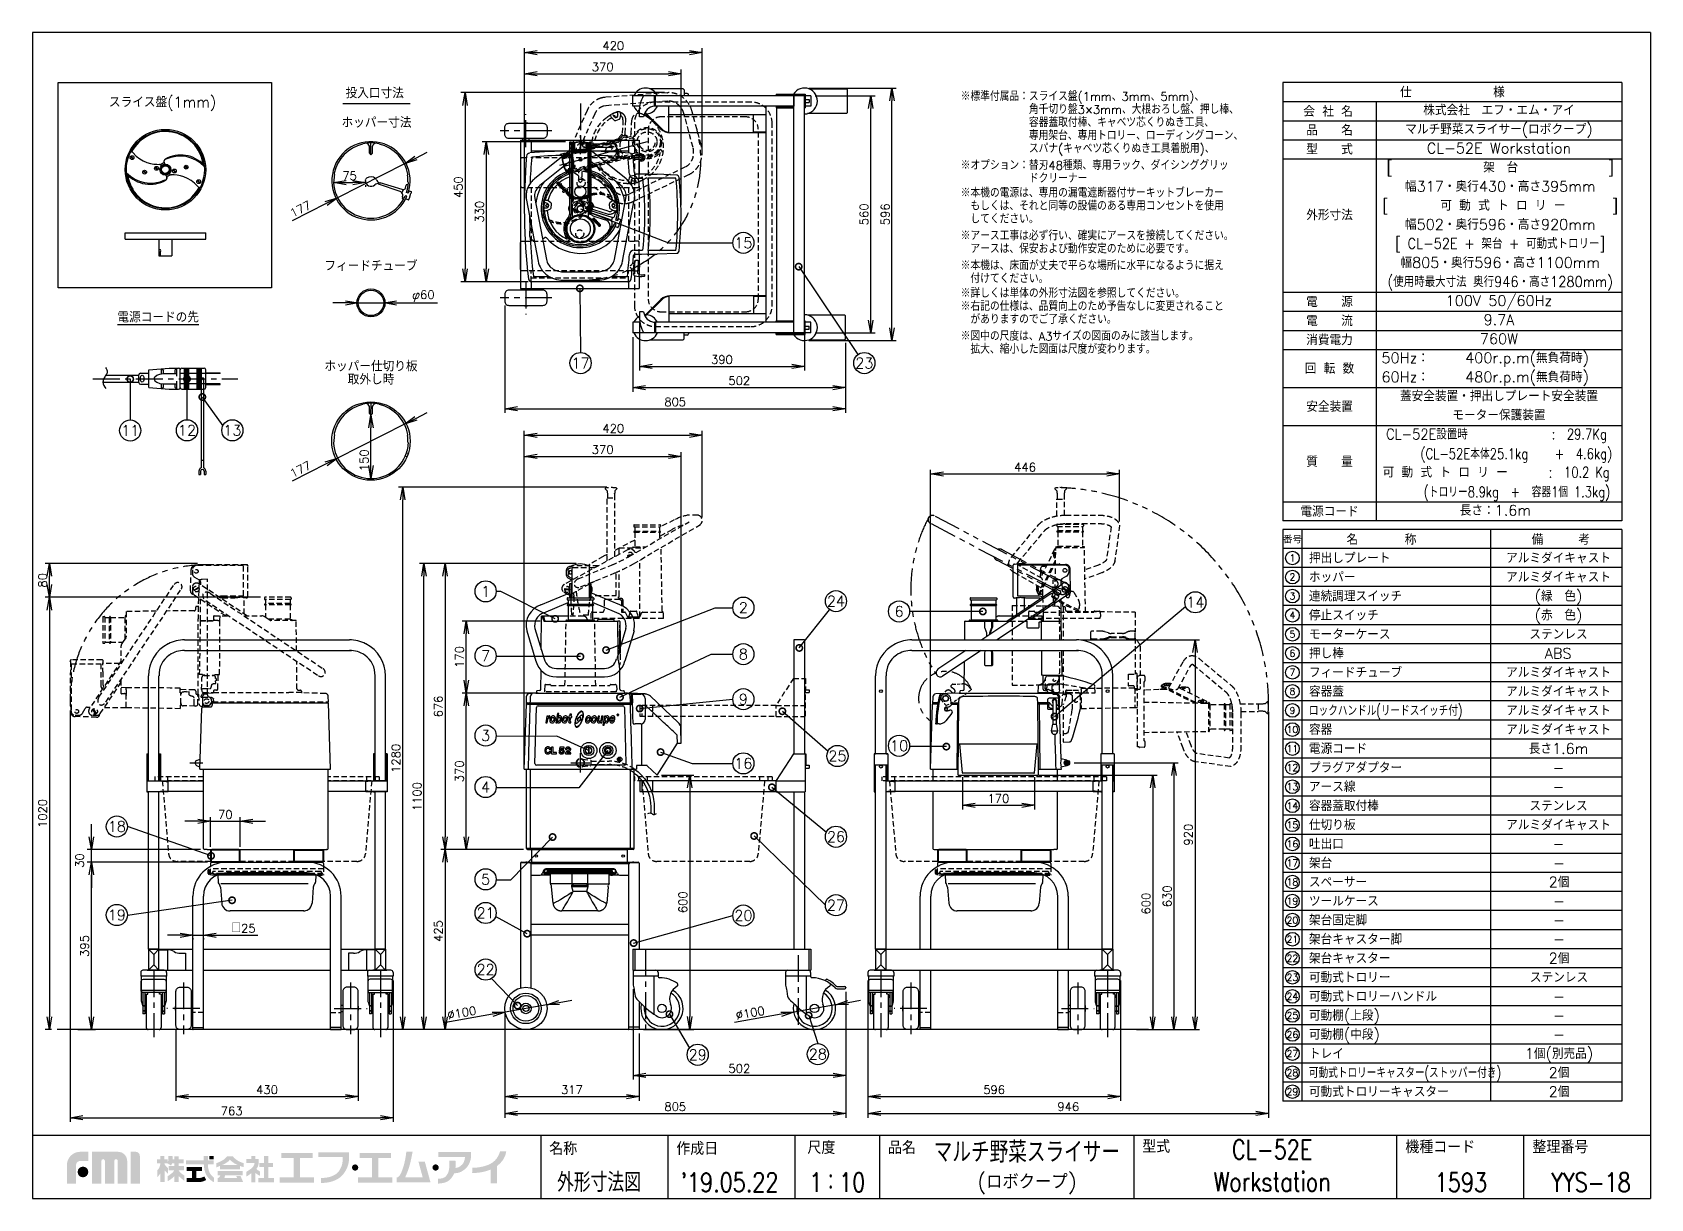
# Model space of a CAD drawing. Extents: x 230 to 4050, y 0 to 2754.
import ezdxf
from ezdxf.enums import TextEntityAlignment as Align

# ---------------------------------------------------------------- set-up
doc = ezdxf.new("R2010")
doc.units = 0
doc.header["$LTSCALE"] = 2
for name, pattern in [('CENTER', [50.8, 31.75, -6.35, 6.35, -6.35]), ('HIDDEN', [9.525, 6.35, -3.175]), ('PHANTOM', [63.5, 31.75, -6.35, 6.35, -6.35, 6.35, -6.35])]:
    doc.linetypes.add(name, pattern=pattern)
doc.layers.get('0').update_dxf_attribs({"linetype": 'CONTINUOUS'})
doc.layers.get('DEFPOINTS').update_dxf_attribs({"linetype": 'CONTINUOUS'})
for name, color, linetype in [('DANMEN', 7, 'CONTINUOUS'), ('KIKI-2D2', 7, 'CONTINUOUS'), ('SIYOU', 7, 'CONTINUOUS'), ('SUNPOU', 7, 'CONTINUOUS'), ('WAKU', 7, 'CONTINUOUS')]:
    doc.layers.add(name, color=color, linetype=linetype)
doc.styles.get("Standard").update_dxf_attribs({"font": 'romans.shx', "bigfont": 'extfont.shx'})
doc.dimstyles.get("Standard").update_dxf_attribs({"dimscale": 10, "dimtxt": 2, "dimasz": 3, "dimexe": 1, "dimexo": 1, "dimgap": 0.6, "dimtad": 3, "dimdec": 0, "dimzin": 0, "dimdsep": 46, "dimtxsty": 'STANDARD', "dimblk1": 'OPEN', "dimblk2": 'OPEN', "dimsah": 1, "dimcen": 1.5, "dimadec": 0, "dimazin": 0, "dimtfac": 1, "dimtdec": 0, "dimtmove": 0, "dimatfit": 0, "dimldrblk": 'DOTSMALL', "dimfxl": 1, "dimtvp": 1, "dimtolj": 1, "dimtzin": 0, "dimarcsym": 0})

msp = doc.modelspace()

# ---------------------------------------------------------------- texts
at = {"layer": 'SIYOU', "color": 1}
for s, height, p in [('スライス盤(1mm)', 25, (410.8, 2576.4)), ('投入口寸法', 25, (969.5, 2597.9)), ('※標準付属品：スライス盤(1mm、3mm、5mm)、', 20, (2421.4, 2592)), ('\u3000\u3000\u3000\u3000\u3000\u3000\u3000角千切り盤3×3mm、大根おろし盤、押し棒、', 20, (2421.4, 2561.2)), ('\u3000\u3000\u3000\u3000\u3000\u3000\u3000容器蓋取付棒、キャベツ芯くりぬき工具、', 20, (2421.4, 2530.4)), ('\u3000\u3000\u3000\u3000\u3000\u3000\u3000専用架台、専用トロリー、ローディングコーン、', 20, (2421.4, 2499.6)), ('\u3000\u3000\u3000\u3000\u3000\u3000\u3000スパナ(キャベツ芯くりぬき工具着脱用)、', 20, (2421.4, 2468.8)), ('※オプション：替刃48種類、専用ラック、ダイシンググリッ', 20, (2421.4, 2429.2)), ('\u3000\u3000\u3000\u3000\u3000\u3000\u3000ドクリーナー', 20, (2421.4, 2398.4)), ('※本機の電源は、専用の漏電遮断器付サーキットブレーカー ', 20, (2421.4, 2364.1)), ('\u3000もしくは、それと同等の設備のある専用コンセントを使用', 20, (2421.4, 2333.3)), ('\u3000してください。', 20, (2421.4, 2302.5)), ('※アース工事は必ず行い、確実にアースを接続してください。', 20, (2421.4, 2262.9)), ('\u3000アースは、保安および動作安定のために必要です。', 20, (2421.4, 2232.1)), ('※本機は、床面が丈夫で平らな場所に水平になるように据え', 20, (2421.4, 2192.5)), ('\u3000付けてください。', 20, (2421.4, 2161.7)), ('※詳しくは単体の外形寸法図を参照してください。', 20, (2421.4, 2127.1)), ('※右記の仕様は、品質向上のため予告なしに変更されること', 20, (2421.4, 2096.3)), ('%%U電源コードの先', 25, (430.7, 2068.7)), ('\u3000がありますのでご了承ください。', 20, (2421.4, 2065.5)), ('※図中の尺度は、A3サイズの図面のみに該当します。', 20, (2421.4, 2025.9)), ('\u3000拡大、縮小した図面は尺度が変わります。', 20, (2421.4, 1995.1))]:
    msp.add_text(s, height=height, dxfattribs=at).set_placement(p)
at = {"layer": 'SIYOU'}
for s, p in [('仕\u3000\u3000\u3000\u3000\u3000\u3000\u3000様', (3582, 2612.5)), ('会 社 名', (3288.6, 2566.9)), ('品\u3000\u3000名', (3292, 2522.5)), ('型\u3000\u3000式', (3292, 2477.5)), ('外形寸法', (3292, 2322.5)), ('電\u3000\u3000源', (3292, 2117.5)), ('電\u3000\u3000流', (3292, 2072.5)), ('消費電力', (3292, 2027.5)), ('回 転 数', (3292, 1960)), ('安全装置', (3292.1, 1870)), ('質\u3000\u3000量', (3292, 1739.8)), ('電源コード', (3292, 1622.5))]:
    msp.add_text(s, height=25, dxfattribs=at).set_placement(p, align=Align.MIDDLE_CENTER)
at = {"layer": 'SIYOU', "color": 1}
for s, p in [('株式会社\u3000エフ・エム・アイ', (3692, 2570)), ('マルチ野菜スライサー(ロボクープ)', (3692, 2525)), ('CL-52E Workstation', (3692, 2480)), ('[ \u3000\u3000\u3000\u3000\u3000   架\u3000台      \u3000\u3000 \u3000]', (3695, 2435)), ('幅317・奥行430・高さ395mm', (3695, 2390)), ('[ \u3000    可 動 式 ト ロ リ ー   \u3000 ]', (3695, 2345)), ('幅502・奥行596・高さ920mm', (3695, 2300)), ('幅805・奥行596・高さ1100mm', (3695, 2210)), ('100V 50/60Hz', (3692, 2120)), ('9.7A', (3692, 2075)), ('760W', (3692, 2030)), ('400r.p.m(無負荷時)', (3758.3, 1985)), ('480r.p.m(無負荷時)', (3758.3, 1940)), ('蓋安全装置・押出しプレート安全装置', (3692, 1895)), ('モーター保護装置', (3692, 1850)), ('可 動 式 ト ロ リ ー', (3565.1, 1715)), ('長さ：1.6m ', (3692, 1625)), ('アルミダイキャスト', (3832.6, 1512.5)), ('アルミダイキャスト', (3832.6, 1467.5)), ('(緑\u3000色)', (3832.6, 1422.5)), ('(赤\u3000色)', (3832.6, 1377.5)), ('ステンレス', (3832.6, 1332.5)), ('ABS', (3831.7, 1287.5)), ('アルミダイキャスト', (3832.6, 1242.5)), ('アルミダイキャスト', (3832.6, 1197.5)), ('アルミダイキャスト', (3832.6, 1152.5)), ('アルミダイキャスト', (3832.6, 1107.5)), ('長さ1.6m', (3832.6, 1062.5)), ('-', (3832.6, 1017.5)), ('-', (3832.6, 972.5)), ('ステンレス', (3832.6, 927.5)), ('アルミダイキャスト', (3832.6, 882.5)), ('-', (3832.6, 837.5)), ('-', (3833.7, 792.5)), ('2個', (3833.7, 747.5)), ('-', (3833.7, 702.5)), ('-', (3833.7, 657.5)), ('2個', (3833.7, 567.5)), ('-', (3833.7, 612.5)), ('ステンレス', (3833.7, 522.5)), ('-', (3833.7, 477.5)), ('-', (3833.7, 432.5)), ('-', (3833.7, 387.5)), ('1個(別売品)', (3833.7, 342.5)), ('2個', (3833.7, 297.5)), ('2個', (3833.7, 252.5))]:
    msp.add_text(s, height=25, dxfattribs=at).set_placement(p, align=Align.MIDDLE_CENTER)
for s, p in [('ホッパー寸法', (1042.3, 2520.9)), ('フィードチューブ', (1029.3, 2182.6)), ('ホッパー仕切り板', (1029.3, 1945.4)), ('取外し時', (1029.3, 1914.3))]:
    msp.add_text(s, height=25, dxfattribs=at).set_placement(p, align=Align.BOTTOM_CENTER)
for s, width, p in [('[ CL-52E + 架台 + 可動式トロリー]', 0.9, (3695, 2255)), ('(使用時最大寸法 奥行946・高さ1280mm)', 0.9, (3695, 2165)), ('CL-52E設置時', 0.9, (3521.9, 1805)), (':  29.7Kg', 0.8, (3881.5, 1805)), ('(CL-52E本体25.1kg   +  4.6kg)', 0.8, (3733, 1758.6)), (':  10.2 Kg', 0.8, (3881.5, 1715)), ('(トロリー8.9kg  +  容器1個 1.3kg)', 0.8, (3734.4, 1668.6))]:
    msp.add_text(s, height=25, dxfattribs=dict(at, width=width)).set_placement(p, align=Align.MIDDLE_CENTER)
for s, p in [('50Hz：', (3414.7, 1985)), ('60Hz：', (3414.7, 1940))]:
    msp.add_text(s, height=25, dxfattribs=at).set_placement(p, align=Align.MIDDLE_LEFT)
at = {"layer": 'SIYOU'}
for s, height, p in [('番号', 16.07, (3204.5, 1557.5)), ('名\u3000\u3000\u3000\u3000称', 25, (3414.5, 1557.5)), ('備\u3000\u3000\u3000考', 25, (3837.9, 1557.5)), ('1', 16.1, (3204.5, 1512.5)), ('2', 16.1, (3204.5, 1467.5)), ('3', 16.1, (3204.5, 1422.5)), ('4', 16.1, (3204.5, 1377.5)), ('5', 16.1, (3204.5, 1332.5)), ('6', 16.1, (3204.5, 1287.5)), ('7', 16.1, (3204.5, 1242.5)), ('8', 16.1, (3204.5, 1197.5)), ('9', 16.1, (3204.5, 1152.5)), ('10', 16.07, (3204.5, 1107.5)), ('11', 16.07, (3204.5, 1062.5)), ('12', 16.07, (3204.5, 1017.5)), ('13', 16.07, (3204.5, 972.5)), ('14', 16.07, (3204.5, 927.5)), ('15', 16.07, (3204.5, 882.5)), ('16', 16.07, (3204.5, 837.5)), ('17', 16.07, (3204.5, 792.5)), ('18', 16.07, (3204.5, 747.5)), ('19', 16.07, (3204.5, 702.5)), ('20', 16.07, (3204.5, 657.5)), ('21', 16.07, (3204.5, 612.5)), ('22', 16.07, (3204.5, 567.5)), ('23', 16.07, (3204.5, 522.5)), ('24', 16.07, (3204.5, 477.5)), ('25', 16.07, (3204.5, 432.5)), ('26', 16.07, (3204.5, 387.5)), ('27', 16.07, (3204.5, 342.5)), ('28', 16.07, (3204.5, 297.5)), ('29', 16.07, (3204.5, 252.5))]:
    msp.add_text(s, height=height, dxfattribs=at).set_placement(p, align=Align.MIDDLE)
for s, p in [('押出しプレート', (3243.4, 1512.5)), ('ホッパー', (3243.4, 1467.5)), ('連続調理スイッチ', (3243.4, 1422.5)), ('停止スイッチ', (3243.4, 1377.5)), ('モーターケース', (3243.4, 1332.5)), ('押し棒', (3243.4, 1287.5)), ('フィードチューブ', (3243.4, 1242.5)), ('容器蓋', (3243.4, 1197.5)), ('容器', (3243.4, 1107.5)), ('電源コード', (3243.4, 1062.5)), ('プラグアダプター', (3243.4, 1017.5)), ('アース線', (3243.4, 972.5)), ('容器蓋取付棒', (3243.4, 927.5)), ('仕切り板', (3243.4, 882.5)), ('吐出口', (3243.4, 837.5)), ('架台', (3243.4, 792.5)), ('スペーサー', (3243.4, 747.5)), ('ツールケース', (3243.4, 702.5)), ('架台固定脚', (3243.4, 657.5)), ('架台キャスター脚', (3243.4, 612.5)), ('架台キャスター', (3243.4, 567.5)), ('可動式トロリー', (3243.4, 522.5)), ('可動式トロリーハンドル', (3243.4, 477.5)), ('可動棚(上段)', (3243.4, 432.5)), ('可動棚(中段)', (3243.4, 387.5)), ('トレイ', (3243.4, 342.5)), ('可動式トロリーキャスター', (3243.4, 252.5))]:
    msp.add_text(s, height=25, dxfattribs=at).set_placement(p, align=Align.MIDDLE_LEFT)
at = {"layer": 'SIYOU', "width": 0.7}
for s, p in [('ロックハンドル(リードスイッチ付)', (3243.4, 1152.5)), ('可動式トロリーキャスター(ストッパー付き)', (3243.4, 297.5))]:
    msp.add_text(s, height=25, dxfattribs=at).set_placement(p, align=Align.MIDDLE_LEFT)
at = {"layer": 'SUNPOU'}
for s, p in [('15', (1908.4, 2256.6)), ('17', (1524.1, 1972.7)), ('23', (2193.9, 1972.7)), ('11', (461, 1813.5)), ('12', (595, 1813.9)), ('13', (702.2, 1813.9)), ('1', (1299.9, 1433.7)), ('24', (2126.9, 1410.6)), ('14', (2975.4, 1408)), ('2', (1908.4, 1395.2)), ('6', (2275.9, 1386.3)), ('7', (1299.9, 1281.6)), ('8', (1908.4, 1285.5)), ('9', (1908.4, 1179.1)), ('3', (1299.9, 1093.3)), ('10', (2275.9, 1069.2)), ('16', (1908.4, 1027.6)), ('25', (2130.4, 1045)), ('4', (1299.9, 971.7)), ('18', (429.4, 878.5)), ('26', (2126.9, 854.4)), ('5', (1299.9, 753.9)), ('27', (2126.9, 692.7)), ('19', (429.4, 669.7)), ('21', (1299.9, 674.5)), ('20', (1908.4, 668.5)), ('22', (1299.9, 540.8)), ('29', (1800.6, 339.7)), ('28', (2084.1, 341.1))]:
    msp.add_text(s, height=25, dxfattribs=at).set_placement(p, align=Align.MIDDLE)
at = {"layer": 'WAKU'}
for s, p in [('名称', (1450, 103.1)), ('作成日', (1750, 103.1)), ('尺度', (2059.5, 105.4)), ('品名', (2249.7, 105.4)), ('型式', (2849.9, 108)), ('機種コード', (3470.9, 107.1)), ('整理番号', (3770.9, 107.1))]:
    msp.add_text(s, height=30, dxfattribs=at).set_placement(p)
at = {"layer": 'WAKU', "color": 1, "width": 0.8}
for s, height, p in [('マルチ野菜スライサー', 50, (2577.6, 112.5)), ('CL-52E', 45, (3156.5, 116)), ('Workstation', 45, (3156.5, 41))]:
    msp.add_text(s, height=height, dxfattribs=at).set_placement(p, align=Align.MIDDLE)
for s, p in [('外形寸法図', (1567.6, 16)), ("'19.05.22", (1875.5, 16)), ('1：10', (2130, 16)), ('1593', (3602.1, 16)), ('YYS-18', (3909, 16))]:
    msp.add_text(s, height=45, dxfattribs=at).set_placement(p, align=Align.CENTER)
at = {"layer": 'WAKU', "color": 1}
msp.add_text('(ロボクープ)', height=35, dxfattribs=at).set_placement((2577.6, 37.5), align=Align.MIDDLE)

# ---------------------------------------------------------------- blocks, each defined once
blk = doc.blocks.new('_DotSmall')
at = {"color": 0, "linetype": 'ByBlock', "const_width": 0.5}
blk.add_lwpolyline([(-0.0625, 0, 1), (0.0625, 0, 1)], format="xyb", close=True, dxfattribs=at)
blk = doc.blocks.new('_OPEN')
at = {"color": 0, "linetype": 'ByBlock'}
for p, q in [((-1, 0.17), (0, 0)), ((0, 0), (-1, -0.17)), ((0, 0), (-1, 0))]:
    blk.add_line(p, q, dxfattribs=at)
blk = doc.blocks.new('*D2')
at = {"layer": 'DEFPOINTS', "color": 0}
for p in [(941, 2398.8), (1016.3, 2403.1), (1016.3, 2398.8)]:
    blk.add_point(p, dxfattribs=at)
at = {"layer": 'SUNPOU', "color": 0, "lineweight": -2}
for p, q in [((971, 2398.8), (986.3, 2398.8)), ((1016.3, 2393.1), (1016.3, 2388.8))]:
    blk.add_line(p, q, dxfattribs=at)
at = {"layer": 'SUNPOU', "color": 0, "lineweight": -2, "xscale": 30, "yscale": 30, "zscale": 30, "rotation": 180}
blk.add_blockref('_OPEN', (941, 2398.8), dxfattribs=at)
at = {"layer": 'SUNPOU', "color": 0, "lineweight": -2, "xscale": 30, "yscale": 30, "zscale": 30}
blk.add_blockref('_OPEN', (1016.3, 2398.8), dxfattribs=at)
at = {"layer": 'SUNPOU', "color": 0, "insert": (978.7, 2414.8), "char_height": 20, "attachment_point": 5}
blk.add_mtext('\\A1;75', dxfattribs=at)
blk = doc.blocks.new('*D3')
at = {"layer": 'DEFPOINTS', "color": 0}
for p in [(1029.3, 1850), (1029.3, 1850), (1029.3, 1700.5)]:
    blk.add_point(p, dxfattribs=at)
at = {"layer": 'SUNPOU', "color": 0, "lineweight": -2}
for p, q in [((1039.3, 1850), (1039.3, 1850)), ((1029.3, 1730.5), (1029.3, 1820)), ((1039.3, 1700.5), (1039.3, 1700.5))]:
    blk.add_line(p, q, dxfattribs=at)
at = {"layer": 'SUNPOU', "color": 0, "lineweight": -2, "xscale": 30, "yscale": 30, "zscale": 30}
for p, rotation in [((1029.3, 1850), 90), ((1029.3, 1700.5), 270)]:
    blk.add_blockref('_OPEN', p, dxfattribs=dict(at, rotation=rotation))
at = {"layer": 'SUNPOU', "color": 0, "insert": (1013.3, 1743), "char_height": 20, "attachment_point": 5, "rotation": 90}
blk.add_mtext('\\A1;150', dxfattribs=at)
blk = doc.blocks.new('*D4')
at = {"layer": 'DEFPOINTS', "color": 0}
for p in [(999.3, 2114.9), (1059.3, 2114.9), (1059.3, 2114.9)]:
    blk.add_point(p, dxfattribs=at)
at = {"layer": 'SUNPOU', "color": 0, "lineweight": -2}
for p, q in [((969.3, 2114.9), (939.3, 2114.9)), ((999.3, 2124.9), (999.3, 2124.9)), ((999.3, 2114.9), (1059.3, 2114.9)), ((1089.3, 2114.9), (1186.6, 2114.9))]:
    blk.add_line(p, q, dxfattribs=at)
at = {"layer": 'SUNPOU', "color": 0, "lineweight": -2, "xscale": 30, "yscale": 30, "zscale": 30}
blk.add_blockref('_OPEN', (999.3, 2114.9), dxfattribs=at)
at = {"layer": 'SUNPOU', "color": 0, "lineweight": -2, "xscale": 30, "yscale": 30, "zscale": 30, "rotation": 180}
blk.add_blockref('_OPEN', (1059.3, 2114.9), dxfattribs=at)
at = {"layer": 'SUNPOU', "color": 0, "insert": (1153, 2130.9), "char_height": 20, "attachment_point": 5}
blk.add_mtext('\\A1;φ60', dxfattribs=at)
blk = doc.blocks.new('*D5')
at = {"layer": 'DEFPOINTS', "color": 0}
for p in [(1254.2, 1363.7), (1438.6, 1363.7), (1419.8, 1193.7)]:
    blk.add_point(p, dxfattribs=at)
at = {"layer": 'SUNPOU', "color": 0, "lineweight": -2}
for p, q in [((1428.6, 1363.7), (1244.2, 1363.7)), ((1254.2, 1223.7), (1254.2, 1333.7)), ((1409.8, 1193.7), (1244.2, 1193.7))]:
    blk.add_line(p, q, dxfattribs=at)
at = {"layer": 'SUNPOU', "color": 0, "lineweight": -2, "xscale": 30, "yscale": 30, "zscale": 30}
for p, rotation in [((1254.2, 1363.7), 90), ((1254.2, 1193.7), 270)]:
    blk.add_blockref('_OPEN', p, dxfattribs=dict(at, rotation=rotation))
at = {"layer": 'SUNPOU', "color": 0, "insert": (1238.2, 1278.7), "char_height": 20, "attachment_point": 5, "rotation": 90}
blk.add_mtext('\\A1;170', dxfattribs=at)
blk = doc.blocks.new('*D6')
at = {"layer": 'DEFPOINTS', "color": 0}
for p in [(1254.2, 1193.7), (1419.8, 1193.7), (1399.1, 824.2)]:
    blk.add_point(p, dxfattribs=at)
at = {"layer": 'SUNPOU', "color": 0, "lineweight": -2}
for p, q in [((1409.8, 1193.7), (1244.2, 1193.7)), ((1254.2, 854.2), (1254.2, 1163.7)), ((1389.1, 824.2), (1244.2, 824.2))]:
    blk.add_line(p, q, dxfattribs=at)
at = {"layer": 'SUNPOU', "color": 0, "lineweight": -2, "xscale": 30, "yscale": 30, "zscale": 30}
for p, rotation in [((1254.2, 1193.7), 90), ((1254.2, 824.2), 270)]:
    blk.add_blockref('_OPEN', p, dxfattribs=dict(at, rotation=rotation))
at = {"layer": 'SUNPOU', "color": 0, "insert": (1238.2, 1008.9), "char_height": 20, "attachment_point": 5, "rotation": 90}
blk.add_mtext('\\A1;370', dxfattribs=at)
blk = doc.blocks.new('*D8')
at = {"layer": 'DEFPOINTS', "color": 0}
for p in [(1811.1, 1802.4), (1811.1, 1598.1), (1391.3, 1014.2)]:
    blk.add_point(p, dxfattribs=at)
at = {"layer": 'SUNPOU', "color": 0, "linetype": 'ByBlock', "lineweight": -2}
for p, q in [((1391.3, 1024.2), (1391.3, 1812.4)), ((1421.3, 1802.4), (1781.1, 1802.4)), ((1811.1, 1608.1), (1811.1, 1812.4))]:
    blk.add_line(p, q, dxfattribs=at)
at = {"layer": 'SUNPOU', "color": 0, "lineweight": -2, "xscale": 30, "yscale": 30, "zscale": 30, "rotation": 180}
blk.add_blockref('_OPEN', (1391.3, 1802.4), dxfattribs=at)
at = {"layer": 'SUNPOU', "color": 0, "lineweight": -2, "xscale": 30, "yscale": 30, "zscale": 30}
blk.add_blockref('_OPEN', (1811.1, 1802.4), dxfattribs=at)
at = {"layer": 'SUNPOU', "color": 0, "insert": (1601.2, 1818.4), "char_height": 20, "attachment_point": 5}
blk.add_mtext('\\A1;420', dxfattribs=at)
blk = doc.blocks.new('*D9')
at = {"layer": 'DEFPOINTS', "color": 0}
for p in [(2796.2, 1710.9), (2796.2, 1588.9), (2350.4, 1014.2)]:
    blk.add_point(p, dxfattribs=at)
at = {"layer": 'SUNPOU', "color": 0, "linetype": 'ByBlock', "lineweight": -2}
for p, q in [((2350.4, 1024.2), (2350.4, 1720.9)), ((2796.2, 1598.9), (2796.2, 1720.9)), ((2380.4, 1710.9), (2766.2, 1710.9))]:
    blk.add_line(p, q, dxfattribs=at)
at = {"layer": 'SUNPOU', "color": 0, "lineweight": -2, "xscale": 30, "yscale": 30, "zscale": 30, "rotation": 180}
blk.add_blockref('_OPEN', (2350.4, 1710.9), dxfattribs=at)
at = {"layer": 'SUNPOU', "color": 0, "lineweight": -2, "xscale": 30, "yscale": 30, "zscale": 30}
blk.add_blockref('_OPEN', (2796.2, 1710.9), dxfattribs=at)
at = {"layer": 'SUNPOU', "color": 0, "insert": (2573.3, 1726.9), "char_height": 20, "attachment_point": 5}
blk.add_mtext('\\A1;446', dxfattribs=at)
blk = doc.blocks.new('*D10')
at = {"layer": 'DEFPOINTS', "color": 0}
for p in [(1761.3, 2655.9), (1391.5, 2343.1), (1761.3, 2335.7)]:
    blk.add_point(p, dxfattribs=at)
at = {"layer": 'SUNPOU', "color": 0, "linetype": 'ByBlock', "lineweight": -2}
for p, q in [((1391.5, 2353.1), (1391.5, 2665.9)), ((1421.5, 2655.9), (1731.3, 2655.9)), ((1761.3, 2345.7), (1761.3, 2665.9))]:
    blk.add_line(p, q, dxfattribs=at)
at = {"layer": 'SUNPOU', "color": 0, "lineweight": -2, "xscale": 30, "yscale": 30, "zscale": 30, "rotation": 180}
blk.add_blockref('_OPEN', (1391.5, 2655.9), dxfattribs=at)
at = {"layer": 'SUNPOU', "color": 0, "lineweight": -2, "xscale": 30, "yscale": 30, "zscale": 30}
blk.add_blockref('_OPEN', (1761.3, 2655.9), dxfattribs=at)
at = {"layer": 'SUNPOU', "color": 0, "insert": (1576.4, 2671.9), "char_height": 20, "attachment_point": 5}
blk.add_mtext('\\A1;370', dxfattribs=at)
blk = doc.blocks.new('*D11')
at = {"layer": 'DEFPOINTS', "color": 0}
for p in [(1732.1, 2611.2), (1251.5, 2164.9), (1410.2, 2164.9)]:
    blk.add_point(p, dxfattribs=at)
at = {"layer": 'SUNPOU', "color": 0, "linetype": 'ByBlock', "lineweight": -2}
for p, q in [((1722.1, 2611.2), (1241.5, 2611.2)), ((1251.5, 2581.2), (1251.5, 2194.9)), ((1400.2, 2164.9), (1241.5, 2164.9))]:
    blk.add_line(p, q, dxfattribs=at)
at = {"layer": 'SUNPOU', "color": 0, "lineweight": -2, "xscale": 30, "yscale": 30, "zscale": 30}
for p, rotation in [((1251.5, 2611.2), 90), ((1251.5, 2164.9), 270)]:
    blk.add_blockref('_OPEN', p, dxfattribs=dict(at, rotation=rotation))
at = {"layer": 'SUNPOU', "color": 0, "insert": (1235.5, 2388), "char_height": 20, "attachment_point": 5, "rotation": 90}
blk.add_mtext('\\A1;450', dxfattribs=at)
blk = doc.blocks.new('*D12')
at = {"layer": 'DEFPOINTS', "color": 0}
for p in [(590, 1419.7), (270.1, 399.2), (285, 399.2)]:
    blk.add_point(p, dxfattribs=at)
at = {"layer": 'SUNPOU', "color": 0, "linetype": 'ByBlock', "lineweight": -2}
for p, q in [((580, 1419.7), (260.1, 1419.7)), ((270.1, 1389.7), (270.1, 429.2)), ((275, 399.2), (260.1, 399.2))]:
    blk.add_line(p, q, dxfattribs=at)
at = {"layer": 'SUNPOU', "color": 0, "lineweight": -2, "xscale": 30, "yscale": 30, "zscale": 30}
for p, rotation in [((270.1, 1419.7), 90), ((270.1, 399.2), 270)]:
    blk.add_blockref('_OPEN', p, dxfattribs=dict(at, rotation=rotation))
at = {"layer": 'SUNPOU', "color": 0, "insert": (254.1, 909.4), "char_height": 20, "attachment_point": 5, "rotation": 90}
blk.add_mtext('\\A1;1020', dxfattribs=at)
blk = doc.blocks.new('*D13')
at = {"layer": 'DEFPOINTS', "color": 0}
for p in [(319.3, 1162.2), (1081.8, 524.9), (1081.8, 191.1)]:
    blk.add_point(p, dxfattribs=at)
at = {"layer": 'SUNPOU', "color": 0, "linetype": 'ByBlock', "lineweight": -2}
for p, q in [((319.3, 1152.2), (319.3, 181.1)), ((1081.8, 514.9), (1081.8, 181.1)), ((349.3, 191.1), (1051.8, 191.1))]:
    blk.add_line(p, q, dxfattribs=at)
at = {"layer": 'SUNPOU', "color": 0, "lineweight": -2, "xscale": 30, "yscale": 30, "zscale": 30, "rotation": 180}
blk.add_blockref('_OPEN', (319.3, 191.1), dxfattribs=at)
at = {"layer": 'SUNPOU', "color": 0, "lineweight": -2, "xscale": 30, "yscale": 30, "zscale": 30}
blk.add_blockref('_OPEN', (1081.8, 191.1), dxfattribs=at)
at = {"layer": 'SUNPOU', "color": 0, "insert": (700.5, 207.1), "char_height": 20, "attachment_point": 5}
blk.add_mtext('\\A1;763', dxfattribs=at)
blk = doc.blocks.new('*D15')
at = {"layer": 'DEFPOINTS', "color": 0}
for p in [(270.1, 1499.7), (629.8, 1499.7), (778.2, 1419.7)]:
    blk.add_point(p, dxfattribs=at)
at = {"layer": 'SUNPOU', "color": 0, "linetype": 'ByBlock', "lineweight": -2}
for p, q in [((619.8, 1499.7), (260.1, 1499.7)), ((270.1, 1449.7), (270.1, 1469.7)), ((768.2, 1419.7), (260.1, 1419.7))]:
    blk.add_line(p, q, dxfattribs=at)
at = {"layer": 'SUNPOU', "color": 0, "lineweight": -2, "xscale": 30, "yscale": 30, "zscale": 30}
for p, rotation in [((270.1, 1499.7), 90), ((270.1, 1419.7), 270)]:
    blk.add_blockref('_OPEN', p, dxfattribs=dict(at, rotation=rotation))
at = {"layer": 'SUNPOU', "color": 0, "insert": (254.1, 1459.7), "char_height": 20, "attachment_point": 5, "rotation": 90}
blk.add_mtext('\\A1;80', dxfattribs=at)
blk = doc.blocks.new('A$C642F1753')
at = {"layer": 'DANMEN', "color": 4, "linetype": 'HIDDEN'}
for p, q in [((-254.2, 8.9), (-76.3, 275.3)), ((-17.8, 280.5), (-19.6, 225.2)), ((2, 287.6), (-11.2, 287.1)), ((2, 14.5), (2, 287.6)), ((-237.6, -2.2), (-59.7, 264.2)), ((-245, 198.5), (-245, 137.5)), ((-245, 198.5), (-245, 137.5)), ((-244, 199.5), (-241, 199.5)), ((-240, 198.5), (-240, 137.5)), ((-240, 197), (-230, 197)), ((-230, 197), (-230, 139)), ((-229, 198.5), (-229, 198)), ((-228, 199.5), (-228, 199.5)), ((-227, 198.5), (-227, 137.5)), ((-227, 197), (-193, 197)), ((-193, 197), (-193, 146.1)), ((-192, 201), (-192, 198)), ((-191, 202), (-191, 202)), ((-118.4, 212.3), (-189.5, 211.5)), ((-29.1, 213.3), (-94.2, 212.6)), ((-25.7, 216.7), (-25.5, 221.8)), ((-23.6, 223.7), (-20, 223.8)), ((-20, 223.8), (-20, 194)), ((-20, 16.2), (-20, 194)), ((-19.6, 225.2), (-19.6, 225.2)), ((-244, 136.5), (-241, 136.5)), ((-240, 139), (-230, 139)), ((-229, 137.5), (-229, 138)), ((-228, 136.5), (-228, 136.5)), ((-227, 139), (-197.8, 139)), ((-201.3, 132.2), (-201.5, 130.5)), ((-201.5, 87.9), (-201.5, 130.5)), ((-196.8, 140.6), (-199.8, 136.1)), ((-321.6, 93.2), (-322, -11.5)), ((-321.6, 93.3), (-321.6, 93.2)), ((-248.8, 86.8), (-320, 86.8)), ((-320, 86.8), (-320, -23.6)), ((-319, 97.5), (-318.9, 97.5)), ((-246.9, 97.5), (-318.9, 97.5)), ((-201.5, 95.1), (-276.2, -16.7)), ((-205.6, 89), (-244.7, 89)), ((-244, 94.5), (-243.9, 94.5)), ((-243.9, 94.3), (-243.9, 94.5)), ((-251, -29.5), (-201.5, 44.7)), ((-243.9, 37.3), (-243.9, 65.7)), ((-201.5, 17.6), (-201.5, 49.6)), ((-190, 31.6), (-201, 31.7)), ((-193.4, 17), (-201, 17.1)), ((-190, 26.8), (-190, 15.5)), ((-190, 13.5), (-189.5, 13.5)), ((-190, -14.5), (-190, 13.5)), ((-189.5, -15), (-189.5, 13.5)), ((-62.5, 19.7), (-62.5, 28.5)), ((-29.1, 26.7), (-62.5, 27.1)), ((-62.5, 19.7), (-61.5, 19.7)), ((-61, 19.2), (-61.5, 19.7)), ((-61, 14), (-61, 19.2)), ((-60.5, 13.5), (-61, 14)), ((-60.5, -6.1), (-60.5, 16.1)), ((-53.5, 21.2), (-55.6, 21.1)), ((-53.2, 22.5), (-53.5, 22.2)), ((-53.5, 22.2), (-53.5, 21.2)), ((-53.2, 22.5), (-47.7, 22.5)), ((-47.7, 22.5), (-47.5, 22.2)), ((-47.5, 22.2), (-47.5, 21.3)), ((-41.5, 21.5), (-47.5, 21.3)), ((-41.5, 16.9), (-41.5, 21.5)), ((-29.5, -7.9), (-29.5, 6.6)), ((-25.7, 23.3), (-25.5, 18.2)), ((-23.6, 16.3), (-20, 16.2)), ((-20.5, -8.4), (-20.5, 16.2)), ((-20, 16.4), (-19.8, 16.2)), ((-18.8, 13.7), (-18.8, 13.7)), ((-18.8, 13.7), (-17.9, -6)), ((-9, -10.1), (-9, 10)), ((2, 16.7), (-5.4, 16.5)), ((-320.9, -12.5), (-321, -12.5)), ((-320.6, -15.5), (-320.6, -15.8)), ((-320.6, -15.8), (-320.5, -23.6)), ((-320.5, -23.9), (-320.5, -24.2)), ((-320.5, -24.2), (-320.5, -26)), ((-306.7, -36.5), (-310.5, -36.5)), ((-310, -33.6), (-301.5, -33.6)), ((-260, -38.2), (-306.7, -36.5)), ((-292.9, -28.6), (-286.3, -17.3)), ((-269.5, -33.5), (-258.5, -33.5)), ((-262.1, -29.9), (-268.4, -20.1)), ((-266.9, -19.1), (-260.7, -28.9)), ((-241.3, -15), (-189.6, -15)), ((-189.5, -15), (-62.5, -17.2)), ((-61.5, -9.7), (-62.5, -9.7)), ((-62.5, -9.7), (-62.5, -17.2)), ((-61, -9.2), (-61.5, -9.7)), ((-61, -4), (-60.5, -3.5)), ((-61, -4), (-61, -9.2)), ((-52.5, -11.2), (-55.6, -11.1)), ((-52.5, -11.2), (-52.4, -11.2)), ((-52.4, -11.2), (-52.4, -11.2)), ((-52.4, -11.2), (-52.4, -11.2)), ((-48.6, -11.3), (-48.5, -11.3)), ((-27.3, -11.9), (-48.5, -11.3)), ((-48.5, -11.3), (-48.5, -11.3)), ((-48.5, -11.3), (-48.5, -11.3)), ((-26.7, -11.8), (-26.7, -11.8)), ((-22.1, -10.4), (-21.3, -9.9)), ((-22.1, -10.4), (-22.1, -10.4)), ((-9, -12.6), (-11.3, -12.5)), ((-9, -11.2), (-9, -10.1)), ((-9, -12.6), (-9, -11.2)), ((-5.6, -9.8), (3, -9.5))]:
    blk.add_line(p, q, dxfattribs=at)
blk.add_lwpolyline([(-190, 211), (-190, 151.5, -0.151044), (-190.5, 149.8), (-196.8, 140.6)], format="xyb", dxfattribs=at)
for points in [[(-19.6, 225.2), (-19.7, 224.7), (-19.8, 224.1), (-19.9, 223.8)], [(-199.8, 136.1), (-200.6, 134.5), (-201.3, 132.2)], [(-19.8, 16.2), (-19.3, 15.3), (-18.9, 14.5), (-18.8, 13.7)], [(-320.9, -12.5), (-320.8, -13), (-320.7, -13.4), (-320.7, -13.8), (-320.6, -14.4), (-320.6, -14.9), (-320.6, -15.5)], [(-27.3, -11.9), (-26.9, -11.9), (-26.7, -11.8)], [(-26.7, -11.8), (-25.2, -11.5), (-23.5, -11), (-22.1, -10.4)], [(-21.3, -9.9), (-20.7, -9.2), (-20.5, -8.4)], [(-17.9, -6), (-17.8, -7), (-17.5, -8.1), (-16.9, -9.3), (-16.1, -10.3), (-15, -11.3), (-13.7, -12), (-12.1, -12.5), (-11.3, -12.5)]]:
    blk.add_lwpolyline(points, dxfattribs=at)
for centre, radius in [((0, 0), 5.55), ((-306.5, -24.5), 4.5), ((-264.5, -24.5), 6.72)]:
    blk.add_circle(centre, radius, dxfattribs=at)
for centre, radius, start, end in [((-68, 269.8), 10, 326.2642, 146.2642), ((-11, 280.2), 6.9, 92, 177.7624), ((-244, 198.5), 1, 90, 180), ((-241, 198.5), 1, 0, 90), ((-230, 198), 1, 270, 0), ((-228, 198.5), 1, 90, 180), ((-228, 198.5), 1, 0, 90), ((-193, 198), 1, 270, 0), ((-191, 201), 1, 90, 180), ((-191, 201), 1, 0, 90), ((-189.5, 211), 0.5, 90.65, 180), ((-29.2, 216.8), 3.5, 270.65, 358.3421), ((-23.5, 221.7), 2, 91.5, 178.3421), ((-244, 137.5), 1, 180, 270), ((-241, 137.5), 1, 270, 360), ((-230, 138), 1, 0, 90), ((-228, 137.5), 1, 180, 270), ((-228, 137.5), 1, 270, 0), ((-319, 94.5), 3, 90, 155.1237), ((-424.5, 78.9), 103.9, 7.9776, 8.4725), ((-246.9, 94.5), 3, 0, 90), ((-233.9, 37.3), 10, 179.9985, 205.6877), ((-201, 17.6), 0.5, 180.0094, 269.35), ((-193.5, 13.5), 4.02, 74.3754, 88.3075), ((-193.5, 13.6), 3.96, 88.3324, 89.351), ((-193.5, 13.6), 3.97, 28.801, 29.5656), ((-193.4, 13.6), 3.91, 27.7468, 28.7603), ((-193.5, 13.5), 4, 14.3239, 27.704), ((-193.5, 13.5), 4.02, 0.0294, 14.3072), ((-55.5, 16.1), 5, 91.5, 180), ((-140, -405.1), 429.6, 75.5102, 76.1417), ((-29.2, 23.2), 3.5, 1.6579, 89.35), ((-23.5, 18.3), 2, 181.6579, 268.5), ((7, 14.5), 5, 180, 249.2853), ((1.5, 0), 10.5, 0.1925, 69.2853), ((2.5, 0), 9.5, 315.586, 0.213), ((-321, -11.5), 1, 180, 270), ((-310.6, -26.3), 9.99, 177.807, 180.9068), ((-310.5, -26.3), 10.1, 180.9696, 200.1498), ((-310.5, -26.3), 10, 200.2226, 203.7008), ((-310.5, -26.5), 10, 202.7224, 207.9777), ((-310.5, -26.5), 10, 207.9842, 267.3162), ((-310.5, -26.5), 9.99, 267.3084, 269.9985), ((-301.5, -23.6), 10, 270.0061, 329.9939), ((-281.6, -20), 5.45, 90.0001, 150), ((-264.5, -24.5), 14, 146.2642, 180), ((-269.5, -24.5), 9, 180, 270), ((-264.5, -24.5), 5.89, 113.923, 131.0159), ((-264.5, -24.5), 5.89, 293.923, 311.0159), ((-259.7, -30.7), 7.5, 267.8028, 343.7248), ((-258.5, -24.5), 9, 270, 326.2642), ((-189.5, -14.5), 0.5, 180, 269), ((-55.5, -6.1), 5, 180, 268.5), ((-50.9, -27.3), 16.1, 94.935, 95.3157), ((-50.9, -27.6), 16.5, 93.8856, 94.9366), ((-50.9, -27.3), 16.2, 83.0743, 93.8871), ((-51, -28), 16.9, 82.1316, 83.1327), ((-50.9, -27.8), 16.7, 81.7676, 82.1376), ((2.4, 0.2), 9.73, 273.614, 315.2721)]:
    blk.add_arc(centre, radius, start, end, dxfattribs=at)
blk.add_ellipse((-245.9, 3.4), major_axis=(7.5, 11.3), ratio=0.738558, start_param=1.570126, end_param=4.712752, dxfattribs=at)
for points, knots in [([(-321.7, 95.8), (-321.7, 95.8), (-321.8, 95.7), (-321.8, 95.7), (-321.8, 95.5), (-321.8, 95.4), (-321.8, 95.2), (-321.8, 94.8), (-321.8, 94.5), (-321.7, 94.2)], [0, 0, 0, 0, 0.014035, 0.056377, 0.127756, 0.22949, 0.363651, 0.533342, 1, 1, 1, 1]), ([(-248.8, 36.9), (-248.8, 41.1), (-248.8, 49.4), (-248.8, 66), (-248.8, 78.5), (-248.8, 86.8)], [0, 0, 0, 0, 0.25, 0.5, 1, 1, 1, 1]), ([(-243.9, 65.7), (-243.9, 65.8), (-244, 65.9), (-244, 66.1), (-244.1, 66.4), (-244.2, 67.1), (-244.4, 68.3), (-244.6, 70.1), (-244.8, 72.2), (-245.1, 75.6), (-245.2, 80), (-245.1, 84.4), (-244.8, 87.8), (-244.6, 89.9), (-244.4, 91.7), (-244.2, 92.9), (-244.1, 93.6), (-244, 93.9), (-244, 94.1), (-243.9, 94.2), (-243.9, 94.3)], [0, 0, 0, 0, 0.002483, 0.00989, 0.022135, 0.039055, 0.086063, 0.148782, 0.224604, 0.310589, 0.499995, 0.689402, 0.775388, 0.851212, 0.913934, 0.960943, 0.977864, 0.990109, 0.997517, 1, 1, 1, 1]), ([(-245.9, 28.5), (-246.6, 29.4), (-248.2, 32.1), (-248.8, 35.1), (-248.8, 36.9)], [0.1946629, 0.1946629, 0.1946629, 0.1946629, 0.5001207, 1, 1, 1, 1]), ([(-201.5, 32.2), (-201.5, 32.1), (-201.4, 31.8), (-201.1, 31.7), (-201, 31.7)], [0, 0, 0, 0, 0.493894, 1, 1, 1, 1]), ([(-193.4, 17), (-193.5, 17), (-193.4, 17.1), (-193.5, 17.2), (-193.4, 17.4), (-193.4, 17.5), (-193.4, 17.5)], [0, 0, 0, 0, 0.076403, 0.292901, 0.617867, 1, 1, 1, 1]), ([(-190, 26.8), (-190, 27.3), (-190, 28.3), (-189.9, 29.9), (-190, 31), (-190, 31.6)], [0, 0, 0, 0, 0.332754, 0.630165, 1, 1, 1, 1]), ([(-62.5, 28.5), (-62.5, 28.7), (-62.5, 29.5), (-62.5, 30.2), (-62.5, 30.7)], [0, 0, 0, 0, 0.337432, 1, 1, 1, 1]), ([(-40.3, 13.9), (-40.5, 14.1), (-41.1, 15), (-41.5, 16.1), (-41.5, 16.9)], [0, 0, 0, 0, 0.276845, 1, 1, 1, 1]), ([(-37.1, 12), (-37.4, 12), (-38.6, 12.4), (-39.6, 13.2), (-40.3, 13.9)], [0, 0, 0, 0, 0.259889, 1, 1, 1, 1]), ([(-29.5, 6.6), (-29.5, 7.5), (-30, 9.4), (-31.6, 10.6), (-32.5, 10.8)], [0, 0, 0, 0, 0.502797, 1, 1, 1, 1]), ([(-9, 10), (-9, 11.3), (-8, 13.8), (-6.2, 15.5), (-5.4, 16.5)], [0, 0, 0, 0, 0.497072, 1, 1, 1, 1]), ([(-320, -23.6), (-320, -24.9), (-319.5, -27.5), (-317.3, -30.8), (-313.9, -33), (-311.3, -33.6), (-310, -33.6)], [0, 0, 0, 0, 0.250183, 0.500292, 0.750241, 1, 1, 1, 1]), ([(-28.4, -11.4), (-28.6, -11.3), (-29.1, -10.8), (-29.5, -9.5), (-29.5, -8.5), (-29.5, -7.9)], [0, 0, 0, 0, 0.196715, 0.545099, 1, 1, 1, 1]), ([(-27.3, -11.9), (-27.4, -11.9), (-27.8, -11.8), (-28.2, -11.6), (-28.4, -11.4)], [0, 0, 0, 0, 0.235413, 1, 1, 1, 1]), ([(-9, -9.7), (-9, -9.7), (-8.8, -9.8), (-8.6, -9.8), (-8.5, -9.8)], [0, 0, 0, 0, 0.27312, 1, 1, 1, 1]), ([(-9, -11.2), (-9, -11.2), (-9, -11.2), (-9, -11.2), (-9, -11.2)], [0, 0, 0, 0, 0.684065, 1, 1, 1, 1]), ([(-8.5, -9.8), (-8.4, -9.8), (-7.4, -9.9), (-6.4, -9.8), (-5.6, -9.8)], [0, 0, 0, 0, 0.182348, 1, 1, 1, 1])]:
    blk.add_open_spline(points, degree=3, knots=knots, dxfattribs=at)
for points in [[(-190, 15.5), (-190.5, 16.4), (-191.4, 17.1), (-192.4, 17.4)], [(-62.5, 30.7), (-104.5, 31), (-146.5, 31.3), (-190, 31.6)], [(-281.6, -14.6), (-278.4, -14.6), (-276.3, -14.6), (-274.7, -14.6)]]:
    blk.add_open_spline(points, degree=3, dxfattribs=at)
blk = doc.blocks.new('*D16')
at = {"layer": 'DEFPOINTS', "color": 0}
for p in [(1761.3, 1752.4), (1761.3, 1075.4), (1391.3, 1014.2)]:
    blk.add_point(p, dxfattribs=at)
at = {"layer": 'SUNPOU', "color": 0, "linetype": 'ByBlock', "lineweight": -2}
for p, q in [((1391.3, 1024.2), (1391.3, 1762.4)), ((1761.3, 1085.4), (1761.3, 1762.4)), ((1421.3, 1752.4), (1731.3, 1752.4))]:
    blk.add_line(p, q, dxfattribs=at)
at = {"layer": 'SUNPOU', "color": 0, "lineweight": -2, "xscale": 30, "yscale": 30, "zscale": 30, "rotation": 180}
blk.add_blockref('_OPEN', (1391.3, 1752.4), dxfattribs=at)
at = {"layer": 'SUNPOU', "color": 0, "lineweight": -2, "xscale": 30, "yscale": 30, "zscale": 30}
blk.add_blockref('_OPEN', (1761.3, 1752.4), dxfattribs=at)
at = {"layer": 'SUNPOU', "color": 0, "insert": (1576.3, 1768.4), "char_height": 20, "attachment_point": 5}
blk.add_mtext('\\A1;370', dxfattribs=at)
blk = doc.blocks.new('*D17')
at = {"layer": 'DEFPOINTS', "color": 0}
for p in [(1811, 2705.9), (1811, 2465.2), (1391.5, 2343.1)]:
    blk.add_point(p, dxfattribs=at)
at = {"layer": 'SUNPOU', "color": 0, "linetype": 'ByBlock', "lineweight": -2}
for p, q in [((1391.5, 2353.1), (1391.5, 2715.9)), ((1811, 2475.2), (1811, 2715.9)), ((1421.5, 2705.9), (1781, 2705.9))]:
    blk.add_line(p, q, dxfattribs=at)
at = {"layer": 'SUNPOU', "color": 0, "lineweight": -2, "xscale": 30, "yscale": 30, "zscale": 30, "rotation": 180}
blk.add_blockref('_OPEN', (1391.5, 2705.9), dxfattribs=at)
at = {"layer": 'SUNPOU', "color": 0, "lineweight": -2, "xscale": 30, "yscale": 30, "zscale": 30}
blk.add_blockref('_OPEN', (1811, 2705.9), dxfattribs=at)
at = {"layer": 'SUNPOU', "color": 0, "insert": (1601.2, 2721.9), "char_height": 20, "attachment_point": 5}
blk.add_mtext('\\A1;420', dxfattribs=at)
blk = doc.blocks.new('*D18')
at = {"layer": 'DEFPOINTS', "color": 0}
for p in [(1523.6, 1499.7), (1204.2, 824.2), (1399.1, 824.2)]:
    blk.add_point(p, dxfattribs=at)
at = {"layer": 'SUNPOU', "color": 0, "linetype": 'ByBlock', "lineweight": -2}
for p, q in [((1513.6, 1499.7), (1194.2, 1499.7)), ((1204.2, 1469.7), (1204.2, 854.2)), ((1389.1, 824.2), (1194.2, 824.2))]:
    blk.add_line(p, q, dxfattribs=at)
at = {"layer": 'SUNPOU', "color": 0, "lineweight": -2, "xscale": 30, "yscale": 30, "zscale": 30}
for p, rotation in [((1204.2, 1499.7), 90), ((1204.2, 824.2), 270)]:
    blk.add_blockref('_OPEN', p, dxfattribs=dict(at, rotation=rotation))
at = {"layer": 'SUNPOU', "color": 0, "insert": (1188.2, 1161.9), "char_height": 20, "attachment_point": 5, "rotation": 90}
blk.add_mtext('\\A1;676', dxfattribs=at)
blk = doc.blocks.new('*D19')
at = {"layer": 'DEFPOINTS', "color": 0}
for p in [(1498.6, 2494.9), (1301.5, 2164.9), (1410.2, 2164.9)]:
    blk.add_point(p, dxfattribs=at)
at = {"layer": 'SUNPOU', "color": 0, "linetype": 'ByBlock', "lineweight": -2}
for p, q in [((1488.6, 2494.9), (1291.5, 2494.9)), ((1301.5, 2464.9), (1301.5, 2194.9)), ((1400.2, 2164.9), (1291.5, 2164.9))]:
    blk.add_line(p, q, dxfattribs=at)
at = {"layer": 'SUNPOU', "color": 0, "lineweight": -2, "xscale": 30, "yscale": 30, "zscale": 30}
for p, rotation in [((1301.5, 2494.9), 90), ((1301.5, 2164.9), 270)]:
    blk.add_blockref('_OPEN', p, dxfattribs=dict(at, rotation=rotation))
at = {"layer": 'SUNPOU', "color": 0, "insert": (1285.5, 2329.9), "char_height": 20, "attachment_point": 5, "rotation": 90}
blk.add_mtext('\\A1;330', dxfattribs=at)
blk = doc.blocks.new('*D20')
at = {"layer": 'DEFPOINTS', "color": 0}
for p in [(1108.2, 1828.5), (1108.2, 1828.5), (950.5, 1748.4)]:
    blk.add_point(p, dxfattribs=at)
at = {"layer": 'SUNPOU', "color": 0, "lineweight": -2}
for p, q in [((1134.9, 1842.1), (1161.7, 1855.7)), ((1108.2, 1828.5), (950.5, 1748.4)), ((923.8, 1734.8), (843, 1693.8))]:
    blk.add_line(p, q, dxfattribs=at)
at = {"layer": 'SUNPOU', "color": 0, "lineweight": -2, "xscale": 30, "yscale": 30, "zscale": 30}
for p, rotation in [((1108.2, 1828.5), 206.9391639918766), ((950.5, 1748.4), 26.93916399187654)]:
    blk.add_blockref('_OPEN', p, dxfattribs=dict(at, rotation=rotation))
at = {"layer": 'SUNPOU', "color": 0, "insert": (862.8, 1721.8), "char_height": 20, "attachment_point": 5, "rotation": 26.9392}
blk.add_mtext('\\A1;177', dxfattribs=at)
blk = doc.blocks.new('*D21')
at = {"layer": 'DEFPOINTS', "color": 0}
for p in [(1108.2, 2443.2), (1108.2, 2443.2), (950.5, 2363)]:
    blk.add_point(p, dxfattribs=at)
at = {"layer": 'SUNPOU', "color": 0, "lineweight": -2}
for p, q in [((1134.9, 2456.8), (1161.7, 2470.4)), ((1108.2, 2443.2), (950.5, 2363)), ((923.8, 2349.5), (843, 2308.4))]:
    blk.add_line(p, q, dxfattribs=at)
at = {"layer": 'SUNPOU', "color": 0, "lineweight": -2, "xscale": 30, "yscale": 30, "zscale": 30}
for p, rotation in [((1108.2, 2443.2), 206.9391639918766), ((950.5, 2363), 26.93916399187654)]:
    blk.add_blockref('_OPEN', p, dxfattribs=dict(at, rotation=rotation))
at = {"layer": 'SUNPOU', "color": 0, "insert": (862.8, 2336.4), "char_height": 20, "attachment_point": 5, "rotation": 26.9392}
blk.add_mtext('\\A1;177', dxfattribs=at)
blk = doc.blocks.new('*D22')
at = {"layer": 'DEFPOINTS', "color": 0}
for p in [(1704.9, 1000), (1662.4, 399.7), (1781.6, 399.7)]:
    blk.add_point(p, dxfattribs=at)
at = {"layer": 'SUNPOU', "color": 0, "linetype": 'ByBlock', "lineweight": -2}
for p, q in [((1714.9, 1000), (1791.6, 1000)), ((1781.6, 970), (1781.6, 429.7)), ((1672.4, 399.7), (1791.6, 399.7))]:
    blk.add_line(p, q, dxfattribs=at)
at = {"layer": 'SUNPOU', "color": 0, "lineweight": -2, "xscale": 30, "yscale": 30, "zscale": 30}
for p, rotation in [((1781.6, 1000), 90), ((1781.6, 399.7), 270)]:
    blk.add_blockref('_OPEN', p, dxfattribs=dict(at, rotation=rotation))
at = {"layer": 'SUNPOU', "color": 0, "insert": (1765.6, 699.8), "char_height": 20, "attachment_point": 5, "rotation": 90}
blk.add_mtext('\\A1;600', dxfattribs=at)
blk = doc.blocks.new('*D23')
at = {"layer": 'DEFPOINTS', "color": 0}
for p in [(2425.3, 1005.3), (2595.4, 1005.3), (2595.4, 928.7)]:
    blk.add_point(p, dxfattribs=at)
at = {"layer": 'SUNPOU', "color": 0, "lineweight": -2}
for p, q in [((2425.3, 995.3), (2425.3, 918.7)), ((2595.4, 995.3), (2595.4, 918.7)), ((2455.3, 928.7), (2565.4, 928.7))]:
    blk.add_line(p, q, dxfattribs=at)
at = {"layer": 'SUNPOU', "color": 0, "lineweight": -2, "xscale": 30, "yscale": 30, "zscale": 30, "rotation": 180}
blk.add_blockref('_OPEN', (2425.3, 928.7), dxfattribs=at)
at = {"layer": 'SUNPOU', "color": 0, "lineweight": -2, "xscale": 30, "yscale": 30, "zscale": 30}
blk.add_blockref('_OPEN', (2595.4, 928.7), dxfattribs=at)
at = {"layer": 'SUNPOU', "color": 0, "insert": (2510.4, 944.7), "char_height": 20, "attachment_point": 5}
blk.add_mtext('\\A1;170', dxfattribs=at)
blk = doc.blocks.new('*D24')
at = {"layer": 'DEFPOINTS', "color": 0}
for p in [(2679.5, 1028.7), (2835.4, 399.2), (2924.8, 399.2)]:
    blk.add_point(p, dxfattribs=at)
at = {"layer": 'SUNPOU', "color": 0, "lineweight": -2}
for p, q in [((2689.5, 1028.7), (2934.8, 1028.7)), ((2924.8, 998.7), (2924.8, 429.2)), ((2845.4, 399.2), (2934.8, 399.2))]:
    blk.add_line(p, q, dxfattribs=at)
at = {"layer": 'SUNPOU', "color": 0, "lineweight": -2, "xscale": 30, "yscale": 30, "zscale": 30}
for p, rotation in [((2924.8, 1028.7), 90), ((2924.8, 399.2), 270)]:
    blk.add_blockref('_OPEN', p, dxfattribs=dict(at, rotation=rotation))
at = {"layer": 'SUNPOU', "color": 0, "insert": (2908.8, 713.9), "char_height": 20, "attachment_point": 5, "rotation": 90}
blk.add_mtext('\\A1;630', dxfattribs=at)
blk = doc.blocks.new('A$C00532008')
at = {"color": 2}
for p, q in [((29.6, 18.3), (72, 18.3)), ((29.6, 10.3), (74.6, 10.3))]:
    blk.add_line(p, q, dxfattribs=at)
blk.add_open_spline([(73.5, 20.7), (72.1, 18.6), (69.2, 14.1), (77.6, 9), (73.8, 5.8), (72.3, 4.5)], degree=3, knots=[0, 0, 0, 0, 6.554377, 13.81935, 18.79001, 18.79001, 18.79001, 18.79001], dxfattribs=at)
at = {"layer": 'DANMEN', "color": 1, "linetype": 'CENTER', "ltscale": 0.5}
blk.add_line((-0.4, -6.1), (-0.4, 42.4), dxfattribs=at)
at = {"layer": 'DANMEN', "color": 4, "linetype": 'HIDDEN'}
for p, q in [((-10.4, 1.5), (-11.6, 0.7)), ((-10.4, 1.5), (-10.4, 5.3)), ((4.6, 20.3), (24.6, 20.3)), ((9.6, 1.3), (9.6, 3.3)), ((9.6, 1.3), (10.8, 0.5))]:
    blk.add_line(p, q, dxfattribs=at)
for centre, radius, start, end in [((0, 46.7), 47.4, 255.8204, 283.1798), ((4.6, 5.3), 15, 93.4914, 176.7342), ((0, 46.7), 46.4, 257.0304, 281.9258), ((34.8, -55), 63.5, 99.2436, 113.3813)]:
    blk.add_arc(centre, radius, start, end, dxfattribs=at)
at = {"layer": 'KIKI-2D2', "color": 2}
for p in [(24.6, 20.3), (29.6, 8.3)]:
    blk.add_line(p, (29.6, 20.3), dxfattribs=at)
for centre, radius, start, end in [((4.6, 5.3), 15, 176.7342, 180), ((4.6, 5.3), 15, 90, 93.4914), ((34.8, -55), 63.5, 94.6911, 99.2436)]:
    blk.add_arc(centre, radius, start, end, dxfattribs=at)
blk = doc.blocks.new('*D35')
at = {"layer": 'DEFPOINTS', "color": 0}
for p in [(-3286.9, 875.7), (-3056.8, 274.9), (-3008.6, 274.9)]:
    blk.add_point(p, dxfattribs=at)
at = {"layer": 'SUNPOU', "color": 0, "lineweight": -2}
for p, q in [((-3276.9, 875.7), (-2998.6, 875.7)), ((-3008.6, 845.7), (-3008.6, 304.9)), ((-3046.8, 274.9), (-2998.6, 274.9))]:
    blk.add_line(p, q, dxfattribs=at)
at = {"layer": 'SUNPOU', "color": 0, "lineweight": -2, "xscale": 30, "yscale": 30, "zscale": 30}
for p, rotation in [((-3008.6, 875.7), 90), ((-3008.6, 274.9), 270)]:
    blk.add_blockref('_OPEN', p, dxfattribs=dict(at, rotation=rotation))
at = {"layer": 'SUNPOU', "color": 0, "insert": (-3024.6, 572.4), "char_height": 20, "attachment_point": 5, "rotation": 90}
blk.add_mtext('\\A1;600', dxfattribs=at)
blk = doc.blocks.new('*D36')
at = {"layer": 'DEFPOINTS', "color": 0}
for p in [(-5514.1, 699.9), (-5246.6, 699.9), (-5230.1, 669.9)]:
    blk.add_point(p, dxfattribs=at)
at = {"layer": 'SUNPOU', "color": 0, "lineweight": -2}
for p, q in [((-5514.1, 729.9), (-5514.1, 759.9)), ((-5256.6, 699.9), (-5524.1, 699.9)), ((-5514.1, 669.9), (-5514.1, 699.9)), ((-5240.1, 669.9), (-5524.1, 669.9)), ((-5514.1, 639.9), (-5514.1, 609.9))]:
    blk.add_line(p, q, dxfattribs=at)
at = {"layer": 'SUNPOU', "color": 0, "lineweight": -2, "xscale": 30, "yscale": 30, "zscale": 30}
for p, rotation in [((-5514.1, 699.9), 270), ((-5514.1, 669.9), 90)]:
    blk.add_blockref('_OPEN', p, dxfattribs=dict(at, rotation=rotation))
at = {"layer": 'SUNPOU', "color": 0, "insert": (-5541.7, 674.1), "char_height": 20, "attachment_point": 5, "rotation": 90}
blk.add_mtext('\\A1;30', dxfattribs=at)
blk = doc.blocks.new('*D37')
at = {"layer": 'DEFPOINTS', "color": 0}
for p in [(-4484.3, 699.9), (-4679.2, 274.9), (-4671, 274.9)]:
    blk.add_point(p, dxfattribs=at)
at = {"layer": 'SUNPOU', "color": 0, "lineweight": -2}
for p, q in [((-4494.3, 699.9), (-4689.2, 699.9)), ((-4679.2, 669.9), (-4679.2, 304.9)), ((-4681, 274.9), (-4689.2, 274.9))]:
    blk.add_line(p, q, dxfattribs=at)
at = {"layer": 'SUNPOU', "color": 0, "lineweight": -2, "xscale": 30, "yscale": 30, "zscale": 30}
for p, rotation in [((-4679.2, 699.9), 90), ((-4679.2, 274.9), 270)]:
    blk.add_blockref('_OPEN', p, dxfattribs=dict(at, rotation=rotation))
at = {"layer": 'SUNPOU', "color": 0, "insert": (-4695.2, 507.4), "char_height": 20, "attachment_point": 5, "rotation": 90}
blk.add_mtext('\\A1;425', dxfattribs=at)
blk = doc.blocks.new('*D38')
at = {"layer": 'DEFPOINTS', "color": 0}
for p in [(-5514.1, 669.9), (-5230.1, 669.9), (-5555.9, 274.9)]:
    blk.add_point(p, dxfattribs=at)
at = {"layer": 'SUNPOU', "color": 0, "lineweight": -2}
for p, q in [((-5240.1, 669.9), (-5524.1, 669.9)), ((-5514.1, 304.9), (-5514.1, 639.9)), ((-5545.9, 274.9), (-5504.1, 274.9))]:
    blk.add_line(p, q, dxfattribs=at)
at = {"layer": 'SUNPOU', "color": 0, "lineweight": -2, "xscale": 30, "yscale": 30, "zscale": 30}
for p, rotation in [((-5514.1, 669.9), 90), ((-5514.1, 274.9), 270)]:
    blk.add_blockref('_OPEN', p, dxfattribs=dict(at, rotation=rotation))
at = {"layer": 'SUNPOU', "color": 0, "insert": (-5530.1, 472.4), "char_height": 20, "attachment_point": 5, "rotation": 90}
blk.add_mtext('\\A1;395', dxfattribs=at)
blk = doc.blocks.new('*D39')
at = {"layer": 'DEFPOINTS', "color": 0}
for p in [(-3733.4, 374.4), (-4538.4, 324.9), (-3733.4, 76.9)]:
    blk.add_point(p, dxfattribs=at)
at = {"layer": 'SUNPOU', "color": 0, "lineweight": -2}
for p, q in [((-3733.4, 364.4), (-3733.4, 66.9)), ((-4538.4, 314.9), (-4538.4, 66.9)), ((-4508.4, 76.9), (-3763.4, 76.9))]:
    blk.add_line(p, q, dxfattribs=at)
at = {"layer": 'SUNPOU', "color": 0, "lineweight": -2, "xscale": 30, "yscale": 30, "zscale": 30, "rotation": 180}
blk.add_blockref('_OPEN', (-4538.4, 76.9), dxfattribs=at)
at = {"layer": 'SUNPOU', "color": 0, "lineweight": -2, "xscale": 30, "yscale": 30, "zscale": 30}
blk.add_blockref('_OPEN', (-3733.4, 76.9), dxfattribs=at)
at = {"layer": 'SUNPOU', "color": 0, "insert": (-4135.9, 92.9), "char_height": 20, "attachment_point": 5}
blk.add_mtext('\\A1;805', dxfattribs=at)
blk = doc.blocks.new('*D40')
at = {"layer": 'DEFPOINTS', "color": 0}
for p in [(-4220.5, 1956.5), (-3830.9, 1928.6), (-3830.9, 1840.8)]:
    blk.add_point(p, dxfattribs=at)
at = {"layer": 'SUNPOU', "color": 0, "lineweight": -2}
for p, q in [((-4220.5, 1946.5), (-4220.5, 1830.8)), ((-3830.9, 1918.6), (-3830.9, 1830.8)), ((-4190.5, 1840.8), (-3860.9, 1840.8))]:
    blk.add_line(p, q, dxfattribs=at)
at = {"layer": 'SUNPOU', "color": 0, "lineweight": -2, "xscale": 30, "yscale": 30, "zscale": 30, "rotation": 180}
blk.add_blockref('_OPEN', (-4220.5, 1840.8), dxfattribs=at)
at = {"layer": 'SUNPOU', "color": 0, "lineweight": -2, "xscale": 30, "yscale": 30, "zscale": 30}
blk.add_blockref('_OPEN', (-3830.9, 1840.8), dxfattribs=at)
at = {"layer": 'SUNPOU', "color": 0, "insert": (-4025.7, 1856.8), "char_height": 20, "attachment_point": 5}
blk.add_mtext('\\A1;390', dxfattribs=at)
blk = doc.blocks.new('*D41')
at = {"layer": 'DEFPOINTS', "color": 0}
for p in [(-3815.5, 2479.7), (-3674.3, 2479.7), (-3815.5, 1919.7)]:
    blk.add_point(p, dxfattribs=at)
at = {"layer": 'SUNPOU', "color": 0, "lineweight": -2}
for p, q in [((-3805.5, 2479.7), (-3664.3, 2479.7)), ((-3674.3, 1949.7), (-3674.3, 2449.7)), ((-3805.5, 1919.7), (-3664.3, 1919.7))]:
    blk.add_line(p, q, dxfattribs=at)
at = {"layer": 'SUNPOU', "color": 0, "lineweight": -2, "xscale": 30, "yscale": 30, "zscale": 30}
for p, rotation in [((-3674.3, 2479.7), 90), ((-3674.3, 1919.7), 270)]:
    blk.add_blockref('_OPEN', p, dxfattribs=dict(at, rotation=rotation))
at = {"layer": 'SUNPOU', "color": 0, "insert": (-3690.3, 2199.7), "char_height": 20, "attachment_point": 5, "rotation": 90}
blk.add_mtext('\\A1;560', dxfattribs=at)
blk = doc.blocks.new('*D42')
at = {"layer": 'DEFPOINTS', "color": 0}
for p in [(-4235.9, 1919.7), (-3733.6, 1906.3), (-3733.6, 1790.8)]:
    blk.add_point(p, dxfattribs=at)
at = {"layer": 'SUNPOU', "color": 0, "lineweight": -2}
for p, q in [((-4235.9, 1909.7), (-4235.9, 1780.8)), ((-3733.6, 1896.3), (-3733.6, 1780.8)), ((-4205.9, 1790.8), (-3763.6, 1790.8))]:
    blk.add_line(p, q, dxfattribs=at)
at = {"layer": 'SUNPOU', "color": 0, "lineweight": -2, "xscale": 30, "yscale": 30, "zscale": 30, "rotation": 180}
blk.add_blockref('_OPEN', (-4235.9, 1790.8), dxfattribs=at)
at = {"layer": 'SUNPOU', "color": 0, "lineweight": -2, "xscale": 30, "yscale": 30, "zscale": 30}
blk.add_blockref('_OPEN', (-3733.6, 1790.8), dxfattribs=at)
at = {"layer": 'SUNPOU', "color": 0, "insert": (-3984.8, 1806.8), "char_height": 20, "attachment_point": 5}
blk.add_mtext('\\A1;502', dxfattribs=at)
blk = doc.blocks.new('*D43')
at = {"layer": 'DEFPOINTS', "color": 0}
for p in [(-3830.9, 2497.8), (-3624.3, 2497.8), (-3830.9, 1901.7)]:
    blk.add_point(p, dxfattribs=at)
at = {"layer": 'SUNPOU', "color": 0, "lineweight": -2}
for p, q in [((-3820.9, 2497.8), (-3614.3, 2497.8)), ((-3624.3, 1931.7), (-3624.3, 2467.8)), ((-3820.9, 1901.7), (-3614.3, 1901.7))]:
    blk.add_line(p, q, dxfattribs=at)
at = {"layer": 'SUNPOU', "color": 0, "lineweight": -2, "xscale": 30, "yscale": 30, "zscale": 30}
for p, rotation in [((-3624.3, 2497.8), 90), ((-3624.3, 1901.7), 270)]:
    blk.add_blockref('_OPEN', p, dxfattribs=dict(at, rotation=rotation))
at = {"layer": 'SUNPOU', "color": 0, "insert": (-3640.3, 2199.7), "char_height": 20, "attachment_point": 5, "rotation": 90}
blk.add_mtext('\\A1;596', dxfattribs=at)
blk = doc.blocks.new('*D44')
at = {"layer": 'DEFPOINTS', "color": 0}
for p in [(-4538.4, 1994.7), (-3733.6, 1906.6), (-3733.6, 1740.8)]:
    blk.add_point(p, dxfattribs=at)
at = {"layer": 'SUNPOU', "color": 0, "lineweight": -2}
for p, q in [((-4538.4, 1984.7), (-4538.4, 1730.8)), ((-3733.6, 1896.6), (-3733.6, 1730.8)), ((-4508.4, 1740.8), (-3763.6, 1740.8))]:
    blk.add_line(p, q, dxfattribs=at)
at = {"layer": 'SUNPOU', "color": 0, "lineweight": -2, "xscale": 30, "yscale": 30, "zscale": 30, "rotation": 180}
blk.add_blockref('_OPEN', (-4538.4, 1740.8), dxfattribs=at)
at = {"layer": 'SUNPOU', "color": 0, "lineweight": -2, "xscale": 30, "yscale": 30, "zscale": 30}
blk.add_blockref('_OPEN', (-3733.6, 1740.8), dxfattribs=at)
at = {"layer": 'SUNPOU', "color": 0, "insert": (-4136, 1756.8), "char_height": 20, "attachment_point": 5}
blk.add_mtext('\\A1;805', dxfattribs=at)
blk = doc.blocks.new('*D45')
at = {"layer": 'DEFPOINTS', "color": 0}
for p in [(-4729.2, 1375.4), (-4359.8, 1375.4), (-4671, 274.9)]:
    blk.add_point(p, dxfattribs=at)
at = {"layer": 'SUNPOU', "color": 0, "lineweight": -2}
for p, q in [((-4369.8, 1375.4), (-4739.2, 1375.4)), ((-4729.2, 304.9), (-4729.2, 1345.4)), ((-4681, 274.9), (-4739.2, 274.9))]:
    blk.add_line(p, q, dxfattribs=at)
at = {"layer": 'SUNPOU', "color": 0, "lineweight": -2, "xscale": 30, "yscale": 30, "zscale": 30}
for p, rotation in [((-4729.2, 1375.4), 90), ((-4729.2, 274.9), 270)]:
    blk.add_blockref('_OPEN', p, dxfattribs=dict(at, rotation=rotation))
at = {"layer": 'SUNPOU', "color": 0, "insert": (-4745.2, 825.2), "char_height": 20, "attachment_point": 5, "rotation": 90}
blk.add_mtext('\\A1;1100', dxfattribs=at)
blk = doc.blocks.new('*D46')
at = {"layer": 'DEFPOINTS', "color": 0}
for p in [(-4779.2, 1555.4), (-4287.3, 1555.4), (-4671, 274.9)]:
    blk.add_point(p, dxfattribs=at)
at = {"layer": 'SUNPOU', "color": 0, "lineweight": -2}
for p, q in [((-4297.3, 1555.4), (-4789.2, 1555.4)), ((-4779.2, 304.9), (-4779.2, 1525.4)), ((-4681, 274.9), (-4789.2, 274.9))]:
    blk.add_line(p, q, dxfattribs=at)
at = {"layer": 'SUNPOU', "color": 0, "lineweight": -2, "xscale": 30, "yscale": 30, "zscale": 30}
for p, rotation in [((-4779.2, 1555.4), 90), ((-4779.2, 274.9), 270)]:
    blk.add_blockref('_OPEN', p, dxfattribs=dict(at, rotation=rotation))
at = {"layer": 'SUNPOU', "color": 0, "insert": (-4795.2, 915.2), "char_height": 20, "attachment_point": 5, "rotation": 90}
blk.add_mtext('\\A1;1280', dxfattribs=at)
blk = doc.blocks.new('*D47')
at = {"layer": 'DEFPOINTS', "color": 0}
for p in [(-2735.4, 1035.1), (-3680.9, 400.7), (-2735.4, 76.9)]:
    blk.add_point(p, dxfattribs=at)
at = {"layer": 'SUNPOU', "color": 0, "lineweight": -2}
for p, q in [((-2735.4, 1025.1), (-2735.4, 66.9)), ((-3680.9, 390.7), (-3680.9, 66.9)), ((-3650.9, 76.9), (-2765.4, 76.9))]:
    blk.add_line(p, q, dxfattribs=at)
at = {"layer": 'SUNPOU', "color": 0, "lineweight": -2, "xscale": 30, "yscale": 30, "zscale": 30, "rotation": 180}
blk.add_blockref('_OPEN', (-3680.9, 76.9), dxfattribs=at)
at = {"layer": 'SUNPOU', "color": 0, "lineweight": -2, "xscale": 30, "yscale": 30, "zscale": 30}
blk.add_blockref('_OPEN', (-2735.4, 76.9), dxfattribs=at)
at = {"layer": 'SUNPOU', "color": 0, "insert": (-3208.2, 92.9), "char_height": 20, "attachment_point": 5}
blk.add_mtext('\\A1;946', dxfattribs=at)
blk = doc.blocks.new('*D27')
at = {"layer": 'DEFPOINTS', "color": 0}
for p in [(568.8, 409.2), (998.8, 409.2), (998.8, 241.1)]:
    blk.add_point(p, dxfattribs=at)
at = {"layer": 'SUNPOU', "color": 0, "linetype": 'ByBlock', "lineweight": -2}
for p, q in [((568.8, 399.2), (568.8, 231.1)), ((998.8, 399.2), (998.8, 231.1)), ((598.8, 241.1), (968.8, 241.1))]:
    blk.add_line(p, q, dxfattribs=at)
at = {"layer": 'SUNPOU', "color": 0, "lineweight": -2, "xscale": 30, "yscale": 30, "zscale": 30, "rotation": 180}
blk.add_blockref('_OPEN', (568.8, 241.1), dxfattribs=at)
at = {"layer": 'SUNPOU', "color": 0, "lineweight": -2, "xscale": 30, "yscale": 30, "zscale": 30}
blk.add_blockref('_OPEN', (998.8, 241.1), dxfattribs=at)
at = {"layer": 'SUNPOU', "color": 0, "insert": (783.8, 257.1), "char_height": 20, "attachment_point": 5}
blk.add_mtext('\\A1;430', dxfattribs=at)
blk = doc.blocks.new('*D28')
at = {"layer": 'DEFPOINTS', "color": 0}
for p in [(2202.4, 524.9), (2798.4, 524.9), (2798.4, 241.1)]:
    blk.add_point(p, dxfattribs=at)
at = {"layer": 'SUNPOU', "color": 0, "linetype": 'ByBlock', "lineweight": -2}
for p, q in [((2202.4, 514.9), (2202.4, 231.1)), ((2798.4, 514.9), (2798.4, 231.1)), ((2232.4, 241.1), (2768.4, 241.1))]:
    blk.add_line(p, q, dxfattribs=at)
at = {"layer": 'SUNPOU', "color": 0, "lineweight": -2, "xscale": 30, "yscale": 30, "zscale": 30, "rotation": 180}
blk.add_blockref('_OPEN', (2202.4, 241.1), dxfattribs=at)
at = {"layer": 'SUNPOU', "color": 0, "lineweight": -2, "xscale": 30, "yscale": 30, "zscale": 30}
blk.add_blockref('_OPEN', (2798.4, 241.1), dxfattribs=at)
at = {"layer": 'SUNPOU', "color": 0, "insert": (2500.4, 257.1), "char_height": 20, "attachment_point": 5}
blk.add_mtext('\\A1;596', dxfattribs=at)
blk = doc.blocks.new('*D29')
at = {"layer": 'DEFPOINTS', "color": 0}
for p in [(1345, 449.1), (1662.4, 399.7), (1662.4, 241.1)]:
    blk.add_point(p, dxfattribs=at)
at = {"layer": 'SUNPOU', "color": 0, "linetype": 'ByBlock', "lineweight": -2}
for p, q in [((1345, 439.1), (1345, 231.1)), ((1662.4, 389.7), (1662.4, 231.1)), ((1375, 241.1), (1632.4, 241.1))]:
    blk.add_line(p, q, dxfattribs=at)
at = {"layer": 'SUNPOU', "color": 0, "lineweight": -2, "xscale": 30, "yscale": 30, "zscale": 30, "rotation": 180}
blk.add_blockref('_OPEN', (1345, 241.1), dxfattribs=at)
at = {"layer": 'SUNPOU', "color": 0, "lineweight": -2, "xscale": 30, "yscale": 30, "zscale": 30}
blk.add_blockref('_OPEN', (1662.4, 241.1), dxfattribs=at)
at = {"layer": 'SUNPOU', "color": 0, "insert": (1503.7, 257.1), "char_height": 20, "attachment_point": 5}
blk.add_mtext('\\A1;317', dxfattribs=at)
blk = doc.blocks.new('*D30')
at = {"layer": 'DEFPOINTS', "color": 0}
for p in [(1647.9, 504.3), (2150, 497.7), (1647.9, 291.1)]:
    blk.add_point(p, dxfattribs=at)
at = {"layer": 'SUNPOU', "color": 0, "linetype": 'ByBlock', "lineweight": -2}
for p, q in [((1647.9, 494.3), (1647.9, 281.1)), ((2150, 487.7), (2150, 281.1)), ((2120, 291.1), (1677.9, 291.1))]:
    blk.add_line(p, q, dxfattribs=at)
at = {"layer": 'SUNPOU', "color": 0, "lineweight": -2, "xscale": 30, "yscale": 30, "zscale": 30, "rotation": 180}
blk.add_blockref('_OPEN', (1647.9, 291.1), dxfattribs=at)
at = {"layer": 'SUNPOU', "color": 0, "lineweight": -2, "xscale": 30, "yscale": 30, "zscale": 30}
blk.add_blockref('_OPEN', (2150, 291.1), dxfattribs=at)
at = {"layer": 'SUNPOU', "color": 0, "insert": (1899, 307.1), "char_height": 20, "attachment_point": 5}
blk.add_mtext('\\A1;502', dxfattribs=at)
blk = doc.blocks.new('*D31')
at = {"layer": 'DEFPOINTS', "color": 0}
for p in [(2694.9, 1319.2), (2885.4, 399.2), (2974.8, 399.2)]:
    blk.add_point(p, dxfattribs=at)
at = {"layer": 'SUNPOU', "color": 0, "lineweight": -2}
for p, q in [((2704.9, 1319.2), (2984.8, 1319.2)), ((2974.8, 1289.2), (2974.8, 429.2)), ((2895.4, 399.2), (2984.8, 399.2))]:
    blk.add_line(p, q, dxfattribs=at)
at = {"layer": 'SUNPOU', "color": 0, "lineweight": -2, "xscale": 30, "yscale": 30, "zscale": 30}
for p, rotation in [((2974.8, 1319.2), 90), ((2974.8, 399.2), 270)]:
    blk.add_blockref('_OPEN', p, dxfattribs=dict(at, rotation=rotation))
at = {"layer": 'SUNPOU', "color": 0, "insert": (2958.8, 859.2), "char_height": 20, "attachment_point": 5, "rotation": 90}
blk.add_mtext('\\A1;920', dxfattribs=at)
blk = doc.blocks.new('*D32')
at = {"layer": 'DEFPOINTS', "color": 0}
for p in [(608.8, 625.2), (633.8, 625.2), (633.8, 622)]:
    blk.add_point(p, dxfattribs=at)
at = {"layer": 'SUNPOU', "color": 0, "lineweight": -2}
for p, q in [((578.8, 622), (548.8, 622)), ((608.8, 622), (633.8, 622)), ((608.8, 615.2), (608.8, 612)), ((633.8, 615.2), (633.8, 612)), ((663.8, 622), (762.4, 622))]:
    blk.add_line(p, q, dxfattribs=at)
at = {"layer": 'SUNPOU', "color": 0, "lineweight": -2, "xscale": 30, "yscale": 30, "zscale": 30}
blk.add_blockref('_OPEN', (608.8, 622), dxfattribs=at)
at = {"layer": 'SUNPOU', "color": 0, "lineweight": -2, "xscale": 30, "yscale": 30, "zscale": 30, "rotation": 180}
blk.add_blockref('_OPEN', (633.8, 622), dxfattribs=at)
at = {"layer": 'SUNPOU', "color": 0, "insert": (728.1, 638), "char_height": 20, "attachment_point": 5}
blk.add_mtext('\\A1;□25', dxfattribs=at)
blk = doc.blocks.new('*D33')
at = {"layer": 'DEFPOINTS', "color": 0}
for p in [(720.3, 890.8), (650.3, 820.3), (720.3, 820.3)]:
    blk.add_point(p, dxfattribs=at)
at = {"layer": 'SUNPOU', "color": 0, "lineweight": -2}
for p, q in [((620.3, 890.8), (590.3, 890.8)), ((650.3, 830.3), (650.3, 900.8)), ((650.3, 890.8), (720.3, 890.8)), ((720.3, 830.3), (720.3, 900.8)), ((750.3, 890.8), (780.3, 890.8))]:
    blk.add_line(p, q, dxfattribs=at)
at = {"layer": 'SUNPOU', "color": 0, "lineweight": -2, "xscale": 30, "yscale": 30, "zscale": 30}
blk.add_blockref('_OPEN', (650.3, 890.8), dxfattribs=at)
at = {"layer": 'SUNPOU', "color": 0, "lineweight": -2, "xscale": 30, "yscale": 30, "zscale": 30, "rotation": 180}
blk.add_blockref('_OPEN', (720.3, 890.8), dxfattribs=at)
at = {"layer": 'SUNPOU', "color": 0, "insert": (685.3, 906.8), "char_height": 20, "attachment_point": 5}
blk.add_mtext('\\A1;70', dxfattribs=at)
blk = doc.blocks.new('*D34')
at = {"layer": 'DEFPOINTS', "color": 0}
for p in [(2027.4, 440.4), (2125.9, 457.8)]:
    blk.add_point(p, dxfattribs=at)
at = {"layer": 'SUNPOU', "color": 0, "lineweight": -2}
for p, q in [((2155.4, 463), (2184.9, 468.2)), ((1997.8, 435.2), (1887.2, 415.7)), ((2125.9, 457.8), (2027.4, 440.4))]:
    blk.add_line(p, q, dxfattribs=at)
at = {"layer": 'SUNPOU', "color": 0, "lineweight": -2, "xscale": 30, "yscale": 30, "zscale": 30}
for p, rotation in [((2125.9, 457.8), 189.9946316876803), ((2027.4, 440.4), 9.994631687680329)]:
    blk.add_blockref('_OPEN', p, dxfattribs=dict(at, rotation=rotation))
at = {"layer": 'SUNPOU', "color": 0, "insert": (1924.5, 438.5), "char_height": 20, "attachment_point": 5, "rotation": 9.9946}
blk.add_mtext('\\A1;∅100', dxfattribs=at)
blk = doc.blocks.new('*D48')
at = {"layer": 'DEFPOINTS', "color": 0}
for p in [(1345.7, 440.5), (1444.2, 457.8)]:
    blk.add_point(p, dxfattribs=at)
at = {"layer": 'SUNPOU', "color": 0, "lineweight": -2}
for p, q in [((1473.8, 463), (1503.3, 468.3)), ((1316.2, 435.3), (1206.3, 415.9)), ((1444.2, 457.8), (1345.7, 440.5))]:
    blk.add_line(p, q, dxfattribs=at)
at = {"layer": 'SUNPOU', "color": 0, "lineweight": -2, "xscale": 30, "yscale": 30, "zscale": 30}
for p, rotation in [((1444.2, 457.8), 189.9946316876803), ((1345.7, 440.5), 9.994631687680329)]:
    blk.add_blockref('_OPEN', p, dxfattribs=dict(at, rotation=rotation))
at = {"layer": 'SUNPOU', "color": 0, "insert": (1243.7, 438.8), "char_height": 20, "attachment_point": 5, "rotation": 9.9946}
blk.add_mtext('\\A1;∅100', dxfattribs=at)
blk = doc.blocks.new('A$C28ef329a')
at = {"color": 2}
for p, q in [((-5294, 1194.9), (-4905, 1194.9)), ((-3830.9, 1194.9), (-3855.9, 1194.9)), ((-3855.9, 1194.9), (-3855.9, 1103.9)), ((-3830.9, 1194.9), (-3830.9, 1103.9)), ((-3577.4, 1194.9), (-3188.4, 1194.9)), ((-5294, 1169.9), (-4900.4, 1169.9)), ((-3577.4, 1169.9), (-3183.8, 1169.9)), ((-5379.5, 925.9), (-5379.5, 1109.9)), ((-5354.5, 925.9), (-5354.5, 1109.9)), ((-4844.5, 925.9), (-4844.5, 1109.9)), ((-4819.5, 925.9), (-4819.5, 1109.9)), ((-3662.9, 925.9), (-3662.9, 1109.9)), ((-3637.9, 925.9), (-3637.9, 1109.9)), ((-3127.9, 925.9), (-3127.9, 1109.9)), ((-3102.9, 925.9), (-3102.9, 1109.9)), ((-3855.9, 1103.9), (-3855.9, 925.9)), ((-3830.9, 1103.9), (-3830.9, 925.9)), ((-3830.9, 1077.4), (-3819.9, 1077.4)), ((-3830.9, 1070.4), (-3819.9, 1070.4)), ((-3819.9, 1077.4), (-3819.9, 1070.4)), ((-5383, 925.9), (-5383, 835.9)), ((-5383, 925.9), (-5379.5, 925.9)), ((-5383, 925.9), (-5379.5, 925.9)), ((-5381.5, 925.9), (-5381.5, 861.9)), ((-5379.5, 861.9), (-5379.5, 925.9)), ((-5379.5, 861.9), (-5379.5, 925.9)), ((-5354.5, 861.9), (-5354.5, 925.9)), ((-5354.5, 925.9), (-5351, 925.9)), ((-5354.5, 861.9), (-5354.5, 925.9)), ((-5354.5, 925.9), (-5351, 925.9)), ((-5352.5, 925.9), (-5352.5, 861.9)), ((-5351, 925.9), (-5351, 861.9)), ((-4844.5, 925.9), (-4848, 925.9)), ((-4844.5, 925.9), (-4848, 925.9)), ((-4848, 925.9), (-4848, 861.9)), ((-4846.5, 925.9), (-4846.5, 861.9)), ((-4844.5, 861.9), (-4844.5, 925.9)), ((-4844.5, 861.9), (-4844.5, 925.9)), ((-4844.5, 861.9), (-4844.5, 925.9)), ((-4819.5, 861.9), (-4819.5, 925.9)), ((-4819.5, 861.9), (-4819.5, 925.9)), ((-4816, 925.9), (-4819.5, 925.9)), ((-4819.5, 861.9), (-4819.5, 925.9)), ((-4816, 925.9), (-4819.5, 925.9)), ((-4817.5, 925.9), (-4817.5, 861.9)), ((-4816, 925.9), (-4816, 836.9)), ((-3856.9, 925.9), (-3897.4, 862.9)), ((-3856.9, 925.9), (-3829.4, 925.9)), ((-3829.4, 925.9), (-3829.4, 835.9)), ((-3829.4, 925.9), (-3827.9, 925.9)), ((-3827.9, 925.9), (-3827.9, 899.4)), ((-3666.4, 925.9), (-3666.4, 835.9)), ((-3666.4, 925.9), (-3662.9, 925.9)), ((-3666.4, 925.9), (-3662.9, 925.9)), ((-3634.4, 925.9), (-3666.4, 925.9)), ((-3637.9, 925.9), (-3634.4, 925.9)), ((-3637.9, 925.9), (-3634.4, 925.9)), ((-3634.4, 925.9), (-3634.4, 861.9)), ((-3127.9, 925.9), (-3131.4, 925.9)), ((-3127.9, 925.9), (-3131.4, 925.9)), ((-3131.4, 925.9), (-3131.4, 861.9)), ((-3099.4, 925.9), (-3131.4, 925.9)), ((-3099.4, 925.9), (-3102.9, 925.9)), ((-3099.4, 925.9), (-3102.9, 925.9)), ((-3099.4, 925.9), (-3099.4, 836.9)), ((-3829.4, 899.4), (-3819.9, 899.4)), ((-3829.4, 892.4), (-3819.9, 892.4)), ((-3819.9, 899.4), (-3819.9, 892.4)), ((-3634.4, 899.4), (-3666.4, 899.4)), ((-3664.9, 899.4), (-3664.9, 861.9)), ((-3662.9, 861.9), (-3662.9, 899.4)), ((-3662.9, 836.9), (-3662.9, 899.4)), ((-3637.9, 861.9), (-3637.9, 899.4)), ((-3637.9, 836.9), (-3637.9, 899.4)), ((-3635.9, 899.4), (-3635.9, 861.9)), ((-3099.4, 899.4), (-3131.4, 899.4)), ((-3129.9, 899.4), (-3129.9, 861.9)), ((-3127.9, 861.9), (-3127.9, 899.4)), ((-3127.9, 861.9), (-3127.9, 899.4)), ((-3127.9, 836.9), (-3127.9, 899.4)), ((-3102.9, 861.9), (-3102.9, 899.4)), ((-3102.9, 861.9), (-3102.9, 899.4)), ((-3102.9, 836.9), (-3102.9, 899.4)), ((-3100.9, 899.4), (-3100.9, 861.9)), ((-5351, 861.9), (-5249.1, 861.9)), ((-5333, 838.9), (-5333, 859.9)), ((-4955.1, 861.9), (-4816, 861.9)), ((-4866, 838.9), (-4866, 859.9)), ((-3897.4, 861.9), (-4219.4, 861.9)), ((-4219.4, 861.9), (-4219.4, 836.9)), ((-4214.4, 861.9), (-4214.4, 836.9)), ((-4189.4, 861.9), (-4189.4, 836.9)), ((-3897.4, 835.9), (-3897.4, 862.9)), ((-3897.4, 861.9), (-3829.4, 861.9)), ((-3634.4, 861.9), (-3127.9, 861.9)), ((-3616.4, 838.9), (-3616.4, 859.9)), ((-3149.4, 838.9), (-3149.4, 859.9)), ((-3102.9, 861.9), (-3099.4, 861.9)), ((-5383, 836.9), (-5333, 836.9)), ((-5383, 836.9), (-5383, 835.9)), ((-5383, 835.9), (-5379.5, 835.9)), ((-5381.5, 836.9), (-5381.5, 835.9)), ((-5379.5, 465), (-5379.5, 836.9)), ((-5354.5, 465), (-5354.5, 836.9)), ((-5351, 835.9), (-5354.5, 835.9)), ((-5352.5, 836.9), (-5352.5, 835.9)), ((-5351, 836.9), (-5351, 835.9)), ((-5249.1, 836.9), (-5351, 836.9)), ((-4866, 836.9), (-4955.1, 836.9)), ((-4866, 836.9), (-4816, 836.9)), ((-4848, 836.9), (-4848, 835.9)), ((-4848, 835.9), (-4844.5, 835.9)), ((-4846.5, 836.9), (-4846.5, 835.9)), ((-4844.5, 465), (-4844.5, 836.9)), ((-4819.5, 465), (-4819.5, 836.9)), ((-4816, 835.9), (-4819.5, 835.9)), ((-4817.5, 836.9), (-4817.5, 835.9)), ((-4816, 836.9), (-4816, 835.9)), ((-4219.4, 836.9), (-3897.4, 836.9)), ((-3897.4, 835.9), (-3829.4, 835.9)), ((-3855.9, 835.9), (-3855.9, 465)), ((-3830.9, 835.9), (-3830.9, 465)), ((-3666.4, 836.9), (-3662.9, 836.9)), ((-3666.4, 836.9), (-3666.4, 835.9)), ((-3666.4, 835.9), (-3662.9, 835.9)), ((-3664.9, 836.9), (-3664.9, 835.9)), ((-3662.9, 465), (-3662.9, 836.9)), ((-3637.9, 465), (-3637.9, 836.9)), ((-3637.9, 836.9), (-3616.4, 836.9)), ((-3634.4, 835.9), (-3637.9, 835.9)), ((-3635.9, 836.9), (-3635.9, 835.9)), ((-3149.4, 836.9), (-3634.4, 836.9)), ((-3634.4, 836.9), (-3634.4, 835.9)), ((-3149.4, 836.9), (-3127.9, 836.9)), ((-3131.4, 836.9), (-3131.4, 835.9)), ((-3131.4, 835.9), (-3127.9, 835.9)), ((-3129.9, 836.9), (-3129.9, 835.9)), ((-3127.9, 465), (-3127.9, 836.9)), ((-3102.9, 465), (-3102.9, 836.9)), ((-3102.9, 836.9), (-3099.4, 836.9)), ((-3099.4, 835.9), (-3102.9, 835.9)), ((-3100.9, 836.9), (-3100.9, 835.9)), ((-3099.4, 836.9), (-3099.4, 835.9)), ((-4474.4, 669.9), (-4474.4, 699.9)), ((-4474.4, 699.9), (-4248.4, 699.9)), ((-4248.4, 669.9), (-4248.4, 699.9)), ((-5233.1, 666.9), (-5233.1, 660)), ((-5230.1, 669.9), (-4969.1, 669.9)), ((-4966.1, 666.9), (-4966.1, 660)), ((-4500.9, 667.9), (-4500.9, 373.4)), ((-4498.9, 669.9), (-4488.4, 669.9)), ((-4498.9, 669.7), (-4477.9, 669.7)), ((-4485.4, 669.8), (-4488.4, 669.9)), ((-4479, 669.7), (-4485.4, 669.8)), ((-4477, 669.7), (-4479, 669.7)), ((-4477.2, 667.2), (-4244.7, 667.2)), ((-4474, 669.7), (-4477, 669.7)), ((-4475.9, 373.5), (-4475.9, 667.2)), ((-4249.2, 669.7), (-4474, 669.7)), ((-4445.7, 651.8), (-4450, 642.5)), ((-4445.8, 644.7), (-4445.8, 651.5)), ((-4444.3, 653.5), (-4444.3, 644.7)), ((-4442.8, 653.2), (-4434.3, 653.2)), ((-4281.1, 654.7), (-4441.1, 654.7)), ((-4435.3, 651.4), (-4435.3, 651.2)), ((-4434.7, 651.4), (-4435.3, 651.4)), ((-4435.3, 651.2), (-4435, 651.2)), ((-4435, 651.2), (-4288, 651.2)), ((-4424.3, 651.4), (-4434.7, 651.4)), ((-4434.3, 654.7), (-4434.3, 653.3)), ((-4432.3, 653.2), (-4434.3, 653.2)), ((-4434.3, 645.2), (-4434.3, 651.2)), ((-4432.3, 654.7), (-4432.3, 653.3)), ((-4432.3, 651.4), (-4432.3, 651.3)), ((-4432.2, 651.4), (-4432.3, 651.4)), ((-4432.3, 651.3), (-4432, 651.3)), ((-4432.1, 651.2), (-4432.3, 651.2)), ((-4432, 651.4), (-4432.2, 651.4)), ((-4431.5, 651.4), (-4432, 651.4)), ((-4432, 651.3), (-4431.5, 651.3)), ((-4431.5, 651.4), (-4431.5, 651.4)), ((-4431.5, 651.4), (-4431.5, 651.4)), ((-4431.2, 651.4), (-4431.5, 651.4)), ((-4424.3, 651.4), (-4431.2, 651.4)), ((-4404.5, 651.4), (-4424.3, 651.4)), ((-4424.2, 651.2), (-4424.2, 651.4)), ((-4404.5, 651.3), (-4404.5, 651.4)), ((-4388.8, 651.4), (-4404.5, 651.4)), ((-4388.8, 651.4), (-4404.5, 651.4)), ((-4388.8, 651.2), (-4388.8, 651.4)), ((-4333.4, 651.4), (-4388.8, 651.4)), ((-4333.4, 651.2), (-4333.4, 651.5)), ((-4317.8, 651.4), (-4333.4, 651.4)), ((-4317.8, 651.4), (-4333.4, 651.4)), ((-4298, 651.4), (-4317.8, 651.4)), ((-4317.7, 651.3), (-4317.7, 651.5)), ((-4286.9, 651.4), (-4298, 651.4)), ((-4291, 651.4), (-4298, 651.4)), ((-4297.9, 651.2), (-4297.9, 651.5)), ((-4290.7, 651.4), (-4291, 651.4)), ((-4290.7, 651.4), (-4290.7, 651.4)), ((-4290.1, 651.4), (-4290.7, 651.4)), ((-4290.7, 651.4), (-4290.7, 651.4)), ((-4290.7, 651.4), (-4290.7, 651.4)), ((-4290.5, 651.2), (-4290.1, 651.2)), ((-4290, 651.4), (-4290.1, 651.4)), ((-4290.1, 651.2), (-4290, 651.2)), ((-4290, 651.2), (-4290.1, 651.2)), ((-4288, 653.2), (-4290, 653.2)), ((-4289.9, 651.4), (-4290, 651.4)), ((-4290, 651.2), (-4290, 651.2)), ((-4289.9, 653.3), (-4289.9, 654.7)), ((-4289.9, 651.3), (-4289.9, 651.4)), ((-4279.5, 653.2), (-4288, 653.2)), ((-4288, 651.2), (-4287, 651.2)), ((-4287.9, 653.3), (-4287.9, 654.7)), ((-4287.9, 651.2), (-4287.9, 645.2)), ((-4286.9, 651.2), (-4286.9, 651.5)), ((-4277.9, 653.5), (-4277.9, 644.7)), ((-4272.2, 642.6), (-4276.5, 651.8)), ((-4276.4, 644.7), (-4276.4, 651.5)), ((-4248, 669.7), (-4248.9, 669.7)), ((-4245.2, 669.7), (-4248, 669.7)), ((-4245.9, 667.9), (-4245.9, 275.4)), ((-4242.9, 669.7), (-4245.2, 669.7)), ((-4244, 669.7), (-4223, 669.7)), ((-4236.6, 669.8), (-4242.9, 669.7)), ((-4233.5, 669.9), (-4236.6, 669.8)), ((-4233.5, 669.9), (-4223, 669.9)), ((-4220.9, 667.9), (-4220.9, 465)), ((-3516.5, 666.9), (-3516.5, 660)), ((-3513.5, 669.9), (-3252.5, 669.9)), ((-3249.5, 666.9), (-3249.5, 660)), ((-4981.1, 639.7), (-5217.9, 639.7)), ((-4981.1, 639.7), (-5217, 639.7)), ((-5215.4, 639.7), (-5214.7, 622.8)), ((-4985.9, 641.7), (-5213.1, 641.7)), ((-5002.4, 618.7), (-5208.3, 618.7)), ((-4992.8, 643.7), (-5206.2, 643.7)), ((-5004.5, 644.9), (-5194.5, 644.9)), ((-4984.4, 639.7), (-4985.2, 622.8)), ((-4475.9, 639.7), (-4454.5, 639.7)), ((-4453, 639.9), (-4440.2, 639.9)), ((-4442.8, 643.3), (-4442.3, 643.3)), ((-4442.8, 643.2), (-4442.3, 643.2)), ((-4442.8, 643.2), (-4442.3, 643.2)), ((-4440.3, 641.7), (-4442.8, 641.7)), ((-4442.3, 645.4), (-4442.3, 643.2)), ((-4442.3, 645.4), (-4442, 645.4)), ((-4440.3, 645.2), (-4442.3, 645.2)), ((-4441.2, 643.2), (-4442.3, 643.2)), ((-4442, 645.4), (-4440.3, 645.4)), ((-4434.3, 643.2), (-4441.2, 643.2)), ((-4440.3, 645.4), (-4440.3, 645.2)), ((-4440.1, 645.4), (-4440.3, 645.4)), ((-4434.3, 645.2), (-4440.3, 645.2)), ((-4440.3, 640.2), (-4440.3, 643.2)), ((-4432.3, 642.7), (-4440.3, 642.7)), ((-4438.3, 648.4), (-4438.3, 647.2)), ((-4438.3, 648.2), (-4438.1, 648.2)), ((-4438.3, 647.2), (-4438.1, 647.2)), ((-4438.3, 639.2), (-4438.3, 640.5)), ((-4434.3, 640.5), (-4438.3, 640.5)), ((-4434.3, 639.2), (-4438.3, 639.2)), ((-4438.1, 648.2), (-4437.4, 648.2)), ((-4438.1, 647.2), (-4437.4, 647.2)), ((-4437.4, 648.2), (-4434.3, 648.2)), ((-4437.4, 647.2), (-4434.3, 647.2)), ((-4434.3, 648.2), (-4288, 648.2)), ((-4434.3, 647.2), (-4288, 647.2)), ((-4434.3, 645.2), (-4434.3, 643.2)), ((-4434.3, 645.2), (-4288, 645.2)), ((-4434.3, 643.2), (-4288, 643.2)), ((-4434.3, 640.5), (-4434.3, 639.2)), ((-4432.4, 639.9), (-4430.3, 639.9)), ((-4432.3, 640.2), (-4432.3, 643.2)), ((-4430.3, 620), (-4430.3, 643.2)), ((-4380.2, 618.7), (-4430.2, 618.7)), ((-4424.4, 573.4), (-4427.8, 612.1)), ((-4380.1, 620), (-4380.3, 615.6)), ((-4380.1, 643.2), (-4380.1, 620)), ((-4379.9, 620), (-4380, 615.6)), ((-4376.9, 600.8), (-4379.8, 612)), ((-4377.9, 619.9), (-4377.9, 612.1)), ((-4377.9, 619.9), (-4344.4, 619.9)), ((-4377.9, 615.6), (-4344.4, 615.6)), ((-4344.4, 612), (-4377.9, 612)), ((-4342.4, 612), (-4345.2, 600.8)), ((-4344.3, 619.9), (-4344.3, 612.1)), ((-4342.3, 620), (-4342.2, 615.6)), ((-4342.1, 620), (-4342.1, 643.2)), ((-4342.1, 620), (-4341.9, 615.6)), ((-4342.1, 618.7), (-4292.1, 618.7)), ((-4294.4, 612.1), (-4297.7, 573.4)), ((-4292, 639.9), (-4289.9, 639.9)), ((-4291.9, 620), (-4291.9, 643.2)), ((-4290, 642.7), (-4282, 642.7)), ((-4289.9, 640.2), (-4289.9, 643.2)), ((-4288, 648.2), (-4285.6, 648.2)), ((-4288, 647.2), (-4284.7, 647.2)), ((-4282.3, 645.2), (-4288, 645.2)), ((-4281, 643.2), (-4288, 643.2)), ((-4287.9, 645.2), (-4287.9, 643.2)), ((-4287.9, 639.2), (-4287.9, 640.5)), ((-4287.9, 640.5), (-4283.9, 640.5)), ((-4287.9, 639.2), (-4283.9, 639.2)), ((-4285.6, 648.2), (-4284.7, 648.2)), ((-4284.7, 648.2), (-4284, 648.2)), ((-4284.7, 647.2), (-4284.2, 647.2)), ((-4284.2, 647.2), (-4284, 647.2)), ((-4284, 647.2), (-4284, 648.4)), ((-4283.9, 640.5), (-4283.9, 639.2)), ((-4282.3, 645.4), (-4280.2, 645.4)), ((-4280.2, 645.2), (-4282.3, 645.2)), ((-4282.1, 639.9), (-4269.2, 639.9)), ((-4282, 641.7), (-4279.5, 641.7)), ((-4281.9, 645.2), (-4281.9, 645.4)), ((-4281.9, 640.2), (-4281.9, 643.2)), ((-4280.2, 643.2), (-4281, 643.2)), ((-4280.2, 645.4), (-4279.9, 645.4)), ((-4280, 645.2), (-4280.2, 645.2)), ((-4280, 643.2), (-4280.2, 643.2)), ((-4279.5, 643.3), (-4280, 643.3)), ((-4279.5, 643.2), (-4280, 643.2)), ((-4279.5, 643.2), (-4280, 643.2)), ((-4279.9, 643.2), (-4279.9, 645.4)), ((-4267.7, 639.7), (-4246.4, 639.7)), ((-3264.5, 639.7), (-3501.3, 639.7)), ((-3264.5, 639.7), (-3500.4, 639.7)), ((-3498.8, 639.7), (-3498.1, 622.8)), ((-3269.3, 641.7), (-3496.5, 641.7)), ((-3285.8, 618.7), (-3491.7, 618.7)), ((-3276.2, 643.7), (-3489.6, 643.7)), ((-3287.9, 644.9), (-3477.9, 644.9)), ((-3267.8, 639.7), (-3268.6, 622.8)), ((-5274.5, 275.4), (-5274.5, 589.9)), ((-5249.5, 275.4), (-5249.5, 589.9)), ((-5209.6, 610.8), (-5206.5, 573.4)), ((-4990.2, 610.8), (-4993.3, 573.4)), ((-4949.5, 275.4), (-4949.5, 589.9)), ((-4924.5, 275.4), (-4924.5, 589.9)), ((-4424.4, 573.4), (-4424.3, 572.8)), ((-4345.3, 600.7), (-4376.9, 600.7)), ((-4297.8, 572.9), (-4297.7, 573.4)), ((-3557.9, 465), (-3557.9, 589.9)), ((-3532.9, 465), (-3532.9, 589.9)), ((-3493, 610.8), (-3489.9, 573.4)), ((-3273.6, 610.8), (-3276.7, 573.4)), ((-3232.9, 465), (-3232.9, 589.9)), ((-3207.9, 465), (-3207.9, 589.9)), ((-5012.5, 555), (-5186.6, 555)), ((-4405.3, 555.1), (-4405, 555.1)), ((-4404.6, 555.1), (-4404.5, 555.1)), ((-4404.6, 555), (-4404.4, 555)), ((-4404.5, 555.1), (-4404.4, 555.1)), ((-4317.9, 555), (-4404.4, 555)), ((-4404.4, 555), (-4404.4, 555)), ((-4317.9, 555.1), (-4317.8, 555.1)), ((-4317.9, 555), (-4317.7, 555)), ((-4317.8, 555.1), (-4317.7, 555.1)), ((-4317.7, 555), (-4317.5, 555)), ((-4317.7, 555), (-4317.7, 555)), ((-4317.5, 555), (-4317.3, 555.1)), ((-4317.3, 555.1), (-4317, 555.1)), ((-3295.9, 555), (-3470, 555)), ((-4246.4, 522.9), (-4475.9, 522.9)), ((-4246.4, 497.6), (-4475.9, 497.6)), ((-5379.5, 465), (-5354.5, 465)), ((-5379.5, 465), (-5367, 452.5)), ((-5354.5, 465), (-5367, 452.5)), ((-5354.5, 465), (-5274.5, 465)), ((-5354.5, 463.5), (-5334.5, 463.5)), ((-5249.5, 465), (-4949.5, 465)), ((-4924.5, 465), (-4844.5, 465)), ((-4844.5, 463.5), (-4864.5, 463.5)), ((-4844.5, 465), (-4832, 452.5)), ((-4819.5, 465), (-4844.5, 465)), ((-4819.5, 465), (-4832, 452.5)), ((-4235.9, 465), (-4235.9, 415)), ((-4235.9, 465), (-3815.9, 465)), ((-4230.9, 465), (-4230.9, 415)), ((-3820.9, 465), (-3820.9, 415)), ((-3815.9, 465), (-3815.9, 415)), ((-3662.9, 465), (-3637.9, 465)), ((-3662.9, 465), (-3650.4, 452.5)), ((-3637.9, 465), (-3650.4, 452.5)), ((-3637.9, 465), (-3557.9, 465)), ((-3557.9, 465), (-3207.9, 465)), ((-3207.9, 465), (-3127.9, 465)), ((-3127.9, 465), (-3115.4, 452.5)), ((-3102.9, 465), (-3127.9, 465)), ((-3102.9, 465), (-3115.4, 452.5)), ((-5379.5, 415), (-5367, 427.5)), ((-5367, 452.5), (-5367, 427.5)), ((-5354.5, 415), (-5367, 427.5)), ((-5303.9, 455), (-5292, 455)), ((-5292, 455), (-5292, 415)), ((-4907, 455), (-4907, 415)), ((-4895.2, 455), (-4907, 455)), ((-4844.5, 415), (-4832, 427.5)), ((-4832, 452.5), (-4832, 427.5)), ((-4819.5, 415), (-4832, 427.5)), ((-3662.9, 415), (-3650.4, 427.5)), ((-3650.4, 452.5), (-3650.4, 427.5)), ((-3637.9, 415), (-3650.4, 427.5)), ((-3127.9, 415), (-3115.4, 427.5)), ((-3115.4, 452.5), (-3115.4, 427.5)), ((-3102.9, 415), (-3115.4, 427.5)), ((-5397.5, 410), (-5397.5, 400.7)), ((-5336.5, 400.7), (-5397.5, 400.7)), ((-5396.2, 400.7), (-5396.2, 380)), ((-5342, 415), (-5392, 415)), ((-5382.5, 415), (-5274.5, 415)), ((-5337.9, 400.7), (-5337.9, 380)), ((-5336.5, 410), (-5336.5, 400.7)), ((-5249.5, 415), (-4949.5, 415)), ((-4924.5, 415), (-4816.5, 415)), ((-4862.5, 410), (-4862.5, 400.7)), ((-4801.5, 400.7), (-4862.5, 400.7)), ((-4861.2, 400.7), (-4861.2, 380)), ((-4807, 415), (-4850, 415)), ((-4802.9, 400.7), (-4802.9, 380)), ((-4801.5, 410), (-4801.5, 400.7)), ((-4235.9, 415), (-3815.9, 415)), ((-4235.4, 410), (-4235.4, 400.7)), ((-4176.4, 400.7), (-4235.4, 400.7)), ((-4186.7, 400.7), (-4186.7, 311.8)), ((-4176.4, 410), (-4176.4, 400.7)), ((-3875.4, 410), (-3875.4, 400.7)), ((-3816.4, 400.7), (-3875.4, 400.7)), ((-3826.7, 400.7), (-3826.7, 311.8)), ((-3816.4, 410), (-3816.4, 400.7)), ((-3680.9, 410), (-3680.9, 400.7)), ((-3619.9, 400.7), (-3680.9, 400.7)), ((-3679.6, 400.7), (-3679.6, 380)), ((-3625.4, 415), (-3675.4, 415)), ((-3665.9, 415), (-3557.9, 415)), ((-3621.3, 400.7), (-3621.3, 380)), ((-3619.9, 410), (-3619.9, 400.7)), ((-3557.9, 275.4), (-3557.9, 415)), ((-3557.9, 415), (-3207.9, 415)), ((-3532.9, 275.4), (-3532.9, 415)), ((-3232.9, 275.4), (-3232.9, 415)), ((-3207.9, 275.4), (-3207.9, 415)), ((-3207.9, 415), (-3099.9, 415)), ((-3145.9, 410), (-3145.9, 400.7)), ((-3084.9, 400.7), (-3145.9, 400.7)), ((-3144.6, 400.7), (-3144.6, 380)), ((-3090.4, 415), (-3133.4, 415)), ((-3086.3, 400.7), (-3086.3, 380)), ((-3084.9, 410), (-3084.9, 400.7)), ((-5396.2, 380), (-5396.2, 342.3)), ((-5394, 367.6), (-5340.1, 367.6)), ((-5392.7, 362.6), (-5392.7, 312.1)), ((-5387.9, 362.6), (-5387.9, 312.1)), ((-5384.5, 358.4), (-5384.5, 279.7)), ((-5384.5, 358.4), (-5380.8, 358.4)), ((-5380.8, 358.4), (-5380.8, 362.6)), ((-5353.3, 358.4), (-5353.3, 362.6)), ((-5349.5, 358.4), (-5353.3, 358.4)), ((-5349.5, 358.4), (-5349.5, 279.7)), ((-5346.1, 362.6), (-5346.1, 312.1)), ((-5341.3, 362.6), (-5341.3, 312.1)), ((-5337.9, 380), (-5337.9, 342.3)), ((-4861.2, 380), (-4861.2, 342.3)), ((-4859, 367.6), (-4805.1, 367.6)), ((-4857.7, 362.6), (-4857.7, 312.1)), ((-4852.9, 362.6), (-4852.9, 312.1)), ((-4849.5, 358.4), (-4849.5, 279.7)), ((-4849.5, 358.4), (-4845.8, 358.4)), ((-4845.8, 358.4), (-4845.8, 362.6)), ((-4818.3, 358.4), (-4818.3, 362.6)), ((-4814.5, 358.4), (-4818.3, 358.4)), ((-4814.5, 358.4), (-4814.5, 279.7)), ((-4811.1, 362.6), (-4811.1, 312.1)), ((-4806.3, 362.6), (-4806.3, 312.1)), ((-4802.9, 380), (-4802.9, 342.3)), ((-3753.6, 376.4), (-3735.4, 376.4)), ((-3753.6, 371.4), (-3735.4, 371.4)), ((-3733.4, 374.4), (-3733.4, 373.4)), ((-3679.6, 380), (-3679.6, 342.3)), ((-3677.4, 367.6), (-3623.5, 367.6)), ((-3676.1, 362.6), (-3676.1, 312.1)), ((-3671.3, 362.6), (-3671.3, 312.1)), ((-3667.9, 358.4), (-3667.9, 279.7)), ((-3667.9, 358.4), (-3664.2, 358.4)), ((-3664.2, 358.4), (-3664.2, 362.6)), ((-3636.7, 358.4), (-3636.7, 362.6)), ((-3632.9, 358.4), (-3636.7, 358.4)), ((-3632.9, 358.4), (-3632.9, 279.7)), ((-3629.5, 362.6), (-3629.5, 312.1)), ((-3624.7, 362.6), (-3624.7, 312.1)), ((-3621.3, 380), (-3621.3, 342.3)), ((-3144.6, 380), (-3144.6, 342.3)), ((-3142.4, 367.6), (-3088.5, 367.6)), ((-3141.1, 362.6), (-3141.1, 312.1)), ((-3136.3, 362.6), (-3136.3, 312.1)), ((-3132.9, 358.4), (-3132.9, 279.7)), ((-3132.9, 358.4), (-3129.2, 358.4)), ((-3129.2, 358.4), (-3129.2, 362.6)), ((-3101.7, 358.4), (-3101.7, 362.6)), ((-3097.9, 358.4), (-3101.7, 358.4)), ((-3097.9, 358.4), (-3097.9, 279.7)), ((-3094.5, 362.6), (-3094.5, 312.1)), ((-3089.7, 362.6), (-3089.7, 312.1)), ((-3086.3, 380), (-3086.3, 342.3)), ((-5396, 340.8), (-5392.7, 330.2)), ((-5384.5, 331.3), (-5392.7, 331.3)), ((-5384.5, 330.5), (-5392.7, 330.5)), ((-5384.5, 319.3), (-5392.7, 319.3)), ((-5384.5, 318.5), (-5392.7, 318.5)), ((-5387.9, 312.1), (-5392.7, 312.1)), ((-5349.5, 331.3), (-5341.3, 331.3)), ((-5349.5, 330.5), (-5341.3, 330.5)), ((-5349.5, 319.3), (-5341.3, 319.3)), ((-5349.5, 318.5), (-5341.3, 318.5)), ((-5346.1, 312.1), (-5341.3, 312.1)), ((-5338.1, 340.8), (-5341.3, 330.2)), ((-5274.5, 332.4), (-5278.5, 332.4)), ((-5274.5, 317.4), (-5278.5, 317.4)), ((-4924.5, 332.4), (-4920.5, 332.4)), ((-4924.5, 317.4), (-4920.5, 317.4)), ((-4861, 340.8), (-4857.7, 330.2)), ((-4849.5, 331.3), (-4857.7, 331.3)), ((-4849.5, 330.5), (-4857.7, 330.5)), ((-4849.5, 319.3), (-4857.7, 319.3)), ((-4849.5, 318.5), (-4857.7, 318.5)), ((-4852.9, 312.1), (-4857.7, 312.1)), ((-4814.5, 331.3), (-4806.3, 331.3)), ((-4814.5, 330.5), (-4806.3, 330.5)), ((-4814.5, 319.3), (-4806.3, 319.3)), ((-4814.5, 318.5), (-4806.3, 318.5)), ((-4811.1, 312.1), (-4806.3, 312.1)), ((-4803.1, 340.8), (-4806.3, 330.2)), ((-4220.9, 339), (-4220.9, 275.4)), ((-3679.4, 340.8), (-3676.1, 330.2)), ((-3667.9, 331.3), (-3676.1, 331.3)), ((-3667.9, 330.5), (-3676.1, 330.5)), ((-3667.9, 319.3), (-3676.1, 319.3)), ((-3667.9, 318.5), (-3676.1, 318.5)), ((-3671.3, 312.1), (-3676.1, 312.1)), ((-3632.9, 331.3), (-3624.7, 331.3)), ((-3632.9, 330.5), (-3624.7, 330.5)), ((-3632.9, 319.3), (-3624.7, 319.3)), ((-3632.9, 318.5), (-3624.7, 318.5)), ((-3629.5, 312.1), (-3624.7, 312.1)), ((-3621.5, 340.8), (-3624.7, 330.2)), ((-3557.9, 332.4), (-3561.9, 332.4)), ((-3557.9, 317.4), (-3561.9, 317.4)), ((-3207.9, 332.4), (-3203.9, 332.4)), ((-3207.9, 317.4), (-3203.9, 317.4)), ((-3144.4, 340.8), (-3141.1, 330.2)), ((-3132.9, 331.3), (-3141.1, 331.3)), ((-3132.9, 330.5), (-3141.1, 330.5)), ((-3132.9, 319.3), (-3141.1, 319.3)), ((-3132.9, 318.5), (-3141.1, 318.5)), ((-3136.3, 312.1), (-3141.1, 312.1)), ((-3097.9, 331.3), (-3089.7, 331.3)), ((-3097.9, 330.5), (-3089.7, 330.5)), ((-3097.9, 319.3), (-3089.7, 319.3)), ((-3097.9, 318.5), (-3089.7, 318.5)), ((-3094.5, 312.1), (-3089.7, 312.1)), ((-3086.5, 340.8), (-3089.7, 330.2)), ((-5354.3, 274.9), (-5379.7, 274.9)), ((-5274.5, 279.9), (-5249.5, 279.9)), ((-5274.5, 279.9), (-5249.5, 279.9)), ((-5249.5, 275.4), (-5274.5, 275.4)), ((-5249.5, 275.4), (-5274.5, 275.4)), ((-4924.5, 279.9), (-4949.5, 279.9)), ((-4949.5, 275.4), (-4924.5, 275.4)), ((-4819.3, 274.9), (-4844.7, 274.9)), ((-4220.9, 280.4), (-4245.9, 280.4)), ((-4220.9, 275.4), (-4245.9, 275.4)), ((-4245.5, 274.9), (-4245.4, 274.9)), ((-4238.4, 274.9), (-4238.4, 274.9)), ((-3637.7, 274.9), (-3663.1, 274.9)), ((-3557.9, 279.9), (-3532.9, 279.9)), ((-3557.9, 279.9), (-3532.9, 279.9)), ((-3532.9, 275.4), (-3557.9, 275.4)), ((-3532.9, 275.4), (-3557.9, 275.4)), ((-3207.9, 279.9), (-3232.9, 279.9)), ((-3232.9, 275.4), (-3207.9, 275.4)), ((-3102.7, 274.9), (-3128.1, 274.9))]:
    blk.add_line(p, q, dxfattribs=at)
at = {"color": 1, "linetype": 'CENTER'}
for p, q in [((-4205.9, 465), (-4205.9, 274.9)), ((-3845.9, 450.9), (-3845.9, 274.9)), ((-5367, 415), (-5367, 257.1)), ((-5296.5, 386.4), (-5296.5, 263.9)), ((-4902.5, 386.4), (-4902.5, 263.9)), ((-4832, 415), (-4832, 257.1)), ((-3650.4, 415), (-3650.4, 257.1)), ((-3579.9, 386.4), (-3579.9, 263.9)), ((-3185.9, 386.4), (-3185.9, 263.9)), ((-3115.4, 415), (-3115.4, 257.1)), ((-5258.2, 324.9), (-5335.9, 324.9)), ((-4940.9, 324.9), (-4863.2, 324.9)), ((-3541.6, 324.9), (-3619.3, 324.9)), ((-3224.3, 324.9), (-3146.6, 324.9))]:
    blk.add_line(p, q, dxfattribs=at)
at = {"color": 2}
for points in [[(-5383, 861.9), (-5351, 861.9, -0.055385), (-5333, 859.9, 5.605856)], [(-4816, 861.9), (-4848, 861.9, 0.055385), (-4866, 859.9, -5.605856)], [(-3637.9, 861.9), (-3634.4, 861.9, -0.055385), (-3616.4, 859.9)], [(-3127.9, 861.9), (-3131.4, 861.9, 0.055385), (-3149.4, 859.9)], [(-5383, 836.9), (-5351, 836.9, 0.055385), (-5333, 838.9, -5.605856)], [(-4816, 836.9), (-4848, 836.9, -0.055385), (-4866, 838.9, 5.605856)], [(-3637.9, 836.9), (-3634.4, 836.9, 0.055385), (-3616.4, 838.9)], [(-3127.9, 836.9), (-3131.4, 836.9, -0.055385), (-3149.4, 838.9)], [(-4235.4, 400.7), (-4235.4, 380.1, -0.023514), (-4232.5, 366.5), (-4231.3, 358.2, 0.22596), (-4223.4, 343.9, 0.071197), (-4180.7, 307.9, 85.445599)], [(-3875.4, 400.7), (-3875.4, 380.1, -0.023514), (-3872.5, 366.5), (-3871.3, 358.2, 0.22596), (-3863.4, 343.9, 0.071197), (-3820.7, 307.9, 85.445599)]]:
    blk.add_lwpolyline(points, format="xyb", dxfattribs=at)
for points in [[(-3666.4, 861.9), (-3662.9, 861.9)], [(-3099.4, 861.9), (-3102.9, 861.9)], [(-3666.4, 836.9), (-3662.9, 836.9)], [(-3099.4, 836.9), (-3102.9, 836.9)], [(-4477.2, 667.2), (-4477.2, 667.2), (-4477.3, 667.3), (-4477.4, 667.3), (-4477.5, 667.3), (-4477.6, 667.3), (-4477.6, 667.4), (-4477.7, 667.4), (-4477.7, 667.4), (-4477.8, 667.5), (-4477.9, 667.6), (-4478, 667.6), (-4478.1, 667.7), (-4478.1, 667.7), (-4478.2, 667.8), (-4478.3, 667.8), (-4478.3, 667.9), (-4478.4, 668), (-4478.5, 668), (-4478.5, 668.1), (-4478.6, 668.2), (-4478.6, 668.3), (-4478.7, 668.4), (-4478.7, 668.4), (-4478.8, 668.5), (-4478.8, 668.6), (-4478.8, 668.7), (-4478.9, 668.8), (-4478.9, 668.9), (-4478.9, 669), (-4478.9, 669), (-4478.9, 669.1), (-4479, 669.2), (-4479, 669.3), (-4479, 669.4), (-4479, 669.5), (-4479, 669.5), (-4479, 669.6)], [(-4244.7, 667.2), (-4244.7, 667.2), (-4244.6, 667.3), (-4244.5, 667.3), (-4244.4, 667.3), (-4244.3, 667.3), (-4244.3, 667.4), (-4244.2, 667.4), (-4244.1, 667.4), (-4244, 667.5), (-4244, 667.6), (-4243.9, 667.6), (-4243.8, 667.7), (-4243.7, 667.7), (-4243.7, 667.8), (-4243.6, 667.8), (-4243.5, 667.9), (-4243.5, 668), (-4243.4, 668), (-4243.4, 668.1), (-4243.3, 668.2), (-4243.3, 668.3), (-4243.2, 668.4), (-4243.2, 668.4), (-4243.1, 668.5), (-4243.1, 668.6), (-4243, 668.7), (-4243, 668.8), (-4243, 668.9), (-4242.9, 669), (-4242.9, 669), (-4242.9, 669.1), (-4242.9, 669.2), (-4242.9, 669.3), (-4242.9, 669.4), (-4242.9, 669.5), (-4242.9, 669.5), (-4242.9, 669.6)], [(-4440.3, 641.5), (-4440.3, 641.5), (-4440.3, 641.4), (-4440.3, 641.4), (-4440.3, 641.4), (-4440.2, 641.3), (-4440.2, 641.3), (-4440.2, 641.2), (-4440.2, 641.2), (-4440.1, 641.1), (-4440.1, 641.1), (-4440.1, 641.1), (-4440, 641), (-4440, 641), (-4439.9, 640.9), (-4439.9, 640.9)], [(-4438.3, 639.2), (-4438.3, 639.2), (-4438.4, 639.2), (-4438.5, 639.2), (-4438.6, 639.2), (-4438.7, 639.2), (-4438.8, 639.2), (-4438.9, 639.3), (-4439, 639.3), (-4439.1, 639.3), (-4439.2, 639.3), (-4439.3, 639.4), (-4439.4, 639.4), (-4439.5, 639.4), (-4439.6, 639.4), (-4439.7, 639.5), (-4439.7, 639.5), (-4439.8, 639.5), (-4439.9, 639.6), (-4439.9, 639.6), (-4440, 639.7), (-4440, 639.7), (-4440.1, 639.8), (-4440.1, 639.8), (-4440.1, 639.8), (-4440.2, 639.9), (-4440.2, 639.9), (-4440.2, 639.9), (-4440.2, 640), (-4440.3, 640), (-4440.3, 640.1), (-4440.3, 640.1), (-4440.3, 640.2), (-4440.3, 640.2)], [(-4439.9, 640.9), (-4439.9, 640.9), (-4439.8, 640.9), (-4439.8, 640.8), (-4439.7, 640.8), (-4439.7, 640.8), (-4439.6, 640.8), (-4439.6, 640.7), (-4439.6, 640.7), (-4439.5, 640.7), (-4439.5, 640.7)], [(-4439.5, 640.7), (-4439.4, 640.7), (-4439.3, 640.6), (-4439.2, 640.6), (-4439.1, 640.6), (-4439, 640.6), (-4438.9, 640.6), (-4438.8, 640.5), (-4438.7, 640.5), (-4438.5, 640.5), (-4438.4, 640.5), (-4438.3, 640.5), (-4438.3, 640.5)], [(-4434.3, 640.5), (-4434.3, 640.5), (-4434.1, 640.5), (-4434, 640.5), (-4433.9, 640.5), (-4433.8, 640.5), (-4433.7, 640.6), (-4433.6, 640.6), (-4433.5, 640.6), (-4433.4, 640.6), (-4433.3, 640.6), (-4433.2, 640.7), (-4433.1, 640.7)], [(-4432.3, 640.2), (-4432.3, 640.2), (-4432.3, 640.1), (-4432.3, 640.1), (-4432.3, 640), (-4432.3, 640), (-4432.3, 640), (-4432.4, 639.9), (-4432.4, 639.9), (-4432.4, 639.8), (-4432.5, 639.8), (-4432.5, 639.7), (-4432.5, 639.7), (-4432.6, 639.7), (-4432.6, 639.6), (-4432.7, 639.6), (-4432.7, 639.5), (-4432.8, 639.5), (-4432.9, 639.5), (-4433, 639.4), (-4433, 639.4), (-4433.1, 639.4), (-4433.2, 639.4), (-4433.3, 639.3), (-4433.4, 639.3), (-4433.5, 639.3), (-4433.6, 639.3), (-4433.7, 639.2), (-4433.8, 639.2), (-4433.9, 639.2), (-4434, 639.2), (-4434.2, 639.2), (-4434.3, 639.2)], [(-4433.1, 640.7), (-4433, 640.7), (-4432.9, 640.7), (-4432.9, 640.8), (-4432.8, 640.8), (-4432.7, 640.8), (-4432.7, 640.9), (-4432.6, 640.9), (-4432.6, 641), (-4432.5, 641), (-4432.5, 641.1), (-4432.5, 641.1), (-4432.4, 641.1), (-4432.4, 641.2), (-4432.4, 641.2), (-4432.3, 641.3), (-4432.3, 641.3), (-4432.3, 641.3), (-4432.3, 641.4), (-4432.3, 641.4), (-4432.3, 641.5), (-4432.3, 641.5)], [(-4380.2, 615.6), (-4380.2, 615.6), (-4380.2, 615.6), (-4380.2, 615.6), (-4380.1, 615.6), (-4380.1, 615.6), (-4380.1, 615.6), (-4380.1, 615.6), (-4380, 615.6), (-4380, 615.6), (-4380, 615.6)], [(-4380.1, 619.9), (-4380.1, 619.9), (-4380, 619.9), (-4380, 619.9), (-4380, 619.9), (-4380, 619.9), (-4380, 619.9), (-4379.9, 619.9), (-4379.9, 619.9), (-4379.9, 619.9), (-4379.9, 619.9)], [(-4342.2, 619.9), (-4342.2, 619.9), (-4342.2, 619.9), (-4342.2, 619.9), (-4342.2, 619.9), (-4342.1, 619.9), (-4342.1, 619.9), (-4342.1, 619.9), (-4342.1, 619.9), (-4342, 619.9), (-4342, 619.9)], [(-4342.1, 615.6), (-4342.1, 615.6), (-4342.1, 615.6), (-4342.1, 615.6), (-4342, 615.6), (-4342, 615.6), (-4342, 615.6), (-4342, 615.6), (-4341.9, 615.6), (-4341.9, 615.6), (-4341.9, 615.6)], [(-4289.9, 641.5), (-4289.9, 641.5), (-4289.9, 641.4), (-4289.9, 641.4), (-4289.9, 641.4), (-4289.9, 641.3), (-4289.8, 641.3), (-4289.8, 641.2), (-4289.8, 641.2), (-4289.8, 641.2), (-4289.7, 641.1), (-4289.7, 641.1), (-4289.7, 641), (-4289.6, 641), (-4289.6, 641), (-4289.5, 640.9), (-4289.4, 640.9), (-4289.4, 640.8), (-4289.3, 640.8), (-4289.2, 640.8), (-4289.2, 640.7), (-4289.1, 640.7)], [(-4287.9, 639.2), (-4287.9, 639.2), (-4288, 639.2), (-4288.1, 639.2), (-4288.2, 639.2), (-4288.4, 639.2), (-4288.5, 639.3), (-4288.6, 639.3), (-4288.7, 639.3), (-4288.7, 639.3), (-4288.8, 639.3), (-4288.9, 639.4), (-4289, 639.4), (-4289.1, 639.4), (-4289.2, 639.5), (-4289.3, 639.5), (-4289.3, 639.5), (-4289.4, 639.6), (-4289.5, 639.6), (-4289.5, 639.6), (-4289.6, 639.7), (-4289.6, 639.7), (-4289.7, 639.8), (-4289.7, 639.8), (-4289.7, 639.8), (-4289.8, 639.9), (-4289.8, 639.9), (-4289.8, 640), (-4289.9, 640), (-4289.9, 640), (-4289.9, 640.1), (-4289.9, 640.1), (-4289.9, 640.2), (-4289.9, 640.2)], [(-4289.1, 640.7), (-4289, 640.7), (-4288.9, 640.7), (-4288.8, 640.6), (-4288.7, 640.6), (-4288.6, 640.6), (-4288.5, 640.6), (-4288.4, 640.6), (-4288.3, 640.5), (-4288.1, 640.5), (-4288, 640.5), (-4287.9, 640.5), (-4287.9, 640.5)], [(-4283.9, 640.5), (-4283.9, 640.5), (-4283.8, 640.5), (-4283.6, 640.5), (-4283.5, 640.5), (-4283.4, 640.6), (-4283.3, 640.6), (-4283.2, 640.6), (-4283.1, 640.6), (-4283, 640.6), (-4282.9, 640.7), (-4282.8, 640.7), (-4282.7, 640.7)], [(-4281.9, 640.2), (-4281.9, 640.2), (-4281.9, 640.2), (-4281.9, 640.1), (-4281.9, 640.1), (-4281.9, 640), (-4281.9, 640), (-4282, 639.9), (-4282, 639.9), (-4282, 639.8), (-4282.1, 639.8), (-4282.1, 639.8), (-4282.2, 639.7), (-4282.2, 639.7), (-4282.3, 639.6), (-4282.3, 639.6), (-4282.4, 639.6), (-4282.4, 639.5), (-4282.5, 639.5), (-4282.6, 639.5), (-4282.7, 639.4), (-4282.7, 639.4), (-4282.8, 639.4), (-4282.9, 639.4), (-4283, 639.3), (-4283.1, 639.3), (-4283.2, 639.3), (-4283.3, 639.3), (-4283.4, 639.2), (-4283.5, 639.2), (-4283.6, 639.2), (-4283.8, 639.2), (-4283.9, 639.2)], [(-4282.7, 640.7), (-4282.6, 640.7), (-4282.6, 640.8), (-4282.5, 640.8), (-4282.4, 640.8), (-4282.3, 640.9), (-4282.3, 640.9), (-4282.3, 640.9), (-4282.2, 641), (-4282.2, 641), (-4282.1, 641.1), (-4282.1, 641.1), (-4282, 641.1), (-4282, 641.2), (-4282, 641.2), (-4281.9, 641.3), (-4281.9, 641.3), (-4281.9, 641.4), (-4281.9, 641.4), (-4281.9, 641.4), (-4281.9, 641.5), (-4281.9, 641.5)], [(-4424.3, 573.3), (-4424.3, 573.3), (-4424.3, 573.3), (-4424.3, 573.3), (-4424.3, 573.3), (-4424.4, 573.3), (-4424.4, 573.3), (-4424.4, 573.3)], [(-4424.2, 573.2), (-4424.2, 573.2), (-4424.2, 573.2), (-4424.2, 573.2), (-4424.3, 573.2), (-4424.3, 573.2), (-4424.3, 573.2), (-4424.3, 573.2), (-4424.3, 573.2), (-4424.3, 573.2), (-4424.3, 573.3)], [(-4423.4, 573.2), (-4423.4, 573.2), (-4423.5, 573.2), (-4423.6, 573.2), (-4423.7, 573.1), (-4423.7, 573.1), (-4423.8, 573.1), (-4423.8, 573.1), (-4423.9, 573.1), (-4423.9, 573.1), (-4424, 573.1), (-4424.1, 573.1), (-4424.1, 573.1), (-4424.1, 573.1), (-4424.2, 573.2)], [(-4376.8, 600.7), (-4378.3, 599.7), (-4382.8, 596.8), (-4387.3, 593.8), (-4391.8, 590.9), (-4394.7, 589.1), (-4398.9, 586.5), (-4402, 584.6), (-4405.6, 582.4), (-4408.5, 580.7), (-4411.5, 579), (-4412.3, 578.5), (-4414.6, 577.3), (-4416.6, 576.2), (-4417.4, 575.8), (-4419, 575), (-4420.5, 574.2), (-4421.2, 574), (-4421.9, 573.6), (-4422.6, 573.4), (-4423.2, 573.2)], [(-4404.2, 555), (-4404.1, 555.1), (-4403.9, 555.2), (-4403.8, 555.4), (-4403.2, 556.1), (-4403.1, 556.2), (-4402.5, 557), (-4402.1, 557.5), (-4401.1, 559.1), (-4401, 559.3), (-4399.8, 561.1), (-4399.6, 561.3), (-4398.1, 563.8), (-4396.2, 566.9), (-4394.6, 569.6), (-4391.9, 574.1), (-4390.5, 576.5), (-4388.8, 579.5), (-4386.2, 584.1), (-4384.2, 587.6), (-4381.6, 592.2), (-4379.4, 596), (-4376.8, 600.7)], [(-4345.3, 600.7), (-4343.2, 596.9), (-4340.6, 592.2), (-4338.6, 588.7), (-4336, 584.1), (-4334.2, 581.1), (-4331.6, 576.5), (-4330.2, 574.1), (-4327.6, 569.6), (-4325.9, 566.9), (-4324, 563.8), (-4322.5, 561.3), (-4322.3, 561.1), (-4321.1, 559.3), (-4321, 559.1), (-4320, 557.5), (-4319.6, 557), (-4319, 556.2), (-4318.9, 556.1), (-4318.4, 555.4), (-4318.2, 555.2), (-4318.1, 555.1), (-4317.9, 555)], [(-4298.9, 573.2), (-4299.5, 573.4), (-4300.2, 573.6), (-4301, 574), (-4301.6, 574.2), (-4303.1, 575), (-4304.7, 575.8), (-4305.5, 576.2), (-4307.5, 577.3), (-4309.8, 578.5), (-4310.6, 579), (-4313.6, 580.7), (-4316.6, 582.4), (-4320.2, 584.6), (-4323.2, 586.5), (-4327.5, 589.1), (-4330.3, 590.9), (-4331.7, 591.8), (-4336.3, 594.8), (-4340.8, 597.7), (-4345.3, 600.7)], [(-4297.9, 573.2), (-4298, 573.1), (-4298, 573.1), (-4298, 573.1), (-4298.1, 573.1), (-4298.1, 573.1), (-4298.2, 573.1), (-4298.3, 573.1), (-4298.3, 573.1), (-4298.4, 573.1), (-4298.5, 573.1), (-4298.5, 573.2), (-4298.6, 573.2), (-4298.7, 573.2)], [(-4297.8, 573.2), (-4297.8, 573.2), (-4297.8, 573.2), (-4297.8, 573.2), (-4297.9, 573.2), (-4297.9, 573.2), (-4297.9, 573.2), (-4297.9, 573.2), (-4297.9, 573.2), (-4297.9, 573.2), (-4297.9, 573.2)], [(-4297.8, 573.3), (-4297.8, 573.3), (-4297.8, 573.3), (-4297.8, 573.3), (-4297.8, 573.3), (-4297.8, 573.3), (-4297.8, 573.2), (-4297.8, 573.2), (-4297.8, 573.2)], [(-4424.3, 572.8), (-4424.2, 571.7), (-4424, 570.6)], [(-4424, 570.6), (-4423.7, 569.6), (-4423.4, 568.6), (-4423, 567.6), (-4422.6, 566.6), (-4422.1, 565.7), (-4421.6, 564.8), (-4421.1, 564), (-4420.5, 563.2), (-4419.9, 562.4), (-4419.3, 561.7), (-4418.7, 561), (-4418, 560.4), (-4417.3, 559.8), (-4416.6, 559.2), (-4415.9, 558.7), (-4415.1, 558.2), (-4414.4, 557.8), (-4413.7, 557.3), (-4412.9, 557), (-4412.1, 556.6), (-4411.4, 556.4), (-4410.6, 556.1), (-4409.9, 555.9), (-4409.2, 555.7), (-4408.4, 555.5)], [(-4408.5, 555.5), (-4407.8, 555.3), (-4407.1, 555.2), (-4406.4, 555.2), (-4405.8, 555.1), (-4405.3, 555.1)], [(-4405, 555.1), (-4404.8, 555), (-4404.6, 555), (-4404.6, 555)], [(-4404.3, 555), (-4404.3, 555), (-4404.3, 555), (-4404.3, 555), (-4404.3, 555)], [(-4404.3, 555), (-4404.3, 555), (-4404.3, 555), (-4404.2, 555), (-4404.2, 555), (-4404.2, 555), (-4404.2, 555), (-4404.2, 555)], [(-4317.9, 555), (-4317.9, 555), (-4317.9, 555), (-4317.9, 555), (-4317.9, 555), (-4317.9, 555), (-4317.8, 555)], [(-4317.8, 555), (-4317.8, 555), (-4317.8, 555), (-4317.8, 555), (-4317.8, 555)], [(-4317, 555.1), (-4316.5, 555.1), (-4316, 555.1), (-4315.4, 555.2), (-4314.8, 555.3), (-4314.2, 555.4)], [(-4314.2, 555.4), (-4313.6, 555.5), (-4313, 555.6), (-4312.4, 555.8), (-4311.8, 556), (-4311.1, 556.2), (-4310.5, 556.4), (-4309.8, 556.7), (-4309.1, 557), (-4308.4, 557.4), (-4307.7, 557.8), (-4306.9, 558.2), (-4306.2, 558.7), (-4305.5, 559.2), (-4304.8, 559.8), (-4304.1, 560.4), (-4303.5, 561.1), (-4302.8, 561.7), (-4302.2, 562.5), (-4301.6, 563.2), (-4301.1, 564.1), (-4300.5, 564.9), (-4300, 565.8), (-4299.6, 566.7), (-4299.2, 567.7), (-4298.8, 568.6), (-4298.5, 569.6)], [(-4298.4, 569.7), (-4298.1, 570.8), (-4298, 571.8), (-4297.8, 572.9)]]:
    blk.add_lwpolyline(points, dxfattribs=at)
for points in [[(-5230.1, 669.9), (-5166.1, 669.9, 0.414214), (-5163.1, 672.9), (-5163.1, 696.9, 0.414214), (-5166.1, 699.9), (-5230.1, 699.9, 0.414214), (-5233.1, 696.9), (-5233.1, 672.9, 0.414214)], [(-5230.1, 671.4), (-5166.1, 671.4, 0.414214), (-5164.6, 672.9), (-5164.6, 696.9, 0.414214), (-5166.1, 698.4), (-5230.1, 698.4, 0.414214), (-5231.6, 696.9), (-5231.6, 672.9, 0.414214)], [(-4969.1, 669.9), (-5033.1, 669.9, -0.414214), (-5036.1, 672.9), (-5036.1, 696.9, -0.414214), (-5033.1, 699.9), (-4969.1, 699.9, -0.414214), (-4966.1, 696.9), (-4966.1, 672.9, -0.414214)], [(-4969.1, 671.4), (-5033.1, 671.4, -0.414214), (-5034.6, 672.9), (-5034.6, 696.9, -0.414214), (-5033.1, 698.4), (-4969.1, 698.4, -0.414214), (-4967.6, 696.9), (-4967.6, 672.9, -0.414214)], [(-3513.5, 669.9), (-3449.5, 669.9, 0.414214), (-3446.5, 672.9), (-3446.5, 696.9, 0.414214), (-3449.5, 699.9), (-3513.5, 699.9, 0.414214), (-3516.5, 696.9), (-3516.5, 672.9, 0.414214)], [(-3513.5, 671.4), (-3449.5, 671.4, 0.414214), (-3448, 672.9), (-3448, 696.9, 0.414214), (-3449.5, 698.4), (-3513.5, 698.4, 0.414214), (-3515, 696.9), (-3515, 672.9, 0.414214)], [(-3252.5, 669.9), (-3316.5, 669.9, -0.414214), (-3319.5, 672.9), (-3319.5, 696.9, -0.414214), (-3316.5, 699.9), (-3252.5, 699.9, -0.414214), (-3249.5, 696.9), (-3249.5, 672.9, -0.414214)], [(-3252.5, 671.4), (-3316.5, 671.4, -0.414214), (-3318, 672.9), (-3318, 696.9, -0.414214), (-3316.5, 698.4), (-3252.5, 698.4, -0.414214), (-3251, 696.9), (-3251, 672.9, -0.414214)], [(-5391.2, 393.6), (-5342.9, 393.6, -0.414214), (-5337.9, 388.6), (-5337.9, 365.6, -0.414214), (-5340.9, 362.6), (-5393.2, 362.6, -0.414214), (-5396.2, 365.6), (-5396.2, 388.6, -0.414214)], [(-4807.9, 393.6), (-4856.2, 393.6, 0.414214), (-4861.2, 388.6), (-4861.2, 365.6, 0.414214), (-4858.2, 362.6), (-4805.9, 362.6, 0.414214), (-4802.9, 365.6), (-4802.9, 388.6, 0.414214)], [(-3674.6, 393.6), (-3626.3, 393.6, -0.414214), (-3621.3, 388.6), (-3621.3, 365.6, -0.414214), (-3624.3, 362.6), (-3676.6, 362.6, -0.414214), (-3679.6, 365.6), (-3679.6, 388.6, -0.414214)], [(-3091.3, 393.6), (-3139.6, 393.6, 0.414214), (-3144.6, 388.6), (-3144.6, 365.6, 0.414214), (-3141.6, 362.6), (-3089.3, 362.6, 0.414214), (-3086.3, 365.6), (-3086.3, 388.6, 0.414214)], [(-5288.5, 274.9), (-5304.5, 274.9, -0.414214), (-5314.5, 284.9), (-5314.5, 364.9, -0.414214), (-5304.5, 374.9), (-5288.5, 374.9, -0.414214), (-5278.5, 364.9), (-5278.5, 284.9, -0.414214)], [(-4910.5, 274.9), (-4894.5, 274.9, 0.414214), (-4884.5, 284.9), (-4884.5, 364.9, 0.414214), (-4894.5, 374.9), (-4910.5, 374.9, 0.414214), (-4920.5, 364.9), (-4920.5, 284.9, 0.414214)], [(-3571.9, 274.9), (-3587.9, 274.9, -0.414214), (-3597.9, 284.9), (-3597.9, 364.9, -0.414214), (-3587.9, 374.9), (-3571.9, 374.9, -0.414214), (-3561.9, 364.9), (-3561.9, 284.9, -0.414214)], [(-3193.9, 274.9), (-3177.9, 274.9, 0.414214), (-3167.9, 284.9), (-3167.9, 364.9, 0.414214), (-3177.9, 374.9), (-3193.9, 374.9, 0.414214), (-3203.9, 364.9), (-3203.9, 284.9, 0.414214)]]:
    blk.add_lwpolyline(points, format="xyb", close=True, dxfattribs=at)
for points in [[(-5379.5, 415), (-5354.5, 415), (-5354.5, 465), (-5379.5, 465)], [(-4819.5, 415), (-4844.5, 415), (-4844.5, 465), (-4819.5, 465)], [(-3662.9, 415), (-3637.9, 415), (-3637.9, 465), (-3662.9, 465)], [(-3102.9, 415), (-3127.9, 415), (-3127.9, 465), (-3102.9, 465)]]:
    blk.add_lwpolyline(points, close=True, dxfattribs=at)
for centre, radius in [((-3650.4, 1073.9), 3.5), ((-3115.4, 1073.9), 3.5), ((-3650.4, 895.9), 3.5), ((-3115.4, 895.9), 3.5), ((-4463.9, 684.7), 3), ((-4258.9, 684.7), 3), ((-4488.4, 324.9), 50), ((-4488.4, 324.9), 12.5), ((-4488.4, 324.9), 7.26), ((-4167.2, 324.9), 10), ((-3807.2, 324.9), 10)]:
    blk.add_circle(centre, radius, dxfattribs=at)
for centre, radius, start, end in [((-5294.5, 1109.9), 85, 116.8219, 180), ((-5294, 1109.9), 85, 90, 116.8219), ((-4905, 1109.9), 85, 63.1781, 90), ((-4904.5, 1109.9), 85, 0, 63.1781), ((-3577.9, 1109.9), 85, 116.8219, 180), ((-3577.4, 1109.9), 85, 90, 116.8219), ((-3188.4, 1109.9), 85, 63.1781, 90), ((-3187.9, 1109.9), 85, 0, 63.1781), ((-5296.8, 1112.2), 57.7, 125.757, 182.286), ((-5296.3, 1112.2), 57.7, 87.714, 125.757), ((-4902.7, 1112.2), 57.7, 54.243, 92.286), ((-4902.2, 1112.2), 57.7, 357.714, 54.243), ((-3580.2, 1112.2), 57.7, 125.757, 182.286), ((-3579.7, 1112.2), 57.7, 87.714, 125.757), ((-3186.1, 1112.2), 57.7, 54.243, 92.286), ((-3185.6, 1112.2), 57.7, 357.714, 54.243), ((-5194.5, 589.9), 80, 90, 180), ((-5230.1, 666.9), 3, 90, 180), ((-5004.6, 589.9), 80, 0, 90), ((-4969.1, 666.9), 3, 0, 90), ((-3477.9, 589.9), 80, 90, 180), ((-3513.5, 666.9), 3, 90, 180), ((-3288, 589.9), 80, 0, 90), ((-3252.5, 666.9), 3, 0, 90), ((-5194.5, 589.9), 55, 90, 180), ((-5232.1, 607.2), 22.8, 9.1993, 37.6219), ((-5004.5, 589.9), 55, 0, 90), ((-4967.7, 607.2), 22.8, 142.3781, 170.8007), ((-4988.2, 623), 3, 322.3781, 356.9872), ((-3477.9, 589.9), 55, 90, 180), ((-3515.5, 607.2), 22.8, 9.1993, 37.6219), ((-3287.9, 589.9), 55, 0, 90), ((-3251.1, 607.2), 22.8, 142.3781, 170.8007), ((-3271.5, 623), 3, 322.3781, 356.9872), ((-5186.6, 575), 20, 184.7152, 270), ((-5013.2, 575), 20, 302.8176, 355.2848), ((-3470, 575), 20, 184.7152, 270), ((-3296.6, 575), 20, 302.8176, 355.2848), ((-5013.2, 575), 20, 270, 302.8176), ((-3296.6, 575), 20, 270, 302.8176), ((-5335.4, 430.8), 32.7, 59.8025, 88.4258), ((-5303.9, 485), 30, 239.8025, 270), ((-4895.2, 485), 30, 270, 300.1975), ((-4863.6, 430.8), 32.7, 91.5742, 120.1975), ((-5392.5, 410), 5, 90, 180), ((-5342, 409.6), 5.45, 4.7132, 90.7394), ((-4857.1, 409.6), 5.45, 89.2606, 175.2868), ((-4807, 409.6), 5.45, 4.7132, 90.7394), ((-4230.4, 410), 5, 90, 180), ((-4181.4, 410), 5, 0, 90), ((-4172.3, 401.7), 4.23, 194.7255, 264.7049), ((-4174.9, 319.5), 78, 55.2058, 88.3749), ((-4133.4, 380.9), 4.03, 302.038, 42.767), ((-3870.4, 410), 5, 90, 180), ((-3821.4, 410), 5, 0, 90), ((-3812.3, 401.7), 4.23, 194.7255, 264.7049), ((-3814.9, 319.5), 78, 43.4954, 88.3749), ((-3778.1, 390.7), 2.97, 51.6584, 197.927), ((-3814.9, 319.5), 83, 43.6696, 63.0082), ((-3773.4, 380.9), 4.03, 302.038, 42.767), ((-3675.9, 410), 5, 90, 180), ((-3625.4, 409.6), 5.45, 4.7132, 90.7394), ((-3140.5, 409.6), 5.45, 89.2606, 175.2868), ((-3090.4, 409.6), 5.45, 4.7132, 90.7394), ((-5394, 365.4), 2.18, 88.7954, 184.5173), ((-5373.6, 349.1), 14.4, 139.7522, 178.2336), ((-5360.5, 349.1), 14.4, 1.7664, 40.2478), ((-5340.1, 365.4), 2.18, 355.4827, 91.2046), ((-4859, 365.4), 2.18, 88.7954, 184.5173), ((-4838.6, 349.1), 14.4, 139.7522, 178.2336), ((-4825.5, 349.1), 14.4, 1.7664, 40.2478), ((-4805.1, 365.4), 2.18, 355.4827, 91.2046), ((-4167.2, 324.9), 50, 167.3256, 59.676), ((-4167.2, 324.9), 42, 174.1144, 59.7726), ((-4113.5, 346.5), 35.7, 119.7492, 199.0502), ((-3807.2, 324.9), 50, 167.3256, 59.676), ((-3807.2, 324.9), 42, 174.1144, 59.7726), ((-3753.5, 346.5), 35.7, 119.7492, 199.0502), ((-3753.6, 378.4), 7, 227.8816, 270), ((-3753.6, 378.4), 2, 216.0834, 270), ((-3735.4, 374.4), 2, 0, 90), ((-3735.4, 373.4), 2, 270, 0), ((-3677.4, 365.4), 2.18, 88.7954, 184.5173), ((-3656.9, 349.1), 14.4, 139.7522, 178.2336), ((-3643.9, 349.1), 14.4, 1.7664, 40.2478), ((-3623.5, 365.4), 2.18, 355.4827, 91.2046), ((-3142.4, 365.4), 2.18, 88.7954, 184.5173), ((-3121.9, 349.1), 14.4, 139.7522, 178.2336), ((-3108.9, 349.1), 14.4, 1.7664, 40.2478), ((-3088.5, 365.4), 2.18, 355.4827, 91.2046), ((-5391.2, 342.3), 5, 180, 196.9924), ((-5342.9, 342.3), 5, 343.0076, 0), ((-4856.2, 342.3), 5, 180, 196.9924), ((-4807.9, 342.3), 5, 343.0076, 0), ((-4166.7, 324.8), 21.9, 229.9962, 27.1514), ((-3806.7, 324.8), 21.9, 229.9962, 27.1514), ((-3674.6, 342.3), 5, 180, 196.9924), ((-3626.3, 342.3), 5, 343.0076, 0), ((-3139.6, 342.3), 5, 180, 196.9924), ((-3091.3, 342.3), 5, 343.0076, 0), ((-5379.7, 279.7), 4.8, 180, 270), ((-5354.3, 279.7), 4.8, 270, 0), ((-4844.7, 279.7), 4.8, 180, 270), ((-4819.3, 279.7), 4.8, 270, 0), ((-4245.4, 275.5), 0.576, 185.88, 272.0267), ((-4238.5, 275.5), 0.576, 267.9733, 354.12), ((-3663.1, 279.7), 4.8, 180, 270), ((-3637.7, 279.7), 4.8, 270, 0), ((-3128.1, 279.7), 4.8, 180, 270), ((-3102.7, 279.7), 4.8, 270, 0)]:
    blk.add_arc(centre, radius, start, end, dxfattribs=at)
at = {"color": 2, "extrusion": (0, 0, -1)}
for centre in [(-5314.5, 325), (-3597.9, 325)]:
    blk.add_ellipse(centre, major_axis=(0.01, 7.11), ratio=0.130573, start_param=3.120113, end_param=6.302984, dxfattribs=at)
at = {"color": 2}
for centre in [(-4884.5, 325), (-3167.9, 325)]:
    blk.add_ellipse(centre, major_axis=(-0.01, 7.11), ratio=0.130573, start_param=3.120113, end_param=6.302984, dxfattribs=at)
for points in [[(-4498.9, 669.9), (-4500, 669.9), (-4500.9, 669), (-4500.9, 667.9)], [(-4498.9, 669.8), (-4500, 669.8), (-4500.9, 668.9), (-4500.9, 667.8)], [(-4441.1, 654.7), (-4443.1, 654.7), (-4444.8, 653.6), (-4445.6, 651.8)], [(-4444.2, 653.6), (-4443.7, 653.3), (-4443.3, 653.2), (-4442.8, 653.2)], [(-4435.3, 651.4), (-4436.9, 651.4), (-4438.3, 650.1), (-4438.3, 648.4)], [(-4435.3, 651.2), (-4436.9, 651.2), (-4438.3, 649.8), (-4438.3, 648.2)], [(-4430.4, 651.2), (-4430.8, 651.3), (-4431.1, 651.4), (-4431.5, 651.4)], [(-4290.8, 651.4), (-4291.1, 651.4), (-4291.5, 651.3), (-4291.8, 651.2)], [(-4284, 648.4), (-4284, 650.1), (-4285.3, 651.4), (-4287, 651.4)], [(-4284, 648.2), (-4284, 649.8), (-4285.3, 651.2), (-4287, 651.2)], [(-4276.6, 651.8), (-4277.4, 653.6), (-4279.2, 654.7), (-4281.1, 654.7)], [(-4279.4, 653.2), (-4279, 653.2), (-4278.5, 653.3), (-4278.1, 653.6)], [(-4221, 667.9), (-4221, 669), (-4221.9, 669.9), (-4223, 669.9)], [(-4221, 667.7), (-4221, 668.8), (-4221.9, 669.8), (-4223, 669.8)], [(-4454.5, 639.7), (-4452.6, 639.7), (-4450.8, 640.8), (-4450, 642.5)], [(-4445.8, 644.7), (-4445.8, 643), (-4444.5, 641.7), (-4442.8, 641.7)], [(-4444.3, 644.7), (-4444.3, 643.9), (-4443.6, 643.2), (-4442.8, 643.2)], [(-4443.8, 643.6), (-4443.5, 643.4), (-4443.2, 643.2), (-4442.8, 643.2)], [(-4443.4, 643.4), (-4443.2, 643.3), (-4443, 643.3), (-4442.8, 643.3)], [(-4440.3, 645.2), (-4439.2, 645.2), (-4438.3, 646.1), (-4438.3, 647.2)], [(-4440.3, 645.4), (-4439.3, 645.4), (-4438.4, 646.2), (-4438.3, 647.2)], [(-4430.3, 619.9), (-4430.3, 618.4), (-4429.8, 616.9), (-4429, 615.7)], [(-4427.8, 612.1), (-4427.9, 613.4), (-4428.3, 614.6), (-4429, 615.7)], [(-4379.8, 612), (-4379.9, 613.2), (-4380, 614.4), (-4380.1, 615.6)], [(-4377.9, 615.6), (-4378.6, 615.6), (-4379.3, 615.6), (-4380.1, 615.6)], [(-4379.9, 619.9), (-4379.3, 619.9), (-4378.6, 619.9), (-4377.9, 619.9)], [(-4377.9, 612), (-4378.5, 612), (-4379.2, 612), (-4379.8, 612)], [(-4344.3, 619.9), (-4343.7, 619.9), (-4343, 619.9), (-4342.3, 619.9)], [(-4342.2, 615.6), (-4342.9, 615.6), (-4343.6, 615.6), (-4344.3, 615.6)], [(-4342.4, 612), (-4343, 612), (-4343.7, 612), (-4344.3, 612)], [(-4342.2, 615.6), (-4342.3, 614.4), (-4342.3, 613.2), (-4342.4, 612.1)], [(-4294.4, 612.1), (-4294.3, 613.4), (-4293.9, 614.6), (-4293.2, 615.7)], [(-4292, 619.9), (-4292, 618.4), (-4292.4, 616.9), (-4293.2, 615.7)], [(-4284, 647.2), (-4283.9, 646.2), (-4283, 645.4), (-4282, 645.4)], [(-4284, 647.2), (-4284, 646.1), (-4283.1, 645.2), (-4282, 645.2)], [(-4279.4, 641.7), (-4277.8, 641.7), (-4276.4, 643), (-4276.4, 644.7)], [(-4279.4, 643.2), (-4278.6, 643.2), (-4277.9, 643.9), (-4277.9, 644.7)], [(-4279.4, 643.2), (-4279.1, 643.2), (-4278.7, 643.4), (-4278.4, 643.6)], [(-4279.4, 643.3), (-4279.2, 643.3), (-4279.1, 643.3), (-4278.9, 643.4)], [(-4272.3, 642.5), (-4271.5, 640.8), (-4269.7, 639.7), (-4267.7, 639.7)], [(-4423.5, 573.2), (-4423.4, 573.3), (-4423.3, 573.3), (-4423.2, 573.3)], [(-4299, 573.3), (-4298.9, 573.3), (-4298.8, 573.3), (-4298.8, 573.2)], [(-5274.5, 275.4), (-5274.5, 275.1), (-5274.3, 274.9), (-5274, 274.9)], [(-5249.5, 275.4), (-5249.5, 275.1), (-5249.8, 274.9), (-5250, 274.9)], [(-5249.5, 275.4), (-5249.5, 275.1), (-5249.8, 274.9), (-5250, 274.9)], [(-4949.5, 275.4), (-4949.5, 275.1), (-4949.3, 274.9), (-4949, 274.9)], [(-4924.5, 275.4), (-4924.5, 275.1), (-4924.8, 274.9), (-4925, 274.9)], [(-3557.9, 275.4), (-3557.9, 275.1), (-3557.7, 274.9), (-3557.4, 274.9)], [(-3532.9, 275.4), (-3532.9, 275.1), (-3533.2, 274.9), (-3533.4, 274.9)], [(-3532.9, 275.4), (-3532.9, 275.1), (-3533.2, 274.9), (-3533.4, 274.9)], [(-3232.9, 275.4), (-3232.9, 275.1), (-3232.7, 274.9), (-3232.4, 274.9)], [(-3207.9, 275.4), (-3207.9, 275.1), (-3208.2, 274.9), (-3208.4, 274.9)]]:
    blk.add_open_spline(points, degree=3, dxfattribs=at)
for points in [[(-4452.3, 325), (-4452.3, 344.9), (-4468.5, 361), (-4488.4, 361), (-4508.3, 361), (-4524.4, 344.9), (-4524.4, 325), (-4524.4, 305.1), (-4508.3, 288.9), (-4488.4, 288.9), (-4468.5, 288.9), (-4452.3, 305.1), (-4452.3, 325)], [(-4457.9, 325), (-4457.9, 341.8), (-4471.6, 355.4), (-4488.4, 355.4), (-4505.2, 355.4), (-4518.8, 341.8), (-4518.8, 325), (-4518.8, 308.2), (-4505.2, 294.6), (-4488.4, 294.6), (-4471.6, 294.6), (-4457.9, 308.2), (-4457.9, 325)]]:
    blk.add_open_spline(points, degree=3, knots=[0, 0, 0, 0, 1, 1, 1, 2, 2, 2, 3, 3, 3, 4, 4, 4, 4], dxfattribs=at)
at = {"layer": 'DANMEN', "color": 4, "linetype": 'HIDDEN'}
for p, q in [((-4475.9, 2263.3), (-4475.9, 2136.3)), ((-4245.9, 2263.3), (-4245.9, 2136.3)), ((-4220.9, 2266.3), (-4220.9, 2133.3)), ((-4475.6, 2040.6), (-4475.6, 2066.3)), ((-4245.9, 2041.3), (-4245.9, 2066.3)), ((-4234.2, 2066.3), (-4225.9, 2066.3)), ((-4475.9, 2049.7), (-4245.9, 2049.7)), ((-4220.9, 2052.9), (-4220.9, 2057.9)), ((-5236.2, 651.7), (-5238.2, 651.7)), ((-5238.2, 643.7), (-5238.2, 651.7)), ((-5236.2, 651.7), (-5236.2, 644.2)), ((-5233.2, 639.7), (-5233.2, 660)), ((-5233.2, 648.7), (-5233.2, 654.7)), ((-4966.1, 654.7), (-5233.2, 654.7)), ((-4966.1, 660), (-4966.1, 639.7)), ((-3519.6, 651.7), (-3521.6, 651.7)), ((-3521.6, 643.7), (-3521.6, 651.7)), ((-3519.6, 651.7), (-3519.6, 644.2)), ((-3516.6, 639.7), (-3516.6, 660)), ((-3249.5, 654.7), (-3516.6, 654.7)), ((-3516.6, 648.7), (-3516.6, 654.7)), ((-3249.5, 660), (-3249.5, 639.7)), ((-5233.2, 641.7), (-5236.2, 641.7)), ((-5233.2, 643.7), (-5235.7, 643.7)), ((-5217.9, 639.7), (-5233.2, 639.7)), ((-5206.2, 643.7), (-5231.7, 643.7)), ((-5231.7, 641.7), (-5231.7, 643.7)), ((-5213.1, 641.7), (-5231.7, 641.7)), ((-5228.7, 643.7), (-5228.7, 645.2)), ((-4973.4, 648.2), (-5225.7, 648.2)), ((-4967.4, 643.7), (-4992.8, 643.7)), ((-4967.4, 641.7), (-4985.9, 641.7)), ((-4981.1, 639.7), (-4966.1, 639.7)), ((-4970.4, 643.7), (-4970.4, 645.2)), ((-4967.4, 641.7), (-4967.4, 643.7)), ((-3516.6, 641.7), (-3519.6, 641.7)), ((-3516.6, 643.7), (-3519.1, 643.7)), ((-3501.3, 639.7), (-3516.6, 639.7)), ((-3489.6, 643.7), (-3515.1, 643.7)), ((-3515.1, 641.7), (-3515.1, 643.7)), ((-3496.5, 641.7), (-3515.1, 641.7)), ((-3512.1, 643.7), (-3512.1, 645.2)), ((-3256.8, 648.2), (-3509.1, 648.2)), ((-3250.8, 643.7), (-3276.2, 643.7)), ((-3250.8, 641.7), (-3269.3, 641.7)), ((-3264.5, 639.7), (-3249.5, 639.7)), ((-3253.8, 643.7), (-3253.8, 645.2)), ((-3250.8, 641.7), (-3250.8, 643.7)), ((-5249.5, 314.9), (-5274.5, 314.9)), ((-4949.5, 314.9), (-4924.5, 314.9)), ((-3532.9, 314.9), (-3557.9, 314.9)), ((-3232.9, 314.9), (-3207.9, 314.9))]:
    blk.add_line(p, q, dxfattribs=at)
at = {"layer": 'DANMEN', "color": 1, "linetype": 'HIDDEN'}
for p, q in [((-5364.5, 871.9), (-5364.5, 861.9)), ((-5249.1, 871.9), (-5364.5, 871.9)), ((-5354.5, 871.9), (-5354.5, 861.9)), ((-5346.7, 861.9), (-5331.9, 690.2)), ((-5334.5, 871.9), (-5334.5, 861.9)), ((-5249.1, 861.9), (-5334.5, 861.9)), ((-4834.5, 871.9), (-4955.1, 871.9)), ((-4834.5, 861.9), (-4955.1, 861.9)), ((-4852.4, 861.9), (-4867.2, 690.2)), ((-4864.5, 871.9), (-4864.5, 861.9)), ((-4844.5, 871.9), (-4844.5, 861.9)), ((-4834.5, 871.9), (-4834.5, 861.9)), ((-3907.2, 871.9), (-4232.2, 871.9)), ((-4232.2, 871.9), (-4232.2, 861.9)), ((-3907.2, 861.9), (-4232.2, 861.9)), ((-4222.2, 871.9), (-4222.2, 861.9)), ((-4214.4, 861.9), (-4199.6, 690.2)), ((-4202.2, 871.9), (-4202.2, 861.9)), ((-3925.1, 861.9), (-3939.9, 690.2)), ((-3937.2, 871.9), (-3937.2, 861.9)), ((-3917.2, 871.9), (-3917.2, 861.9)), ((-3907.2, 871.9), (-3907.2, 861.9)), ((-3117.9, 871.9), (-3647.9, 871.9)), ((-3647.9, 871.9), (-3647.9, 861.9)), ((-3117.9, 861.9), (-3647.9, 861.9)), ((-3637.9, 871.9), (-3637.9, 861.9)), ((-3630.1, 861.9), (-3615.3, 690.2)), ((-3617.9, 871.9), (-3617.9, 861.9)), ((-3135.8, 861.9), (-3150.6, 690.2)), ((-3147.9, 871.9), (-3147.9, 861.9)), ((-3127.9, 871.9), (-3127.9, 861.9)), ((-3117.9, 871.9), (-3117.9, 861.9)), ((-5232.9, 671.9), (-5311.9, 671.9)), ((-5035.9, 671.9), (-5163.2, 671.9)), ((-4887.1, 671.9), (-4966.2, 671.9)), ((-3959.8, 671.9), (-4179.7, 671.9)), ((-3516.3, 671.9), (-3595.3, 671.9)), ((-3319.3, 671.9), (-3446.6, 671.9)), ((-3170.5, 671.9), (-3249.6, 671.9))]:
    blk.add_line(p, q, dxfattribs=at)
for points in [[(-4232.2, 2414.7), (-4232.2, 1984.7, 0.414214), (-4182.2, 1934.7), (-3957.2, 1934.7, 0.414214), (-3907.2, 1984.7), (-3907.2, 2414.7, 0.414214), (-3957.2, 2464.7), (-4182.2, 2464.7, 0.414214)], [(-4199.7, 2399.7), (-4199.7, 1999.7, 0.414214), (-4169.7, 1969.7), (-3969.7, 1969.7, 0.414214), (-3939.7, 1999.7), (-3939.7, 2399.7, 0.414214), (-3969.7, 2429.7), (-4169.7, 2429.7, 0.414214)]]:
    blk.add_lwpolyline(points, format="xyb", close=True, dxfattribs=at)
at = {"layer": 'DANMEN', "color": 4, "linetype": 'HIDDEN'}
for points in [[(-4220.9, 2329.3), (-4220.9, 2330.3, 0.414214), (-4223.9, 2333.3), (-4476.2, 2333.3)], [(-4484.9, 2263.3), (-4223.9, 2263.3, 0.414214), (-4220.9, 2266.3), (-4220.9, 2294.5)], [(-4220.9, 2105), (-4220.9, 2133.3, 0.414214), (-4223.9, 2136.3), (-4230.6, 2136.3)]]:
    blk.add_lwpolyline(points, format="xyb", dxfattribs=at)
for points in [[(-4491.3, 2136.3), (-4232.2, 2136.3)], [(-4239, 2066.3), (-4485.7, 2066.3)]]:
    blk.add_lwpolyline(points, dxfattribs=at)
at = {"layer": 'DANMEN', "color": 1, "linetype": 'HIDDEN'}
for centre, start, end in [((-5311.9, 691.9), 184.9425, 270), ((-4887.1, 691.9), 270, 355.0575), ((-4179.7, 691.9), 184.9425, 270), ((-3959.8, 691.9), 270, 355.0575), ((-3595.3, 691.9), 184.9425, 270), ((-3170.5, 691.9), 270, 355.0575)]:
    blk.add_arc(centre, 20, start, end, dxfattribs=at)
at = {"layer": 'DANMEN', "color": 4, "linetype": 'HIDDEN'}
for centre, radius, start, end in [((-5236.2, 643.7), 2, 180, 270), ((-5235.7, 644.2), 0.5, 180, 270), ((-5225.7, 645.2), 3, 90, 180), ((-4973.4, 645.2), 3, 0, 90), ((-3519.6, 643.7), 2, 180, 270), ((-3519.1, 644.2), 0.5, 180, 270), ((-3509.1, 645.2), 3, 90, 180), ((-3256.8, 645.2), 3, 0, 90)]:
    blk.add_arc(centre, radius, start, end, dxfattribs=at)
at = {"layer": 'DANMEN', "color": 2}
for centre in [(-5211.7, 623), (-3495.1, 623)]:
    blk.add_arc(centre, 3, 183.0128, 217.6219, dxfattribs=at)
at = {"layer": 'KIKI-2D2', "color": 2}
for p, q in [((-4107.8, 2484.7), (-4115.1, 2484.7)), ((-3897.4, 2483.2), (-3829.4, 2483.2)), ((-3897.4, 2483.2), (-3897.4, 2479.7)), ((-3829.4, 2483.2), (-3829.4, 2451.2)), ((-3830.9, 2479.7), (-4235.9, 2479.7)), ((-4235.9, 2454.7), (-4235.9, 2479.7)), ((-4219.3, 2454.7), (-4235.9, 2454.7)), ((-4184.5, 2454.7), (-4184.5, 2479.7)), ((-3855.9, 2454.7), (-4184.5, 2454.7)), ((-4182.5, 2454.7), (-4182.5, 2479.7)), ((-4151, 2393.7), (-4151, 2454.7)), ((-4115.1, 2479.9), (-4115.1, 2479.7)), ((-4104.8, 2479.7), (-4104.8, 2481.7)), ((-3921, 1944.7), (-3921, 2454.7)), ((-3897.4, 2481.7), (-3830.9, 2481.7)), ((-3897.4, 2454.7), (-3897.4, 2451.2)), ((-3897.4, 2452.7), (-3855.9, 2452.7)), ((-3897.4, 2451.2), (-3855.9, 2451.2)), ((-3896, 1948.2), (-3896, 2451.2)), ((-3855.9, 1920.2), (-3855.9, 2479.7)), ((-3855.9, 2479.7), (-3855.9, 2454.7)), ((-3830.9, 2481.7), (-3830.9, 2452.7)), ((-3830.9, 1918.2), (-3830.9, 2481.2)), ((-3830.9, 2451.2), (-3829.4, 2451.2)), ((-3815.9, 2479.7), (-3829.4, 2479.7)), ((-3815.9, 2479.7), (-3829.4, 2479.7)), ((-3829.4, 2470.7), (-3819.9, 2470.7)), ((-3829.4, 2463.7), (-3819.9, 2463.7)), ((-3815.9, 2454.7), (-3829.4, 2454.7)), ((-3819.9, 2470.7), (-3819.9, 2463.7)), ((-3815.9, 2479.7), (-3815.9, 2454.7)), ((-3729.7, 2479.4), (-3729.7, 2454)), ((-4210.5, 2429.7), (-4220.5, 2429.7)), ((-4169.7, 2401), (-4206.5, 2437.8)), ((-4168.6, 2402.1), (-4205.4, 2438.9)), ((-3921, 2434.7), (-4151, 2434.7)), ((-3951, 2393.7), (-3951, 2434.7)), ((-4500.9, 2374.7), (-4500.9, 2024.7)), ((-4500.9, 2374.7), (-4475.9, 2374.7)), ((-4495.9, 2374.7), (-4495.9, 2378.7)), ((-4480.9, 2374.7), (-4480.9, 2378.7)), ((-4475.9, 2374.7), (-4475.9, 2344.7)), ((-4475.9, 2374.7), (-4245.9, 2374.7)), ((-4245.9, 2374.7), (-4245.9, 2344.2)), ((-4245.9, 2374.7), (-4220.9, 2374.7)), ((-4220.9, 2374.7), (-4220.9, 2340)), ((-3921, 2392.2), (-4148.5, 2392.2)), ((-3921, 2393.7), (-3951, 2393.7)), ((-4475.9, 2349.7), (-4386.9, 2349.7)), ((-4475.9, 2334.5), (-4475.9, 2333.3)), ((-4386.1, 2349.7), (-4336.1, 2349.7)), ((-4335.4, 2349.7), (-4245.9, 2349.7)), ((-4220.9, 2326.7), (-4220.9, 2294.5)), ((-4220.9, 2105), (-4220.9, 2082)), ((-4220.9, 2076.5), (-4220.9, 2057.9)), ((-4500.9, 2024.7), (-4475.9, 2024.7)), ((-4495.9, 2024.7), (-4495.9, 2020.7)), ((-4480.9, 2024.7), (-4480.9, 2020.7)), ((-4475.9, 2040.6), (-4475.9, 2024.7)), ((-4475.9, 2024.7), (-4245.9, 2024.7)), ((-4245.9, 2041.3), (-4245.9, 2024.7)), ((-4245.9, 2024.7), (-4220.9, 2024.7)), ((-4220.9, 2052.9), (-4220.9, 2024.7)), ((-4169.7, 1998.5), (-4206.5, 1961.7)), ((-4168.6, 1997.4), (-4205.4, 1960.6)), ((-4151, 2005.7), (-4151, 1944.7)), ((-3921, 2007.2), (-4148.5, 2007.2)), ((-3921, 2005.7), (-3951, 2005.7)), ((-3951, 2005.7), (-3951, 1964.7)), ((-4210.5, 1969.7), (-4220.5, 1969.7)), ((-3921, 1964.7), (-4151, 1964.7)), ((-3897.4, 1948.2), (-3855.9, 1948.2)), ((-3897.4, 1944.7), (-3897.4, 1948.2)), ((-3830.9, 1948.2), (-3829.4, 1948.2)), ((-3829.4, 1916.2), (-3829.4, 1948.2)), ((-4235.9, 1944.7), (-4235.9, 1919.7)), ((-4219.3, 1944.7), (-4235.9, 1944.7)), ((-3830.9, 1919.7), (-4235.9, 1919.7)), ((-3855.9, 1944.7), (-4184.5, 1944.7)), ((-4184.5, 1944.7), (-4184.5, 1919.7)), ((-4182.5, 1944.7), (-4182.5, 1919.7)), ((-4115.1, 1919.5), (-4115.1, 1919.7)), ((-4107.8, 1914.7), (-4115.1, 1914.7)), ((-4104.8, 1919.7), (-4104.8, 1917.7)), ((-3897.4, 1946.7), (-3855.9, 1946.7)), ((-3897.4, 1916.2), (-3897.4, 1919.7)), ((-3897.4, 1917.7), (-3830.9, 1917.7)), ((-3897.4, 1916.2), (-3829.4, 1916.2)), ((-3855.9, 1919.7), (-3855.9, 1944.7)), ((-3830.9, 1917.7), (-3830.9, 1946.7)), ((-3815.9, 1944.7), (-3829.4, 1944.7)), ((-3829.4, 1935.7), (-3819.9, 1935.7)), ((-3829.4, 1928.7), (-3819.9, 1928.7)), ((-3815.9, 1919.7), (-3829.4, 1919.7)), ((-3815.9, 1919.7), (-3829.4, 1919.7)), ((-3819.9, 1928.7), (-3819.9, 1935.7)), ((-3815.9, 1919.7), (-3815.9, 1944.7)), ((-3733.6, 1920), (-3733.6, 1945.4)), ((-5334.5, 463.5), (-5334.5, 415)), ((-4864.5, 463.5), (-4864.5, 415))]:
    blk.add_line(p, q, dxfattribs=at)
at = {"layer": 'KIKI-2D2', "color": 1, "linetype": 'CENTER'}
for p, q in [((-4488.4, 2358.4), (-4488.4, 2436.1)), ((-4426.9, 2396.7), (-4549.4, 2396.7)), ((-4488.4, 2041.1), (-4488.4, 1963.4)), ((-4426.9, 2002.7), (-4549.4, 2002.7))]:
    blk.add_line(p, q, dxfattribs=at)
at = {"layer": 'KIKI-2D2', "color": 2}
for points in [[(-4197, 2496.4), (-4118.1, 2496.4, -0.414214), (-4115.1, 2493.4), (-4115.1, 2479.7)], [(-3820.4, 2495.9), (-3732.7, 2495.9, -0.414214), (-3729.7, 2492.9), (-3729.7, 2440.6, -0.414214), (-3732.7, 2437.6), (-3823.7, 2437.6)], [(-4220.5, 2429.7), (-4220.5, 2443, -0.122684), (-4210.5, 2479.7)], [(-4488.3, 2333.3), (-4497.9, 2333.3, 0.414214), (-4500.9, 2330.3), (-4500.9, 2266.3, 0.414214), (-4497.9, 2263.3), (-4492.5, 2263.3)], [(-4485.7, 2066.3), (-4497.9, 2066.3, -0.414214), (-4500.9, 2069.3), (-4500.9, 2133.3, -0.414214), (-4497.9, 2136.3), (-4491.3, 2136.3)], [(-4220.9, 2076.5), (-4220.9, 2069.3, -0.414214), (-4223.9, 2066.3), (-4225.9, 2066.3)], [(-4220.5, 1969.7), (-4220.5, 1956.5, 0.122684), (-4210.5, 1919.7)], [(-3820.4, 1903.6), (-3736.6, 1903.6, 0.414214), (-3733.6, 1906.6), (-3733.6, 1958.9, 0.414214), (-3736.6, 1961.9), (-3823.7, 1961.9)], [(-4197, 1903.1), (-4118.1, 1903.1, 0.414214), (-4115.1, 1906.1), (-4115.1, 1919.7)]]:
    blk.add_lwpolyline(points, format="xyb", dxfattribs=at)
for points in [[(-4538.4, 2388.7), (-4538.4, 2404.7, -0.414214), (-4528.4, 2414.7), (-4448.4, 2414.7, -0.414214), (-4438.4, 2404.7), (-4438.4, 2388.7, -0.414214), (-4448.4, 2378.7), (-4528.4, 2378.7, -0.414214)], [(-4538.4, 2010.7), (-4538.4, 1994.7, 0.414214), (-4528.4, 1984.7), (-4448.4, 1984.7, 0.414214), (-4438.4, 1994.7), (-4438.4, 2010.7, 0.414214), (-4448.4, 2020.7), (-4528.4, 2020.7, 0.414214)]]:
    blk.add_lwpolyline(points, format="xyb", close=True, dxfattribs=at)
for points in [[(-4220.9, 2294.5), (-4220.9, 2326.7)], [(-4234.2, 2066.3), (-4239, 2066.3)]]:
    blk.add_lwpolyline(points, dxfattribs=at)
for centre, radius, start, end in [((-4205.9, 2467.2), 30.5, 24.1944, 155.8056), ((-4107.8, 2481.7), 3, 0, 90), ((-3830.9, 2467.2), 30.5, 270, 148.3869), ((-4205.9, 2467.2), 30.5, 204.1944, 241.5078), ((-4182.2, 2426.4), 28.5, 94.5688, 173.1846), ((-4205.9, 2467.2), 30.5, 274.8228, 335.8056), ((-4205.9, 2467.2), 30.5, 264.8401, 271.0259), ((-4202.9, 2441.4), 5, 203.2265, 225), ((-4202.9, 2441.4), 3.5, 180, 225), ((-4148.5, 2422.2), 30, 225, 270), ((-4148.5, 2422.2), 28.5, 225, 264.8397), ((-4148.5, 1977.2), 30, 90, 135), ((-4148.5, 1977.2), 28.5, 95.1603, 135), ((-4205.9, 1932.2), 30.5, 118.4922, 155.8056), ((-4182.2, 1973.1), 28.5, 186.8154, 265.4312), ((-4205.9, 1932.2), 30.5, 88.9741, 95.1599), ((-4202.9, 1958.1), 5, 135, 156.7735), ((-4202.9, 1958.1), 3.5, 135, 180), ((-4205.9, 1932.2), 30.5, 24.1944, 85.1772), ((-3830.9, 1932.2), 30.5, 211.6131, 90), ((-4205.9, 1932.2), 30.5, 204.1944, 335.8056), ((-4107.8, 1917.7), 3, 270, 0)]:
    blk.add_arc(centre, radius, start, end, dxfattribs=at)
at = {"layer": 'KIKI-2D2', "color": 2, "extrusion": (0, 0, -1)}
blk.add_ellipse((-4488.4, 2414.8), major_axis=(7.11, -0.01), ratio=0.130573, start_param=3.120113, end_param=6.302984, dxfattribs=at)
at = {"layer": 'KIKI-2D2', "color": 2}
blk.add_ellipse((-4488.4, 1984.7), major_axis=(7.11, 0.01), ratio=0.130573, start_param=3.120113, end_param=6.302984, dxfattribs=at)
at = {"layer": 'SUNPOU'}
for base, p1, p2, angle, override, picture, middle in [((-3624.3, 2497.8), (-3830.9, 1901.7), (-3830.9, 2497.8), 90, {"dimtmove": 0, "dimarcsym": 1}, '*D43', (-3624.3, 2199.7)), ((-3674.3, 2479.7), (-3815.5, 1919.7), (-3815.5, 2479.7), 90, {"dimtmove": 0, "dimarcsym": 1}, '*D41', (-3674.3, 2199.7)), ((-3733.6, 1740.8), (-4538.4, 1994.7), (-3733.6, 1906.6), 180, {"dimarcsym": 1}, '*D44', (-4136, 1740.8)), ((-3830.9, 1840.8), (-4220.5, 1956.5), (-3830.9, 1928.6), 180, {"dimarcsym": 1}, '*D40', (-4025.7, 1840.8)), ((-5514.1, 699.9), (-5230.1, 669.9), (-5246.6, 699.9), 90, {"dimtmove": 2, "dimarcsym": 1}, '*D36', (-5541.7, 674.1)), ((-4679.2, 274.9), (-4484.3, 699.9), (-4671, 274.9), 90, {"dimarcsym": 1}, '*D37', (-4679.2, 507.4))]:
    dim = blk.add_linear_dim(base=base, p1=p1, p2=p2, angle=angle, dimstyle='STANDARD', override=override, dxfattribs=at)
    dim.commit()
    dim.dimension.update_dxf_attribs({"geometry": picture, "text_midpoint": middle, "dimtype": 128})
for base, p1, p2, angle, picture, middle in [((-3733.6, 1790.8), (-4235.9, 1919.7), (-3733.6, 1906.3), 180, '*D42', (-3984.8, 1806.8)), ((-4779.164, 1555.4145), (-4670.9742, 274.9146), (-4287.3419, 1555.4145), 90, '*D46', (-4795.164, 915.1646)), ((-4729.164, 1375.4145), (-4670.9742, 274.9146), (-4359.7863, 1375.4145), 90, '*D45', (-4745.164, 825.1646)), ((-5514.1, 669.9), (-5555.9, 274.9), (-5230.1, 669.9), 90, '*D38', (-5530.1, 472.4))]:
    dim = blk.add_linear_dim(base=base, p1=p1, p2=p2, angle=angle, dimstyle='STANDARD', override={"dimarcsym": 1}, dxfattribs=at)
    dim.commit()
    dim.dimension.update_dxf_attribs({"geometry": picture, "text_midpoint": middle})
for base, p1, p2, override, picture, middle in [((-2735.4297, 76.894), (-3680.9341, 400.6536), (-2735.4297, 1035.0649), {"dimarcsym": 1}, '*D47', (-3208.1819, 92.894)), ((-3733.4, 76.9), (-4538.4, 324.9), (-3733.4, 374.4), {"dimtmove": 0, "dimarcsym": 1}, '*D39', (-4135.9, 92.9))]:
    dim = blk.add_linear_dim(base=base, p1=p1, p2=p2, dimstyle='STANDARD', override=override, dxfattribs=at)
    dim.commit()
    dim.dimension.update_dxf_attribs({"geometry": picture, "text_midpoint": middle})
dim = blk.add_linear_dim(base=(-3008.6, 274.9), p1=(-3286.9, 875.7), p2=(-3056.8, 274.9), angle=90, text='600', dimstyle='STANDARD', override={"dimpost": '', "dimarcsym": 1}, dxfattribs=at)
dim.commit()
dim.dimension.update_dxf_attribs({"geometry": '*D35', "text_midpoint": (-3008.6, 572.4), "dimtype": 128})

# ---------------------------------------------------------------- dimensions: what is measured, and where the dimension line sits
at = {"layer": 'SUNPOU'}
for base, p1, p2, picture, middle in [((1810.9574, 2705.8789), (1391.4533, 2343.1359), (1810.9574, 2465.1983), '*D17', (1601.2053, 2721.8789)), ((1761.3, 2655.9), (1391.5, 2343.1), (1761.3, 2335.7), '*D10', (1576.4, 2671.9)), ((1761.3, 1752.4), (1391.3, 1014.2), (1761.3, 1075.4), '*D16', (1576.3, 1768.4)), ((1081.8252, 191.1396), (319.2528, 1162.1776), (1081.8252, 524.8992), '*D13', (700.539, 207.1396)), ((1647.9, 291.1), (2150, 497.7), (1647.9, 504.3), '*D30', (1899, 307.1)), ((2798.4, 241.1), (2202.4, 524.9), (2798.4, 524.9), '*D28', (2500.4, 257.1)), ((1662.4, 241.1), (1345, 449.1), (1662.4, 399.7), '*D29', (1503.7, 257.1)), ((998.8, 241.1), (568.8, 409.2), (998.8, 409.2), '*D27', (783.8, 257.1))]:
    dim = msp.add_linear_dim(base=base, p1=p1, p2=p2, dimstyle='STANDARD', override={"dimarcsym": 1}, dxfattribs=at)
    dim.commit()
    dim.dimension.update_dxf_attribs({"geometry": picture, "text_midpoint": middle})
dim = msp.add_linear_dim(base=(1251.5, 2164.9), p1=(1732.1, 2611.2), p2=(1410.2, 2164.9), angle=90, text='450', dimstyle='STANDARD', override={"dimarcsym": 1}, dxfattribs=at)
dim.commit()
dim.dimension.update_dxf_attribs({"geometry": '*D11', "text_midpoint": (1235.5, 2388)})
for base, p1, p2, picture, middle in [((1301.5, 2164.9), (1498.6, 2494.9), (1410.2, 2164.9), '*D19', (1285.5, 2329.9)), ((270.1, 1499.7), (778.2, 1419.7), (629.8, 1499.7), '*D15', (254.1, 1459.7)), ((1204.1989238, 824.1601808), (1523.5766608, 1499.6601808), (1399.0766931, 824.1601808), '*D18', (1188.1989238, 1161.9101808)), ((270.0827, 399.1603), (589.9574, 1419.6602), (285.0165, 399.1603), '*D12', (254.0827, 909.4102)), ((1781.6, 399.7), (1704.9, 1000), (1662.4, 399.7), '*D22', (1765.6, 699.8))]:
    dim = msp.add_linear_dim(base=base, p1=p1, p2=p2, angle=90, dimstyle='STANDARD', override={"dimarcsym": 1}, dxfattribs=at)
    dim.commit()
    dim.dimension.update_dxf_attribs({"geometry": picture, "text_midpoint": middle})
for base, p1, p2, angle, picture, middle, dimtype in [((1108.2, 2443.2), (950.5, 2363), (1108.2, 2443.2), 26.9392, '*D21', (870, 2322.1), 161), ((1108.2, 1828.5), (950.5, 1748.4), (1108.2, 1828.5), 26.9392, '*D20', (870, 1707.5), 161), ((1029.3429, 1850.0284), (1029.3429, 1700.4622), (1029.3429, 1850.0284), 90, '*D3', (1029.3429, 1743.0292), 160)]:
    dim = msp.add_linear_dim(base=base, p1=p1, p2=p2, angle=angle, dimstyle='STANDARD', dxfattribs=at)
    dim.commit()
    dim.dimension.update_dxf_attribs({"geometry": picture, "text_midpoint": middle, "dimtype": dimtype})
for base, p1, p2, picture, middle in [((1016.3, 2398.8), (941, 2398.8), (1016.3, 2403.1), '*D2', (978.7, 2414.8)), ((2595.4, 928.7), (2425.3, 1005.3), (2595.4, 1005.3), '*D23', (2510.4, 944.7))]:
    dim = msp.add_linear_dim(base=base, p1=p1, p2=p2, dimstyle='STANDARD', dxfattribs=at)
    dim.commit()
    dim.dimension.update_dxf_attribs({"geometry": picture, "text_midpoint": middle})
dim = msp.add_linear_dim(base=(1059.3, 2114.9), p1=(999.3, 2114.9), p2=(1059.3, 2114.9), text='φ<>', dimstyle='STANDARD', dxfattribs=at)
dim.commit()
dim.dimension.update_dxf_attribs({"geometry": '*D4', "text_midpoint": (1153, 2130.9)})
for base, p1, p2, picture, middle in [((1811.1, 1802.4), (1391.3, 1014.2), (1811.1, 1598.1), '*D8', (1601.2, 1802.4)), ((2796.2, 1710.9), (2350.4, 1014.2), (2796.2, 1588.9), '*D9', (2573.3, 1710.9)), ((720.3, 890.8), (650.3, 820.3), (720.3, 820.3), '*D33', (685.3, 890.8))]:
    dim = msp.add_linear_dim(base=base, p1=p1, p2=p2, dimstyle='STANDARD', override={"dimarcsym": 1}, dxfattribs=at)
    dim.commit()
    dim.dimension.update_dxf_attribs({"geometry": picture, "text_midpoint": middle, "dimtype": 160})
for base, p1, p2, picture, middle in [((1254.2, 1363.7), (1419.8, 1193.7), (1438.6, 1363.7), '*D5', (1238.2, 1278.7)), ((2974.8, 399.2), (2694.9, 1319.2), (2885.4, 399.2), '*D31', (2958.8, 859.2)), ((1254.1989238, 1193.6601808), (1399.0766608, 824.1601808), (1419.7826382, 1193.6601808), '*D6', (1238.1989238, 1008.9101808)), ((2924.8122, 399.1603), (2679.5077, 1028.6894), (2835.3707, 399.1603), '*D24', (2908.8122, 713.9248))]:
    dim = msp.add_linear_dim(base=base, p1=p1, p2=p2, angle=90, dimstyle='STANDARD', dxfattribs=at)
    dim.commit()
    dim.dimension.update_dxf_attribs({"geometry": picture, "text_midpoint": middle})
dim = msp.add_linear_dim(base=(633.8, 622), p1=(608.8, 625.2), p2=(633.8, 625.2), text='□<>', dimstyle='STANDARD', override={"dimarcsym": 1}, dxfattribs=at)
dim.commit()
dim.dimension.update_dxf_attribs({"geometry": '*D32', "text_midpoint": (728.1, 638)})
for p1, p2, picture, middle in [((1444.2, 457.8), (1345.7, 440.5), '*D48', (1246.5, 423)), ((2125.9, 457.8), (2027.4, 440.4), '*D34', (1927.3, 422.8))]:
    dim = msp.add_diameter_dim_2p(p1=p1, p2=p2, dimstyle='STANDARD', override={"dimarcsym": 1}, dxfattribs=at)
    dim.commit()
    dim.dimension.update_dxf_attribs({"geometry": picture, "text_midpoint": middle, "dimtype": 163})

# ---------------------------------------------------------------- hatches: boundary and pattern name
at = {"layer": 'WAKU'}
h = msp.add_hatch(color=1, dxfattribs=at)
edge = h.paths.add_edge_path()
edge.add_spline(control_points=[(311.6, 35.7), (311.6, 35.7), (311.6, 79.3), (311.6, 79.3), (311.6, 96.6), (325.6, 110.6), (342.9, 110.6), (342.9, 110.6), (362.3, 110.6), (362.3, 110.6), (362.3, 110.6), (362.3, 89.1), (362.3, 89.1), (362.3, 89.1), (342.9, 89.1), (342.9, 89.1), (337.5, 89.1), (333.1, 84.7), (333.1, 79.3), (333.1, 79.3), (333.1, 35.7), (333.1, 35.7), (333.1, 35.7), (311.6, 35.7), (311.6, 35.7)], knot_values=[0, 0, 0, 0, 1, 1, 1, 2, 2, 2, 3, 3, 3, 4, 4, 4, 5, 5, 5, 6, 6, 6, 7, 7, 7, 8, 8, 8, 8], degree=3, periodic=0)
h = msp.add_hatch(color=1, dxfattribs=at)
edge = h.paths.add_edge_path()
edge.add_spline(control_points=[(453.5, 35.7), (453.5, 35.7), (431.7, 35.7), (431.7, 35.7), (431.7, 35.7), (431.7, 89.1), (431.7, 89.1), (431.7, 91.4), (429.8, 93.3), (427.5, 93.3), (425.2, 93.3), (423.3, 91.4), (423.3, 89.1), (423.3, 89.1), (423.3, 35.7), (423.3, 35.7), (423.3, 35.7), (401.2, 35.7), (401.2, 35.7), (401.2, 35.7), (401.2, 89.1), (401.2, 89.1), (401.2, 91.4), (399.4, 93.3), (397.1, 93.3), (394.7, 93.3), (392.8, 91.4), (392.8, 89.1), (392.8, 89.1), (392.8, 35.7), (392.8, 35.7), (392.8, 35.7), (370.8, 35.7), (370.8, 35.7), (370.8, 35.7), (370.8, 110.6), (370.8, 110.6), (370.8, 110.6), (402.5, 110.6), (402.5, 110.6), (402.5, 110.6), (432.2, 110.6), (432.2, 110.6), (444.1, 110.6), (453.8, 101), (453.8, 89.1), (453.8, 89.1), (453.8, 87.1), (453.8, 87.1), (453.8, 83.8), (453.8, 35.7), (453.8, 35.7), (453.8, 35.7), (453.5, 35.7), (453.5, 35.7)], knot_values=[0, 0, 0, 0, 1, 1, 1, 2, 2, 2, 3, 3, 3, 4, 4, 4, 5, 5, 5, 6, 6, 6, 7, 7, 7, 8, 8, 8, 9, 9, 9, 10, 10, 10, 11, 11, 11, 12, 12, 12, 13, 13, 13, 14, 14, 14, 15, 15, 15, 16, 16, 16, 17, 17, 17, 18, 18, 18, 18], degree=3, periodic=0)
h = msp.add_hatch(color=1, dxfattribs=at)
edge = h.paths.add_edge_path()
edge.add_spline(control_points=[(462.1, 35.7), (462.1, 35.7), (462.1, 110.7), (462.1, 110.7), (462.1, 110.7), (473.9, 110.7), (473.9, 110.7), (479.3, 110.7), (483.7, 106.3), (483.7, 100.9), (483.7, 100.9), (483.7, 35.7), (483.7, 35.7), (483.7, 35.7), (462.1, 35.7), (462.1, 35.7)], knot_values=[0, 0, 0, 0, 1, 1, 1, 2, 2, 2, 3, 3, 3, 4, 4, 4, 5, 5, 5, 5], degree=3, periodic=0)
h = msp.add_hatch(color=1, dxfattribs=at)
edge = h.paths.add_edge_path(flags=16)
edge.add_spline(control_points=[(588.4, 54.7), (588.4, 54.7), (584.4, 57.2), (580.4, 60.7), (577.9, 62.8), (576.3, 65.3), (575.3, 67), (575.3, 67), (575.3, 67.2), (575.3, 67.2), (575.3, 67.2), (588.2, 67.2), (588.2, 67.2), (588.2, 67.2), (588.2, 76.7), (588.2, 76.7), (588.2, 76.7), (575.3, 76.7), (575.3, 76.7), (575.3, 76.7), (575.3, 83.5), (575.3, 83.5), (575.3, 83.5), (587.4, 83.5), (587.4, 83.5), (587.4, 83.5), (587.4, 93), (587.4, 93), (587.4, 93), (575.3, 93), (575.3, 93), (575.3, 93), (575.3, 100.2), (575.3, 100.2), (575.3, 100.2), (565.2, 100.2), (565.2, 100.2), (565.2, 100.2), (565.2, 93), (565.2, 93), (565.2, 93), (561.5, 93), (561.5, 93), (561.4, 97.2), (560.7, 100.3), (560.7, 100.3), (560.7, 100.3), (551.3, 100.3), (551.3, 100.3), (551.3, 100.3), (551.4, 92.5), (551.3, 90.8), (551.2, 89.8), (550.3, 88.3), (549.5, 87.1), (549.5, 87.1), (549.5, 93), (549.5, 93), (549.5, 93), (541.2, 93), (541.2, 93), (541.2, 93), (541.2, 100.3), (541.2, 100.3), (541.2, 100.3), (532.1, 100.3), (532.1, 100.3), (532.1, 100.3), (532.1, 93), (532.1, 93), (532.1, 93), (524.2, 93), (524.2, 93), (524.2, 93), (524.2, 83.3), (524.2, 83.3), (524.2, 83.3), (532.1, 83.3), (532.1, 83.3), (532.1, 83.3), (532.1, 83.2), (532.1, 83.2), (531.9, 81.5), (530.9, 75), (529.1, 72.2), (527, 69), (524.9, 67.3), (524.9, 67.3), (524.9, 67.3), (524.9, 50.7), (524.9, 50.7), (524.9, 50.7), (530, 56), (532.1, 59.6), (532.1, 59.6), (532.1, 38.9), (532.1, 38.9), (532.1, 38.9), (541.2, 38.9), (541.2, 38.9), (541.2, 38.9), (541.2, 38.9), (541.2, 38.9), (541.2, 38.9), (542.4, 38.9), (542.4, 38.9), (542.4, 38.9), (542.4, 66.7), (542.4, 66.7), (544.8, 63.3), (550, 58.5), (550, 58.5), (550, 58.5), (550, 72.5), (550, 72.5), (550, 72.5), (546.1, 75.6), (544.3, 77.9), (542.8, 79.7), (541.8, 82.3), (541.5, 83.3), (541.5, 83.3), (548.8, 83.3), (548.8, 83.3), (548.8, 83.3), (557.2, 78.3), (557.2, 78.3), (557.2, 78.3), (558.9, 80.5), (560.2, 83.5), (560.2, 83.5), (565.2, 83.5), (565.2, 83.5), (565.2, 83.5), (565.2, 76.7), (565.2, 76.7), (565.2, 76.7), (552.1, 76.7), (552.1, 76.7), (552.1, 76.7), (552.1, 67.2), (552.1, 67.2), (552.1, 67.2), (564.9, 67.2), (564.9, 67.2), (564.1, 65.4), (562.2, 62.3), (558.3, 59.3), (552.6, 54.8), (549.7, 53.3), (549.7, 53.3), (549.7, 53.3), (549.7, 41.3), (549.7, 41.3), (549.7, 41.3), (561.4, 48.1), (565.2, 53), (565.2, 53), (565.2, 38.9), (565.2, 38.9), (565.2, 38.9), (575.3, 38.9), (575.3, 38.9), (575.3, 38.9), (575.3, 53.3), (575.3, 53.3), (580, 48.8), (588.4, 42.3), (588.4, 42.3), (588.4, 42.3), (588.4, 54.7), (588.4, 54.7)], knot_values=[0, 0, 0, 0, 1, 1, 1, 2, 2, 2, 3, 3, 3, 4, 4, 4, 5, 5, 5, 6, 6, 6, 7, 7, 7, 8, 8, 8, 9, 9, 9, 10, 10, 10, 11, 11, 11, 12, 12, 12, 13, 13, 13, 14, 14, 14, 15, 15, 15, 16, 16, 16, 17, 17, 17, 18, 18, 18, 19, 19, 19, 20, 20, 20, 21, 21, 21, 22, 22, 22, 23, 23, 23, 24, 24, 24, 25, 25, 25, 26, 26, 26, 27, 27, 27, 28, 28, 28, 29, 29, 29, 30, 30, 30, 31, 31, 31, 32, 32, 32, 33, 33, 33, 34, 34, 34, 35, 35, 35, 36, 36, 36, 37, 37, 37, 38, 38, 38, 39, 39, 39, 40, 40, 40, 41, 41, 41, 42, 42, 42, 43, 43, 43, 44, 44, 44, 45, 45, 45, 46, 46, 46, 47, 47, 47, 48, 48, 48, 49, 49, 49, 50, 50, 50, 51, 51, 51, 52, 52, 52, 53, 53, 53, 54, 54, 54, 55, 55, 55, 56, 56, 56, 57, 57, 57, 57], degree=3, periodic=0)
h = msp.add_hatch(color=1, dxfattribs=at)
edge = h.paths.add_edge_path()
edge.add_spline(control_points=[(649.2, 60), (647.3, 63.5), (645.9, 67.8), (645.1, 72), (644.6, 75.4), (644.4, 78.9), (644.3, 81.1), (644.3, 81.1), (658.1, 81.1), (658.1, 81.1), (658.1, 81.1), (658.1, 90.6), (658.1, 90.6), (658.1, 90.6), (644.4, 90.6), (644.4, 90.6), (644.4, 90.6), (644.4, 100.9), (644.4, 100.9), (644.4, 100.9), (634.3, 100.9), (634.3, 100.9), (634.3, 100.9), (634.3, 90.6), (634.3, 90.6), (634.3, 90.6), (592.7, 90.6), (592.7, 90.6), (592.7, 90.6), (592.7, 81.1), (592.7, 81.1), (592.7, 81.1), (634.7, 81.1), (634.7, 81.1), (634.8, 78.6), (635.1, 74.5), (635.8, 70.4), (636.7, 65.3), (638.5, 59.8), (640.9, 55.5), (646.1, 46), (654.9, 40.9), (655.7, 40.4), (656.5, 39.9), (658.6, 39.1), (658.6, 39.1), (658.6, 39.1), (658.6, 49.7), (658.6, 49.7), (656.1, 51.4), (651.9, 55.1), (649.2, 60)], knot_values=[0, 0, 0, 0, 1, 1, 1, 2, 2, 2, 3, 3, 3, 4, 4, 4, 5, 5, 5, 6, 6, 6, 7, 7, 7, 8, 8, 8, 9, 9, 9, 10, 10, 10, 11, 11, 11, 12, 12, 12, 13, 13, 13, 14, 14, 14, 15, 15, 15, 16, 16, 16, 17, 17, 17, 17], degree=3, periodic=0)
for points in [[(658.1, 92.7), (647.7, 92.7), (647.7, 100.9), (658.1, 100.9)], [(786.9, 48.7), (786.9, 74.6), (797.8, 74.6), (797.8, 84.4), (786.9, 84.4), (786.9, 100.3), (777.1, 100.3), (777.1, 84.4), (766, 84.4), (766, 74.6), (777.1, 74.6), (777.1, 48.7), (763.7, 48.7), (763.7, 38.8), (800.2, 38.8), (800.2, 48.7)], [(861.7, 50), (861.7, 96.3), (891.3, 96.3), (891.3, 107.8), (817.7, 107.8), (817.7, 96.3), (846.5, 96.3), (846.5, 50), (813.5, 50), (813.5, 38.1), (894.8, 38.1), (894.8, 50)], [(1047, 50), (1047, 96.3), (1076.5, 96.3), (1076.5, 107.8), (1003, 107.8), (1003, 96.3), (1031.8, 96.3), (1031.8, 50), (998.7, 50), (998.7, 38.1), (1080, 38.1), (1080, 50)]]:
    msp.add_hatch(color=1, dxfattribs=at).paths.add_polyline_path(points)
h = msp.add_hatch(color=1, dxfattribs=at)
edge = h.paths.add_edge_path()
edge.add_spline(control_points=[(677.5, 79.3), (680.6, 80.6), (683.3, 81.9), (685, 82.8), (690, 85.7), (695, 89.3), (695.9, 91.8), (696, 91.8), (696.2, 91.9), (696.5, 91.7), (696.6, 91.1), (702.1, 86.5), (706.2, 83.8), (709, 82.1), (712, 80.6), (714.9, 79.3), (714.9, 79.3), (677.5, 79.3), (677.5, 79.3)], knot_values=[0, 0, 0, 0, 1, 1, 1, 2, 2, 2, 3, 3, 3, 4, 4, 4, 5, 5, 5, 6, 6, 6, 6], degree=3, periodic=0)
edge = h.paths.add_edge_path(flags=16)
edge.add_spline(control_points=[(728.6, 83.7), (728.6, 83.7), (722.3, 85.7), (715.7, 89.3), (706.4, 94.4), (703, 100.2), (703, 100.2), (703, 100.2), (689.6, 100.2), (689.6, 100.2), (689.6, 100.2), (686.1, 94), (677.8, 89.7), (669.5, 85.4), (664, 83.7), (664, 83.7), (664, 83.7), (664, 73.6), (664, 73.6), (664, 73.6), (668, 75.2), (672.6, 77.2), (672.6, 77.2), (672.6, 69.2), (672.6, 69.2), (672.6, 69.2), (720.2, 69.2), (720.2, 69.2), (720.2, 69.2), (720.2, 77.1), (720.2, 77.1), (725, 75.3), (728.6, 74.4), (728.6, 74.4), (728.6, 74.4), (728.6, 83.7), (728.6, 83.7)], knot_values=[0, 0, 0, 0, 1, 1, 1, 2, 2, 2, 3, 3, 3, 4, 4, 4, 5, 5, 5, 6, 6, 6, 7, 7, 7, 8, 8, 8, 9, 9, 9, 10, 10, 10, 11, 11, 11, 12, 12, 12, 12], degree=3, periodic=0)
h = msp.add_hatch(color=1, dxfattribs=at)
edge = h.paths.add_edge_path()
edge.add_spline(control_points=[(767.1, 64.3), (767.1, 64.3), (762.7, 66.7), (760.6, 68.3), (759.8, 68.9), (759.1, 69.6), (758.5, 70.3), (760.1, 72), (761.4, 73.9), (762.3, 75.7), (765.5, 82.6), (764.2, 93.7), (764.2, 93.7), (764.2, 93.7), (756.6, 93.7), (756.6, 93.7), (756.6, 93.7), (756.6, 100.3), (756.6, 100.3), (756.6, 100.3), (746.6, 100.3), (746.6, 100.3), (746.6, 100.3), (746.6, 93.7), (746.6, 93.7), (746.6, 93.7), (734.9, 93.7), (734.9, 93.7), (734.9, 93.7), (734.9, 83.8), (734.9, 83.8), (734.9, 83.8), (754.5, 83.8), (754.5, 83.8), (754.2, 79.5), (750.6, 74), (747, 71.1), (743.2, 68.2), (735.3, 63.4), (735.3, 63.4), (735.3, 63.4), (735.3, 52.2), (735.3, 52.2), (735.3, 52.2), (738.8, 54), (744.1, 58), (744.9, 58.6), (745.9, 59.3), (746.8, 60.1), (746.8, 60.1), (746.8, 38.8), (746.8, 38.8), (746.8, 38.8), (756.5, 38.8), (756.5, 38.8), (756.5, 38.8), (756.5, 60.5), (756.5, 60.5), (760.9, 57.2), (767.1, 53.8), (767.1, 53.8), (767.1, 53.8), (767.1, 64.3), (767.1, 64.3)], knot_values=[0, 0, 0, 0, 1, 1, 1, 2, 2, 2, 3, 3, 3, 4, 4, 4, 5, 5, 5, 6, 6, 6, 7, 7, 7, 8, 8, 8, 9, 9, 9, 10, 10, 10, 11, 11, 11, 12, 12, 12, 13, 13, 13, 14, 14, 14, 15, 15, 15, 16, 16, 16, 17, 17, 17, 18, 18, 18, 19, 19, 19, 20, 20, 20, 21, 21, 21, 21], degree=3, periodic=0)
h = msp.add_hatch(color=1, dxfattribs=at)
edge = h.paths.add_edge_path()
edge.add_spline(control_points=[(977.5, 98), (977.5, 98), (977.5, 100.1), (977.5, 100.1), (977.5, 101.5), (977.5, 102.2), (977.5, 102.3), (977.5, 102.3), (977.5, 109.3), (977.5, 109.3), (977.5, 109.3), (905.4, 109.3), (905.4, 109.3), (905.4, 109.3), (905.4, 98), (905.4, 98), (905.4, 98), (962.4, 98), (962.4, 98), (962.6, 94.1), (962.9, 85.8), (960.5, 78.7), (958.1, 71.4), (955, 66), (950.7, 61.6), (942, 52.6), (925.9, 48.3), (911.6, 49), (911.6, 49), (911.6, 48.9), (911.6, 48.9), (911.6, 48.9), (911.6, 37.2), (911.6, 37.2), (911.6, 37.2), (911.6, 37.2), (911.6, 37.2), (929.1, 36.4), (949.3, 42.4), (960.3, 53.7), (965.5, 59.2), (970.2, 65.7), (973.5, 74.2), (976.7, 82.2), (977.5, 89.6), (977.5, 94.7), (977.5, 96), (977.5, 97.1), (977.5, 98), (977.5, 98), (977.5, 98), (977.5, 98)], knot_values=[0, 0, 0, 0, 1, 1, 1, 2, 2, 2, 3, 3, 3, 4, 4, 4, 5, 5, 5, 6, 6, 6, 7, 7, 7, 8, 8, 8, 9, 9, 9, 10, 10, 10, 11, 11, 11, 12, 12, 12, 13, 13, 13, 14, 14, 14, 15, 15, 15, 16, 16, 16, 17, 17, 17, 17], degree=3, periodic=0)
h = msp.add_hatch(color=1, dxfattribs=at)
edge = h.paths.add_edge_path()
edge.add_spline(control_points=[(999.3, 73.5), (999.3, 69.4), (996, 66.1), (991.9, 66.1), (987.8, 66.1), (984.5, 69.4), (984.5, 73.5), (984.5, 77.6), (987.8, 80.9), (991.9, 80.9), (996, 80.9), (999.3, 77.6), (999.3, 73.5)], knot_values=[0, 0, 0, 0, 1, 1, 1, 2, 2, 2, 3, 3, 3, 4, 4, 4, 4], degree=3, periodic=0)
h = msp.add_hatch(color=1, dxfattribs=at)
edge = h.paths.add_edge_path()
edge.add_spline(control_points=[(1156.4, 87.3), (1156.4, 87.3), (1141.3, 87.3), (1141.3, 87.3), (1141.3, 87.3), (1151.5, 50.2), (1151.5, 50.2), (1151.5, 50.2), (1109.8, 50.2), (1109.8, 50.2), (1111, 52.5), (1113.6, 58.1), (1117.2, 67.7), (1122.9, 83.4), (1127.6, 111.2), (1127.6, 111.2), (1127.6, 111.2), (1112.7, 111.2), (1112.7, 111.2), (1112.7, 111.2), (1111.7, 92.5), (1104.2, 70.2), (1099.1, 54.9), (1094.6, 51.1), (1092.2, 50.2), (1092.2, 50.2), (1089.9, 50.2), (1089.9, 50.2), (1089.9, 50.2), (1089.9, 38.7), (1089.9, 38.7), (1089.9, 38.7), (1154.7, 38.7), (1154.7, 38.7), (1154.7, 38.7), (1164.6, 38.7), (1164.6, 38.7), (1164.6, 38.7), (1169.8, 38.7), (1169.8, 38.7), (1169.8, 38.7), (1156.4, 87.3), (1156.4, 87.3)], knot_values=[0, 0, 0, 0, 1, 1, 1, 2, 2, 2, 3, 3, 3, 4, 4, 4, 5, 5, 5, 6, 6, 6, 7, 7, 7, 8, 8, 8, 9, 9, 9, 10, 10, 10, 11, 11, 11, 12, 12, 12, 13, 13, 13, 14, 14, 14, 14], degree=3, periodic=0)
h = msp.add_hatch(color=1, dxfattribs=at)
edge = h.paths.add_edge_path()
edge.add_spline(control_points=[(1189.2, 73.5), (1189.2, 69.4), (1185.9, 66.1), (1181.8, 66.1), (1177.7, 66.1), (1174.4, 69.4), (1174.4, 73.5), (1174.4, 77.6), (1177.7, 80.9), (1181.8, 80.9), (1185.9, 80.9), (1189.2, 77.6), (1189.2, 73.5)], knot_values=[0, 0, 0, 0, 1, 1, 1, 2, 2, 2, 3, 3, 3, 4, 4, 4, 4], degree=3, periodic=0)
h = msp.add_hatch(color=1, dxfattribs=at)
edge = h.paths.add_edge_path()
edge.add_spline(control_points=[(1265.5, 101.6), (1265.5, 101.6), (1265.5, 109.8), (1265.5, 109.8), (1265.5, 109.8), (1188.5, 109.8), (1188.5, 109.8), (1188.5, 109.8), (1188.5, 98.2), (1188.5, 98.2), (1188.5, 98.2), (1251.3, 98.2), (1251.3, 98.2), (1251, 95.1), (1249.9, 85.4), (1244.5, 80.3), (1238, 74.2), (1233.2, 72.5), (1228.8, 72.5), (1228.8, 72.5), (1228.8, 72.5), (1228.8, 72.5), (1229.7, 81.5), (1228.7, 89.9), (1228.7, 89.9), (1228.7, 89.9), (1213.9, 89.9), (1213.9, 89.9), (1213.9, 89.9), (1214.9, 87.4), (1214.2, 74.5), (1213.5, 60.6), (1207.4, 52.9), (1202, 49.7), (1196.6, 46.5), (1187.6, 47.4), (1187.6, 47.4), (1187.6, 47.4), (1187.6, 35.7), (1187.6, 35.7), (1187.6, 35.7), (1192.3, 35.2), (1202.4, 37.6), (1211.4, 39.6), (1219.2, 46.4), (1224.9, 57.7), (1225.1, 58), (1225.6, 59.7), (1225.7, 60), (1232.7, 60.1), (1240.7, 60.6), (1252, 70.3), (1260.9, 77.9), (1264.3, 89.7), (1265.2, 96.1), (1265.2, 96.1), (1265.5, 101.6), (1265.5, 101.6)], knot_values=[0, 0, 0, 0, 1, 1, 1, 2, 2, 2, 3, 3, 3, 4, 4, 4, 5, 5, 5, 6, 6, 6, 7, 7, 7, 8, 8, 8, 9, 9, 9, 10, 10, 10, 11, 11, 11, 12, 12, 12, 13, 13, 13, 14, 14, 14, 15, 15, 15, 16, 16, 16, 17, 17, 17, 18, 18, 18, 19, 19, 19, 19], degree=3, periodic=0)
h = msp.add_hatch(color=1, dxfattribs=at)
edge = h.paths.add_edge_path()
edge.add_spline(control_points=[(1348.5, 111.4), (1348.5, 111.4), (1333.8, 111.4), (1333.8, 111.4), (1333.8, 111.1), (1329.6, 91), (1309.8, 81.4), (1302.4, 77.9), (1295.8, 76.3), (1290.2, 75.1), (1277.9, 72.5), (1268.8, 72.9), (1268.7, 72.9), (1268.7, 72.9), (1268.1, 60.5), (1268.1, 60.5), (1268.5, 60.5), (1278.8, 60), (1292.8, 62.9), (1298.3, 64.1), (1304.8, 65.7), (1312.2, 68.9), (1312.2, 68.9), (1312.2, 36.1), (1312.2, 36.1), (1312.2, 36.1), (1326.7, 36.1), (1326.7, 36.1), (1326.7, 36.1), (1326.7, 77), (1326.7, 77), (1347.1, 91.6), (1348.2, 110.4), (1348.5, 111.4)], knot_values=[0, 0, 0, 0, 1, 1, 1, 2, 2, 2, 3, 3, 3, 4, 4, 4, 5, 5, 5, 6, 6, 6, 7, 7, 7, 8, 8, 8, 9, 9, 9, 10, 10, 10, 11, 11, 11, 11], degree=3, periodic=0)
h = msp.add_hatch(color=1, dxfattribs=at)
edge = h.paths.add_edge_path()
edge.add_spline(control_points=[(336.8, 63), (336.8, 70), (342.4, 75.6), (349.4, 75.6), (356.4, 75.6), (362, 70), (362, 63), (362, 56), (356.4, 50.4), (349.4, 50.4), (342.4, 50.4), (336.8, 56), (336.8, 63)], knot_values=[0, 0, 0, 0, 1, 1, 1, 2, 2, 2, 3, 3, 3, 4, 4, 4, 4], degree=3, periodic=0)
h = msp.add_hatch(color=1, dxfattribs=at)
edge = h.paths.add_edge_path()
edge.add_spline(control_points=[(635.9, 52.4), (634.6, 51.7), (630.7, 49.8), (627.9, 49.2), (626.4, 48.8), (623.4, 48.4), (620.9, 48.4), (620.9, 48.4), (620.4, 48.4), (620.4, 48.4), (620.4, 48.4), (620.4, 48.4), (620.4, 48.4), (620.4, 48.4), (617.3, 48.4), (617.3, 48.4), (617.3, 48.4), (617.3, 65.2), (617.3, 65.2), (617.3, 65.2), (630.7, 65.2), (630.7, 65.2), (630.7, 65.2), (630.7, 74.6), (630.7, 74.6), (630.7, 74.6), (594, 74.6), (594, 74.6), (594, 74.6), (594, 65.2), (594, 65.2), (594, 65.2), (606.9, 65.2), (606.9, 65.2), (606.9, 65.2), (606.9, 48.4), (606.9, 48.4), (606.9, 48.4), (594, 48.4), (594, 48.4), (594, 48.4), (594, 39), (594, 39), (594, 39), (620.4, 39), (620.4, 39), (620.4, 39), (620.9, 39), (620.9, 39), (623.9, 39), (627.6, 39.4), (630, 39.9), (634.5, 41), (639.8, 43.7), (640.3, 44), (640.3, 44), (635.9, 52.4), (635.9, 52.4)], knot_values=[0, 0, 0, 0, 1, 1, 1, 2, 2, 2, 3, 3, 3, 4, 4, 4, 5, 5, 5, 6, 6, 6, 7, 7, 7, 8, 8, 8, 9, 9, 9, 10, 10, 10, 11, 11, 11, 12, 12, 12, 13, 13, 13, 14, 14, 14, 15, 15, 15, 16, 16, 16, 17, 17, 17, 18, 18, 18, 19, 19, 19, 19], degree=3, periodic=0)
h = msp.add_hatch(color=1, dxfattribs=at)
edge = h.paths.add_edge_path()
edge.add_spline(control_points=[(721.5, 53.2), (721.5, 53.2), (711.2, 53.2), (711.2, 53.2), (711.2, 53.2), (713.1, 49), (713.1, 49), (713.1, 49), (683.3, 49), (683.3, 49), (683.3, 49), (684.9, 54.8), (684.9, 54.8), (684.9, 54.8), (726.1, 54.8), (726.1, 54.8), (726.1, 54.8), (726.1, 65.1), (726.1, 65.1), (726.1, 65.1), (667.1, 65.1), (667.1, 65.1), (667.1, 65.1), (667.1, 54.8), (667.1, 54.8), (667.1, 54.8), (673.4, 54.8), (673.4, 54.8), (673.3, 53.9), (672.9, 52.3), (672, 51.4), (670.7, 50.2), (670.5, 49.9), (669.4, 49.4), (668.9, 49.2), (668.6, 49.1), (668.3, 49), (668.3, 49), (667.1, 49), (667.1, 49), (667.1, 49), (667.1, 38.9), (667.1, 38.9), (667.1, 38.9), (727.4, 38.9), (727.4, 38.9), (727.4, 38.9), (727.7, 38.9), (727.7, 38.9), (727.7, 38.9), (721.5, 53.2), (721.5, 53.2)], knot_values=[0, 0, 0, 0, 1, 1, 1, 2, 2, 2, 3, 3, 3, 4, 4, 4, 5, 5, 5, 6, 6, 6, 7, 7, 7, 8, 8, 8, 9, 9, 9, 10, 10, 10, 11, 11, 11, 12, 12, 12, 13, 13, 13, 14, 14, 14, 15, 15, 15, 16, 16, 16, 17, 17, 17, 17], degree=3, periodic=0)

# ---------------------------------------------------------------- linework, layer by layer
at = {"color": 2}
for p, q in [((1009.4, 2489.3), (1009.9, 2490.4)), ((1025.6, 2468.4), (1025.5, 2484.7)), ((1029.3, 2464.7), (1029.3, 2492.5)), ((1033.1, 2468.4), (1033.2, 2484.7)), ((1049.3, 2489.3), (1048.8, 2490.4)), ((468, 2454.1), (461.8, 2460.3)), ((469.1, 2455.1), (462.8, 2461.4)), ((1025.6, 2468.4), (1029.3, 2464.7)), ((1029.3, 2464.7), (1033.1, 2468.4)), ((497.6, 2419.9), (491.3, 2426.1)), ((498.7, 2420.9), (492.4, 2427.2)), ((525.5, 2428.8), (519.3, 2435.1)), ((526.6, 2429.9), (520.3, 2436.2)), ((561.5, 2428.8), (567.8, 2422.6)), ((562.6, 2429.9), (568.9, 2423.6)), ((589.5, 2437.8), (595.8, 2431.5)), ((590.5, 2438.9), (596.8, 2432.6)), ((619, 2403.6), (625.3, 2397.3)), ((620.1, 2404.7), (626.4, 2398.4)), ((1047.4, 2395.1), (1047.7, 2396)), ((1098.6, 2377.6), (1047.4, 2395.1)), ((1050.6, 2397.4), (1050.9, 2398.3)), ((1103, 2382.3), (1050.9, 2398.3)), ((1097.8, 2377.9), (1097.8, 2377.9)), ((1103.2, 2375.2), (1104.4, 2378.8)), ((1104.4, 2378.8), (1105.1, 2381)), ((1110.5, 2385.9), (1112.1, 2393)), ((1116.2, 2393.5), (1113.2, 2393.8)), ((1117.1, 2374), (1113.4, 2375.5)), ((1118.5, 2377.7), (1117.1, 2374)), ((1118.3, 2377.4), (1118.2, 2377)), ((1118.6, 2378.1), (1118.5, 2377.7)), ((1118.7, 2378.3), (1118.6, 2378.1)), ((1118.8, 2378.5), (1118.7, 2378.3)), ((1119.6, 2379.3), (1119.5, 2379.3)), ((1119.6, 2379.3), (1124.4, 2377.4)), ((1119.9, 2361.8), (1123.7, 2373.5)), ((1103.8, 2361), (1106.2, 2360.2)), ((1103.9, 2364.8), (1104.1, 2365.6)), ((1114.2, 2366.4), (1110.4, 2367.8)), ((1112.3, 2361.7), (1112.4, 2361.9)), ((1112.4, 2360.6), (1112.3, 2360.7)), ((1112.4, 2361.9), (1112.5, 2362.2)), ((1112.4, 2360.6), (1118.2, 2358.4)), ((1112.5, 2362.2), (1112.6, 2362.5)), ((1112.6, 2362.5), (1114.2, 2366.4)), ((1112.8, 2362.8), (1112.9, 2363.2)), ((1118.2, 2358.4), (1118.3, 2358.4)), ((1118.8, 2359), (1118.9, 2359.2)), ((1118.9, 2359.2), (1119, 2359.4)), ((1119, 2359.4), (1119.1, 2359.7)), ((1119.1, 2359.7), (1119.2, 2360)), ((1119.2, 2360), (1119.4, 2360.4)), ((1119.4, 2360.4), (1119.5, 2360.8)), ((1119.5, 2360.8), (1119.7, 2361.3)), ((1119.7, 2361.3), (1119.9, 2361.8)), ((449.1, 2265.2), (449.1, 2280.2)), ((449.1, 2280.2), (639.1, 2280.2)), ((449.1, 2265.2), (639.1, 2265.2)), ((528.6, 2265.2), (528.6, 2226.2)), ((559.6, 2265.2), (559.6, 2226.2)), ((639.1, 2265.2), (639.1, 2280.2)), ((528.6, 2241.2), (531.6, 2241.2)), ((528.6, 2226.2), (559.6, 2226.2)), ((531.6, 2234.2), (531.6, 2226.2)), ((485.2, 1948.8), (505.2, 1948.8)), ((505.2, 1956.8), (553.2, 1960.8)), ((505.2, 1914.8), (505.2, 1956.8)), ((535.2, 1947.6), (535.2, 1959.3)), ((535.2, 1959.3), (539.2, 1955.6)), ((539.2, 1947.8), (539.2, 1955.6)), ((553.2, 1960.8), (575.2, 1960.8)), ((567.2, 1956.8), (571.2, 1960.8)), ((567.2, 1947.8), (567.2, 1956.8)), ((571.2, 1941.8), (571.2, 1960.8)), ((579.2, 1914.8), (579.2, 1956.8)), ((583.2, 1960.8), (635.2, 1960.8)), ((589.2, 1910.8), (589.2, 1960.8)), ((591.2, 1910.8), (591.2, 1960.8)), ((593.2, 1910.8), (593.2, 1960.8)), ((595.2, 1910.8), (595.2, 1960.8)), ((597.2, 1910.8), (597.2, 1960.8)), ((599.2, 1910.8), (599.2, 1960.8)), ((619.2, 1910.8), (619.2, 1960.8)), ((621.2, 1910.8), (621.2, 1960.8)), ((623.2, 1910.8), (623.2, 1960.8)), ((625.2, 1910.8), (625.2, 1960.8)), ((627.2, 1910.8), (627.2, 1960.8)), ((629.2, 1910.8), (629.2, 1960.8)), ((639.2, 1914.8), (639.2, 1956.8)), ((639.2, 1949.8), (673.2, 1949.8)), ((673.2, 1947.8), (673.2, 1949.8)), ((396.6, 1927.8), (481.2, 1927.8)), ((403.3, 1943.8), (481.2, 1943.8)), ((481.2, 1926.8), (481.2, 1944.8)), ((485.2, 1922.8), (505.2, 1922.8)), ((505.2, 1914.8), (553.2, 1910.8)), ((535.2, 1912.3), (535.2, 1924)), ((535.2, 1912.3), (539.2, 1915.9)), ((539.2, 1947.8), (571.2, 1947.8)), ((539.2, 1915.9), (539.2, 1923.8)), ((539.2, 1923.8), (571.2, 1923.8)), ((553.2, 1910.8), (575.2, 1910.8)), ((567.2, 1914.8), (567.2, 1923.8)), ((567.2, 1914.8), (571.2, 1910.8)), ((571.2, 1910.8), (571.2, 1929.8)), ((673.2, 1947.8), (579.2, 1947.8)), ((673.2, 1923.8), (579.2, 1923.8)), ((583.2, 1910.8), (635.2, 1910.8)), ((628.2, 1935.8), (628.2, 1910.8)), ((628.2, 1910.8), (628.2, 1725.1)), ((634.2, 1935.8), (634.2, 1910.8)), ((634.2, 1910.8), (634.2, 1725.1)), ((639.2, 1921.8), (673.2, 1921.8)), ((673.2, 1921.8), (673.2, 1923.8)), ((1009.4, 1874.6), (1009.9, 1875.8)), ((1029.3, 1850), (1029.4, 1877.9)), ((1049.3, 1874.6), (1048.8, 1875.8)), ((1025.6, 1853.8), (1025.5, 1870)), ((1025.6, 1853.8), (1029.3, 1850)), ((1029.3, 1850), (1033.1, 1853.8)), ((1033.1, 1853.8), (1033.2, 1870)), ((1117.1, 1759.4), (1113.4, 1760.8)), ((628.2, 1743.7), (634.2, 1743.7)), ((1114.2, 1751.7), (1110.4, 1753.1)), ((623.2, 1717.7), (623.2, 1709.7)), ((623.2, 1709.7), (627.2, 1709.7)), ((627.2, 1717.7), (627.2, 1709.7)), ((635.2, 1717.7), (635.2, 1709.7)), ((635.2, 1709.7), (639.2, 1709.7)), ((639.2, 1717.7), (639.2, 1709.7)), ((1503.1, 1493), (1503.1, 1418.7)), ((1544.1, 1493), (1544.1, 1418.7)), ((2545.5, 1495.7), (2545.5, 1495.6)), ((2545.5, 1420.6), (2545.5, 1495.6)), ((2549.6, 1498.3), (2549.8, 1498.3)), ((2549.8, 1498.3), (2654.5, 1498.7)), ((2556.2, 1422.5), (2556.2, 1496.7)), ((2556.2, 1496.7), (2666.5, 1496.7)), ((2655.5, 1497.6), (2655.5, 1497.7)), ((2658.5, 1497.2), (2658.8, 1497.2)), ((2658.8, 1497.2), (2666.6, 1497.2)), ((2666.9, 1497.2), (2667.2, 1497.2)), ((2667.2, 1497.2), (2668.9, 1497.2)), ((1498.6, 1452.2), (1501.6, 1452.2)), ((1498.6, 1418.7), (1498.6, 1452.2)), ((1501.6, 1452.2), (1501.6, 1418.7)), ((1545.6, 1452.2), (1548.6, 1452.2)), ((1545.6, 1418.7), (1545.6, 1452.2)), ((1548.6, 1452.2), (1548.6, 1418.7)), ((2671.5, 1469.5), (2660.2, 1463)), ((2676.5, 1486.7), (2676.5, 1478.2)), ((2679.5, 1483.4), (2679.5, 1487.2)), ((2680.3, 1433.7), (2679.5, 1483.4)), ((1430.6, 1402.1), (1498.6, 1430.6)), ((1492.1, 1417.7), (1492.1, 1414.7)), ((1493.1, 1418.7), (1554.1, 1418.7)), ((1493.1, 1413.7), (1554.1, 1413.7)), ((1494.6, 1413.7), (1494.6, 1403.7)), ((1497.6, 1444.9), (1498.6, 1444.9)), ((1497.6, 1431.6), (1497.6, 1444.9)), ((1497.6, 1431.6), (1498.6, 1431.6)), ((1549.6, 1444.9), (1548.6, 1444.9)), ((1549.6, 1431.6), (1548.6, 1431.6)), ((1616.5, 1402.1), (1548.6, 1430.6)), ((1549.6, 1431.6), (1549.6, 1444.9)), ((1552.6, 1413.7), (1552.6, 1403.7)), ((1555.1, 1417.7), (1555.1, 1414.7)), ((2443.5, 1417.7), (2443.5, 1414.7)), ((2444.5, 1418.7), (2505.5, 1418.7)), ((2444.5, 1413.7), (2505.5, 1413.7)), ((2446, 1413.7), (2446, 1403.7)), ((2634, 1427.9), (2471.2, 1319.2)), ((2504, 1413.7), (2504, 1403.7)), ((2506.5, 1417.7), (2506.5, 1414.7)), ((2530.6, 1363.7), (2659.7, 1449.8)), ((2548.5, 1417.7), (2548.5, 1417.6)), ((2548.7, 1417.6), (2548.5, 1417.6)), ((2554, 1379.2), (2554, 1418.4)), ((2572, 1391.3), (2572, 1418.4)), ((2605.6, 1417.6), (2577.2, 1417.6)), ((2672.4, 1424.7), (2587, 1367.7)), ((2658, 1415), (2658, 1363.3)), ((2662.1, 1440.6), (2671.9, 1434.3)), ((2672.8, 1435.8), (2663, 1442.1)), ((2672.4, 1424.7), (2675.7, 1426.2)), ((2676.5, 1443.2), (2676.5, 1432.2)), ((1432.7, 1375.7), (1437.5, 1375.7)), ((1437.1, 1383.2), (1494.6, 1407.3)), ((1493.1, 1402.7), (1493.6, 1402.7)), ((1493.1, 1400.7), (1554.1, 1400.7)), ((1494.6, 1403.7), (1552.6, 1403.7)), ((1494.6, 1400.7), (1494.6, 1366.7)), ((1610, 1383.2), (1552.6, 1407.3)), ((1552.6, 1400.7), (1552.6, 1366.7)), ((1554.1, 1402.7), (1553.6, 1402.7)), ((2444.5, 1402.7), (2445, 1402.7)), ((2444.5, 1400.7), (2505.5, 1400.7)), ((2446, 1403.7), (2504, 1403.7)), ((2446, 1400.7), (2446, 1366.7)), ((2504, 1400.7), (2504, 1366.7)), ((2505.5, 1402.7), (2505, 1402.7)), ((2645.1, 1411.3), (2507.2, 1319.2)), ((2512.4, 1375.7), (2548.6, 1375.7)), ((2599, 1375.7), (2612.7, 1375.7)), ((2616, 1387), (2616, 1363.3)), ((1396.9, 1340.8), (1418.5, 1269.3)), ((1416.3, 1345.8), (1437.9, 1274.3)), ((1431.3, 1296.1), (1432.2, 1375.2)), ((1432.2, 1375.2), (1432.8, 1375.2)), ((1434.2, 1374), (1436.5, 1374)), ((1436.8, 1374.3), (1436.5, 1374.9)), ((1436.9, 1373.7), (1436.8, 1374.3)), ((1436.9, 1373.7), (1436.9, 1373.7)), ((1437.7, 1375.2), (1437.6, 1373.7)), ((1437.6, 1373.7), (1437.6, 1371.2)), ((1437.6, 1364.5), (1440, 1364.5)), ((1494.6, 1375.2), (1437.7, 1375.2)), ((1438.6, 1363.7), (1612.1, 1363.7)), ((1440.5, 1363.9), (1440.5, 1363.9)), ((1440.5, 1363.9), (1440.5, 1363.9)), ((1490.6, 1365.7), (1493.6, 1365.7)), ((1490.6, 1363.7), (1557.6, 1363.7)), ((1494.6, 1366.7), (1552.6, 1366.7)), ((1556.6, 1365.7), (1553.6, 1365.7)), ((1563.7, 1363.7), (1563.7, 1365.2)), ((1566.3, 1367.7), (1602, 1367.7)), ((1603, 1363.7), (1603, 1366.7)), ((1630.8, 1345.8), (1609.3, 1274.3)), ((1615.9, 1363.7), (1612.1, 1363.7)), ((1613, 1286.5), (1612.1, 1363.7)), ((1616.6, 1347.6), (1615.4, 1338.2)), ((1615.4, 1338.2), (1615.7, 1315)), ((1616.9, 1362.7), (1617.3, 1319.9)), ((1650.2, 1340.8), (1628.7, 1269.3)), ((2430.9, 1319.2), (2431.4, 1363.2)), ((2431.9, 1363.7), (2487.3, 1363.7)), ((2442, 1365.7), (2445, 1365.7)), ((2442, 1363.7), (2509, 1363.7)), ((2446, 1366.7), (2504, 1366.7)), ((2488.9, 1363.7), (2537.8, 1363.7)), ((2508, 1365.7), (2505, 1365.7)), ((2506.8, 1374), (2506.8, 1374)), ((2573.8, 1363.7), (2578.5, 1363.7)), ((2575.9, 1365), (2575.9, 1363.7)), ((2578.5, 1348.7), (2578.5, 1363.7)), ((2579.3, 1347.7), (2604.9, 1347.7)), ((2579.8, 1367.7), (2611.5, 1367.7)), ((2605.9, 1360.1), (2605.9, 1348.7)), ((2607.4, 1361.6), (2611.5, 1361.7)), ((2612.4, 1362.7), (2612.4, 1366.7)), ((2612.4, 1363.2), (2657.9, 1363.2)), ((2657.9, 1363.2), (2658.7, 1319.2)), ((1615.7, 1315), (1615.8, 1304.2)), ((1617.3, 1319.9), (1617.5, 1301.7)), ((2433.8, 1294.2), (2367.6, 1250)), ((2469.8, 1294.2), (2378.7, 1233.4)), ((2429.6, 1202.8), (2430.3, 1267.8)), ((2430.6, 1292), (2430.6, 1294.2)), ((2659.1, 1294.2), (2660.1, 1236.2)), ((1430.3, 1202.8), (1430.8, 1247.2)), ((1467, 1251.7), (1580.2, 1251.7)), ((1467, 1231.7), (1580.2, 1231.7)), ((1616.9, 1202.8), (1616.4, 1247.2)), ((2614.4, 1236.2), (2660.1, 1236.2)), ((2616.1, 1217.6), (2615.9, 1236.2)), ((2623.2, 1236.2), (2623.2, 1235.2)), ((2623.7, 1234.7), (2623.2, 1235.2)), ((2629, 1234.7), (2623.7, 1234.7)), ((2626.8, 1234.2), (2649.1, 1234.2)), ((2629.5, 1234.2), (2629, 1234.7)), ((2647, 1234.7), (2646.5, 1234.2)), ((2647, 1234.7), (2652.2, 1234.7)), ((2652.2, 1234.7), (2652.7, 1235.2)), ((2652.7, 1235.2), (2652.7, 1236.2)), ((2654.8, 1200.9), (2654.1, 1229.3)), ((1396.2, 1167.8), (1396.8, 1186)), ((1418.1, 1193.2), (1418.2, 1193.2)), ((1418.8, 1193.2), (1418.1, 1193.2)), ((1418.9, 1193.2), (1418.8, 1193.2)), ((1419.8, 1193.2), (1418.9, 1193.2)), ((1419.9, 1197.3), (1419.8, 1193.7)), ((1419.8, 1193.7), (1627.4, 1193.7)), ((1420.7, 1193.2), (1419.8, 1193.2)), ((1423, 1193.2), (1420.7, 1193.2)), ((1426.9, 1199.4), (1421.8, 1199.2)), ((1423.9, 1193.2), (1423, 1193.2)), ((1620.3, 1199.4), (1625.3, 1199.2)), ((1623.3, 1193.2), (1624.2, 1193.2)), ((1624.2, 1193.2), (1626.5, 1193.2)), ((1626.5, 1193.2), (1627.4, 1193.2)), ((1627.3, 1197.3), (1627.4, 1193.7)), ((1627.4, 1193.2), (1628.3, 1193.2)), ((1628.3, 1193.2), (1628.4, 1193.2)), ((1628.4, 1193.2), (1629, 1193.2)), ((1629, 1193.2), (1629, 1193.2)), ((1644.2, 1190.7), (1646.2, 1190.7)), ((1646.2, 1190.7), (1646.7, 1170.7)), ((1647.7, 1190.9), (1647.7, 1190.9)), ((1647.7, 1190.9), (1666.3, 1190.9)), ((1654, 1190.9), (1654, 1190.9)), ((1754.6, 1124.4), (1688.8, 1186.1)), ((2355.8, 1184.9), (2355.2, 1167.8)), ((2417.7, 1193.3), (2362.4, 1191.5)), ((2375.4, 1190.9), (2373.4, 1190.9)), ((2386.3, 1191), (2375.4, 1190.9)), ((2386.3, 1191), (2381.6, 1190.9)), ((2386.9, 1191), (2386.3, 1191)), ((2386.3, 1191), (2386.3, 1191)), ((2386.3, 1191), (2386.3, 1191)), ((2419.2, 1197.3), (2419.1, 1193.7)), ((2419.3, 1193.7), (2626.6, 1193.7)), ((2426.2, 1199.4), (2421.1, 1199.2)), ((2425.6, 1215.3), (2425.6, 1215.3)), ((2604.6, 1195.2), (2604.9, 1209)), ((2651.4, 1194.2), (2605.6, 1194.2)), ((2626.7, 1193.5), (2626.6, 1193.7)), ((2626.7, 1194.2), (2626.7, 1193.5)), ((2648.9, 1191.6), (2629.2, 1192.5)), ((2629.2, 1192.5), (2629.2, 1192.5)), ((2636.9, 1195.2), (2637.2, 1209)), ((2653.3, 1195.7), (2652.8, 1194.9)), ((2654.8, 1200.4), (2654.8, 1200.4)), ((2655.5, 1182.7), (2655.4, 1185)), ((625.2, 1014.2), (629.7, 1158.2)), ((630.4, 1160.1), (630.5, 1161.1)), ((630.5, 1162.1), (630.5, 1162.1)), ((630.5, 1162.1), (630.5, 1162.1)), ((630.5, 1162.1), (630.5, 1162.1)), ((630.5, 1161.1), (650.9, 1161.1)), ((654.3, 1170.7), (921.9, 1170.7)), ((654.3, 1170.6), (654.4, 1164.7)), ((654.3, 1170.6), (654.3, 1170.6)), ((933.8, 1014.2), (929, 1170.7)), ((1391.3, 1014.2), (1396.2, 1167.8)), ((1399.2, 1170.7), (1646.7, 1170.7)), ((1399.2, 1167.8), (1646.7, 1167.8)), ((1416.2, 1027.3), (1419.7, 1159.7)), ((1423.7, 1163.6), (1623.5, 1163.6)), ((1527.2, 1150.1), (1527.2, 1150.1)), ((1627.5, 1159.7), (1631, 1027.3)), ((1644.7, 1170.7), (1646.7, 1170.7)), ((1676.3, 1180.9), (1676.3, 1130.9)), ((2350.4, 1014.2), (2355.2, 1167.8)), ((2366.8, 1167.8), (2355.2, 1167.8)), ((2367.4, 1170.7), (2355.3, 1170.7)), ((2386.5, 1151.7), (2386.4, 1151.7)), ((2392.9, 1152.5), (2392.8, 1152.5)), ((2392.9, 1182.7), (2393.1, 1182.4)), ((2394, 1152.8), (2394, 1152.8)), ((2396, 1153.4), (2395.9, 1153.3)), ((2396.1, 1153.4), (2396, 1153.4)), ((2396.6, 1162.6), (2396.6, 1162.6)), ((2396.8, 1182.1), (2398.7, 1166.6)), ((2397.6, 1153.5), (2396.9, 1153.5)), ((2398.2, 1170.7), (2417.2, 1170.7)), ((2398.5, 1167.8), (2417.1, 1167.8)), ((2400.5, 1150.9), (2400.9, 1148.1)), ((2400.5, 1150.9), (2400.5, 1150.9)), ((2413.9, 1167.8), (2412.4, 1014.2)), ((2415.4, 1000), (2417.2, 1170.6)), ((2417.2, 1170.6), (2417.8, 1180.4)), ((2603.6, 1170.6), (2602.9, 1180.4)), ((2605.4, 1000), (2603.6, 1170.6)), ((2626.9, 1170.7), (2603.7, 1170.7)), ((2627.1, 1167.8), (2604.8, 1167.8)), ((2606.8, 1167.8), (2608.3, 1014.2)), ((2626.5, 1179), (2626.2, 1170.7)), ((2628.5, 1171.7), (2626.2, 1171.7)), ((2626.9, 1155.3), (2627.1, 1167.8)), ((2626.9, 1155.3), (2638.8, 1155.3)), ((2629.8, 1161.7), (2629.9, 1167.6)), ((2629.8, 1161.7), (2629.8, 1161.7)), ((2629.9, 1167.6), (2629.9, 1167.6)), ((2632.9, 1182.7), (2654.1, 1182.7)), ((2633.2, 1158.2), (2638.8, 1158.2)), ((2638.9, 1173.7), (2638.8, 1120.3)), ((2647.1, 1173.7), (2647, 1120.3)), ((2647, 1158.2), (2650, 1158.2)), ((2649.7, 1155.3), (2654.5, 1155.3)), ((2652.8, 1179.3), (2652.5, 1170.7)), ((2654.2, 1182.7), (2653, 1182.7)), ((2653.6, 1169.7), (2653.5, 1161.4)), ((2653.5, 1161.4), (2653.5, 1161.4)), ((2653.9, 1179.3), (2653.6, 1170.1)), ((2653.7, 1158.2), (2653.7, 1158.2)), ((2653.7, 1157.1), (2653.7, 1158.2)), ((2653.7, 1158.2), (2653.7, 1158.2)), ((2653.7, 1158.2), (2653.7, 1158.2)), ((2653.7, 1158.2), (2653.7, 1158.2)), ((2654.1, 1182.7), (2655.5, 1182.7)), ((2654.1, 1182.6), (2654.1, 1182.7)), ((2654.1, 1182.7), (2654.1, 1182.7)), ((2658.2, 1038.7), (2654.5, 1155.3)), ((1444.6, 1139.4), (1441.8, 1123.6)), ((1441.8, 1123.6), (1441.8, 1123.6)), ((1441.8, 1123.6), (1445.2, 1123.6)), ((1441.8, 1123.6), (1445.2, 1123.6)), ((1447.7, 1139.4), (1444.6, 1139.4)), ((1445.2, 1123.6), (1446.6, 1131.6)), ((1445.2, 1123.6), (1446.6, 1131.6)), ((1445.2, 1123.6), (1445.2, 1123.6)), ((1446.6, 1131.6), (1446.6, 1131.6)), ((1447.3, 1136.8), (1447.7, 1139.4)), ((1447.6, 1137.2), (1447.3, 1136.8)), ((1447.6, 1134.4), (1447.6, 1134.4)), ((1447.7, 1139.4), (1447.7, 1139.4)), ((1450.3, 1135.6), (1450.3, 1135.6)), ((1451.2, 1135.5), (1451.9, 1139.8)), ((1451.2, 1135.5), (1451.9, 1139.8)), ((1451.2, 1135.5), (1451.2, 1135.5)), ((1451.5, 1128.9), (1451.5, 1128.9)), ((1451.9, 1139.8), (1451.9, 1139.8)), ((1452.3, 1125.3), (1452.3, 1125.3)), ((1455.1, 1131.5), (1455.1, 1131.5)), ((1456.6, 1135.1), (1456.6, 1135.1)), ((1456.6, 1123.2), (1456.6, 1123.2)), ((1459, 1136.3), (1459, 1136.3)), ((1460.9, 1135), (1460.9, 1135)), ((1461.7, 1125.5), (1461.7, 1125.5)), ((1464.4, 1131.6), (1464.4, 1131.6)), ((1464.7, 1134.1), (1464.7, 1134.1)), ((1469.3, 1145.2), (1465.5, 1123.6)), ((1465.5, 1123.6), (1468.8, 1123.6)), ((1465.5, 1123.6), (1468.8, 1123.6)), ((1465.5, 1123.6), (1465.5, 1123.6)), ((1468.8, 1123.6), (1469.3, 1126.4)), ((1468.8, 1123.6), (1469.3, 1126.4)), ((1468.8, 1123.6), (1468.8, 1123.6)), ((1472.7, 1145.2), (1469.3, 1145.2)), ((1469.3, 1126.4), (1469.3, 1126.4)), ((1470.1, 1129.7), (1470.3, 1131.5)), ((1470.3, 1131.5), (1470.3, 1131.5)), ((1471.3, 1137.1), (1472.7, 1145.2)), ((1472, 1135.4), (1472, 1135.4)), ((1472.4, 1123.2), (1472.4, 1123.2)), ((1472.7, 1145.2), (1472.7, 1145.2)), ((1473.9, 1136.3), (1473.9, 1136.3)), ((1475.7, 1135.1), (1475.7, 1135.1)), ((1476.6, 1125.5), (1476.6, 1125.5)), ((1479.2, 1131.8), (1479.5, 1134.4)), ((1479.2, 1131.8), (1479.2, 1131.8)), ((1479.5, 1134.4), (1479.5, 1134.4)), ((1480.7, 1128.9), (1480.7, 1128.9)), ((1481.6, 1125.3), (1481.6, 1125.3)), ((1484.3, 1131.5), (1484.3, 1131.5)), ((1485.8, 1135.1), (1485.8, 1135.1)), ((1485.8, 1123.2), (1485.8, 1123.2)), ((1488.2, 1136.3), (1488.2, 1136.3)), ((1490.1, 1135), (1490.1, 1135)), ((1490.9, 1125.5), (1490.9, 1125.5)), ((1493.7, 1131.6), (1493.7, 1131.6)), ((1493.9, 1134.1), (1493.9, 1134.1)), ((1496.5, 1139.4), (1495.9, 1136.3)), ((1495.9, 1136.3), (1497.7, 1136.3)), ((1495.9, 1136.3), (1495.9, 1136.3)), ((1495.9, 1125.5), (1496, 1124.9)), ((1495.9, 1125.5), (1495.9, 1125.5)), ((1496, 1124.9), (1496, 1124.9)), ((1497.7, 1136.3), (1496.2, 1128.2)), ((1498.2, 1139.4), (1496.5, 1139.4)), ((1496.9, 1123.6), (1496.9, 1123.6)), ((1499, 1143.6), (1498.2, 1139.4)), ((1498.9, 1123.2), (1498.9, 1123.2)), ((1502.3, 1143.6), (1499, 1143.6)), ((1499.6, 1128.2), (1501, 1136.3)), ((1499.6, 1128.2), (1501, 1136.3)), ((1499.6, 1128.2), (1499.6, 1128.2)), ((1500.8, 1123.3), (1501.4, 1126.5)), ((1500.8, 1123.3), (1501.4, 1126.5)), ((1500.8, 1123.3), (1500.8, 1123.3)), ((1501, 1136.3), (1503.1, 1136.3)), ((1501, 1136.3), (1503.1, 1136.3)), ((1501, 1136.3), (1501, 1136.3)), ((1501.4, 1126.5), (1501.4, 1126.5)), ((1501.6, 1139.4), (1502.3, 1143.6)), ((1503.7, 1139.4), (1501.6, 1139.4)), ((1502.3, 1143.6), (1502.3, 1143.6)), ((1503.1, 1136.3), (1503.7, 1139.4)), ((1503.1, 1136.3), (1503.7, 1139.4)), ((1503.1, 1136.3), (1503.1, 1136.3)), ((1503.7, 1139.4), (1503.7, 1139.4)), ((1510.7, 1121.4), (1510.7, 1121.4)), ((1512, 1126.3), (1512, 1126.3)), ((1512.3, 1129.2), (1512.3, 1129.2)), ((1513.9, 1113.4), (1513.9, 1113.4)), ((1524.6, 1140.4), (1515, 1132.3)), ((1516.7, 1123.6), (1526.4, 1131.7)), ((1516.7, 1123.6), (1526.4, 1131.7)), ((1516.7, 1123.6), (1516.7, 1123.6)), ((1518.3, 1143.4), (1518.3, 1143.4)), ((1518.3, 1132.9), (1518.3, 1132.9)), ((1522.6, 1137.2), (1522.6, 1137.2)), ((1526.4, 1131.7), (1526.4, 1131.7)), ((1528, 1129.4), (1528, 1129.4)), ((1529.3, 1134.8), (1529.6, 1137.2)), ((1529.3, 1134.8), (1529.3, 1134.8)), ((1529.6, 1137.2), (1529.6, 1137.2)), ((1530.6, 1142.6), (1530.6, 1142.6)), ((1535.6, 1128.9), (1535.6, 1128.9)), ((1535.8, 1127.1), (1535.8, 1127.1)), ((1537.3, 1124.2), (1537.3, 1124.2)), ((1539.2, 1131.4), (1539.2, 1131.5)), ((1540.2, 1123.2), (1540.2, 1123.2)), ((1540.6, 1135), (1540.6, 1135)), ((1542.7, 1136.3), (1542.7, 1136.3)), ((1547, 1129.5), (1543.7, 1129.5)), ((1544.4, 1124.9), (1544.4, 1124.9)), ((1544.5, 1133.7), (1547.9, 1133.7)), ((1544.5, 1133.7), (1547.9, 1133.7)), ((1544.5, 1133.7), (1544.5, 1133.7)), ((1547, 1129.5), (1547, 1129.5)), ((1547.9, 1134.5), (1547.9, 1134.5)), ((1547.9, 1133.7), (1547.9, 1134.5)), ((1547.9, 1133.7), (1547.9, 1133.7)), ((1548.9, 1128.9), (1548.9, 1128.9)), ((1549.8, 1125.3), (1549.8, 1125.3)), ((1552.5, 1131.5), (1552.5, 1131.5)), ((1554, 1123.2), (1554, 1123.2)), ((1554.1, 1135.1), (1554.1, 1135.1)), ((1556.4, 1136.3), (1556.4, 1136.3)), ((1558.4, 1135), (1558.4, 1135)), ((1559.2, 1125.5), (1559.2, 1125.5)), ((1561.9, 1131.6), (1561.9, 1131.6)), ((1562.1, 1134.1), (1562.1, 1134.1)), ((1563.7, 1127), (1563.8, 1126.4)), ((1563.7, 1127), (1563.7, 1127)), ((1563.8, 1126.4), (1563.8, 1126.4)), ((1565.7, 1139.4), (1564, 1129.8)), ((1564.3, 1124.7), (1564.3, 1124.7)), ((1569.1, 1139.4), (1565.7, 1139.4)), ((1567.2, 1123.2), (1567.2, 1123.2)), ((1567.3, 1128.8), (1567.5, 1130.2)), ((1567.5, 1130.2), (1569.1, 1139.4)), ((1567.5, 1130.2), (1569.1, 1139.4)), ((1567.5, 1130.2), (1567.5, 1130.2)), ((1569.1, 1139.4), (1569.1, 1139.4)), ((1571.6, 1125.9), (1571.2, 1123.6)), ((1571.2, 1123.6), (1574.4, 1123.6)), ((1571.2, 1123.6), (1574.4, 1123.6)), ((1571.2, 1123.6), (1571.2, 1123.6)), ((1573.8, 1139.4), (1572.5, 1131.8)), ((1577.2, 1139.4), (1573.8, 1139.4)), ((1574.4, 1123.6), (1577.2, 1139.4)), ((1574.4, 1123.6), (1577.2, 1139.4)), ((1574.4, 1123.6), (1574.4, 1123.6)), ((1580.4, 1139.4), (1576.6, 1117.5)), ((1576.6, 1117.5), (1579.9, 1117.5)), ((1576.6, 1117.5), (1579.9, 1117.5)), ((1576.6, 1117.5), (1576.6, 1117.5)), ((1577.2, 1139.4), (1577.2, 1139.4)), ((1579.9, 1117.5), (1581.4, 1125.8)), ((1579.9, 1117.5), (1581.4, 1125.8)), ((1579.9, 1117.5), (1579.9, 1117.5)), ((1583.6, 1139.4), (1580.4, 1139.4)), ((1581.4, 1125.8), (1581.4, 1125.8)), ((1582.3, 1131.5), (1582.3, 1131.5)), ((1583.2, 1137.2), (1583.6, 1139.4)), ((1583.3, 1134.5), (1583.3, 1134.5)), ((1583.6, 1139.4), (1583.6, 1139.4)), ((1584.5, 1123.2), (1584.5, 1123.2)), ((1585.9, 1136.3), (1585.9, 1136.3)), ((1587.8, 1135.1), (1587.8, 1135.1)), ((1588.7, 1125.4), (1588.7, 1125.4)), ((1591.3, 1131.6), (1591.3, 1131.6)), ((1591.6, 1134.5), (1591.6, 1134.5)), ((1593, 1131.3), (1592.8, 1129)), ((1592.8, 1129), (1592.8, 1128.9)), ((1593.6, 1125.4), (1593.6, 1125.4)), ((1596.1, 1129.4), (1596.2, 1130.4)), ((1596.2, 1130.4), (1604.7, 1130.4)), ((1596.2, 1130.4), (1596.2, 1130.4)), ((1601.8, 1133.3), (1596.7, 1133.3)), ((1597.6, 1123.2), (1597.6, 1123.2)), ((1599.9, 1136.3), (1599.9, 1136.3)), ((1604.1, 1128.1), (1600.8, 1128.1)), ((1600.9, 1124.2), (1600.9, 1124.2)), ((1601.9, 1133.9), (1601.8, 1133.3)), ((1604.1, 1128.1), (1604.1, 1128.1)), ((1604.7, 1130.4), (1604.7, 1130.4)), ((1605.1, 1134.5), (1605.1, 1134.5)), ((1610.2, 1142.1), (1610.2, 1142.1)), ((1611.7, 1143), (1611.3, 1141.2)), ((1611.3, 1141.2), (1611.5, 1141.2)), ((1611.3, 1141.2), (1611.3, 1141.2)), ((1611.5, 1141.2), (1611.7, 1142)), ((1611.5, 1141.2), (1611.5, 1141.2)), ((1612.4, 1143), (1611.7, 1143)), ((1611.7, 1142.2), (1611.8, 1142.8)), ((1612.3, 1142.2), (1611.7, 1142.2)), ((1611.7, 1142), (1612.2, 1142)), ((1611.7, 1142), (1611.7, 1142)), ((1611.8, 1142.8), (1612.4, 1142.8)), ((1611.8, 1142.8), (1611.8, 1142.8)), ((1612.2, 1142), (1612.2, 1142)), ((1612.2, 1142), (1612.3, 1141.2)), ((1612.4, 1142.2), (1612.3, 1142.2)), ((1612.3, 1141.2), (1612.5, 1141.2)), ((1612.3, 1141.2), (1612.3, 1141.2)), ((1612.5, 1142.9), (1612.4, 1143)), ((1612.4, 1142.8), (1612.5, 1142.7)), ((1612.4, 1142.8), (1612.4, 1142.8)), ((1612.5, 1142.4), (1612.4, 1142.3)), ((1612.4, 1142.3), (1612.4, 1142.2)), ((1612.4, 1142), (1612.5, 1142.1)), ((1612.5, 1141.2), (1612.4, 1142)), ((1612.6, 1142.8), (1612.5, 1142.9)), ((1612.5, 1142.7), (1612.5, 1142.7)), ((1612.5, 1142.7), (1612.5, 1142.5)), ((1612.5, 1142.7), (1612.5, 1142.7)), ((1612.5, 1142.7), (1612.5, 1142.7)), ((1612.5, 1142.5), (1612.5, 1142.4)), ((1612.5, 1142.1), (1612.6, 1142.3)), ((1612.5, 1142.1), (1612.5, 1142.1)), ((1612.5, 1141.2), (1612.5, 1141.2)), ((1612.7, 1142.7), (1612.6, 1142.8)), ((1612.6, 1142.3), (1612.7, 1142.4)), ((1612.6, 1142.3), (1612.6, 1142.3)), ((1612.7, 1142.5), (1612.7, 1142.7)), ((1612.7, 1142.5), (1612.7, 1142.5)), ((1612.7, 1142.4), (1612.7, 1142.5)), ((1612.7, 1142.4), (1612.7, 1142.4)), ((1613.7, 1142.1), (1613.7, 1142.1)), ((1649.5, 1120.9), (1653.2, 1120.9)), ((1653.2, 1120.9), (1653.1, 1120.9)), ((1653.1, 1120.9), (1653.1, 1120.9)), ((1653.2, 1120.9), (1653.2, 1120.9)), ((1666.3, 1120.9), (1653.2, 1120.9)), ((1653.2, 1120.9), (1653.2, 1120.9)), ((1668, 1120.9), (1668, 1022.7)), ((1761.3, 1075.4), (1760.9, 1110.5)), ((2364.1, 1120.9), (2366.1, 1120.9)), ((2370, 1120.9), (2366, 1120.9)), ((2366, 1120.9), (2366, 1120.9)), ((2370.1, 1120.9), (2370, 1120.9)), ((2370.7, 1120.9), (2370.1, 1120.9)), ((2370.7, 1120.9), (2370.1, 1120.9)), ((2370.7, 1120.9), (2370.7, 1120.9)), ((2400.2, 1145.9), (2386.1, 1128.3)), ((2386.1, 1128.3), (2386.1, 1128.3)), ((2637.9, 1120.3), (2634.9, 1104.3)), ((2637.9, 1120.3), (2647.9, 1120.3)), ((2650.9, 1104.3), (2647.9, 1120.3)), ((1704.9, 1000), (1753.1, 1075.5)), ((1750.8, 1096), (1749.3, 1097.3)), ((1753, 1075.8), (1752.3, 1092.5)), ((1753.5, 1075.4), (1761.3, 1075.4)), ((2416.1, 1073.4), (2604.6, 1073.4)), ((2425.3, 1005.3), (2419.1, 1073.4)), ((2595.4, 1005.3), (2601.6, 1073.4)), ((2634.9, 1104.3), (2650.9, 1104.3)), ((617.7, 1034.6), (625.9, 1037.5)), ((1439.7, 1058.1), (1439.7, 1058.1)), ((1439.7, 1058.1), (1439.7, 1058.1)), ((1441.6, 1052), (1441.6, 1052)), ((1442.9, 1058), (1442.9, 1058)), ((1444, 1062.1), (1444, 1062.1)), ((1446.8, 1049.8), (1446.8, 1049.8)), ((1447, 1063.6), (1447, 1063.6)), ((1450.3, 1060.9), (1453.6, 1060.9)), ((1450.3, 1060.9), (1453.6, 1060.9)), ((1450.3, 1060.9), (1450.3, 1060.9)), ((1453.5, 1055.7), (1450.3, 1055.7)), ((1451.3, 1051.4), (1451.3, 1051.4)), ((1453.5, 1055.7), (1453.5, 1055.7)), ((1453.6, 1060.9), (1453.6, 1060.9)), ((1459, 1066.2), (1455.8, 1066.2)), ((1455.8, 1050.2), (1455.8, 1066.2)), ((1455.8, 1050.2), (1466.9, 1050.2)), ((1459, 1053), (1459, 1066.2)), ((1466.9, 1053), (1459, 1053)), ((1466.9, 1050.2), (1466.9, 1053)), ((1476.7, 1054.4), (1472.9, 1054.4)), ((1472.9, 1054.4), (1472.9, 1054.4)), ((1474.8, 1065.6), (1473.5, 1057)), ((1473.5, 1057), (1476.7, 1056.9)), ((1473.5, 1057), (1476.7, 1056.9)), ((1473.5, 1057), (1473.5, 1057)), ((1485.1, 1065.6), (1474.8, 1065.6)), ((1475, 1050.9), (1475, 1050.9)), ((1476.7, 1056.9), (1476.7, 1056.9)), ((1476.8, 1059.6), (1477.3, 1062.9)), ((1476.8, 1059.6), (1477.3, 1062.9)), ((1477.3, 1062.9), (1484.1, 1062.9)), ((1477.3, 1062.9), (1485.1, 1062.9)), ((1477.3, 1062.9), (1477.3, 1062.9)), ((1479.2, 1049.8), (1479.2, 1049.8)), ((1479.3, 1057.9), (1479.3, 1057.9)), ((1482.1, 1055.2), (1482.1, 1055.2)), ((1484, 1051.4), (1484, 1051.4)), ((1485.1, 1062.9), (1485.1, 1065.6)), ((1485.8, 1055.5), (1485.8, 1055.5)), ((1488.1, 1050.7), (1488.1, 1050.7)), ((1488.1, 1050.2), (1488.1, 1050.7)), ((1488.1, 1050.2), (1500.8, 1050.2)), ((1488.3, 1060.8), (1488.3, 1060.8)), ((1488.3, 1060.3), (1492.1, 1060.3)), ((1488.3, 1060.3), (1488.3, 1060.3)), ((1492.1, 1060.3), (1492.1, 1060.3)), ((1500.8, 1052.9), (1492.7, 1052.9)), ((1492.8, 1062.7), (1492.8, 1062.7)), ((1494.6, 1063.4), (1494.6, 1063.4)), ((1494.8, 1054.5), (1496.2, 1055.3)), ((1494.8, 1054.5), (1496.2, 1055.3)), ((1494.8, 1054.5), (1494.8, 1054.5)), ((1496.2, 1055.3), (1496.2, 1055.3)), ((1496.4, 1062.7), (1496.4, 1062.7)), ((1497, 1061.1), (1497, 1061.1)), ((1499.8, 1058.1), (1499.8, 1058.1)), ((1500.8, 1061), (1500.8, 1061)), ((1500.8, 1050.2), (1500.8, 1052.9)), ((1569.5, 1058.2), (1569.5, 1058.2)), ((1569.5, 1058.2), (1569.5, 1058.2)), ((1607.7, 1058.2), (1607.7, 1058.2)), ((1607.7, 1058.2), (1607.7, 1058.2)), ((1618.5, 1040.2), (1614.2, 1040.2)), ((1614.2, 1034.2), (1614.2, 1040.2)), ((1614.2, 1034.2), (1618.7, 1034.2)), ((1615.4, 1039.1), (1618.5, 1039.1)), ((1615.4, 1037.8), (1615.4, 1039.1)), ((1618.2, 1037.8), (1615.4, 1037.8)), ((1615.4, 1036.8), (1618.2, 1036.8)), ((1615.4, 1035.2), (1615.4, 1036.8)), ((1618.7, 1035.2), (1615.4, 1035.2)), ((1618.2, 1036.8), (1618.2, 1037.8)), ((1618.5, 1039.1), (1618.5, 1040.2)), ((1618.7, 1034.2), (1618.7, 1035.2)), ((2672, 1035.3), (2658.2, 1038.7)), ((617.3, 1023), (624.9, 1019.7)), ((625.2, 1014.2), (933.8, 1014.2)), ((634.3, 826.7), (634.3, 1014.2)), ((928.3, 826.7), (928.3, 1014.2)), ((1391.3, 1014.2), (1655.9, 1014.2)), ((1396.6, 826.7), (1396.6, 1014.2)), ((1405.9, 826.7), (1405.9, 1014.2)), ((1416.2, 1027.3), (1416.2, 1027.2)), ((1627, 1023.2), (1420.2, 1023.2)), ((1631, 1027.2), (1631, 1027.3)), ((1641.2, 1014.2), (1641.2, 826.7)), ((1650.6, 826.7), (1650.6, 1014.2)), ((1656.2, 1022.7), (1655.9, 1014.2)), ((1680.2, 1022.7), (1656.2, 1022.7)), ((1681.6, 1022.1), (1704.8, 1000.1)), ((2350.4, 1014.2), (2415.6, 1014.2)), ((2355.9, 1014.2), (2355.9, 986.2)), ((2415.4, 1000), (2605.4, 1000)), ((2594.4, 1004.3), (2426.3, 1004.3)), ((2605.2, 1014.2), (2659, 1014.2)), ((2649.9, 986.2), (2649.9, 1014.2)), ((2672.1, 1022.2), (2658.8, 1018.7)), ((2659, 1014.2), (2658.8, 1018.7)), ((2355.9, 961.2), (2355.9, 826.7)), ((2649.9, 826.7), (2649.9, 961.2)), ((643, 824.2), (636.8, 824.2)), ((643, 824.2), (924.6, 824.2)), ((925.3, 824.2), (925.8, 824.2)), ((1650.6, 826.7), (1396.6, 826.7)), ((1399.1, 824.2), (1412.2, 824.2)), ((1636, 824.2), (1412.1, 824.2)), ((1648.1, 824.2), (1636, 824.2)), ((2358.9, 824.2), (2358.4, 824.2)), ((2359.6, 824.2), (2641.2, 824.2)), ((2647.4, 824.2), (2641.9, 824.2)), ((2864.4, 399.2), (288.6, 399.2))]:
    msp.add_line(p, q, dxfattribs=at)
at = {"color": 1}
for p, q in [((1544.3, 1064.7), (1542.8, 1064.7)), ((1542.8, 1064.7), (1542.8, 1051.7)), ((1542.8, 1051.7), (1544.3, 1051.7)), ((1544.3, 1051.7), (1544.3, 1064.7))]:
    msp.add_line(p, q, dxfattribs=at)
at = {"color": 2}
for points in [[(1119.5, 2379.3), (1119.3, 2379.3), (1119.1, 2379.2), (1119, 2379.2), (1119, 2379.1), (1119, 2379), (1118.9, 2379), (1118.9, 2379), (1118.9, 2378.9), (1118.9, 2378.9), (1118.9, 2378.8), (1118.8, 2378.8), (1118.8, 2378.7), (1118.8, 2378.5)], [(1103.9, 2364.8), (1103.8, 2364.5), (1103.7, 2364.2), (1103.6, 2363.9), (1103.6, 2363.7), (1103.5, 2363.5), (1103.4, 2363.2), (1103.4, 2363), (1103.3, 2362.9), (1103.3, 2362.7), (1103.3, 2362.6), (1103.2, 2362.5), (1103.2, 2362.4), (1103.2, 2362.3), (1103.2, 2362.3), (1103.1, 2362.2), (1103.1, 2362.1), (1103.1, 2362), (1103.1, 2361.8), (1103.2, 2361.6), (1103.3, 2361.4), (1103.5, 2361.2), (1103.7, 2361.1), (1103.8, 2361)], [(1112.3, 2360.7), (1112.2, 2360.8), (1112.1, 2360.9), (1112.1, 2361.1), (1112.1, 2361.2), (1112.1, 2361.2), (1112.1, 2361.3), (1112.1, 2361.3), (1112.2, 2361.3), (1112.2, 2361.4), (1112.2, 2361.4), (1112.2, 2361.5), (1112.2, 2361.6), (1112.3, 2361.7)], [(1118.3, 2358.4), (1118.5, 2358.4), (1118.6, 2358.5), (1118.7, 2358.6), (1118.7, 2358.6), (1118.7, 2358.6), (1118.7, 2358.7), (1118.7, 2358.7), (1118.8, 2358.7), (1118.8, 2358.8), (1118.8, 2358.8), (1118.8, 2359)], [(2655.5, 1497.6), (2656, 1497.5), (2656.3, 1497.4), (2656.8, 1497.3), (2657.3, 1497.3), (2657.9, 1497.3), (2658.5, 1497.2)], [(1436.5, 1374.9), (1436.3, 1375.3), (1435.9, 1375.6), (1435.7, 1375.7)], [(1440.5, 1363.9), (1439.2, 1366.7), (1437.9, 1370.4), (1436.9, 1373.7)], [(1440.9, 1363.7), (1440.9, 1363.7), (1440.8, 1363.7), (1440.6, 1363.8), (1440.6, 1363.9), (1440.5, 1363.9)], [(1564.5, 1366.7), (1564.2, 1366.4), (1563.9, 1366), (1563.8, 1365.6), (1563.7, 1365.2)], [(1565.6, 1367.5), (1565.2, 1367.3), (1565, 1367.1)], [(1566.3, 1367.7), (1566.1, 1367.6), (1565.6, 1367.5)], [(1616.6, 1347.6), (1616.8, 1349.6), (1617, 1352.1), (1617, 1354.2)], [(2575.9, 1365), (2575.9, 1365)], [(1616.3, 1297.6), (1616.1, 1299.4), (1615.9, 1302), (1615.8, 1304.2)], [(1418.9, 1193.3), (1419.4, 1193.4), (1419.8, 1193.6)], [(1628.3, 1193.3), (1627.7, 1193.4), (1627.3, 1193.6)], [(1688.8, 1186.1), (1686.7, 1187.9), (1684, 1189.5), (1681.5, 1190.5), (1679.4, 1191.1), (1677.7, 1191.4), (1676.5, 1191.5)], [(2604.9, 1209), (2604.9, 1209.2), (2605.1, 1210.3), (2605.5, 1211.2), (2606, 1212), (2606.6, 1212.6), (2607.2, 1213.1), (2607.8, 1213.5), (2608.4, 1213.7), (2608.9, 1213.9)], [(2629.2, 1192.5), (2628.4, 1192.6), (2627.6, 1192.9), (2626.7, 1193.5)], [(2637.2, 1209), (2637.2, 1209.2), (2637.4, 1210.3), (2637.8, 1211.2), (2638.3, 1212), (2638.9, 1212.6), (2639.5, 1213.1), (2640.1, 1213.5), (2640.7, 1213.7), (2641.2, 1213.9)], [(2655.4, 1185), (2655.4, 1185.8), (2654.9, 1187.3), (2654.2, 1188.7), (2653.3, 1189.8), (2652.2, 1190.6), (2651, 1191.2), (2649.9, 1191.5), (2648.9, 1191.6)], [(2652.8, 1194.9), (2652.1, 1194.3), (2651.4, 1194.2)], [(2654.8, 1200.4), (2654.4, 1198.9), (2653.9, 1197.2), (2653.3, 1195.7)], [(2654.8, 1200.9), (2654.8, 1200.5), (2654.8, 1200.4)], [(2653.7, 1158.2), (2653.6, 1158.7), (2653.6, 1159.5), (2653.5, 1160.2), (2653.5, 1161), (2653.5, 1161.4)]]:
    msp.add_lwpolyline(points, dxfattribs=at)
for points in [[(2477.2, 1361.7), (2477.2, 1353.4, 0.116434), (2479.3, 1344.4), (2480, 1342.9, -0.116434), (2482.2, 1333.9), (2482.2, 1326.5)], [(2490.2, 1331.8), (2490.2, 1333.9, -0.116434), (2492.3, 1342.9), (2493, 1344.4, 0.116434), (2495.2, 1353.4), (2495.2, 1361.7, 0.414214), (2493.2, 1363.7), (2479.2, 1363.7)], [(2492.2, 1333.2), (2492.2, 1333.9, -0.116434), (2494.3, 1342.9), (2495, 1344.4, 0.116434), (2497.2, 1353.4), (2497.2, 1361.7, 0.414214), (2495.2, 1363.7), (2481.2, 1363.7)], [(2479, 1294.2), (2478.2, 1291.7, 0.080612), (2477.2, 1285.4), (2477.2, 1261.7, 0.414214), (2480.2, 1258.7), (2492.2, 1258.7, 0.414214), (2495.2, 1261.7), (2495.2, 1285.4, 0.080612), (2494.1, 1291.7), (2493.3, 1294.2)], [(2482.2, 1258.7), (2494.2, 1258.7, 0.414214), (2497.2, 1261.7), (2497.2, 1285.4, 0.080612), (2496.1, 1291.7), (2495.3, 1294.2)], [(1650.7, 1004.9, -0.197561), (1688.4, 940.9, -0.047728), (1689.9, 910.4)], [(1651.5, 1014.2, -0.209692), (1696.4, 942, -0.052702), (1697.7, 906.7)]]:
    msp.add_lwpolyline(points, format="xyb", dxfattribs=at)
for centre, radius in [((544.1, 2429.4), 95), ((544.1, 2429.4), 92), ((465.4, 2457.7), 4.5), ((495, 2423.5), 4.5), ((522.9, 2432.5), 4.5), ((544.1, 2429.4), 13), ((544.1, 2429.4), 11), ((544.1, 2429.4), 9), ((565.2, 2426.2), 4.5), ((593.1, 2435.2), 4.5), ((622.7, 2401), 4.5), ((631.2, 1935.8), 3), ((1029.3, 1788.5), 92.5), ((2667.5, 1483.2), 4.5), ((2667.5, 1438.2), 6.72), ((2385.8, 1181), 6.37), ((2386.9, 1155.7), 3), ((1543.6, 1058.1), 19.1), ((1543.6, 1058.1), 11.9), ((1588.6, 1058.1), 19.1), ((1588.6, 1058.1), 11.9), ((2672, 1028.7), 6.5), ((2672, 1028.7), 4)]:
    msp.add_circle(centre, radius, dxfattribs=at)
at = {"color": 1}
for radius in [6.58, 5.08]:
    msp.add_circle((1588.6, 1058.1), radius, dxfattribs=at)
at = {"color": 2}
for centre, radius, start, end in [((544.1, 2429.4), 90, 8.2284, 152.1785), ((1029.3, 2403.1), 92.4, 341.6784, 336.5772), ((1029.3, 2403.1), 88.4, 103.0352, 168.1975), ((1029.3, 2403.1), 89.4, 77.4413, 102.5486), ((1017.6, 2483.8), 7.95, 6.2233, 91.5341), ((1041.1, 2483.8), 7.95, 88.4558, 173.7666), ((1029.3, 2403.1), 88.4, 10.0692, 76.9547), ((464.3, 2467.9), 3.49, 37.3841, 140.8332), ((544.1, 2429.4), 16, 99.9303, 133.34), ((546.9, 2448.4), 6.7, 123.5204, 245.1378), ((546.8, 2447.9), 6.2, 106.7685, 243.3366), ((580.3, 2387.9), 75.9, 43.3128, 119.2659), ((578.6, 2383.1), 78.3, 43.1532, 115.3879), ((509.5, 2475.7), 78.3, 223.1532, 295.3879), ((507.9, 2470.9), 75.9, 223.3128, 299.2659), ((544.1, 2429.4), 90, 188.2284, 332.1785), ((531.1, 2438.8), 3, 324.0988, 101.6672), ((541.3, 2410.8), 6.2, 286.7685, 63.3366), ((541.3, 2410.3), 6.7, 303.5204, 65.1378), ((544.1, 2429.4), 16, 279.9303, 313.34), ((557, 2420), 3, 144.0988, 281.6672), ((1029.3, 2403.1), 87.5, 170.268, 180.9088), ((948.3, 2420.1), 5.63, 168.4811, 202.7212), ((1023.4, 2403.6), 7.06, 130.4913, 150.5172), ((1029.3, 2396.6), 16.2, 48.0604, 130.4107), ((1113.2, 2418.1), 3.23, 322.9783, 8.1004), ((1029.3, 2403.1), 87.4, 358.4159, 8.5913), ((623.9, 2390.9), 3.49, 217.3841, 320.8332), ((946.6, 2398.8), 5.63, 148.4556, 182.6957), ((1029.3, 2403.1), 88.4, 182.9792, 336.4018), ((1029.3, 2403.1), 13, 175.5249, 314.7149), ((1044.8, 2387.5), 9, 71.1525, 134.7151), ((1054.5, 2409.8), 13, 198.5975, 238.6998), ((1054.5, 2409.8), 13, 238.6998, 252.8498), ((1094.5, 2368.4), 10, 60.1939, 65.9758), ((1094.5, 2368.5), 10, 343.5104, 37.9865), ((1105.2, 2387.7), 5.68, 268.8498, 341.4651), ((1113.1, 2392.8), 1, 83.7925, 167.5865), ((1029.3, 2403.1), 88.4, 341.7638, 356.938), ((1030.3, 2402.8), 87.4, 341.7638, 353.1296), ((1116.1, 2392.5), 1, 353.1296, 83.7925), ((1114.4, 2398.5), 3.23, 358.9067, 44.0289), ((1124.3, 2377.1), 0.396, 37.563, 46.6051), ((1106.4, 2360.7), 0.5, 251.9846, 309.4711), ((1030.3, 2402.8), 87.4, 330.9162, 336.367), ((485.2, 1944.8), 4, 90, 180), ((575.2, 1956.8), 4, 0, 90), ((583.2, 1956.8), 4, 90, 180), ((635.2, 1956.8), 4, 0, 90), ((485.2, 1926.8), 4, 180, 270), ((575.2, 1914.8), 4, 270, 0), ((583.2, 1914.8), 4, 180, 270), ((635.2, 1914.8), 4, 270, 0), ((1029.3, 1788.5), 88.4, 103.0352, 168.1975), ((1029.3, 1788.5), 89.4, 77.4413, 102.5486), ((1017.6, 1869.1), 7.95, 6.2233, 91.5341), ((1041.1, 1869.1), 7.95, 88.4558, 173.7666), ((1029.3, 1788.5), 88.4, 10.0692, 76.9547), ((1029.3, 1788.5), 87.5, 170.268, 180.9088), ((948.3, 1805.4), 5.63, 168.4811, 202.7212), ((1113.2, 1803.5), 3.23, 322.9783, 8.1004), ((1029.3, 1788.5), 87.4, 358.4159, 8.5913), ((946.6, 1784.1), 5.63, 148.4556, 182.6957), ((1029.3, 1788.5), 88.4, 182.9792, 336.4018), ((1029.3, 1788.5), 88.4, 336.4477, 356.938), ((1114.4, 1783.8), 3.23, 358.9067, 44.0289), ((631.2, 1717.7), 8, 112.0243, 180), ((631.2, 1717.7), 4, 0, 180), ((631.2, 1717.7), 8, 0, 67.9757), ((1504.1, 1493), 1, 116.6166, 180), ((1523.6, 1454.1), 44.5, 63.3834, 116.6166), ((1543.1, 1493), 1, 360, 63.3834), ((2548.5, 1495.7), 3, 114.8763, 180), ((2564, 1601.1), 103.9, 261.5275, 262.0224), ((2563, 1418.7), 80, 84.6319, 95.8466), ((2654.5, 1497.7), 1, 0, 90), ((2669.3, 1487.2), 9.99, 89.0932, 92.193), ((2669.3, 1487.2), 10.1, 69.8502, 89.0304), ((2669.3, 1487.2), 10, 66.2992, 69.7774), ((2669.4, 1487.1), 10, 62.0223, 67.2776), ((2669.4, 1487.2), 10, 2.6838, 62.0158), ((2663, 1458.3), 5.45, 120, 179.9999), ((2673.9, 1437.5), 18.8, 110.0277, 139.1105), ((2664.5, 1443.6), 12, 358.1396, 75.6002), ((2666.5, 1478.2), 10, 300.0061, 359.9939), ((2669.5, 1487.2), 9.99, 0.0015, 2.6916), ((1493.1, 1417.7), 1, 90, 180), ((1493.1, 1414.7), 1, 180, 270), ((1507.6, 1438.2), 12.1, 146.5255, 213.4745), ((1539.5, 1438.2), 12.1, 326.5255, 33.4745), ((1554.1, 1417.7), 1, 360, 90), ((1554.1, 1414.7), 1, 270, 360), ((2444.5, 1417.7), 1, 90, 180), ((2444.5, 1414.7), 1, 180, 270), ((2505.5, 1417.7), 1, 360, 90), ((2505.5, 1414.7), 1, 270, 360), ((2548.5, 1420.6), 3, 180, 270), ((2605.6, 1407.6), 10, 64.3123, 90.0015), ((2667.5, 1438.2), 5.89, 138.9841, 156.077), ((2667.5, 1438.2), 5.89, 318.9841, 336.077), ((2667.5, 1432.2), 9, 303.7358, 0), ((2671.7, 1433.8), 8.6, 297.6155, 359.1001), ((1447.5, 1352.9), 52, 108.9409, 193.4129), ((1447.5, 1352.9), 32, 108.9409, 193.4129), ((1432.7, 1375.2), 0.5, 90, 179.35), ((1493.1, 1401.7), 1, 90, 180), ((1493.1, 1401.7), 1, 180, 270), ((1493.6, 1403.7), 1, 270, 0), ((1553.6, 1403.7), 1, 180, 270), ((1554.1, 1401.7), 1, 0, 90), ((1554.1, 1401.7), 1, 270, 0), ((1599.6, 1352.9), 32, 346.5871, 71.0591), ((1599.6, 1352.9), 52, 346.5871, 71.0591), ((2444.5, 1401.7), 1, 90, 180), ((2444.5, 1401.7), 1, 180, 270), ((2445, 1403.7), 1, 270, 0), ((2505, 1403.7), 1, 180, 270), ((2505.5, 1401.7), 1, 0, 90), ((2505.5, 1401.7), 1, 270, 0), ((2512.4, 1365.6), 10.1, 100.4429, 112.9379), ((2512.4, 1365.4), 10.3, 90.0029, 100.4202), ((2612.7, 1374.7), 1, 356.2387, 90), ((1478.9, 1384.4), 43.6, 193.8668, 194.3759), ((1490.6, 1364.7), 1, 90, 180), ((1490.6, 1364.7), 1, 180, 270), ((1493.6, 1366.7), 1, 270, 0), ((1553.6, 1366.7), 1, 180, 270), ((1556.6, 1364.7), 1, 0, 90), ((1556.6, 1364.7), 1, 270, 0), ((1602, 1366.7), 1, 0, 90), ((1615.9, 1362.7), 1, 0.6068, 90), ((2431.9, 1363.2), 0.5, 90, 179.35), ((2442, 1364.7), 1, 90, 180), ((2442, 1364.7), 1, 180, 270), ((2445, 1366.7), 1, 270, 0), ((2479.2, 1361.7), 2, 90, 180), ((2867, 832.3), 650.5, 123.6207, 123.9261), ((2505, 1366.7), 1, 180, 270), ((2512.4, 1365.7), 9.95, 112.9784, 123.6778), ((2508, 1364.7), 1, 0, 90), ((2508, 1364.7), 1, 270, 0), ((2604.8, 1348.6), 0.945, 270.0005, 271.1781), ((2604.9, 1348.7), 1, 270, 0), ((2604.8, 1348.6), 0.948, 271.178, 272.1217), ((2607.4, 1360.1), 1.5, 91.2155, 180), ((2611.4, 1366.7), 0.952, 84.3328, 89.9906), ((2611.4, 1362.6), 0.952, 270.0094, 275.6672), ((2234.7, 1399.5), 379.8, 355.1408, 356.2387), ((2616.9, 1366.7), 3.52, 256.7497, 257.6136), ((2616.9, 1367.3), 4.17, 258.6872, 264.3443), ((2616.9, 1367.3), 4.17, 264.3444, 270.0008), ((1467, 1281.7), 50, 194.3052, 270), ((1467, 1281.7), 30, 194.3052, 270), ((1580.2, 1281.7), 30, 270, 345.6948), ((1580.2, 1281.7), 50, 270, 345.6948), ((2373.2, 1241.7), 10, 123.7358, 303.7358), ((2604.9, 1230.3), 16.9, 283.492, 356.5555), ((2626.8, 1229.2), 5, 90, 178.5), ((2637.2, 1230.3), 16.9, 283.492, 356.5555), ((2649.1, 1229.2), 5, 1.5, 90), ((1403.8, 1185.7), 7, 91.8525, 178.0855), ((1513.8, -2214.5), 3409.1, 91.6071, 91.8525), ((1412.8, 1186), 7, 91.7003, 178.5963), ((1418, 1197.2), 4.02, 271.6551, 286.6648), ((1418, 1197.2), 4, 286.6977, 289.452), ((1418, 1197.2), 4.01, 289.4569, 296.4711), ((1421.9, 1197.2), 2, 91.6579, 178.5), ((1426.8, 1202.9), 3.5, 271.6579, 359.35), ((1620.4, 1202.9), 3.5, 180.65, 268.3421), ((1625.3, 1197.2), 2, 1.5, 88.3421), ((1629.1, 1197.2), 4.01, 243.5289, 250.5431), ((1629.1, 1197.2), 4, 250.548, 253.3023), ((1629.1, 1197.2), 4.02, 253.3352, 268.3449), ((1533.4, -2214.5), 3409.1, 87.5949, 88.3929), ((1634.3, 1186), 7, 5.1689, 88.2997), ((1633.1, 1166), 27.1, 65.6853, 86.8294), ((1647.7, 1189.4), 1.5, 96.01, 178.4147), ((1647.7, 1189.4), 1.49, 91.9929, 96.03), ((1666.3, 1180.9), 10, 0, 90), ((2362.7, 1184.6), 6.9, 92.2376, 178), ((2613.7, 1121.7), 251.1, 164.2665, 179.85), ((2613.7, 1121.7), 248.1, 164.2665, 179.85), ((2373.4, 1189.4), 1.5, 90.0159, 164.2767), ((2386.3, 1181.1), 9.87, 89.9239, 90.1185), ((2386.3, 1181.1), 9.86, 89.9441, 90.195), ((2386.9, 1181), 9.95, 77.9589, 89.983), ((2386.9, 1181), 9.93, 77.9676, 89.9828), ((2417.5, 1197.8), 4.52, 272.7787, 292.7293), ((2421.2, 1197.2), 2, 91.6579, 178.5), ((2528.6, -4469.6), 5655.7, 90.0541, 91.0591), ((2426.1, 1202.9), 3.5, 271.6579, 359.35), ((2532.4, -917.2), 2103.4, 88.2477, 90.2489), ((2605.6, 1195.2), 1, 178.5, 270), ((2624.5, 1296.3), 83.2, 261.1068, 278.8932), ((632.7, 1158.1), 3, 138.9336, 178.2), ((1399.2, 1167.7), 3, 90, 178.2), ((1399.2, 1164.8), 3, 90, 178.2), ((1423.7, 1159.6), 4, 89.9864, 178.4853), ((1526.4, 1147.7), 3.12, 68.3882, 70.0132), ((1623.5, 1159.6), 4, 1.5147, 90.0136), ((2387, 1156), 4.25, 206.1336, 206.7325), ((2387.1, 1155.6), 4.16, 201.278, 240.9265), ((2386.4, 1155.9), 4.21, 252.1106, 254.4378), ((2387, 1156), 4.22, 98.5881, 113.6188), ((2386.4, 1155.9), 4.2, 254.4389, 258.9854), ((2386.4, 1155.9), 4.23, 258.9917, 266.6553), ((2386.4, 1155.9), 4.2, 266.6575, 269.2215), ((2386.2, 1180.6), 28.9, 270.1954, 270.3628), ((2387, 1156), 4.2, 90.2094, 98.5551), ((2386.2, 1180.6), 28.9, 270.4301, 271.3158), ((2386.2, 1180.7), 29, 271.316, 273.1243), ((2386.9, 1180.9), 20.6, 270.22, 283.8141), ((2386.9, 1180.8), 20.6, 270.2202, 283.8234), ((2386.2, 1180.8), 29.1, 273.1342, 283.1324), ((2386.9, 1180.9), 20.7, 284.069, 296.3016), ((2386.9, 1180.8), 20.6, 283.8372, 284.0486), ((2386.9, 1180.8), 20.6, 283.8465, 284.0495), ((2386.2, 1180.8), 29.1, 283.2021, 285.5614), ((2386.2, 1180.8), 29.1, 285.6143, 289.3633), ((2386.9, 1180.8), 20.6, 296.3161, 297.8889), ((2396.9, 1150.5), 2.98, 104.8704, 106.5246), ((2396.9, 1150.5), 2.98, 97.7747, 104.8706), ((2396.9, 1150.6), 2.96, 96.344, 97.7684), ((2396.9, 1150.6), 2.97, 89.8379, 96.338), ((2397.6, 1150.5), 3, 77.1114, 89.9719), ((2396.6, 1148.9), 4.86, 52.3312, 71.0057), ((2397.5, 1150.5), 2.99, 40.363, 46.3643), ((2397.5, 1150.5), 3.01, 32.8903, 40.3626), ((2397.5, 1150.5), 3, 28.3085, 32.8818), ((2397.9, 1147.7), 3.01, 321.2085, 6.7611), ((2626.9, 1167.7), 3, 359, 90), ((2628.5, 1166.7), 5, 20.7147, 90), ((2643, 1172.1), 10.5, 200.7147, 246.9604), ((2643, 1173.7), 5.55, 317.5982, 222.3065), ((2643, 1173.7), 4.1, 359.9047, 180), ((2643, 1171.1), 9.5, 295.4932, 314.414), ((2642.8, 1171.3), 9.73, 314.7279, 356.386), ((2650.5, 1152.7), 5.51, 54.0328, 95.0887), ((2643.6, 1170.4), 10, 355.8401, 357.9138), ((2774.2, 1167.4), 120.9, 184.2328, 184.3688), ((2651.5, 1155.2), 3, 1.8, 41.0665), ((1462.4, 1129.8), 7.52, 178.4448, 179.9237), ((1461.7, 1129.8), 6.75, 179.9289, 180.9536), ((1458.9, 1129.6), 3.98, 189.4201, 192.8074), ((1491.7, 1129.8), 7.52, 178.4448, 179.9237), ((1490.9, 1129.8), 6.75, 179.9289, 180.9536), ((1488.1, 1129.6), 3.98, 189.42, 192.8074), ((1545.8, 1121.2), 34.5, 166.5502, 171.3239), ((1515, 1116.4), 3.12, 248.4492, 250.0129), ((1497.5, 1142.4), 32.7, 346.5597, 350.7319), ((1559.9, 1129.8), 7.52, 178.4448, 179.9237), ((1559.1, 1129.8), 6.75, 179.9289, 180.9536), ((1556.4, 1129.6), 3.98, 189.42, 192.8074), ((1612, 1142.1), 1.71, 178.813, 179.9993), ((1612, 1142.1), 1.71, 0.0007, 1.187), ((1649.5, 1122.4), 1.5, 181.5592, 269.9999), ((1666.3, 1130.9), 10, 270, 0), ((1740.9, 1109.8), 20, 2, 46.8461), ((2370.6, 1140.7), 19.8, 270.2905, 278.6969), ((2370.6, 1140.7), 19.8, 278.7056, 285.2061), ((2370.6, 1140.8), 19.9, 285.218, 321.2176), ((2370.6, 1140.8), 19.9, 285.23, 321.2195), ((1747.4, 1092.3), 5, 2, 47.0904), ((1753.5, 1075.9), 0.5, 182, 270), ((2642.9, 1104.3), 8, 180, 0), ((620.5, 1028.7), 6.5, 115.563, 241.2641), ((1480.3, 1055.6), 5.57, 308.8161, 311.581), ((1503.5, 1060.8), 15.2, 179.9229, 180.5347), ((1497.2, 1060.7), 8.87, 180.6042, 181.3453), ((1497, 1060.7), 8.66, 181.7894, 183.1324), ((1496.7, 1060.7), 8.42, 181.3525, 181.7806), ((2698.2, 1030), 41, 167.682, 195.9563), ((1420.2, 1027.2), 4, 180.0436, 270.0142), ((1627, 1027.2), 4, 269.9858, 359.9564), ((1680.2, 1020.7), 2, 46.5275, 90), ((1705.3, 1000.7), 0.8, 226.5275, 238.6224), ((2426.3, 1005.3), 1, 184.9978, 270), ((2594.4, 1005.3), 1, 270, 355.0022), ((636.8, 826.7), 2.5, 180, 270), ((924.8, 675.1), 149.1, 89.8439, 90.1525), ((925.8, 826.7), 2.5, 270, 0), ((1399.1, 826.7), 2.5, 180, 270), ((1648.1, 826.7), 2.5, 270, 0), ((2358.4, 826.7), 2.5, 180, 270), ((2358.9, 826.2), 2, 270.314, 282.3653), ((2359.7, 825.6), 1.44, 256.2387, 268.5281), ((2359.8, 848.3), 24.1, 269.6604, 270.0068), ((2641.2, 825.5), 1.34, 270.6203, 283.5593), ((2647.4, 826.7), 2.5, 270, 0)]:
    msp.add_arc(centre, radius, start, end, dxfattribs=at)
for centre, major_axis, ratio, end_param in [((531.6, 2237.7), (0, 3.5), 0.467043, 6.283185), ((539.2, 1935.8), (22, 0), 0.545455, 4.712389)]:
    msp.add_ellipse(centre, major_axis=major_axis, ratio=ratio, start_param=3.141593, end_param=end_param, dxfattribs=at)
at = {"color": 2, "extrusion": (0, 0, -1)}
for centre, major_axis, ratio, start_param, end_param in [((489.2, 1935.8), (0, -8), 0.5, -1.570796, 4.712389), ((539.2, 1935.8), (22, 0), 0.545455, 3.141593, 4.712389), ((2639.6, 1419.6), (11.3, 7.5), 0.738558, 4.711719, 7.854344)]:
    msp.add_ellipse(centre, major_axis=major_axis, ratio=ratio, start_param=start_param, end_param=end_param, dxfattribs=at)
at = {"color": 2}
for points in [[(467.1, 2470), (487.9, 2444.6), (513.6, 2442), (530.5, 2441.7)], [(621.1, 2388.7), (600.3, 2414.1), (574.6, 2416.7), (557.6, 2417.1)], [(1016.4, 2404.1), (1016.5, 2405.1), (1016.8, 2406.2), (1017.3, 2407.1)], [(1042.2, 2405.7), (1041.8, 2406.8), (1041.1, 2407.9), (1040.2, 2408.7)], [(1102.4, 2374.6), (1101.6, 2375.6), (1100.6, 2376.5), (1099.5, 2377.1)], [(1105, 2382), (1104.4, 2382), (1103.7, 2382.1), (1103, 2382.3)], [(1124.4, 2377.4), (1124.5, 2377.4), (1124.5, 2377.4), (1124.5, 2377.3)], [(1124.6, 2377.3), (1124.6, 2377.3), (1124.6, 2377.2), (1124.7, 2377.1)], [(1124.7, 2377.1), (1124.7, 2377.1), (1124.7, 2377), (1124.7, 2376.9)], [(2657.5, 1458.3), (2657.5, 1455.1), (2657.5, 1450), (2657.5, 1448.4)], [(1432.9, 1375.4), (1432.8, 1375.3), (1432.8, 1375.3), (1432.8, 1375.2)], [(1433.3, 1375.7), (1433.1, 1375.7), (1433, 1375.6), (1432.9, 1375.4)], [(1437.6, 1364.5), (1437.4, 1364.5), (1437.1, 1364.3), (1437.1, 1364.1)], [(1440.3, 1364), (1440.2, 1364.2), (1440.1, 1364.3), (1440, 1364.5)], [(1440.9, 1363.7), (1440.9, 1363.7), (1440.8, 1363.7), (1440.7, 1363.7)], [(2611.3, 1361.7), (2611.4, 1347.7), (2611.5, 1333.4), (2611.6, 1319.2)], [(2614.6, 1364), (2614.6, 1364), (2614.7, 1363.9), (2614.8, 1363.8)], [(2614.8, 1363.8), (2615.2, 1363.6), (2615.6, 1363.4), (2616.1, 1363.3)], [(2611.8, 1294.2), (2611.9, 1274.6), (2612.1, 1255.1), (2612.2, 1236.2)], [(2400.2, 1152), (2400.4, 1151.6), (2400.5, 1151.3), (2400.5, 1150.9)], [(1450.3, 1135.6), (1450.6, 1135.6), (1450.9, 1135.5), (1451.2, 1135.5)], [(1454.9, 1130), (1454.9, 1130.5), (1455, 1131), (1455.1, 1131.5)], [(1455, 1128.9), (1454.9, 1129.2), (1454.9, 1129.4), (1454.9, 1129.7)], [(1455.3, 1127.9), (1455.2, 1128.2), (1455.1, 1128.4), (1455, 1128.7)], [(1460.9, 1135), (1461.1, 1134.4), (1461.2, 1133.8), (1461.2, 1133.2)], [(1461.2, 1133.2), (1461.2, 1132.6), (1461.1, 1132.1), (1461.1, 1131.5)], [(1475.7, 1135.1), (1475.9, 1134.5), (1476, 1133.9), (1476, 1133.4)], [(1476, 1133.4), (1476, 1132.8), (1475.9, 1132.2), (1475.8, 1131.6)], [(1484.1, 1130), (1484.2, 1130.5), (1484.2, 1131), (1484.3, 1131.5)], [(1484.2, 1128.9), (1484.2, 1129.2), (1484.1, 1129.4), (1484.1, 1129.7)], [(1484.5, 1127.9), (1484.4, 1128.2), (1484.3, 1128.4), (1484.2, 1128.7)], [(1490.1, 1135), (1490.4, 1134.4), (1490.4, 1133.8), (1490.4, 1133.2)], [(1490.4, 1133.2), (1490.4, 1132.6), (1490.4, 1132.1), (1490.3, 1131.5)], [(1499.5, 1127.5), (1499.5, 1127.8), (1499.6, 1128), (1499.6, 1128.2)], [(1499.6, 1127.2), (1499.5, 1127.3), (1499.5, 1127.4), (1499.5, 1127.5)], [(1512.3, 1129.2), (1512.1, 1128.2), (1512, 1127.3), (1512, 1126.3)], [(1539, 1129.4), (1539, 1130.1), (1539.1, 1130.8), (1539.2, 1131.5)], [(1552.4, 1130), (1552.4, 1130.5), (1552.5, 1131), (1552.5, 1131.5)], [(1552.4, 1128.9), (1552.4, 1129.2), (1552.4, 1129.4), (1552.4, 1129.7)], [(1552.8, 1127.9), (1552.6, 1128.2), (1552.5, 1128.4), (1552.5, 1128.7)], [(1558.4, 1135), (1558.6, 1134.4), (1558.7, 1133.8), (1558.7, 1133.2)], [(1558.7, 1133.2), (1558.7, 1132.6), (1558.6, 1132.1), (1558.5, 1131.5)], [(1582.1, 1130), (1582.1, 1130.5), (1582.2, 1131), (1582.3, 1131.5)], [(1582.3, 1128.5), (1582.2, 1129), (1582.1, 1129.5), (1582.1, 1130)], [(1582.3, 1131.5), (1582.4, 1132.5), (1582.8, 1133.6), (1583.3, 1134.5)], [(1587.9, 1131.6), (1587.7, 1130.4), (1587.3, 1129.1), (1586.6, 1128.1)], [(1587.8, 1135.1), (1588, 1134.5), (1588.1, 1133.9), (1588.1, 1133.3)], [(1588.1, 1133.3), (1588.1, 1132.7), (1588, 1132.2), (1587.9, 1131.6)], [(1599.5, 1127), (1599.1, 1126.8), (1598.7, 1126.8), (1598.3, 1126.8)], [(1610.6, 1141.5), (1610.5, 1141.7), (1610.4, 1141.9), (1610.4, 1142.1)], [(1613.5, 1142.1), (1613.5, 1141.9), (1613.5, 1141.7), (1613.4, 1141.5)], [(2646.6, 1014.2), (2645.8, 1042.1), (2645, 1068.4), (2644.1, 1096.4)], [(1479.3, 1052.4), (1478.7, 1052.4), (1478.1, 1052.5), (1477.7, 1052.8)], [(1492.7, 1052.9), (1493.3, 1053.5), (1494.1, 1054), (1494.8, 1054.5)], [(1497, 1061.1), (1497, 1060.5), (1496.8, 1059.8), (1496.4, 1059.3)], [(2641.9, 824.2), (2641.7, 824.2), (2641.6, 824.2), (2641.5, 824.2)]]:
    msp.add_open_spline(points, degree=3, dxfattribs=at)
for points, knots in [([(1102.4, 2374.6), (1102.4, 2374.6), (1102.4, 2374.6), (1102.5, 2374.7), (1102.6, 2374.7), (1102.7, 2374.8), (1102.9, 2375), (1103.1, 2375.1), (1103.2, 2375.2)], [0, 0, 0, 0, 0.018229, 0.074161, 0.165984, 0.289914, 0.614843, 1, 1, 1, 1]), ([(1105.1, 2381), (1105.1, 2381.1), (1105.1, 2381.4), (1105.1, 2381.7), (1105, 2382)], [0, 0, 0, 0, 0.315427, 1, 1, 1, 1]), ([(1105, 2382), (1105, 2382), (1105, 2382), (1105, 2382), (1105, 2382)], [0, 0, 0, 0, 0.751564, 1, 1, 1, 1]), ([(1124.7, 2376.9), (1124.7, 2376.9), (1124.6, 2376.9), (1124.6, 2376.9), (1124.6, 2376.8), (1124.6, 2376.6), (1124.5, 2376.3), (1124.4, 2375.9), (1124.2, 2375.4), (1124, 2374.6), (1123.8, 2373.9), (1123.7, 2373.5)], [0, 0, 0, 0, 0.005046, 0.019595, 0.043596, 0.076808, 0.16947, 0.293963, 0.445473, 0.61813, 1, 1, 1, 1]), ([(2547.2, 1498.4), (2547.2, 1498.4), (2547.2, 1498.4), (2547.3, 1498.4), (2547.4, 1498.5), (2547.6, 1498.5), (2547.8, 1498.5), (2548.2, 1498.5), (2548.5, 1498.4), (2548.7, 1498.4)], [0, 0, 0, 0, 0.014035, 0.056377, 0.127756, 0.22949, 0.363651, 0.533342, 1, 1, 1, 1]), ([(2666.5, 1496.7), (2667.8, 1496.7), (2670.5, 1496.2), (2673.8, 1493.9), (2676, 1490.6), (2676.5, 1488), (2676.5, 1486.7)], [0, 0, 0, 0, 0.250183, 0.500292, 0.750241, 1, 1, 1, 1]), ([(2577.2, 1417.6), (2577.2, 1417.6), (2577.1, 1417.6), (2576.9, 1417.7), (2576.5, 1417.7), (2575.8, 1417.8), (2574.6, 1418), (2572.9, 1418.3), (2570.7, 1418.5), (2567.4, 1418.8), (2563, 1418.9), (2558.5, 1418.8), (2555.2, 1418.5), (2553, 1418.3), (2551.3, 1418), (2550.1, 1417.8), (2549.4, 1417.7), (2549, 1417.7), (2548.8, 1417.6), (2548.7, 1417.6), (2548.7, 1417.6)], [0, 0, 0, 0, 0.002483, 0.00989, 0.022135, 0.039055, 0.086063, 0.148782, 0.224604, 0.310589, 0.499995, 0.689402, 0.775388, 0.851212, 0.913934, 0.960943, 0.977864, 0.990109, 0.997517, 1, 1, 1, 1]), ([(2606, 1422.5), (2601.9, 1422.5), (2593.5, 1422.5), (2576.9, 1422.5), (2564.5, 1422.5), (2556.2, 1422.5)], [0, 0, 0, 0, 0.25, 0.5, 1, 1, 1, 1]), ([(2614.4, 1419.6), (2613.5, 1420.3), (2610.9, 1421.9), (2607.9, 1422.5), (2606, 1422.5)], [0.1946629, 0.1946629, 0.1946629, 0.1946629, 0.5001207, 1, 1, 1, 1]), ([(1433.3, 1375.7), (1433.3, 1375.7), (1433.4, 1375.6), (1433.5, 1375.5), (1433.6, 1375.5)], [0, 0, 0, 0, 0.19361, 1, 1, 1, 1]), ([(1433.6, 1375.5), (1433.7, 1375.3), (1433.9, 1374.8), (1434.1, 1374.3), (1434.2, 1374)], [0, 0, 0, 0, 0.396384, 1, 1, 1, 1]), ([(1435.7, 1375.7), (1435.8, 1375.7), (1436, 1375.5), (1436.3, 1375), (1436.4, 1374.4), (1436.5, 1374)], [0, 0, 0, 0, 0.113123, 0.310462, 1, 1, 1, 1]), ([(1436.1, 1375.5), (1436.1, 1375.5), (1436.1, 1375.6), (1436.1, 1375.7), (1436.1, 1375.7)], [0, 0, 0, 0, 0.74432, 1, 1, 1, 1]), ([(1437.5, 1375.7), (1437.5, 1375.7), (1437.6, 1375.4), (1437.7, 1375.3), (1437.7, 1375.2)], [0, 0, 0, 0, 0.275624, 1, 1, 1, 1]), ([(1432.8, 1375.2), (1432.9, 1375.2), (1433, 1375), (1433.3, 1374.5), (1433.5, 1374), (1433.6, 1373.6)], [0, 0, 0, 0, 0.110992, 0.307761, 1, 1, 1, 1]), ([(1434.2, 1374), (1434, 1374), (1433.8, 1373.9), (1433.6, 1373.7), (1433.6, 1373.6)], [0, 0, 0, 0, 0.524591, 1, 1, 1, 1]), ([(1433.6, 1373.6), (1433.8, 1372.8), (1434.7, 1369.5), (1436, 1366.4), (1437.1, 1364.1)], [0, 0, 0, 0, 0.24241, 1, 1, 1, 1]), ([(1434.2, 1374), (1434.4, 1373.2), (1435.3, 1369.9), (1436.5, 1366.8), (1437.6, 1364.5)], [0, 0, 0, 0, 0.242477, 1, 1, 1, 1]), ([(1436.9, 1373.7), (1436.9, 1373.8), (1436.8, 1373.9), (1436.6, 1374), (1436.5, 1374)], [0, 0, 0, 0, 0.724339, 1, 1, 1, 1]), ([(1436.6, 1373.6), (1436.8, 1372.8), (1437.7, 1369.7), (1438.9, 1366.7), (1440, 1364.5)], [0, 0, 0, 0, 0.242566, 1, 1, 1, 1]), ([(1437.1, 1364.1), (1437.1, 1364), (1437.4, 1363.5), (1437.8, 1363.2), (1438.1, 1363.2)], [0, 0, 0, 0, 0.322113, 1, 1, 1, 1]), ([(1437.6, 1364.5), (1437.7, 1364.4), (1437.9, 1364), (1438.3, 1363.7), (1438.6, 1363.7)], [0, 0, 0, 0, 0.322089, 1, 1, 1, 1]), ([(1438.6, 1363.7), (1438.5, 1363.7), (1438.2, 1363.5), (1438.1, 1363.3), (1438.1, 1363.2)], [0, 0, 0, 0, 0.487977, 1, 1, 1, 1]), ([(1440, 1364.5), (1440.1, 1364.5), (1440.4, 1364.2), (1440.5, 1364), (1440.5, 1363.9)], [0, 0, 0, 0, 0.517511, 1, 1, 1, 1]), ([(1440.7, 1363.7), (1440.7, 1363.7), (1440.5, 1363.8), (1440.4, 1363.9), (1440.3, 1364)], [0, 0, 0, 0, 0.220509, 1, 1, 1, 1]), ([(1543.8, 1363.7), (1543.8, 1363.7), (1543.9, 1363.7), (1543.9, 1363.7), (1543.9, 1363.7)], [0, 0, 0, 0, 0.489022, 1, 1, 1, 1]), ([(2579.3, 1347.7), (2579.2, 1347.7), (2579, 1347.7), (2578.6, 1348), (2578.5, 1348.4), (2578.5, 1348.7)], [0, 0, 0, 0, 0.224584, 0.46589, 1, 1, 1, 1]), ([(2612.4, 1366.7), (2612.4, 1366.9), (2612.2, 1367.4), (2611.8, 1367.6), (2611.5, 1367.7)], [0, 0, 0, 0, 0.503966, 1, 1, 1, 1]), ([(2611.5, 1361.7), (2611.8, 1361.7), (2612.2, 1361.9), (2612.4, 1362.4), (2612.4, 1362.7)], [0, 0, 0, 0, 0.496034, 1, 1, 1, 1]), ([(2613.1, 1367.3), (2613.1, 1366.7), (2613.3, 1365.4), (2614.1, 1364.4), (2614.6, 1364)], [0, 0, 0, 0, 0.500498, 1, 1, 1, 1]), ([(2612.3, 1236.1), (2612.3, 1236.1), (2612.2, 1236.1), (2612.2, 1236.1), (2612.2, 1236.2)], [0, 0, 0, 0, 0.493251, 1, 1, 1, 1]), ([(2612.7, 1236.2), (2612.6, 1236.1), (2612.5, 1236.1), (2612.4, 1236.2), (2612.3, 1236.1)], [0, 0, 0, 0, 0.54857, 1, 1, 1, 1]), ([(2614.4, 1236.2), (2614.2, 1236.1), (2613.9, 1236.1), (2613.5, 1236.2), (2613.1, 1236.2), (2612.8, 1236.2), (2612.7, 1236.2)], [0, 0, 0, 0, 0.294275, 0.562334, 0.798434, 1, 1, 1, 1]), ([(1401.1, 1014.2), (1402.5, 1088), (1404, 1116.1), (1405.4, 1170.7), (1405.5, 1175.6), (1405.7, 1180.8), (1405.8, 1186.2)], [0, 0, 0, 0, 1, 1, 1, 1.091109, 1.091109, 1.091109, 1.091109]), ([(1646.1, 1014.2), (1644.6, 1065.9), (1643.2, 1116.1), (1641.7, 1170.7), (1641.6, 1176), (1641.5, 1181.3), (1641.3, 1186.7)], [0, 0, 0, 0, 1, 1, 1, 1.097143, 1.097143, 1.097143, 1.097143]), ([(1644.7, 1170.7), (1644.6, 1174.9), (1644.5, 1179.1), (1644.4, 1185.3), (1644.3, 1187.3), (1644.3, 1189.3), (1644.2, 1189.8), (1644.2, 1190.2), (1644.2, 1190.7)], [0.9995114, 0.9995114, 0.9995114, 0.9995114, 1.0766797, 1.0766797, 1.1128264, 1.1128264, 1.1128264, 1.1208378, 1.1208378, 1.1208378, 1.1208378]), ([(1648, 1122.4), (1647.6, 1138.3), (1647.2, 1154.4), (1646.7, 1170.8), (1646.6, 1177), (1646.4, 1183.2), (1646.2, 1189.4)], [0.6999459, 0.6999459, 0.6999459, 0.6999459, 1, 1, 1, 1.1128264, 1.1128264, 1.1128264, 1.1128264]), ([(2378.4, 1179.5), (2378.6, 1180), (2379, 1181.2), (2379.6, 1183), (2380.3, 1184.8), (2380.6, 1186), (2380.8, 1186.6)], [0, 0, 0, 0, 0.244724, 0.496994, 0.75021, 1, 1, 1, 1]), ([(2380.8, 1186.6), (2381.4, 1186.7), (2382.7, 1186.9), (2384.5, 1187.3), (2386.4, 1187.7), (2387.6, 1187.9), (2388.2, 1188.1)], [0, 0, 0, 0, 0.249651, 0.502843, 0.755142, 1, 1, 1, 1]), ([(2388.2, 1188.1), (2388.6, 1187.6), (2390.2, 1185.7), (2391.9, 1183.8), (2393.1, 1182.4)], [0, 0, 0, 0, 0.252204, 1, 1, 1, 1]), ([(2389, 1190.7), (2390, 1190.5), (2392, 1189.8), (2394.4, 1187.8), (2396.1, 1185.2), (2396.7, 1183.2), (2396.8, 1182.1)], [0, 0, 0, 0, 0.249508, 0.499337, 0.74953, 1, 1, 1, 1]), ([(2417.8, 1180.4), (2417.8, 1181), (2418.2, 1182.3), (2419.7, 1183.8), (2421.7, 1184.8), (2423.2, 1185.2), (2424, 1185.2)], [0, 0, 0, 0, 0.215707, 0.452845, 0.716742, 1, 1, 1, 1]), ([(2602.9, 1180.4), (2602.9, 1181), (2602.5, 1182.3), (2601, 1183.8), (2599, 1184.8), (2597.5, 1185.2), (2596.7, 1185.2)], [0, 0, 0, 0, 0.215707, 0.452845, 0.716742, 1, 1, 1, 1]), ([(650.9, 1161.1), (651.4, 1161.1), (652.3, 1161.3), (653.5, 1162.1), (654.3, 1163.3), (654.4, 1164.2), (654.4, 1164.7)], [0, 0, 0, 0, 0.250115, 0.500165, 0.750118, 1, 1, 1, 1]), ([(921.9, 1170.7), (922.4, 1170.7), (923.3, 1170.7), (924.6, 1170.7), (925.8, 1170.7), (926.7, 1170.7), (927.4, 1170.7), (927.8, 1170.7), (928.1, 1170.7), (928.4, 1170.7), (928.6, 1170.7), (928.8, 1170.7), (928.9, 1170.7), (928.9, 1170.7), (928.9, 1170.7), (929, 1170.7), (929, 1170.7)], [0, 0, 0, 0, 0.200895, 0.390855, 0.56363, 0.713512, 0.77829, 0.83556, 0.884849, 0.925751, 0.95793, 0.981123, 0.989292, 0.995152, 0.998704, 1, 1, 1, 1]), ([(1527.4, 1150.6), (1526.9, 1150.8), (1525.8, 1150.9), (1524.3, 1150.4), (1523.1, 1149.6), (1521.5, 1148.4), (1519.7, 1146.4), (1518.4, 1144.7), (1517.8, 1143.8)], [0, 0, 0, 0, 0.133674, 0.250771, 0.367255, 0.486372, 0.73528, 1, 1, 1, 1]), ([(1518.3, 1143.4), (1519.4, 1145.2), (1521.4, 1147.5), (1524.4, 1149.7), (1526.4, 1150.4), (1527.2, 1150.1)], [0, 0, 0, 0, 0.531053, 0.767933, 1, 1, 1, 1]), ([(1527.2, 1150.1), (1526.4, 1150.4), (1524.4, 1149.7), (1521.4, 1147.5), (1519.4, 1145.2), (1518.3, 1143.4)], [0, 0, 0, 0, 0.232067, 0.468947, 1, 1, 1, 1]), ([(1527.2, 1150.1), (1527.9, 1149.8), (1529, 1148.6), (1529.7, 1146.5), (1530.1, 1144.2), (1530.2, 1142.7), (1530.2, 1141.9)], [0, 0, 0, 0, 0.249819, 0.488471, 0.737791, 1, 1, 1, 1]), ([(1530.6, 1142.6), (1530.6, 1143.4), (1530.5, 1144.9), (1530.2, 1147.1), (1529.4, 1149.2), (1528.2, 1150.3), (1527.5, 1150.6)], [0, 0, 0, 0, 0.256743, 0.502415, 0.740654, 1, 1, 1, 1]), ([(1749.3, 1097.3), (1740.8, 1105.3), (1723, 1121.8), (1698.6, 1144.4), (1682.8, 1159.1), (1676.3, 1165.2)], [0, 0, 0, 0, 0.3480504, 0.7238236, 0.9911215, 0.9911215, 0.9911215, 0.9911215]), ([(2383.3, 1173.9), (2382.9, 1174.3), (2381.3, 1176.2), (2379.7, 1178.1), (2378.4, 1179.5)], [0, 0, 0, 0, 0.242273, 1, 1, 1, 1]), ([(2385.4, 1159.9), (2384.8, 1159.6), (2383.9, 1159), (2382.9, 1157.5), (2382.7, 1155.7), (2383, 1154.6), (2383.2, 1154.1)], [0, 0, 0, 0, 0.249512, 0.499485, 0.749767, 1, 1, 1, 1]), ([(2390.7, 1175.4), (2390.1, 1175.2), (2388.9, 1174.9), (2387, 1174.6), (2385.2, 1174.2), (2384, 1174), (2383.3, 1173.9)], [0, 0, 0, 0, 0.244858, 0.497157, 0.750349, 1, 1, 1, 1]), ([(2393.1, 1182.4), (2392.9, 1181.9), (2392.5, 1180.7), (2391.9, 1178.9), (2391.3, 1177.1), (2390.9, 1175.9), (2390.7, 1175.4)], [0, 0, 0, 0, 0.249788, 0.503008, 0.755283, 1, 1, 1, 1]), ([(2398.7, 1166.6), (2398.8, 1165.8), (2398.5, 1164.2), (2397.3, 1163), (2396.6, 1162.6)], [0, 0, 0, 0, 0.500557, 1, 1, 1, 1]), ([(2604.8, 1167.8), (2604.5, 1167.8), (2604.1, 1167.8), (2603.7, 1167.8), (2603.6, 1167.8)], [0, 0, 0, 0, 0.2938164, 0.4350197, 0.4350197, 0.4350197, 0.4350197]), ([(2626.5, 1179), (2627.4, 1179.9), (2629.1, 1181.6), (2631.6, 1182.7), (2632.9, 1182.7)], [0, 0, 0, 0, 0.502926, 1, 1, 1, 1]), ([(2633.2, 1158.2), (2632.8, 1158.2), (2631.9, 1158.3), (2630.7, 1159.1), (2629.9, 1160.3), (2629.7, 1161.3), (2629.8, 1161.7)], [0, 0, 0, 0, 0.250115, 0.500165, 0.750118, 1, 1, 1, 1]), ([(2633.2, 1158.2), (2633.2, 1158.2), (2633.2, 1158.2), (2633.2, 1158.2), (2633.2, 1158.2)], [0, 0, 0, 0, 0.515487, 1, 1, 1, 1]), ([(2647, 1155.3), (2647.1, 1155.3), (2647.6, 1155.3), (2648.2, 1155.3), (2648.9, 1155.3), (2649.4, 1155.3), (2649.6, 1155.3), (2649.7, 1155.3)], [0.6300559, 0.6300559, 0.6300559, 0.6300559, 0.6832655, 0.8065088, 0.9021673, 0.96732, 1, 1, 1, 1]), ([(2650, 1158.2), (2650.4, 1158.2), (2651.2, 1158), (2652.2, 1157.4), (2652.8, 1156.4), (2653, 1155.6), (2653, 1155.3)], [0, 0, 0, 0, 0.249866, 0.4999, 0.749992, 1, 1, 1, 1]), ([(2652.7, 1182.7), (2652.7, 1182.7), (2652.7, 1182.4), (2652.7, 1182.3), (2652.8, 1182.2)], [0, 0, 0, 0, 0.27312, 1, 1, 1, 1]), ([(2652.8, 1182.2), (2652.8, 1182), (2652.8, 1181.1), (2652.8, 1180.1), (2652.8, 1179.3)], [0, 0, 0, 0, 0.182348, 1, 1, 1, 1]), ([(2654.1, 1182.7), (2654.1, 1182.5), (2654, 1181.3), (2653.9, 1180.2), (2653.9, 1179.3)], [0, 0, 0, 0, 0.180253, 1, 1, 1, 1]), ([(2654.1, 1182.7), (2654.1, 1182.7), (2654.1, 1182.7), (2654.1, 1182.7), (2654.1, 1182.7)], [0, 0, 0, 0, 0.698521, 1, 1, 1, 1]), ([(2654.2, 1182.7), (2654.2, 1182.7), (2654.2, 1182.7), (2654.2, 1182.7), (2654.2, 1182.7)], [0, 0, 0, 0, 0.684065, 1, 1, 1, 1]), ([(1446.6, 1131.6), (1446.7, 1132.2), (1446.9, 1133.1), (1447.3, 1134), (1447.6, 1134.4)], [0, 0, 0, 0, 0.567405, 1, 1, 1, 1]), ([(1446.6, 1131.6), (1446.6, 1132.1), (1446.9, 1133.1), (1447.3, 1134), (1447.6, 1134.4)], [0, 0, 0, 0, 0.500813, 1, 1, 1, 1]), ([(1451.3, 1139.9), (1451, 1139.9), (1450.3, 1139.7), (1449.4, 1139.2), (1448.4, 1138.3), (1447.9, 1137.6), (1447.6, 1137.2)], [0, 0, 0, 0, 0.203288, 0.427411, 0.689741, 1, 1, 1, 1]), ([(1447.6, 1134.4), (1447.9, 1134.7), (1448.8, 1135.4), (1449.8, 1135.6), (1450.3, 1135.6)], [0, 0, 0, 0, 0.485757, 1, 1, 1, 1]), ([(1447.6, 1134.4), (1447.9, 1134.8), (1448.8, 1135.4), (1449.8, 1135.6), (1450.3, 1135.6)], [0, 0, 0, 0, 0.499369, 1, 1, 1, 1]), ([(1450.3, 1135.6), (1450.4, 1135.6), (1450.7, 1135.6), (1451, 1135.5), (1451.2, 1135.5)], [0, 0, 0, 0, 0.218395, 1, 1, 1, 1]), ([(1451.9, 1139.8), (1451.9, 1139.8), (1451.7, 1139.8), (1451.5, 1139.9), (1451.3, 1139.9)], [0, 0, 0, 0, 0.30952, 1, 1, 1, 1]), ([(1451.7, 1131.4), (1451.7, 1131.2), (1451.5, 1130.4), (1451.5, 1129.5), (1451.5, 1128.9)], [0, 0, 0, 0, 0.267902, 1, 1, 1, 1]), ([(1451.5, 1128.9), (1451.5, 1128.6), (1451.5, 1127.3), (1451.9, 1126.1), (1452.3, 1125.3)], [0, 0, 0, 0, 0.280147, 1, 1, 1, 1]), ([(1451.5, 1128.9), (1451.5, 1128.6), (1451.5, 1127.3), (1451.9, 1126.1), (1452.3, 1125.3)], [0, 0, 0, 0, 0.280113, 1, 1, 1, 1]), ([(1454.5, 1137.6), (1453.8, 1136.8), (1452.5, 1134.9), (1451.9, 1132.6), (1451.7, 1131.4)], [0, 0, 0, 0, 0.46501, 1, 1, 1, 1]), ([(1452.3, 1125.3), (1452.7, 1124.7), (1454, 1123.5), (1455.7, 1123.2), (1456.6, 1123.2)], [0, 0, 0, 0, 0.477482, 1, 1, 1, 1]), ([(1452.3, 1125.3), (1452.7, 1124.7), (1454, 1123.5), (1455.7, 1123.2), (1456.6, 1123.2)], [0, 0, 0, 0, 0.477482, 1, 1, 1, 1]), ([(1459.5, 1139.9), (1458.6, 1139.9), (1456.7, 1139.5), (1455.2, 1138.3), (1454.5, 1137.6)], [0, 0, 0, 0, 0.49275, 1, 1, 1, 1]), ([(1455.1, 1131.5), (1455.2, 1132.5), (1455.6, 1133.8), (1456.4, 1134.9), (1456.6, 1135.1)], [0, 0, 0, 0, 0.749214, 1, 1, 1, 1]), ([(1455.1, 1131.5), (1455.1, 1131.9), (1455.4, 1133.2), (1456, 1134.4), (1456.6, 1135.1)], [0, 0, 0, 0, 0.292672, 1, 1, 1, 1]), ([(1457.3, 1126.8), (1456.9, 1126.8), (1456, 1127), (1455.5, 1127.6), (1455.3, 1127.9)], [0, 0, 0, 0, 0.49989, 1, 1, 1, 1]), ([(1456.6, 1135.1), (1456.9, 1135.4), (1457.6, 1136), (1458.5, 1136.3), (1459, 1136.3)], [0, 0, 0, 0, 0.501153, 1, 1, 1, 1]), ([(1456.6, 1135.1), (1456.9, 1135.4), (1457.6, 1136), (1458.5, 1136.3), (1459, 1136.3)], [0, 0, 0, 0, 0.530372, 1, 1, 1, 1]), ([(1456.6, 1123.2), (1457.5, 1123.2), (1459.5, 1123.5), (1461, 1124.7), (1461.7, 1125.5)], [0, 0, 0, 0, 0.49958, 1, 1, 1, 1]), ([(1456.6, 1123.2), (1457.5, 1123.2), (1459.5, 1123.5), (1461, 1124.7), (1461.7, 1125.5)], [0, 0, 0, 0, 0.49958, 1, 1, 1, 1]), ([(1459.7, 1128), (1459.4, 1127.7), (1458.7, 1127), (1457.7, 1126.8), (1457.3, 1126.8)], [0, 0, 0, 0, 0.500814, 1, 1, 1, 1]), ([(1459, 1136.3), (1459.4, 1136.3), (1460.2, 1136.1), (1460.7, 1135.4), (1460.9, 1135)], [0, 0, 0, 0, 0.499787, 1, 1, 1, 1]), ([(1459, 1136.3), (1459.4, 1136.3), (1460.2, 1136.1), (1460.7, 1135.4), (1460.9, 1135)], [0, 0, 0, 0, 0.496274, 1, 1, 1, 1]), ([(1463.7, 1137.8), (1463.3, 1138.4), (1462, 1139.6), (1460.4, 1139.9), (1459.5, 1139.9)], [0, 0, 0, 0, 0.486895, 1, 1, 1, 1]), ([(1461.1, 1131.5), (1460.9, 1130.6), (1460.5, 1129.4), (1459.9, 1128.3), (1459.7, 1128)], [0, 0, 0, 0, 0.749355, 1, 1, 1, 1]), ([(1460.9, 1135), (1460.9, 1134.9), (1461.1, 1134.3), (1461.2, 1133.6), (1461.2, 1133.2)], [0, 0, 0, 0, 0.225779, 1, 1, 1, 1]), ([(1461.7, 1125.5), (1462.4, 1126.2), (1463.6, 1128.2), (1464.2, 1130.4), (1464.4, 1131.6)], [0, 0, 0, 0, 0.466229, 1, 1, 1, 1]), ([(1461.7, 1125.5), (1462.4, 1126.2), (1463.6, 1128.2), (1464.2, 1130.4), (1464.4, 1131.6)], [0, 0, 0, 0, 0.466229, 1, 1, 1, 1]), ([(1464.7, 1134.1), (1464.7, 1134.4), (1464.6, 1135.7), (1464.2, 1137), (1463.7, 1137.8)], [0, 0, 0, 0, 0.282054, 1, 1, 1, 1]), ([(1464.4, 1131.6), (1464.5, 1131.9), (1464.6, 1132.7), (1464.7, 1133.5), (1464.7, 1134.1)], [0, 0, 0, 0, 0.267812, 1, 1, 1, 1]), ([(1469.3, 1126.4), (1469.3, 1125.5), (1469.7, 1124.2), (1471.1, 1123.3), (1472, 1123.2), (1472.4, 1123.2)], [0, 0, 0, 0, 0.517523, 0.742292, 1, 1, 1, 1]), ([(1469.3, 1126.4), (1469.3, 1125.5), (1469.7, 1124.2), (1471.1, 1123.3), (1472, 1123.2), (1472.4, 1123.2)], [0, 0, 0, 0, 0.517523, 0.742292, 1, 1, 1, 1]), ([(1470.9, 1127.2), (1470.7, 1127.4), (1470.2, 1128.1), (1470.1, 1129), (1470.1, 1129.7)], [0, 0, 0, 0, 0.251507, 1, 1, 1, 1]), ([(1470.3, 1131.5), (1470.4, 1132.6), (1470.9, 1134), (1471.8, 1135.1), (1472, 1135.4)], [0, 0, 0, 0, 0.749014, 1, 1, 1, 1]), ([(1470.3, 1131.5), (1470.3, 1131.9), (1470.6, 1133.3), (1471.3, 1134.7), (1472, 1135.4)], [0, 0, 0, 0, 0.288901, 1, 1, 1, 1]), ([(1472.2, 1126.8), (1471.9, 1126.8), (1471.5, 1126.8), (1471, 1127.1), (1470.9, 1127.2)], [0, 0, 0, 0, 0.500974, 1, 1, 1, 1]), ([(1473.3, 1139.3), (1472.9, 1139.1), (1472.1, 1138.4), (1471.5, 1137.5), (1471.3, 1137.1)], [0, 0, 0, 0, 0.43539, 1, 1, 1, 1]), ([(1472, 1135.4), (1472.3, 1135.6), (1472.9, 1136.1), (1473.6, 1136.3), (1473.9, 1136.3)], [0, 0, 0, 0, 0.5009, 1, 1, 1, 1]), ([(1472, 1135.4), (1472.3, 1135.7), (1472.9, 1136.1), (1473.6, 1136.3), (1473.9, 1136.3)], [0, 0, 0, 0, 0.526542, 1, 1, 1, 1]), ([(1475.8, 1131.6), (1475.7, 1131.1), (1475.5, 1130), (1474.9, 1128.4), (1473.8, 1127.1), (1472.7, 1126.8), (1472.2, 1126.8)], [0, 0, 0, 0, 0.251006, 0.501978, 0.751718, 1, 1, 1, 1]), ([(1472.4, 1123.2), (1473.2, 1123.2), (1474.8, 1123.6), (1476.1, 1124.8), (1476.6, 1125.5)], [0, 0, 0, 0, 0.466232, 1, 1, 1, 1]), ([(1472.4, 1123.2), (1473.2, 1123.2), (1474.8, 1123.6), (1476.1, 1124.8), (1476.6, 1125.5)], [0, 0, 0, 0, 0.466232, 1, 1, 1, 1]), ([(1475.4, 1139.9), (1474.9, 1139.9), (1474.1, 1139.7), (1473.5, 1139.4), (1473.3, 1139.3)], [0, 0, 0, 0, 0.743596, 1, 1, 1, 1]), ([(1473.9, 1136.3), (1474.3, 1136.3), (1475.1, 1136.1), (1475.6, 1135.4), (1475.7, 1135.1)], [0, 0, 0, 0, 0.499223, 1, 1, 1, 1]), ([(1473.9, 1136.3), (1474.3, 1136.3), (1475.1, 1136.1), (1475.6, 1135.4), (1475.7, 1135.1)], [0, 0, 0, 0, 0.490914, 1, 1, 1, 1]), ([(1478.9, 1137.6), (1478.6, 1138.3), (1477.7, 1139.5), (1476.2, 1139.9), (1475.4, 1139.9)], [0, 0, 0, 0, 0.49885, 1, 1, 1, 1]), ([(1475.7, 1135.1), (1475.8, 1135), (1476, 1134.4), (1476, 1133.8), (1476, 1133.4)], [0, 0, 0, 0, 0.220553, 1, 1, 1, 1]), ([(1476.6, 1125.5), (1477, 1125.9), (1478.2, 1127.8), (1478.9, 1130.1), (1479.2, 1131.8)], [0, 0, 0, 0, 0.225043, 1, 1, 1, 1]), ([(1476.6, 1125.5), (1477, 1125.9), (1478.2, 1127.8), (1478.9, 1130), (1479.2, 1131.8)], [0, 0, 0, 0, 0.225043, 1, 1, 1, 1]), ([(1479.5, 1134.4), (1479.5, 1134.7), (1479.4, 1135.8), (1479.2, 1136.9), (1478.9, 1137.6)], [0, 0, 0, 0, 0.273577, 1, 1, 1, 1]), ([(1479.2, 1131.8), (1479.3, 1132), (1479.4, 1132.9), (1479.5, 1133.8), (1479.5, 1134.4)], [0, 0, 0, 0, 0.26729, 1, 1, 1, 1]), ([(1480.9, 1131.4), (1480.9, 1131.2), (1480.8, 1130.4), (1480.7, 1129.5), (1480.7, 1128.9)], [0, 0, 0, 0, 0.267902, 1, 1, 1, 1]), ([(1480.7, 1128.9), (1480.7, 1128.6), (1480.7, 1127.3), (1481.1, 1126.1), (1481.6, 1125.3)], [0, 0, 0, 0, 0.280113, 1, 1, 1, 1]), ([(1480.7, 1128.9), (1480.7, 1128.6), (1480.7, 1127.3), (1481.1, 1126.1), (1481.6, 1125.3)], [0, 0, 0, 0, 0.280147, 1, 1, 1, 1]), ([(1483.7, 1137.6), (1483, 1136.8), (1481.8, 1134.9), (1481.1, 1132.6), (1480.9, 1131.4)], [0, 0, 0, 0, 0.46501, 1, 1, 1, 1]), ([(1481.6, 1125.3), (1482, 1124.7), (1483.2, 1123.5), (1484.9, 1123.2), (1485.8, 1123.2)], [0, 0, 0, 0, 0.477482, 1, 1, 1, 1]), ([(1481.6, 1125.3), (1482, 1124.7), (1483.2, 1123.5), (1484.9, 1123.2), (1485.8, 1123.2)], [0, 0, 0, 0, 0.477482, 1, 1, 1, 1]), ([(1488.8, 1139.9), (1487.8, 1139.9), (1485.9, 1139.5), (1484.4, 1138.3), (1483.7, 1137.6)], [0, 0, 0, 0, 0.49275, 1, 1, 1, 1]), ([(1484.3, 1131.5), (1484.5, 1132.5), (1484.8, 1133.8), (1485.6, 1134.9), (1485.8, 1135.1)], [0, 0, 0, 0, 0.749214, 1, 1, 1, 1]), ([(1484.3, 1131.5), (1484.4, 1131.9), (1484.7, 1133.2), (1485.2, 1134.4), (1485.8, 1135.1)], [0, 0, 0, 0, 0.292673, 1, 1, 1, 1]), ([(1486.5, 1126.8), (1486.1, 1126.8), (1485.3, 1127), (1484.7, 1127.6), (1484.5, 1127.9)], [0, 0, 0, 0, 0.49989, 1, 1, 1, 1]), ([(1485.8, 1135.1), (1486.1, 1135.4), (1486.8, 1136), (1487.8, 1136.3), (1488.2, 1136.3)], [0, 0, 0, 0, 0.501153, 1, 1, 1, 1]), ([(1485.8, 1135.1), (1486.2, 1135.4), (1486.9, 1136), (1487.8, 1136.3), (1488.2, 1136.3)], [0, 0, 0, 0, 0.530372, 1, 1, 1, 1]), ([(1485.8, 1123.2), (1486.8, 1123.2), (1488.7, 1123.5), (1490.3, 1124.7), (1490.9, 1125.5)], [0, 0, 0, 0, 0.49958, 1, 1, 1, 1]), ([(1485.8, 1123.2), (1486.8, 1123.2), (1488.7, 1123.5), (1490.3, 1124.7), (1490.9, 1125.5)], [0, 0, 0, 0, 0.49958, 1, 1, 1, 1]), ([(1488.9, 1128), (1488.6, 1127.7), (1487.9, 1127), (1487, 1126.8), (1486.5, 1126.8)], [0, 0, 0, 0, 0.500814, 1, 1, 1, 1]), ([(1488.2, 1136.3), (1488.6, 1136.3), (1489.5, 1136.1), (1490, 1135.4), (1490.1, 1135)], [0, 0, 0, 0, 0.499787, 1, 1, 1, 1]), ([(1492.9, 1137.8), (1492.5, 1138.4), (1491.3, 1139.6), (1489.6, 1139.9), (1488.8, 1139.9)], [0, 0, 0, 0, 0.486895, 1, 1, 1, 1]), ([(1490.3, 1131.5), (1490.1, 1130.6), (1489.8, 1129.4), (1489.1, 1128.3), (1488.9, 1128)], [0, 0, 0, 0, 0.749355, 1, 1, 1, 1]), ([(1490.9, 1125.5), (1491.6, 1126.2), (1492.9, 1128.2), (1493.5, 1130.4), (1493.7, 1131.6)], [0, 0, 0, 0, 0.466229, 1, 1, 1, 1]), ([(1490.9, 1125.5), (1491.6, 1126.2), (1492.9, 1128.2), (1493.5, 1130.4), (1493.7, 1131.6)], [0, 0, 0, 0, 0.466229, 1, 1, 1, 1]), ([(1493.9, 1134.1), (1493.9, 1134.4), (1493.8, 1135.7), (1493.5, 1137), (1492.9, 1137.8)], [0, 0, 0, 0, 0.282054, 1, 1, 1, 1]), ([(1493.7, 1131.6), (1493.7, 1131.9), (1493.8, 1132.7), (1493.9, 1133.5), (1493.9, 1134.1)], [0, 0, 0, 0, 0.267812, 1, 1, 1, 1]), ([(1496.2, 1128.2), (1496.1, 1127.7), (1496, 1126.8), (1495.9, 1125.9), (1495.9, 1125.5)], [0, 0, 0, 0, 0.580138, 1, 1, 1, 1]), ([(1496, 1124.9), (1496, 1124.7), (1496.2, 1124.1), (1496.7, 1123.7), (1496.9, 1123.6)], [0, 0, 0, 0, 0.494671, 1, 1, 1, 1]), ([(1496, 1124.9), (1496, 1124.7), (1496.2, 1124.1), (1496.7, 1123.7), (1496.9, 1123.6)], [0, 0, 0, 0, 0.494671, 1, 1, 1, 1]), ([(1496.9, 1123.6), (1497.1, 1123.5), (1497.7, 1123.3), (1498.4, 1123.2), (1498.9, 1123.2)], [0, 0, 0, 0, 0.233972, 1, 1, 1, 1]), ([(1496.9, 1123.6), (1497.1, 1123.5), (1497.7, 1123.3), (1498.4, 1123.2), (1498.9, 1123.2)], [0, 0, 0, 0, 0.233972, 1, 1, 1, 1]), ([(1498.9, 1123.2), (1499, 1123.2), (1499.7, 1123.2), (1500.3, 1123.3), (1500.8, 1123.3)], [0, 0, 0, 0, 0.198126, 1, 1, 1, 1]), ([(1498.9, 1123.2), (1499, 1123.2), (1499.7, 1123.2), (1500.3, 1123.3), (1500.8, 1123.3)], [0, 0, 0, 0, 0.198126, 1, 1, 1, 1]), ([(1500.5, 1126.8), (1500.4, 1126.8), (1500, 1126.9), (1499.7, 1127), (1499.6, 1127.2)], [0, 0, 0, 0, 0.505266, 1, 1, 1, 1]), ([(1501.4, 1126.5), (1501.3, 1126.5), (1501, 1126.6), (1500.7, 1126.7), (1500.5, 1126.8)], [0, 0, 0, 0, 0.318427, 1, 1, 1, 1]), ([(1511.7, 1129.3), (1511.6, 1128.6), (1511, 1126), (1510.7, 1123.4), (1510.7, 1121.4)], [0, 0, 0, 0, 0.263719, 1, 1, 1, 1]), ([(1510.7, 1121.4), (1510.7, 1120.6), (1510.8, 1119.1), (1511.2, 1116.9), (1511.9, 1115.2), (1512.8, 1114), (1513.5, 1113.6), (1513.9, 1113.4)], [0, 0, 0, 0, 0.255298, 0.499514, 0.736413, 0.858671, 1, 1, 1, 1]), ([(1511.4, 1121.8), (1511.4, 1122.1), (1511.4, 1123.7), (1511.6, 1125.2), (1511.8, 1126.4)], [0, 0, 0, 0, 0.241217, 1, 1, 1, 1]), ([(1514.1, 1114), (1513.4, 1114.2), (1512.4, 1115.4), (1511.8, 1117.4), (1511.4, 1119.5), (1511.4, 1121), (1511.4, 1121.8)], [0, 0, 0, 0, 0.248467, 0.487508, 0.737516, 1, 1, 1, 1]), ([(1513.3, 1134.7), (1513.2, 1134.2), (1512.6, 1132.5), (1512, 1130.7), (1511.7, 1129.3)], [0, 0, 0, 0, 0.260286, 1, 1, 1, 1]), ([(1512, 1126.3), (1512, 1125.7), (1512.1, 1124.7), (1512.5, 1123.5), (1513.1, 1122.6), (1514.1, 1122.3), (1515.1, 1122.6), (1515.9, 1123), (1516.5, 1123.4), (1516.7, 1123.6)], [0, 0, 0, 0, 0.250171, 0.37543, 0.500115, 0.624104, 0.749118, 0.874628, 1, 1, 1, 1]), ([(1517.8, 1143.8), (1517.4, 1143.1), (1515.6, 1140.2), (1514.2, 1137.1), (1513.3, 1134.7)], [0, 0, 0, 0, 0.233834, 1, 1, 1, 1]), ([(1513.9, 1132.5), (1513.9, 1132.8), (1514, 1133.4), (1514.5, 1134.9), (1515.3, 1137.1), (1516.6, 1140.1), (1517.7, 1142.3), (1518.3, 1143.4)], [0, 0, 0, 0, 0.069614, 0.159635, 0.386954, 0.66746, 1, 1, 1, 1]), ([(1515, 1132.3), (1514.9, 1132.2), (1514.7, 1132.1), (1514.4, 1132), (1514.1, 1131.9), (1513.9, 1132.2), (1513.9, 1132.4), (1513.9, 1132.5)], [0, 0, 0, 0, 0.282409, 0.450215, 0.634181, 0.79037, 1, 1, 1, 1]), ([(1513.9, 1113.4), (1514.3, 1113.3), (1515.3, 1113.2), (1516.5, 1113.5), (1517.6, 1114.1), (1519, 1115), (1520.6, 1116.5), (1522.3, 1118.5), (1523.9, 1120.9), (1526, 1124.4), (1527.3, 1127.3), (1528, 1129.4)], [0, 0, 0, 0, 0.063307, 0.118266, 0.172106, 0.226585, 0.339263, 0.457893, 0.582764, 0.714215, 1, 1, 1, 1]), ([(1513.9, 1113.4), (1514.4, 1113.2), (1515.5, 1113.2), (1517, 1113.7), (1518.3, 1114.4), (1519.8, 1115.7), (1521.7, 1117.6), (1522.9, 1119.4), (1523.5, 1120.3)], [0, 0, 0, 0, 0.133688, 0.250793, 0.36728, 0.486397, 0.735296, 1, 1, 1, 1]), ([(1523, 1120.6), (1522.5, 1119.7), (1521.3, 1118), (1519.2, 1115.9), (1516.9, 1114.3), (1514.9, 1113.7), (1514.1, 1114)], [0, 0, 0, 0, 0.278182, 0.531807, 0.767262, 1, 1, 1, 1]), ([(1517.6, 1129.5), (1517.6, 1129.8), (1517.7, 1130.9), (1518, 1132.1), (1518.3, 1132.9)], [0, 0, 0, 0, 0.228814, 1, 1, 1, 1]), ([(1518.8, 1126.8), (1518.5, 1126.9), (1518, 1127.4), (1517.7, 1128.4), (1517.6, 1129.1), (1517.6, 1129.5)], [0, 0, 0, 0, 0.264643, 0.621736, 1, 1, 1, 1]), ([(1518.3, 1132.9), (1518.5, 1133.5), (1519, 1134.6), (1520.1, 1136.3), (1521.7, 1137.6), (1522.6, 1137.2)], [0, 0, 0, 0, 0.293303, 0.552514, 1, 1, 1, 1]), ([(1523.1, 1131.2), (1522.8, 1130.6), (1522.3, 1129.5), (1521.2, 1127.8), (1519.7, 1126.5), (1518.8, 1126.8)], [0, 0, 0, 0, 0.293303, 0.552514, 1, 1, 1, 1]), ([(1522.6, 1137.2), (1522.8, 1137.2), (1523.3, 1136.7), (1523.7, 1135.7), (1523.7, 1135), (1523.7, 1134.6)], [0, 0, 0, 0, 0.264643, 0.621736, 1, 1, 1, 1]), ([(1523.7, 1134.6), (1523.7, 1134.9), (1523.7, 1135.7), (1523.3, 1136.7), (1522.8, 1137.1), (1522.6, 1137.2)], [0, 0, 0, 0, 0.378272, 0.735365, 1, 1, 1, 1]), ([(1527.4, 1131.6), (1527.4, 1131.3), (1527.3, 1130.7), (1526.9, 1129.2), (1526, 1127), (1524.7, 1124), (1523.6, 1121.8), (1523, 1120.6)], [0, 0, 0, 0, 0.069614, 0.159635, 0.386954, 0.66746, 1, 1, 1, 1]), ([(1523.7, 1134.6), (1523.7, 1134.3), (1523.6, 1133.1), (1523.4, 1132), (1523.1, 1131.2)], [0, 0, 0, 0, 0.228814, 1, 1, 1, 1]), ([(1523.5, 1120.3), (1524, 1121), (1525.7, 1123.8), (1527.1, 1126.9), (1528, 1129.4)], [0, 0, 0, 0, 0.233824, 1, 1, 1, 1]), ([(1529.6, 1137.2), (1529.6, 1137.8), (1529.5, 1139.1), (1528.7, 1140.8), (1527.4, 1141.3), (1526.4, 1141.3), (1525.5, 1140.9), (1524.9, 1140.6), (1524.6, 1140.4)], [0, 0, 0, 0, 0.25076, 0.498498, 0.623311, 0.748582, 0.874298, 1, 1, 1, 1]), ([(1526.4, 1131.7), (1526.5, 1131.8), (1526.7, 1132), (1526.9, 1132.1), (1527.2, 1132.1), (1527.4, 1131.9), (1527.4, 1131.7), (1527.4, 1131.6)], [0, 0, 0, 0, 0.282409, 0.450215, 0.634181, 0.79037, 1, 1, 1, 1]), ([(1528, 1129.4), (1528.2, 1129.8), (1528.8, 1131.6), (1529.3, 1133.4), (1529.6, 1134.7)], [0, 0, 0, 0, 0.260215, 1, 1, 1, 1]), ([(1528, 1129.4), (1528.2, 1129.8), (1528.8, 1131.6), (1529.3, 1133.4), (1529.6, 1134.7)], [0, 0, 0, 0, 0.26024, 1, 1, 1, 1]), ([(1529.6, 1134.7), (1529.8, 1135.4), (1530.3, 1138), (1530.6, 1140.7), (1530.6, 1142.6)], [0, 0, 0, 0, 0.263787, 1, 1, 1, 1]), ([(1530.2, 1141.9), (1530.2, 1141.5), (1530.2, 1139.9), (1530, 1138.3), (1529.8, 1137.1)], [0, 0, 0, 0, 0.240601, 1, 1, 1, 1]), ([(1535.8, 1131.2), (1535.8, 1131), (1535.7, 1130.3), (1535.6, 1129.5), (1535.6, 1128.9)], [0, 0, 0, 0, 0.257481, 1, 1, 1, 1]), ([(1535.6, 1128.9), (1535.6, 1128.8), (1535.6, 1128.1), (1535.7, 1127.5), (1535.8, 1127.1)], [0, 0, 0, 0, 0.254962, 1, 1, 1, 1]), ([(1535.6, 1128.9), (1535.6, 1128.8), (1535.6, 1128.1), (1535.7, 1127.5), (1535.8, 1127.1)], [0, 0, 0, 0, 0.25496, 1, 1, 1, 1]), ([(1538.5, 1137.6), (1538.2, 1137.3), (1536.8, 1135.4), (1536.2, 1133), (1535.8, 1131.2)], [0, 0, 0, 0, 0.21784, 1, 1, 1, 1]), ([(1535.8, 1127.1), (1535.9, 1126.5), (1536.2, 1125.4), (1536.9, 1124.5), (1537.3, 1124.2)], [0, 0, 0, 0, 0.534924, 1, 1, 1, 1]), ([(1535.8, 1127.1), (1535.9, 1126.5), (1536.2, 1125.4), (1536.9, 1124.5), (1537.3, 1124.2)], [0, 0, 0, 0, 0.534924, 1, 1, 1, 1]), ([(1537.3, 1124.2), (1537.7, 1123.8), (1538.6, 1123.3), (1539.7, 1123.2), (1540.2, 1123.2)], [0, 0, 0, 0, 0.480006, 1, 1, 1, 1]), ([(1537.3, 1124.2), (1537.7, 1123.8), (1538.6, 1123.3), (1539.7, 1123.2), (1540.2, 1123.2)], [0, 0, 0, 0, 0.480006, 1, 1, 1, 1]), ([(1543.2, 1139.9), (1542.4, 1139.9), (1540.6, 1139.5), (1539.1, 1138.3), (1538.5, 1137.6)], [0, 0, 0, 0, 0.48993, 1, 1, 1, 1]), ([(1540.9, 1126.8), (1540.6, 1126.8), (1540, 1126.9), (1539.3, 1127.6), (1539.1, 1128.5), (1539, 1129.1), (1539, 1129.4)], [0, 0, 0, 0, 0.249819, 0.498384, 0.749029, 1, 1, 1, 1]), ([(1539.2, 1131.4), (1539.3, 1131.8), (1539.6, 1133), (1540, 1134.2), (1540.6, 1135)], [0, 0, 0, 0, 0.285642, 1, 1, 1, 1]), ([(1539.2, 1131.5), (1539.4, 1132.4), (1539.7, 1133.6), (1540.4, 1134.7), (1540.6, 1135)], [0, 0, 0, 0, 0.749486, 1, 1, 1, 1]), ([(1540.2, 1123.2), (1541, 1123.2), (1542.6, 1123.5), (1543.9, 1124.3), (1544.4, 1124.9)], [0, 0, 0, 0, 0.495885, 1, 1, 1, 1]), ([(1540.2, 1123.2), (1541, 1123.2), (1542.6, 1123.5), (1543.9, 1124.3), (1544.4, 1124.9)], [0, 0, 0, 0, 0.495885, 1, 1, 1, 1]), ([(1540.6, 1135), (1540.8, 1135.3), (1541.4, 1136), (1542.3, 1136.3), (1542.7, 1136.3)], [0, 0, 0, 0, 0.538423, 1, 1, 1, 1]), ([(1540.6, 1135), (1540.8, 1135.3), (1541.4, 1136), (1542.3, 1136.3), (1542.7, 1136.3)], [0, 0, 0, 0, 0.501948, 1, 1, 1, 1]), ([(1543.7, 1129.5), (1543.6, 1129.2), (1543.3, 1128.5), (1542.7, 1127.7), (1542, 1127), (1541.3, 1126.8), (1540.9, 1126.8)], [0, 0, 0, 0, 0.250473, 0.501209, 0.751095, 1, 1, 1, 1]), ([(1542.7, 1136.3), (1543, 1136.3), (1543.5, 1136.2), (1544.1, 1135.6), (1544.4, 1134.8), (1544.5, 1134.1), (1544.5, 1133.7)], [0, 0, 0, 0, 0.223904, 0.432862, 0.680179, 1, 1, 1, 1]), ([(1542.7, 1136.3), (1543, 1136.3), (1543.6, 1136.2), (1544.2, 1135.5), (1544.5, 1134.6), (1544.5, 1134), (1544.5, 1133.7)], [0, 0, 0, 0, 0.249453, 0.498187, 0.748971, 1, 1, 1, 1]), ([(1546.9, 1138.2), (1546.5, 1138.7), (1545.4, 1139.7), (1544, 1139.9), (1543.2, 1139.9)], [0, 0, 0, 0, 0.469416, 1, 1, 1, 1]), ([(1544.4, 1124.9), (1544.7, 1125.2), (1545.9, 1126.5), (1546.7, 1128.2), (1547, 1129.5)], [0, 0, 0, 0, 0.233024, 1, 1, 1, 1]), ([(1544.4, 1124.9), (1544.7, 1125.2), (1545.9, 1126.5), (1546.7, 1128.2), (1547, 1129.5)], [0, 0, 0, 0, 0.233024, 1, 1, 1, 1]), ([(1547.9, 1134.5), (1547.9, 1134.8), (1547.8, 1136.1), (1547.4, 1137.4), (1546.9, 1138.2)], [0, 0, 0, 0, 0.280037, 1, 1, 1, 1]), ([(1549.2, 1131.4), (1549.1, 1131.2), (1549, 1130.4), (1548.9, 1129.5), (1548.9, 1128.9)], [0, 0, 0, 0, 0.267902, 1, 1, 1, 1]), ([(1548.9, 1128.9), (1548.9, 1128.6), (1549, 1127.3), (1549.3, 1126.1), (1549.8, 1125.3)], [0, 0, 0, 0, 0.280113, 1, 1, 1, 1]), ([(1552, 1137.6), (1551.2, 1136.8), (1550, 1134.9), (1549.4, 1132.6), (1549.2, 1131.4)], [0, 0, 0, 0, 0.46501, 1, 1, 1, 1]), ([(1549.8, 1125.3), (1550.2, 1124.7), (1551.5, 1123.5), (1553.2, 1123.2), (1554, 1123.2)], [0, 0, 0, 0, 0.477482, 1, 1, 1, 1]), ([(1557, 1139.9), (1556.1, 1139.9), (1554.2, 1139.5), (1552.6, 1138.3), (1552, 1137.6)], [0, 0, 0, 0, 0.492751, 1, 1, 1, 1]), ([(1552.5, 1131.5), (1552.7, 1132.5), (1553.1, 1133.8), (1553.8, 1134.9), (1554.1, 1135.1)], [0, 0, 0, 0, 0.749214, 1, 1, 1, 1]), ([(1554.7, 1126.8), (1554.3, 1126.8), (1553.5, 1127), (1553, 1127.6), (1552.8, 1127.9)], [0, 0, 0, 0, 0.49989, 1, 1, 1, 1]), ([(1554, 1123.2), (1555, 1123.2), (1556.9, 1123.5), (1558.5, 1124.7), (1559.2, 1125.5)], [0, 0, 0, 0, 0.49958, 1, 1, 1, 1]), ([(1554.1, 1135.1), (1554.4, 1135.4), (1555.1, 1136), (1556, 1136.3), (1556.4, 1136.3)], [0, 0, 0, 0, 0.501153, 1, 1, 1, 1]), ([(1557.1, 1128), (1556.9, 1127.7), (1556.2, 1127), (1555.2, 1126.8), (1554.7, 1126.8)], [0, 0, 0, 0, 0.500814, 1, 1, 1, 1]), ([(1556.4, 1136.3), (1556.8, 1136.3), (1557.7, 1136.1), (1558.2, 1135.4), (1558.4, 1135)], [0, 0, 0, 0, 0.499786, 1, 1, 1, 1]), ([(1561.2, 1137.8), (1560.7, 1138.4), (1559.5, 1139.6), (1557.8, 1139.9), (1557, 1139.9)], [0, 0, 0, 0, 0.486895, 1, 1, 1, 1]), ([(1558.5, 1131.5), (1558.4, 1130.6), (1558, 1129.4), (1557.3, 1128.3), (1557.1, 1128)], [0, 0, 0, 0, 0.749355, 1, 1, 1, 1]), ([(1559.2, 1125.5), (1559.9, 1126.2), (1561.1, 1128.2), (1561.7, 1130.4), (1561.9, 1131.6)], [0, 0, 0, 0, 0.466228, 1, 1, 1, 1]), ([(1562.1, 1134.1), (1562.1, 1134.4), (1562.1, 1135.7), (1561.7, 1137), (1561.2, 1137.8)], [0, 0, 0, 0, 0.282054, 1, 1, 1, 1]), ([(1561.9, 1131.6), (1561.9, 1131.9), (1562.1, 1132.7), (1562.1, 1133.5), (1562.1, 1134.1)], [0, 0, 0, 0, 0.267812, 1, 1, 1, 1]), ([(1564, 1129.8), (1564, 1129.5), (1563.8, 1128.6), (1563.7, 1127.6), (1563.7, 1127)], [0, 0, 0, 0, 0.300803, 1, 1, 1, 1]), ([(1563.8, 1126.4), (1563.8, 1126.2), (1563.9, 1125.6), (1564.1, 1125), (1564.3, 1124.7)], [0, 0, 0, 0, 0.282822, 1, 1, 1, 1]), ([(1564.3, 1124.7), (1564.6, 1124.2), (1565.5, 1123.4), (1566.6, 1123.2), (1567.2, 1123.2)], [0, 0, 0, 0, 0.485007, 1, 1, 1, 1]), ([(1567.2, 1123.2), (1567.6, 1123.2), (1568.5, 1123.3), (1570.1, 1124.1), (1571.1, 1125.1), (1571.6, 1125.9)], [0, 0, 0, 0, 0.231526, 0.46452, 1, 1, 1, 1]), ([(1567.3, 1128.8), (1567.3, 1128.9), (1567.3, 1129.4), (1567.4, 1129.8), (1567.5, 1130.2)], [0, 0, 0, 0, 0.225622, 1, 1, 1, 1]), ([(1569, 1126.8), (1568.7, 1126.8), (1568.2, 1126.8), (1567.6, 1127.3), (1567.4, 1128.1), (1567.3, 1128.6), (1567.3, 1128.8)], [0, 0, 0, 0, 0.250342, 0.498913, 0.749133, 1, 1, 1, 1]), ([(1571.4, 1128.3), (1571.2, 1127.9), (1570.5, 1127.1), (1569.5, 1126.8), (1569, 1126.8)], [0, 0, 0, 0, 0.501524, 1, 1, 1, 1]), ([(1572.5, 1131.8), (1572.4, 1131.2), (1572.1, 1130), (1571.7, 1128.8), (1571.4, 1128.3)], [0, 0, 0, 0, 0.500475, 1, 1, 1, 1]), ([(1581.4, 1125.8), (1581.6, 1125.1), (1582.1, 1124), (1583.4, 1123.3), (1584.2, 1123.2), (1584.5, 1123.2)], [0, 0, 0, 0, 0.521662, 0.751405, 1, 1, 1, 1]), ([(1581.4, 1125.8), (1581.6, 1125.1), (1582.1, 1124), (1583.4, 1123.3), (1584.2, 1123.2), (1584.5, 1123.2)], [0, 0, 0, 0, 0.521662, 0.751405, 1, 1, 1, 1]), ([(1584.3, 1126.8), (1584, 1126.8), (1583.5, 1126.8), (1582.7, 1127.3), (1582.4, 1128), (1582.3, 1128.5)], [0, 0, 0, 0, 0.251594, 0.502444, 1, 1, 1, 1]), ([(1587.5, 1139.9), (1587.1, 1139.9), (1586.3, 1139.8), (1584.7, 1139), (1583.8, 1138), (1583.2, 1137.2)], [0, 0, 0, 0, 0.228317, 0.460765, 1, 1, 1, 1]), ([(1583.3, 1134.5), (1583.6, 1135), (1584.1, 1135.7), (1585.1, 1136.2), (1585.6, 1136.3), (1585.9, 1136.3)], [0, 0, 0, 0, 0.499088, 0.749486, 1, 1, 1, 1]), ([(1586.6, 1128.1), (1586.3, 1127.7), (1585.7, 1127), (1584.7, 1126.8), (1584.3, 1126.8)], [0, 0, 0, 0, 0.501043, 1, 1, 1, 1]), ([(1584.5, 1123.2), (1585.3, 1123.2), (1586.9, 1123.6), (1588.1, 1124.7), (1588.7, 1125.4)], [0, 0, 0, 0, 0.465589, 1, 1, 1, 1]), ([(1584.5, 1123.2), (1585.3, 1123.2), (1586.9, 1123.6), (1588.1, 1124.7), (1588.7, 1125.4)], [0, 0, 0, 0, 0.465589, 1, 1, 1, 1]), ([(1585.9, 1136.3), (1586.3, 1136.3), (1587.1, 1136.1), (1587.6, 1135.4), (1587.8, 1135.1)], [0, 0, 0, 0, 0.500274, 1, 1, 1, 1]), ([(1590.9, 1137.8), (1590.5, 1138.4), (1589.6, 1139.5), (1588.2, 1139.9), (1587.5, 1139.9)], [0, 0, 0, 0, 0.505678, 1, 1, 1, 1]), ([(1588.7, 1125.4), (1589, 1125.8), (1590.3, 1127.6), (1591, 1129.9), (1591.3, 1131.6)], [0, 0, 0, 0, 0.219361, 1, 1, 1, 1]), ([(1588.7, 1125.4), (1589, 1125.8), (1590.3, 1127.6), (1591, 1129.9), (1591.3, 1131.6)], [0, 0, 0, 0, 0.219361, 1, 1, 1, 1]), ([(1591.6, 1134.5), (1591.6, 1134.9), (1591.5, 1136), (1591.3, 1137.1), (1590.9, 1137.8)], [0, 0, 0, 0, 0.288167, 1, 1, 1, 1]), ([(1591.3, 1131.6), (1591.3, 1131.9), (1591.5, 1132.8), (1591.6, 1133.8), (1591.6, 1134.5)], [0, 0, 0, 0, 0.272539, 1, 1, 1, 1]), ([(1592.8, 1129), (1592.8, 1128.6), (1592.8, 1127.4), (1593.1, 1126.2), (1593.6, 1125.4)], [0, 0, 0, 0, 0.27306, 1, 1, 1, 1]), ([(1592.8, 1128.9), (1592.8, 1128.6), (1592.8, 1127.4), (1593.1, 1126.2), (1593.6, 1125.4)], [0, 0, 0, 0, 0.273049, 1, 1, 1, 1]), ([(1595.6, 1137.5), (1595.3, 1137.1), (1594, 1135.3), (1593.3, 1133), (1593, 1131.3)], [0, 0, 0, 0, 0.225541, 1, 1, 1, 1]), ([(1593.6, 1125.4), (1593.9, 1124.7), (1595.1, 1123.5), (1596.8, 1123.2), (1597.6, 1123.2)], [0, 0, 0, 0, 0.484612, 1, 1, 1, 1]), ([(1593.6, 1125.4), (1593.9, 1124.7), (1595.1, 1123.5), (1596.8, 1123.2), (1597.6, 1123.2)], [0, 0, 0, 0, 0.484612, 1, 1, 1, 1]), ([(1600.5, 1139.9), (1599.5, 1139.9), (1597.7, 1139.5), (1596.2, 1138.3), (1595.6, 1137.5)], [0, 0, 0, 0, 0.495995, 1, 1, 1, 1]), ([(1598.3, 1126.8), (1598, 1126.8), (1597.3, 1126.9), (1596.5, 1127.5), (1596.2, 1128.4), (1596.1, 1129.1), (1596.1, 1129.4)], [0, 0, 0, 0, 0.250432, 0.49904, 0.749012, 1, 1, 1, 1]), ([(1596.7, 1133.3), (1596.8, 1133.7), (1597.1, 1134.4), (1597.7, 1135.4), (1598.7, 1136.1), (1599.5, 1136.3), (1599.9, 1136.3)], [0, 0, 0, 0, 0.250583, 0.500929, 0.750418, 1, 1, 1, 1]), ([(1597.6, 1123.2), (1598.2, 1123.2), (1599.4, 1123.3), (1600.4, 1123.8), (1600.9, 1124.2)], [0, 0, 0, 0, 0.499951, 1, 1, 1, 1]), ([(1597.6, 1123.2), (1598.2, 1123.2), (1599.4, 1123.3), (1600.4, 1123.8), (1600.9, 1124.2)], [0, 0, 0, 0, 0.499951, 1, 1, 1, 1]), ([(1600.8, 1128.1), (1600.6, 1127.9), (1600.2, 1127.5), (1599.8, 1127.1), (1599.5, 1127)], [0, 0, 0, 0, 0.500577, 1, 1, 1, 1]), ([(1599.9, 1136.3), (1600.2, 1136.3), (1600.8, 1136.2), (1601.5, 1135.6), (1601.8, 1134.8), (1601.9, 1134.2), (1601.9, 1133.9)], [0, 0, 0, 0, 0.250456, 0.49907, 0.749, 1, 1, 1, 1]), ([(1603.3, 1139), (1602.9, 1139.3), (1602, 1139.7), (1601, 1139.9), (1600.5, 1139.9)], [0, 0, 0, 0, 0.477251, 1, 1, 1, 1]), ([(1600.9, 1124.2), (1601.6, 1124.5), (1602.8, 1125.8), (1603.7, 1127.2), (1604.1, 1128.1)], [0, 0, 0, 0, 0.420965, 1, 1, 1, 1]), ([(1600.9, 1124.2), (1601.6, 1124.5), (1602.8, 1125.8), (1603.7, 1127.2), (1604.1, 1128.1)], [0, 0, 0, 0, 0.420965, 1, 1, 1, 1]), ([(1604.9, 1136.2), (1604.8, 1136.8), (1604.4, 1137.8), (1603.7, 1138.6), (1603.3, 1139)], [0, 0, 0, 0, 0.533132, 1, 1, 1, 1]), ([(1604.7, 1130.4), (1604.8, 1130.8), (1605, 1132.1), (1605.1, 1133.5), (1605.1, 1134.5)], [0, 0, 0, 0, 0.288867, 1, 1, 1, 1]), ([(1605.1, 1134.5), (1605.1, 1134.6), (1605.1, 1135.2), (1605, 1135.8), (1604.9, 1136.2)], [0, 0, 0, 0, 0.284428, 1, 1, 1, 1]), ([(1613.7, 1142.1), (1613.7, 1142.5), (1613.3, 1143.4), (1612, 1144), (1610.6, 1143.4), (1610.3, 1142.5), (1610.2, 1142.1)], [0, 0, 0, 0, 0.249973, 0.5, 0.750027, 1, 1, 1, 1]), ([(1610.2, 1142.1), (1610.2, 1141.6), (1610.6, 1140.7), (1612, 1140.1), (1613.4, 1140.7), (1613.7, 1141.6), (1613.7, 1142.1)], [0, 0, 0, 0, 0.249956, 0.5, 0.750044, 1, 1, 1, 1]), ([(1610.4, 1142.1), (1610.4, 1142.5), (1610.8, 1143.3), (1612, 1143.8), (1613.2, 1143.3), (1613.5, 1142.5), (1613.5, 1142.1)], [0, 0, 0, 0, 0.249956, 0.5, 0.750044, 1, 1, 1, 1]), ([(1613.4, 1141.5), (1613.3, 1141.2), (1612.9, 1140.7), (1612, 1140.4), (1611.1, 1140.7), (1610.7, 1141.2), (1610.6, 1141.5)], [0, 0, 0, 0, 0.249962, 0.5, 0.750038, 1, 1, 1, 1]), ([(1653.2, 1120.9), (1653.2, 1120.9), (1653.2, 1120.9), (1653.2, 1120.9), (1653.2, 1120.9)], [0, 0, 0, 0, 0.332875, 1, 1, 1, 1]), ([(1653.2, 1120.9), (1653.2, 1120.9), (1653.2, 1120.9), (1653.2, 1120.9), (1653.2, 1120.9)], [0, 0, 0, 0, 0.518932, 1, 1, 1, 1]), ([(2364.1, 1120.9), (2363.9, 1120.9), (2363.5, 1121), (2363, 1121.3), (2362.7, 1121.8), (2362.6, 1122.2), (2362.6, 1122.4)], [0, 0, 0, 0, 0.249987, 0.499983, 0.749962, 1, 1, 1, 1]), ([(1441.6, 1064.2), (1441, 1063.4), (1439.9, 1061.4), (1439.7, 1059.2), (1439.7, 1058.1)], [0, 0, 0, 0, 0.468644, 1, 1, 1, 1]), ([(1439.7, 1058.1), (1439.7, 1056.9), (1439.9, 1054.7), (1440.9, 1052.8), (1441.6, 1052)], [0, 0, 0, 0, 0.534426, 1, 1, 1, 1]), ([(1439.7, 1058.1), (1439.7, 1056.9), (1439.9, 1054.7), (1440.9, 1052.8), (1441.6, 1052)], [0, 0, 0, 0, 0.534426, 1, 1, 1, 1]), ([(1446.9, 1066.5), (1445.9, 1066.5), (1443.9, 1066.2), (1442.2, 1064.9), (1441.6, 1064.2)], [0, 0, 0, 0, 0.513213, 1, 1, 1, 1]), ([(1441.6, 1052), (1442.2, 1051.3), (1443.8, 1050.1), (1445.8, 1049.8), (1446.8, 1049.8)], [0, 0, 0, 0, 0.485454, 1, 1, 1, 1]), ([(1441.6, 1052), (1442.2, 1051.3), (1443.8, 1050.1), (1445.8, 1049.8), (1446.8, 1049.8)], [0, 0, 0, 0, 0.485454, 1, 1, 1, 1]), ([(1442.9, 1058), (1442.9, 1058.4), (1443, 1059.9), (1443.4, 1061.3), (1444, 1062.1)], [0, 0, 0, 0, 0.288487, 1, 1, 1, 1]), ([(1442.9, 1058), (1442.9, 1059.1), (1443.1, 1060.6), (1443.8, 1061.8), (1444, 1062.1)], [0, 0, 0, 0, 0.749033, 1, 1, 1, 1]), ([(1444, 1054.1), (1443.8, 1054.4), (1443.1, 1055.6), (1442.9, 1057), (1442.9, 1058)], [0, 0, 0, 0, 0.251028, 1, 1, 1, 1]), ([(1444, 1062.1), (1444.3, 1062.6), (1445.2, 1063.4), (1446.4, 1063.6), (1447, 1063.6)], [0, 0, 0, 0, 0.492975, 1, 1, 1, 1]), ([(1444, 1062.1), (1444.3, 1062.6), (1445.2, 1063.4), (1446.4, 1063.6), (1447, 1063.6)], [0, 0, 0, 0, 0.499543, 1, 1, 1, 1]), ([(1446.9, 1052.7), (1446.3, 1052.7), (1445.2, 1052.9), (1444.3, 1053.6), (1444, 1054.1)], [0, 0, 0, 0, 0.500225, 1, 1, 1, 1]), ([(1446.8, 1049.8), (1447.6, 1049.8), (1449.3, 1050), (1450.7, 1050.9), (1451.3, 1051.4)], [0, 0, 0, 0, 0.516533, 1, 1, 1, 1]), ([(1446.8, 1049.8), (1447.6, 1049.8), (1449.3, 1050), (1450.7, 1050.9), (1451.3, 1051.4)], [0, 0, 0, 0, 0.516533, 1, 1, 1, 1]), ([(1450.1, 1065.9), (1449.8, 1066), (1448.8, 1066.4), (1447.7, 1066.5), (1446.9, 1066.5)], [0, 0, 0, 0, 0.235913, 1, 1, 1, 1]), ([(1448.9, 1053.3), (1448.6, 1053.1), (1447.9, 1052.8), (1447.2, 1052.7), (1446.9, 1052.7)], [0, 0, 0, 0, 0.499691, 1, 1, 1, 1]), ([(1447, 1063.6), (1447.4, 1063.6), (1448.2, 1063.5), (1449.6, 1062.8), (1450.1, 1061.6), (1450.3, 1060.9)], [0, 0, 0, 0, 0.261409, 0.494138, 1, 1, 1, 1]), ([(1447, 1063.6), (1447.4, 1063.6), (1448.2, 1063.5), (1449.6, 1062.8), (1450.1, 1061.6), (1450.3, 1060.9)], [0, 0, 0, 0, 0.251919, 0.503019, 1, 1, 1, 1]), ([(1450.3, 1055.7), (1450.1, 1055.3), (1449.8, 1054.4), (1449.2, 1053.6), (1448.9, 1053.3)], [0, 0, 0, 0, 0.501122, 1, 1, 1, 1]), ([(1452.3, 1064.1), (1451.9, 1064.7), (1451.2, 1065.3), (1450.3, 1065.8), (1450.1, 1065.9)], [0, 0, 0, 0, 0.743008, 1, 1, 1, 1]), ([(1451.3, 1051.4), (1451.9, 1051.9), (1452.9, 1053.3), (1453.4, 1054.9), (1453.5, 1055.7)], [0, 0, 0, 0, 0.481098, 1, 1, 1, 1]), ([(1451.3, 1051.4), (1451.9, 1051.9), (1452.9, 1053.3), (1453.4, 1054.9), (1453.5, 1055.7)], [0, 0, 0, 0, 0.481098, 1, 1, 1, 1]), ([(1453.6, 1060.9), (1453.5, 1061.2), (1453.3, 1062.3), (1452.8, 1063.4), (1452.3, 1064.1)], [0, 0, 0, 0, 0.286234, 1, 1, 1, 1]), ([(1472.9, 1054.4), (1473, 1053.6), (1473.5, 1052.3), (1474.5, 1051.2), (1475, 1050.9)], [0, 0, 0, 0, 0.539192, 1, 1, 1, 1]), ([(1472.9, 1054.4), (1473, 1053.6), (1473.5, 1052.3), (1474.5, 1051.2), (1475, 1050.9)], [0, 0, 0, 0, 0.539192, 1, 1, 1, 1]), ([(1475, 1050.9), (1475.3, 1050.7), (1476.6, 1050), (1478, 1049.8), (1479.2, 1049.8)], [0, 0, 0, 0, 0.225205, 1, 1, 1, 1]), ([(1475, 1050.9), (1475.3, 1050.7), (1476.6, 1050), (1478, 1049.8), (1479.2, 1049.8)], [0, 0, 0, 0, 0.225205, 1, 1, 1, 1]), ([(1476.7, 1056.9), (1477.1, 1057.2), (1477.9, 1057.8), (1478.9, 1057.9), (1479.3, 1057.9)], [0, 0, 0, 0, 0.499807, 1, 1, 1, 1]), ([(1476.7, 1056.9), (1477.1, 1057.2), (1477.9, 1057.8), (1478.9, 1057.9), (1479.3, 1057.9)], [0, 0, 0, 0, 0.492655, 1, 1, 1, 1]), ([(1477.7, 1052.8), (1477.4, 1053), (1477, 1053.5), (1476.8, 1054.1), (1476.7, 1054.4)], [0, 0, 0, 0, 0.498981, 1, 1, 1, 1]), ([(1480.1, 1060.5), (1479.3, 1060.5), (1478.1, 1060.3), (1477.1, 1059.8), (1476.8, 1059.6)], [0, 0, 0, 0, 0.744923, 1, 1, 1, 1]), ([(1479.2, 1049.8), (1480, 1049.8), (1481.7, 1050), (1483.2, 1050.8), (1483.8, 1051.2)], [0, 0, 0, 0, 0.532584, 1, 1, 1, 1]), ([(1479.2, 1049.8), (1480, 1049.8), (1481.7, 1050), (1483.2, 1050.8), (1483.8, 1051.2)], [0, 0, 0, 0, 0.532586, 1, 1, 1, 1]), ([(1479.3, 1057.9), (1479.7, 1057.9), (1480.4, 1057.8), (1481.5, 1057.3), (1482, 1056.3), (1482.1, 1055.5), (1482.1, 1055.2)], [0, 0, 0, 0, 0.250754, 0.500013, 0.74933, 1, 1, 1, 1]), ([(1479.3, 1057.9), (1479.7, 1057.9), (1480.5, 1057.8), (1481.4, 1057.3), (1482, 1056.3), (1482.1, 1055.6), (1482.1, 1055.2)], [0, 0, 0, 0, 0.272147, 0.497707, 0.724574, 1, 1, 1, 1]), ([(1481.3, 1053.1), (1481, 1052.9), (1480.3, 1052.5), (1479.6, 1052.4), (1479.3, 1052.4)], [0, 0, 0, 0, 0.49946, 1, 1, 1, 1]), ([(1484.2, 1059.1), (1483.7, 1059.6), (1482.4, 1060.3), (1480.9, 1060.5), (1480.1, 1060.5)], [0, 0, 0, 0, 0.47753, 1, 1, 1, 1]), ([(1482.1, 1055.2), (1482.1, 1054.8), (1482, 1054), (1481.5, 1053.4), (1481.3, 1053.1)], [0, 0, 0, 0, 0.501215, 1, 1, 1, 1]), ([(1484, 1051.4), (1484.6, 1051.9), (1485.6, 1053.2), (1485.8, 1054.7), (1485.8, 1055.5)], [0, 0, 0, 0, 0.494374, 1, 1, 1, 1]), ([(1485.8, 1055.5), (1485.8, 1056.2), (1485.6, 1057.6), (1484.7, 1058.7), (1484.2, 1059.1)], [0, 0, 0, 0, 0.509889, 1, 1, 1, 1]), ([(1488.7, 1052.8), (1488.6, 1052.6), (1488.3, 1051.9), (1488.1, 1051.2), (1488.1, 1050.7)], [0, 0, 0, 0, 0.27455, 1, 1, 1, 1]), ([(1489.9, 1064.5), (1489.4, 1064.1), (1488.6, 1062.9), (1488.3, 1061.5), (1488.3, 1060.8)], [0, 0, 0, 0, 0.493411, 1, 1, 1, 1]), ([(1490.2, 1054.8), (1490.1, 1054.6), (1489.5, 1054), (1489, 1053.3), (1488.7, 1052.8)], [0, 0, 0, 0, 0.258589, 1, 1, 1, 1]), ([(1494.5, 1066), (1493.6, 1066), (1492, 1065.8), (1490.5, 1065), (1489.9, 1064.5)], [0, 0, 0, 0, 0.543052, 1, 1, 1, 1]), ([(1493.8, 1057.3), (1493.1, 1056.8), (1491.8, 1056.1), (1490.6, 1055.2), (1490.2, 1054.8)], [0, 0, 0, 0, 0.599358, 1, 1, 1, 1]), ([(1492.1, 1060.3), (1492.1, 1060.7), (1492.2, 1061.5), (1492.5, 1062.4), (1492.8, 1062.7)], [0, 0, 0, 0, 0.502009, 1, 1, 1, 1]), ([(1492.7, 1052.9), (1492.9, 1053), (1493.5, 1053.6), (1494.2, 1054.1), (1494.8, 1054.5)], [0, 0, 0, 0, 0.223984, 1, 1, 1, 1]), ([(1492.8, 1062.7), (1493, 1062.9), (1493.6, 1063.3), (1494.3, 1063.4), (1494.6, 1063.4)], [0, 0, 0, 0, 0.498932, 1, 1, 1, 1]), ([(1496.4, 1059.3), (1496.1, 1058.9), (1495.2, 1058.2), (1494.3, 1057.6), (1493.8, 1057.3)], [0, 0, 0, 0, 0.499332, 1, 1, 1, 1]), ([(1499.1, 1064.6), (1498.5, 1065.1), (1497, 1065.8), (1495.4, 1066), (1494.5, 1066)], [0, 0, 0, 0, 0.465236, 1, 1, 1, 1]), ([(1494.6, 1063.4), (1494.9, 1063.4), (1495.6, 1063.3), (1496.2, 1063), (1496.4, 1062.7)], [0, 0, 0, 0, 0.500964, 1, 1, 1, 1]), ([(1496.2, 1055.3), (1497, 1055.7), (1498.3, 1056.6), (1499.5, 1057.6), (1499.8, 1058.1)], [0, 0, 0, 0, 0.583645, 1, 1, 1, 1]), ([(1496.4, 1062.7), (1496.6, 1062.5), (1496.9, 1062), (1497, 1061.4), (1497, 1061.1)], [0, 0, 0, 0, 0.499665, 1, 1, 1, 1]), ([(1500.8, 1061), (1500.8, 1061.7), (1500.6, 1063.1), (1499.6, 1064.2), (1499.1, 1064.6)], [0, 0, 0, 0, 0.510106, 1, 1, 1, 1]), ([(1499.8, 1058.1), (1500.2, 1058.5), (1500.7, 1059.4), (1500.8, 1060.5), (1500.8, 1061)], [0, 0, 0, 0, 0.492118, 1, 1, 1, 1]), ([(1610.9, 1037.2), (1610.9, 1037.9), (1611.2, 1039.3), (1612.4, 1041.1), (1614.2, 1042.4), (1616.4, 1042.8), (1618.5, 1042.4), (1620.4, 1041.1), (1621.6, 1039.3), (1621.9, 1037.9), (1621.9, 1037.2)], [0, 0, 0, 0, 0.124985, 0.24996, 0.374972, 0.5, 0.625028, 0.75004, 0.875015, 1, 1, 1, 1]), ([(1621.9, 1037.2), (1621.9, 1036.4), (1621.6, 1035), (1620.4, 1033.2), (1618.5, 1031.9), (1616.4, 1031.5), (1614.2, 1031.9), (1612.4, 1033.2), (1611.2, 1035), (1610.9, 1036.4), (1610.9, 1037.2)], [0, 0, 0, 0, 0.124985, 0.24996, 0.374972, 0.5, 0.625028, 0.75004, 0.875015, 1, 1, 1, 1])]:
    msp.add_open_spline(points, degree=3, knots=knots, dxfattribs=at)
at = {"layer": 'DANMEN', "color": 4, "linetype": 'HIDDEN'}
for p, q in [((1581.9, 2600.1), (1582.3, 2600.2)), ((1728.9, 2611), (1582.3, 2600.2)), ((1728.5, 2611), (1728.9, 2611)), ((1539.3, 2568.9), (1495.9, 2471.1)), ((1557.6, 2560.8), (1520.7, 2477.7)), ((1583.8, 2580.3), (1578.4, 2579.3)), ((1730.4, 2591.1), (1583.8, 2580.3)), ((1600.3, 2559.4), (1599.5, 2561.3)), ((1600.3, 2559.4), (1600.7, 2558.3)), ((1611.5, 2563.5), (1610.9, 2565.4)), ((1611.9, 2562.4), (1611.5, 2563.5)), ((1618.5, 2562.8), (1617.5, 2565.4)), ((1789.5, 2481.8), (1768.4, 2560.4)), ((1808.8, 2486.9), (1787.7, 2565.6)), ((1594.5, 2557), (1595.4, 2554.4)), ((1597.3, 2551.6), (1597.4, 2551.6)), ((1597.3, 2551.6), (1597.4, 2551.6)), ((1597.5, 2551.4), (1603.7, 2546.2)), ((1603, 2555), (1605.3, 2553.1)), ((1607.2, 2545.6), (1615.1, 2548.5)), ((1608.1, 2552.6), (1609.9, 2553.2)), ((1611.7, 2555.5), (1612.3, 2558.4)), ((1617.4, 2551.2), (1618.8, 2559.1)), ((1624.1, 2547.2), (1622.3, 2512.7)), ((1629.1, 2515.2), (1630.8, 2546.9)), ((1643.4, 2515.3), (1645, 2546.1)), ((1645, 2540.8), (1644.8, 2540.8)), ((1645.3, 2546.1), (1645, 2546.1)), ((1476.3, 2465.9), (1641.7, 2510.2)), ((1642.5, 2507.3), (1477.1, 2463)), ((1484.1, 2462.8), (1597.4, 2493.1)), ((1491.4, 2462.3), (1598, 2490.9)), ((1611.1, 2497.3), (1590.7, 2491.9)), ((1612, 2493.9), (1605.1, 2492.1)), ((1609.2, 2487.4), (1609.2, 2487.4)), ((1617.3, 2495.6), (1618.2, 2495.3)), ((1620.9, 2497.8), (1644.9, 2504.2)), ((1623.7, 2509.5), (1622.3, 2512.7)), ((1626.5, 2509.4), (1628.5, 2509.9)), ((1628.9, 2511.5), (1628.9, 2511.6)), ((1641.7, 2510.2), (1642.5, 2507.3)), ((1643.4, 2515.3), (1641.8, 2509.7)), ((1477.1, 2463), (1476.3, 2465.9)), ((1481, 2454.7), (1500.6, 2460)), ((1481.2, 2453), (1481.5, 2453.1)), ((1481.9, 2459.2), (1482.3, 2457.4)), ((1482.5, 2463.9), (1495.5, 2467.4)), ((1482.5, 2463.9), (1482.7, 2462.9)), ((1482.8, 2462.9), (1487.3, 2464.2)), ((1484.3, 2464.9), (1484.5, 2464.4)), ((1485.2, 2465.2), (1485.4, 2464.7)), ((1493.6, 2465.4), (1486.2, 2463.4)), ((1486.2, 2463.4), (1486.2, 2463.3)), ((1488.5, 2420.5), (1653.9, 2464.8)), ((1654.7, 2461.9), (1489.3, 2417.6)), ((1490.8, 2464.6), (1490.6, 2464.6)), ((1491.9, 2460.3), (1499.5, 2462)), ((1492.3, 2465.5), (1496.1, 2466.5)), ((1493.6, 2465.4), (1493.6, 2465.3)), ((1494.4, 2424.1), (1607.8, 2454.5)), ((1495.5, 2467.4), (1495.7, 2466.4)), ((1607.1, 2456.8), (1500.5, 2428.2)), ((1503, 2458.6), (1506.1, 2448)), ((1504.4, 2468.7), (1504.4, 2468.7)), ((1504.9, 2458.8), (1510.4, 2438)), ((1506.1, 2448), (1508.8, 2437.3)), ((1601.3, 2452.3), (1601.2, 2452.7)), ((1601.3, 2452.3), (1621.7, 2457.7)), ((1613.9, 2459.2), (1620.8, 2461.1)), ((1615.1, 2465.3), (1615.1, 2465.3)), ((1654.5, 2468.7), (1630.4, 2462.3)), ((1635.7, 2455.8), (1634.8, 2456.2)), ((1635.7, 2455.8), (1635.7, 2455.8)), ((1646.9, 2458.8), (1647.1, 2458.8)), ((1653.9, 2464.8), (1654.7, 2461.9)), ((1653.9, 2464.5), (1654.3, 2464.6)), ((1655.2, 2461.3), (1654.3, 2464.6)), ((1714.5, 2475.3), (1712, 2476.8)), ((1487.4, 2431.2), (1487.1, 2431.2)), ((1507.3, 2434.8), (1487.7, 2429.6)), ((1489.3, 2417.6), (1488.5, 2420.5)), ((1490.2, 2427.9), (1490.8, 2426.2)), ((1493.6, 2422.4), (1493.3, 2423.3)), ((1497.9, 2424.6), (1493.4, 2423.3)), ((1493.6, 2422.4), (1506.6, 2425.8)), ((1495.6, 2422.9), (1495.7, 2422.4)), ((1496.5, 2423.1), (1496.6, 2422.7)), ((1507.4, 2432.5), (1499.9, 2430.2)), ((1506.7, 2426.9), (1502.9, 2425.9)), ((1506.6, 2425.8), (1506.3, 2426.8)), ((1508.9, 2422.8), (1595.3, 2359.9)), ((1533.7, 2429.5), (1607.1, 2376)), ((1539.7, 2425.3), (1540.3, 2428.1)), ((1540.3, 2424.7), (1540.2, 2424.7)), ((1543.1, 2435.1), (1543.1, 2437.2)), ((1543.1, 2431.7), (1543.1, 2432)), ((1543.1, 2431.7), (1543.6, 2431.7)), ((1543.6, 2435.2), (1543.6, 2437.3)), ((1543.6, 2431.7), (1543.6, 2432.1)), ((1545.8, 2437.9), (1545.8, 2435.8)), ((1545.8, 2432.7), (1545.8, 2431.7)), ((1639.8, 2411.7), (1637, 2404.1)), ((1639.5, 2372.2), (1771.9, 2436.2)), ((1650.7, 2415.4), (1642.5, 2414)), ((1648.6, 2408.7), (1646.8, 2408.4)), ((1648.2, 2354.2), (1780.6, 2418.2)), ((1653.2, 2405.4), (1651.3, 2407.7)), ((1659.3, 2408), (1654.1, 2414.2)), ((1659.4, 2407.8), (1659.4, 2407.8)), ((1659.4, 2407.8), (1659.4, 2407.8)), ((1634.4, 2370.3), (1639.5, 2372.2)), ((1636.7, 2400.5), (1637.2, 2397.7)), ((1637, 2403.9), (1636.9, 2403.9)), ((1637, 2403.9), (1636.9, 2403.8)), ((1643.2, 2399.7), (1643.4, 2398.5)), ((1643.4, 2398.5), (1643.6, 2396.5)), ((1644.5, 2406.5), (1643.5, 2403.7)), ((1655.1, 2400.6), (1654.9, 2401.8)), ((1655.1, 2400.6), (1655.6, 2398.7)), ((1661.3, 2401.9), (1660.8, 2404.7)), ((1647.8, 2354.1), (1648.2, 2354.2)), ((1582, 1676.6), (1582, 1676)), ((1582.1, 1675.9), (1586.9, 1671)), ((1587, 1670.8), (1587, 1666.9)), ((1587, 1666.9), (1587.3, 1665.9)), ((1587.5, 1654.7), (1587, 1654.2)), ((1587, 1505.8), (1587, 1654.2)), ((1587.7, 1665.9), (1587.3, 1665.9)), ((1587.5, 1654.7), (1604.5, 1654.7)), ((1588, 1664.9), (1588, 1655.2)), ((1604, 1664.9), (1604, 1655.2)), ((1604.8, 1665.9), (1604.4, 1665.9)), ((1604.5, 1654.7), (1605, 1654.2)), ((1605, 1666.9), (1604.8, 1665.9)), ((1605, 1670.8), (1605, 1666.9)), ((1605, 1515.6), (1605, 1654.2)), ((1610, 1675.9), (1605.1, 1671)), ((1610, 1676.6), (1610, 1676)), ((2643.3, 1676.6), (2643.3, 1676)), ((2643.4, 1675.9), (2648.2, 1671)), ((2648.3, 1670.8), (2648.3, 1666.9)), ((2648.3, 1666.9), (2648.8, 1664.9)), ((2648.8, 1651.7), (2648.3, 1651.2)), ((2648.3, 1611.7), (2648.3, 1651.2)), ((2648.8, 1664.9), (2648.8, 1652.2)), ((2649.3, 1651.7), (2648.8, 1652.2)), ((2648.8, 1651.7), (2665.8, 1651.7)), ((2665.3, 1651.7), (2665.8, 1652.2)), ((2666.3, 1666.9), (2665.8, 1664.9)), ((2665.8, 1664.9), (2665.8, 1652.2)), ((2665.8, 1651.7), (2666.3, 1651.2)), ((2666.3, 1670.8), (2666.3, 1666.9)), ((2666.3, 1613.6), (2666.3, 1651.2)), ((2671.3, 1675.9), (2666.4, 1671)), ((2671.3, 1676.6), (2671.3, 1676)), ((1800.6, 1613.7), (1778.1, 1613.7)), ((2669.6, 1613.7), (2748.2, 1613.7)), ((1638.9, 1516.3), (1780.3, 1597.5)), ((1648.8, 1498.9), (1806.8, 1591.4)), ((1649.5, 1590.2), (1649.5, 1587.2)), ((1650.5, 1591.2), (1711.5, 1591.2)), ((1650.5, 1586.2), (1711.5, 1586.2)), ((1650.5, 1575.2), (1651, 1575.2)), ((1650.5, 1573.2), (1711.5, 1573.2)), ((1652, 1586.2), (1652, 1576.2)), ((1652, 1576.2), (1710, 1576.2)), ((1652, 1573.2), (1652, 1539.2)), ((1745.1, 1602.3), (1710, 1584.7)), ((1710, 1586.2), (1710, 1576.2)), ((1739.5, 1579.2), (1710, 1563)), ((1710, 1573.2), (1710, 1557.1)), ((1711.5, 1575.2), (1711, 1575.2)), ((1712.5, 1590.2), (1712.5, 1587.2)), ((2540.8, 1514), (2604.8, 1590.7)), ((2556.1, 1501.2), (2620.1, 1577.8)), ((2648.1, 1591.2), (2648.1, 1588.2)), ((2649.1, 1592.2), (2710.1, 1592.2)), ((2649.1, 1587.2), (2710.1, 1587.2)), ((2649.1, 1576.2), (2649.6, 1576.2)), ((2649.1, 1574.2), (2710.1, 1574.2)), ((2650.6, 1587.2), (2650.6, 1577.2)), ((2650.6, 1577.2), (2708.6, 1577.2)), ((2650.6, 1574.2), (2650.6, 1540.2)), ((2669.6, 1593.7), (2748.2, 1593.7)), ((2708.6, 1587.2), (2708.6, 1577.2)), ((2708.6, 1574.2), (2708.6, 1540.2)), ((2710.1, 1576.2), (2709.6, 1576.2)), ((2711.1, 1591.2), (2711.1, 1588.2)), ((2776.4, 1585.7), (2765.6, 1509)), ((2796.2, 1588.9), (2785.4, 1506.2)), ((1634.6, 1531.6), (1486.1, 1450.6)), ((1615.3, 1535.6), (1605, 1530.3)), ((1615.1, 1521.1), (1615.3, 1536.2)), ((1615.3, 1536.2), (1673.5, 1536.2)), ((1652, 1554.7), (1618.3, 1537.2)), ((1641.1, 1533.2), (1639.7, 1533.1)), ((1648, 1538.2), (1651, 1538.2)), ((1652, 1539.2), (1678.7, 1539.2)), ((1716.8, 1387.4), (1714.2, 1536.5)), ((2643.1, 1533.1), (2610.2, 1466)), ((2643.5, 1533.2), (2643.1, 1533.1)), ((2643.5, 1399.2), (2645.9, 1536.2)), ((2645.8, 1533.2), (2643.5, 1533.2)), ((2646.6, 1539.2), (2649.6, 1539.2)), ((2646.6, 1537.2), (2712.6, 1537.2)), ((2650.6, 1540.2), (2708.6, 1540.2)), ((2712.6, 1539.2), (2709.6, 1539.2)), ((2716, 1384.7), (2713.3, 1536.2)), ((1500, 1492.7), (1499.5, 1492.7)), ((1504.4, 1496.6), (1504.4, 1496.6)), ((1504.4, 1496.6), (1504.4, 1496.6)), ((1565.7, 1494.2), (1507.6, 1494.2)), ((1518.5, 1463.5), (1597.4, 1495.8)), ((1542.1, 1497.5), (1542, 1497.5)), ((1587, 1520.9), (1578.4, 1516.5)), ((1635.9, 1517.5), (1642.7, 1518.5)), ((2612.7, 1464.5), (2558.1, 1495.2)), ((2605.1, 1426.3), (2645.4, 1508.3)), ((2608, 1426.3), (2645.3, 1502.2)), ((2614.2, 1492.4), (2613.3, 1492.2)), ((2613.3, 1492.2), (2613.3, 1492.2)), ((2613.4, 1492.2), (2613.3, 1492.2)), ((2615.3, 1492.7), (2614.2, 1492.4)), ((2615.4, 1492.7), (2615.3, 1492.7)), ((2615.6, 1492.7), (2615.3, 1492.7)), ((2615.4, 1492.7), (2615.3, 1492.6)), ((2615.6, 1492.7), (2615.4, 1492.7)), ((2615.6, 1492.7), (2615.4, 1492.7)), ((2617.9, 1492.7), (2615.6, 1492.7)), ((2617.7, 1492.7), (2615.6, 1492.7)), ((2617.7, 1492.7), (2617.9, 1492.7)), ((2618, 1492.7), (2617.9, 1492.7)), ((2617.9, 1492.7), (2617.9, 1492.7)), ((2623.2, 1493.5), (2623.2, 1493.5)), ((2746.7, 1495.9), (2714.2, 1484.2)), ((623.4, 1455.2), (621.6, 1399.8)), ((643.3, 1462.3), (630.1, 1461.8)), ((643.3, 1189.2), (643.3, 1462.3)), ((1490.2, 1482.6), (1490.2, 1473.7)), ((1490.5, 1471.3), (1490.5, 1471.3)), ((1490.8, 1486.1), (1490.8, 1486.1)), ((1491.3, 1487), (1491.2, 1486.7)), ((1492.2, 1488.5), (1491.3, 1487)), ((1494.4, 1482.2), (1494.4, 1473.7)), ((1503.2, 1460.1), (1495.1, 1465)), ((1497.8, 1467.6), (1507, 1462.2)), ((1556.8, 1489.3), (1501.1, 1489.3)), ((1501.6, 1427.4), (1557.4, 1457.8)), ((1524, 1444.1), (1605, 1477.3)), ((1607.7, 1424), (1607.7, 1478.5)), ((1615.2, 1423), (1615.2, 1481.7)), ((2610.1, 1443.1), (2548.3, 1477.8)), ((2609.4, 1482.2), (2609.4, 1473.7)), ((2610.3, 1467.6), (2610.6, 1466.9)), ((2610.9, 1482.5), (2610.7, 1482.4)), ((2610.7, 1474.9), (2610.9, 1474.8)), ((2654.1, 1460.9), (2639.9, 1461.3)), ((2639.9, 1432.5), (2639.9, 1461.3)), ((2661.3, 1439.6), (2660.8, 1454.2)), ((2753.5, 1477.1), (2714.6, 1463.1)), ((387, 1183.6), (565, 1450)), ((403.7, 1172.5), (581.6, 1438.9)), ((1484.2, 1432.7), (1493.6, 1427.4)), ((1498.6, 1438.5), (1487.4, 1439.7)), ((1497.7, 1426.3), (1497.8, 1426.3)), ((1499.1, 1437.5), (1499.1, 1437.5)), ((1504.3, 1418.6), (1501.9, 1418.6)), ((1504.3, 1418.6), (1507.1, 1418.6)), ((1508.5, 1424.5), (1508.5, 1431.2)), ((1508.5, 1424.5), (1508.5, 1424.5)), ((1508.5, 1424.3), (1508.5, 1423.6)), ((1508.5, 1423.6), (1508.5, 1423.6)), ((1616.6, 1414.7), (1583.4, 1414.7)), ((1613.3, 1418), (1613.3, 1420)), ((1613.3, 1418), (1619.3, 1418)), ((1614.4, 1421), (1614.4, 1421)), ((2601.5, 1432.7), (2604, 1427.4)), ((2605.1, 1426.3), (2605.1, 1426.3)), ((2608, 1426.3), (2605.1, 1426.3)), ((2609.1, 1428.5), (2609.6, 1428)), ((2613.1, 1427.4), (2611, 1427.5)), ((2614.6, 1427.4), (2613.5, 1427.4)), ((2614.8, 1419.9), (2616.2, 1387.1)), ((2637.3, 1424.7), (2636.6, 1422.8)), ((2636.7, 1421.2), (2636.8, 1421.4)), ((2641.1, 1434.9), (2637.3, 1424.7)), ((2641.1, 1434.9), (2639.4, 1430.5)), ((2639.9, 1419.1), (2639.9, 1399.5)), ((2641.3, 1435.5), (2641.1, 1434.9)), ((2641.1, 1434.9), (2641.1, 1434.9)), ((2641.1, 1434.9), (2641.1, 1434.9)), ((2643.4, 1433.6), (2643.4, 1433.9)), ((2653, 1441.6), (2668.2, 1437.9)), ((2671.2, 1434.5), (2671.2, 1434.5)), ((2677.9, 1421.2), (2677.9, 1421.2)), ((2679.4, 1427.5), (2679.4, 1427.5)), ((2679.7, 1430.8), (2679.6, 1430.6)), ((2679.7, 1430.8), (2679.7, 1430.8)), ((2680.1, 1432.3), (2679.8, 1431.7)), ((2683.6, 1434.1), (2686.3, 1433.4)), ((2683.6, 1434.1), (2683.6, 1434.1)), ((2688.2, 1432), (2699.6, 1412.7)), ((449.3, 1375.7), (449.3, 1372.7)), ((522.9, 1387), (451.8, 1386.2)), ((612.1, 1388), (547.1, 1387.3)), ((615.6, 1391.4), (615.7, 1396.4)), ((617.7, 1398.4), (621.3, 1398.5)), ((621.3, 1398.5), (621.3, 1368.7)), ((621.6, 1399.9), (621.6, 1399.8)), ((1542.7, 1377.6), (1523.7, 1377.6)), ((1549.2, 1369.7), (1549.4, 1384.5)), ((1549.6, 1384.7), (1575.9, 1384.7)), ((1579.9, 1411.3), (1579.3, 1388.1)), ((1620.8, 1384.7), (1627.7, 1384.7)), ((1630.4, 1382.9), (1633.7, 1375.3)), ((1641.1, 1385.7), (1638.1, 1374.9)), ((1643.1, 1387.2), (1643.4, 1387.2)), ((1643.4, 1387.2), (1655.1, 1387.2)), ((1670.3, 1384.5), (1719.9, 1384.5)), ((1719.2, 1384.7), (1718.8, 1384.8)), ((1719.4, 1384.7), (1719.2, 1384.7)), ((1720.2, 1369.7), (1719.9, 1384.5)), ((2542.6, 1400.5), (2542.6, 1319.2)), ((2542.6, 1400.5), (2639.9, 1399.5)), ((2548.6, 1375.7), (2599, 1375.7)), ((2581.8, 1385.3), (2581.3, 1374.2)), ((2583.8, 1387.2), (2594, 1387.2)), ((2595.9, 1385.7), (2596.2, 1384.7)), ((2596.2, 1384.7), (2735.4, 1384.7)), ((2639.9, 1399.5), (2649.7, 1398.8)), ((2662.6, 1398.9), (2662.4, 1404.7)), ((2666.5, 1397.4), (2662.9, 1397.5)), ((2662.9, 1397.4), (2662.9, 1319.2)), ((2668.6, 1390.4), (2668.5, 1395.5)), ((2672.1, 1387), (2832.4, 1385.2)), ((2698.8, 1389.4), (2699.5, 1391.3)), ((2700.9, 1395), (2699.5, 1391.2)), ((2699.5, 1391.2), (2699.5, 1391.2)), ((2701.1, 1395.6), (2700.9, 1395.1)), ((2701.1, 1395.6), (2700.9, 1395.1)), ((2700.9, 1395.1), (2700.9, 1395)), ((2701.2, 1395.7), (2701.1, 1395.6)), ((2735.8, 1385.7), (2735.4, 1384.7)), ((2737.7, 1387.2), (2748.8, 1387.2)), ((2750.8, 1385.3), (2751.7, 1374.4)), ((2832.9, 1384.7), (2832.9, 1337.5)), ((396.3, 1373.2), (396.3, 1312.2)), ((396.3, 1373.2), (396.3, 1312.2)), ((397.3, 1374.2), (400.3, 1374.2)), ((401.3, 1373.2), (401.3, 1312.2)), ((401.3, 1371.7), (411.3, 1371.7)), ((411.3, 1371.7), (411.3, 1313.7)), ((412.3, 1373.2), (412.3, 1372.7)), ((414.3, 1373.2), (414.3, 1312.2)), ((414.3, 1371.7), (448.3, 1371.7)), ((448.3, 1371.7), (448.3, 1320.8)), ((621.3, 1190.9), (621.3, 1368.7)), ((1487.2, 1211.2), (1489.9, 1362.7)), ((1530.8, 1375.2), (1494.6, 1375.2)), ((1720.2, 1369.7), (1549.2, 1369.7)), ((1559.9, 1211.2), (1557.3, 1362.7)), ((1637.5, 1373.2), (1636.9, 1373.2)), ((1644, 1373.2), (1637.5, 1373.2)), ((1654.7, 1373.2), (1644, 1373.2)), ((1661.3, 1373.2), (1654.7, 1373.2)), ((1661.3, 1373.2), (1660.2, 1374.3)), ((1661.3, 1373.2), (1661.6, 1373.2)), ((2537.8, 1363.7), (2573.8, 1363.7)), ((2582.2, 1369.7), (2582.2, 1373.2)), ((2750, 1369.7), (2582.2, 1369.7)), ((2754.7, 1339.5), (2730.9, 1339.5)), ((2751.4, 1373.2), (2749.9, 1373.1)), ((2749.9, 1373.1), (2750, 1369.7)), ((2769.9, 1335.5), (2761, 1338.4)), ((2813.7, 1337.4), (2812.2, 1336.6)), ((2830.9, 1339.5), (2822.7, 1339.5)), ((2832.9, 1323.5), (2832.9, 1337.5)), ((397.3, 1311.2), (400.3, 1311.2)), ((401.3, 1313.7), (411.3, 1313.7)), ((412.3, 1312.2), (412.3, 1312.7)), ((414.3, 1313.7), (443.4, 1313.7)), ((439.9, 1306.9), (439.8, 1305.2)), ((439.8, 1262.6), (439.8, 1305.2)), ((444.5, 1315.2), (441.5, 1310.8)), ((2727.9, 1336.5), (2727.9, 1324.5)), ((2727.9, 1334.5), (2727.9, 1322.5)), ((2730.9, 1321.5), (2754.7, 1321.5)), ((2730.9, 1319.5), (2754.7, 1319.5)), ((2761, 1322.5), (2769.9, 1325.4)), ((2761, 1320.5), (2769.9, 1323.4)), ((2803.2, 1334.5), (2776.2, 1334.5)), ((2776.2, 1326.5), (2803.2, 1326.5)), ((2776.2, 1324.5), (2803.2, 1324.5)), ((2812.2, 1324.4), (2813.7, 1323.6)), ((2812.2, 1322.4), (2813.7, 1321.6)), ((2822.7, 1321.5), (2830.9, 1321.5)), ((2822.7, 1319.5), (2830.9, 1319.5)), ((2832.9, 1321.5), (2832.9, 1335.5)), ((2832.9, 1323.5), (2832.9, 1238.1)), ((2843.3, 1309.8), (2843.3, 1309.8)), ((2844.9, 1304.3), (2844.9, 1203.9)), ((319.7, 1267.9), (319.3, 1163.2)), ((319.7, 1268), (319.7, 1267.9)), ((392.4, 1261.5), (321.2, 1261.5)), ((321.2, 1261.5), (321.2, 1151.1)), ((394.3, 1272.2), (322.3, 1272.2)), ((322.3, 1272.2), (322.3, 1272.2)), ((439.8, 1269.8), (365.1, 1158)), ((435.7, 1263.7), (396.6, 1263.7)), ((397.3, 1268.9), (397.3, 1269.2)), ((397.3, 1269.1), (397.3, 1269.2)), ((2542.6, 1294.2), (2542.6, 1212.1)), ((2662.9, 1294.2), (2662.9, 1190.1)), ((2912.4, 1206.6), (2947.1, 1268.3)), ((2983.3, 1275.8), (3059.9, 1211.8)), ((397.3, 1212), (397.3, 1240.4)), ((439.8, 1192.3), (439.8, 1224.3)), ((2026.4, 1228.2), (1985.9, 1165.2)), ((2026.4, 1228.2), (2055.4, 1228.2)), ((2053.9, 1228.2), (2053.9, 1138.2)), ((2055.4, 1228.2), (2055.4, 1201.7)), ((2621.1, 1203.2), (2621.8, 1229.3)), ((2649.1, 1234.2), (2661, 1234.2)), ((2662.2, 1234), (2661, 1234.2)), ((2816.9, 1237.3), (2816.9, 1211.7)), ((2817.9, 1238.1), (2832.9, 1238.1)), ((2834.3, 1240.7), (2832.9, 1240.7)), ((2832.9, 1240.7), (2835.9, 1240.7)), ((2836.9, 1239.7), (2836.9, 1205.1)), ((2838.9, 1234.5), (2842.4, 1234.4)), ((2838.9, 1066.6), (2838.9, 1234.5)), ((2854.5, 1234.8), (2843.4, 1235.3)), ((2856.4, 1232.8), (2856.4, 1222.6)), ((2856.4, 1222.3), (2856.4, 1222.6)), ((2933.8, 1203.9), (2964.5, 1258.5)), ((2970.4, 1260.5), (3047.1, 1196.5)), ((390.2, 1145.2), (439.8, 1219.4)), ((451.3, 1206.3), (440.3, 1206.4)), ((447.8, 1191.7), (440.3, 1191.8)), ((451.3, 1201.5), (451.3, 1190.1)), ((451.3, 1188.2), (451.8, 1188.2)), ((451.3, 1160.2), (451.3, 1188.2)), ((451.8, 1159.7), (451.8, 1188.2)), ((578.8, 1194.4), (578.8, 1203.2)), ((612.1, 1201.4), (578.8, 1201.7)), ((578.8, 1194.4), (579.8, 1194.4)), ((580.3, 1193.9), (579.8, 1194.4)), ((580.3, 1188.7), (580.3, 1193.9)), ((580.8, 1188.2), (580.3, 1188.7)), ((580.8, 1168.5), (580.8, 1190.8)), ((587.8, 1195.9), (585.7, 1195.8)), ((588, 1197.2), (587.8, 1196.9)), ((587.8, 1196.9), (587.8, 1195.9)), ((588, 1197.2), (593.5, 1197.2)), ((593.5, 1197.2), (593.8, 1196.9)), ((593.8, 1196.9), (593.8, 1196)), ((599.8, 1196.2), (593.8, 1196)), ((599.8, 1191.6), (599.8, 1196.2)), ((615.6, 1198), (615.7, 1192.9)), ((617.7, 1191), (621.3, 1190.9)), ((620.8, 1166.3), (620.8, 1190.9)), ((621.3, 1191), (621.5, 1190.9)), ((622.4, 1188.4), (622.4, 1188.4)), ((622.4, 1188.4), (623.3, 1168.7)), ((632.3, 1164.6), (632.3, 1184.7)), ((643.3, 1191.4), (635.9, 1191.1)), ((1439.6, 1211.7), (1439.1, 1200.7)), ((1439.9, 1196.2), (1440, 1199.7)), ((1607.7, 1196.2), (1439.9, 1196.2)), ((1441.5, 1213.7), (1451.7, 1213.7)), ((1453.7, 1212.2), (1454, 1211.2)), ((1454, 1211.2), (1593.2, 1211.2)), ((1593.5, 1212.2), (1593.2, 1211.2)), ((1595.4, 1213.7), (1606.5, 1213.7)), ((1609.1, 1199.7), (1607.7, 1199.6)), ((1607.7, 1199.6), (1607.7, 1196.2)), ((1608.5, 1211.8), (1609.4, 1200.9)), ((2542.6, 1212.1), (2639.9, 1213.1)), ((2621.1, 1203.2), (2622.2, 1203.2)), ((2622.1, 1202.2), (2625.5, 1202.2)), ((2630, 1215.2), (2656.4, 1215.2)), ((2634.6, 1199.6), (2634.6, 1199.6)), ((2639.9, 1213.1), (2649.7, 1213.7)), ((2639.9, 1190.5), (2639.9, 1212.9)), ((2648.3, 1190.2), (2639.9, 1190.5)), ((2653.3, 1195.7), (2653.3, 1195.7)), ((2654, 1194.2), (2737.7, 1194.2)), ((2660.9, 1167.7), (2661.8, 1187.4)), ((2661.8, 1187.4), (2661.9, 1188.2)), ((2661.8, 1187.4), (2661.8, 1187.4)), ((2661.9, 1188.2), (2662.2, 1189.1)), ((2662.2, 1189.1), (2662.8, 1189.9)), ((2662.8, 1189.9), (2662.9, 1190.1)), ((2663.4, 1189.9), (2662.8, 1189.9)), ((2666.5, 1190), (2663.4, 1189.9)), ((2668.6, 1197), (2668.5, 1192)), ((2671.4, 1194.5), (2671.4, 1191.1)), ((2672.1, 1200.4), (2686.9, 1200.6)), ((2672.5, 1195.5), (2672.5, 1194.5)), ((2672.5, 1195.5), (2698.6, 1194.8)), ((2684.5, 1186.6), (2684.5, 1160.2)), ((2686.9, 1200.6), (2705.4, 1200.8)), ((2703.4, 1189.9), (2703.4, 1167.5)), ((2703.4, 1187.2), (2703.9, 1187.7)), ((2703.9, 1192.9), (2704.4, 1193.4)), ((2703.9, 1187.7), (2703.9, 1192.9)), ((2705.4, 1193.4), (2704.4, 1193.4)), ((2705.4, 1202.2), (2705.4, 1156.5)), ((2718.9, 1200.1), (2719, 1195.2)), ((2734.4, 1213.9), (2734.4, 1213.9)), ((2738.7, 1195.2), (2738.3, 1209)), ((2829.3, 1210.7), (2817.9, 1210.7)), ((2830.8, 1209.3), (2830.9, 1205.1)), ((2831.9, 1204.2), (2835.9, 1204.2)), ((2832.4, 1204.2), (2832.4, 1158.7)), ((2838.9, 1200.7), (2832.5, 1200.7)), ((2855, 1220.7), (2853.9, 1220.4)), ((2853.9, 1220.4), (2853.9, 1081.2)), ((2856.4, 1200.4), (2853.9, 1200.3)), ((2855, 1220.7), (2855.3, 1220.8)), ((2855.3, 1220.8), (2855.6, 1221)), ((2855.6, 1221), (2855.9, 1221.3)), ((2855.9, 1221.3), (2856.1, 1221.6)), ((2856.1, 1221.6), (2856.3, 1221.9)), ((2856.3, 1221.9), (2856.4, 1222.3)), ((2889.2, 1201.8), (2856.4, 1200.4)), ((2904.3, 1202.2), (2889.2, 1201.8)), ((2895.6, 1211.5), (2979.4, 1170.3)), ((2895.6, 1211.5), (2895.6, 1211.5)), ((2895.6, 1208.6), (2895.6, 1211.5)), ((2895.6, 1208.6), (2973.5, 1170.3)), ((2896.6, 1202), (2896.7, 1203.1)), ((2902, 1215.1), (2896.7, 1212.6)), ((2896.7, 1203.5), (2896.7, 1205.6)), ((2897.8, 1207.6), (2897.3, 1207)), ((2908.5, 1202.3), (2904.3, 1202.2)), ((3002.4, 1173.5), (2935.3, 1206.5)), ((2936.9, 1206.3), (2936.2, 1206)), ((2951.4, 1207.2), (2943, 1207.2)), ((2944.2, 1205.9), (2944.1, 1205.8)), ((2953.2, 1207.3), (2951.4, 1207.3)), ((2951.7, 1205.8), (2951.7, 1205.9)), ((2955.1, 1207.1), (2953.2, 1207.3)), ((2956.8, 1206.8), (2955.1, 1207.1)), ((2958.2, 1206.4), (2956.8, 1206.8)), ((2959.3, 1206), (2958.2, 1206.4)), ((2960.2, 1205.4), (2959.3, 1206)), ((2960.9, 1204.6), (2960.2, 1205.4)), ((2961.4, 1203.6), (2960.9, 1204.6)), ((2961.5, 1203.3), (2961.4, 1203.6)), ((2961.5, 1203.3), (2961.5, 1203.3)), ((2961.7, 1202.4), (2961.5, 1203.3)), ((2961.5, 1203.2), (2961.5, 1203.3)), ((2961.9, 1201.3), (2961.7, 1202.4)), ((2961.9, 1201.2), (2961.9, 1201.3)), ((2962, 1201), (2961.9, 1201.3)), ((2961.9, 1201.2), (2961.9, 1201.3)), ((2962, 1201), (2961.9, 1201.2)), ((2961.9, 1201), (2961.9, 1201.2)), ((2962, 1198.9), (2961.9, 1201)), ((2962, 1198.7), (2962, 1201)), ((2962, 1198.9), (2962, 1198.7)), ((2962, 1198.6), (2962, 1198.7)), ((2962, 1198.7), (2962, 1198.7)), ((2962.1, 1198.3), (2962, 1198.6)), ((2962.1, 1197.7), (2962.1, 1198.3)), ((2962.2, 1197), (2962.1, 1197.7)), ((2962.3, 1196.2), (2962.2, 1197)), ((2962.5, 1195.2), (2962.3, 1196.2)), ((2962.6, 1194.1), (2962.5, 1195.2)), ((2962.7, 1193.4), (2962.6, 1194.1)), ((2962.7, 1193.4), (2962.7, 1193.4)), ((320.4, 1162.2), (320.3, 1162.2)), ((320.7, 1159.1), (320.7, 1158.8)), ((320.7, 1158.8), (320.8, 1151)), ((320.8, 1150.4), (320.7, 1148.7)), ((320.8, 1150.7), (320.8, 1150.4)), ((348.4, 1146.1), (354.9, 1157.4)), ((379.1, 1144.8), (372.9, 1154.6)), ((374.4, 1155.6), (380.6, 1145.7)), ((399.9, 1159.7), (451.7, 1159.7)), ((451.8, 1159.7), (578.8, 1157.5)), ((579.8, 1164.9), (578.8, 1164.9)), ((578.8, 1164.9), (578.8, 1157.5)), ((580.3, 1165.4), (579.8, 1164.9)), ((580.3, 1170.7), (580.8, 1171.2)), ((580.3, 1170.7), (580.3, 1165.4)), ((588.8, 1163.5), (585.7, 1163.6)), ((588.8, 1163.5), (588.8, 1163.5)), ((588.8, 1163.5), (588.8, 1163.5)), ((588.8, 1163.5), (588.9, 1163.5)), ((592.7, 1163.4), (592.7, 1163.4)), ((592.7, 1163.4), (592.8, 1163.4)), ((614, 1162.8), (592.8, 1163.4)), ((592.8, 1163.4), (592.8, 1163.4)), ((611.8, 1166.8), (611.8, 1181.3)), ((614.6, 1162.9), (614.6, 1162.9)), ((619.2, 1164.3), (620, 1164.8)), ((619.2, 1164.3), (619.2, 1164.3)), ((632.3, 1162.1), (630, 1162.1)), ((632.3, 1163.5), (632.3, 1164.6)), ((632.3, 1162.1), (632.3, 1163.5)), ((635.7, 1164.9), (644.3, 1165.2)), ((1985.9, 1164.2), (1663.9, 1164.2)), ((1663.9, 1164.2), (1663.9, 1139.2)), ((1668.9, 1164.2), (1668.9, 1139.2)), ((1693.9, 1164.2), (1693.9, 1139.2)), ((1985.9, 1138.2), (1985.9, 1165.2)), ((1985.9, 1164.2), (2053.9, 1164.2)), ((2651.9, 1183.8), (2651.9, 1162.5)), ((2651.9, 1162.5), (2651.9, 1161.1)), ((2651.9, 1161.1), (2654.2, 1161.2)), ((2654.2, 1161.2), (2655.1, 1161.3)), ((2655.1, 1161.3), (2656.6, 1161.7)), ((2656.6, 1161.7), (2658, 1162.4)), ((2658, 1162.4), (2659, 1163.4)), ((2659, 1163.4), (2659.9, 1164.5)), ((2659.9, 1164.5), (2660.4, 1165.6)), ((2660.4, 1165.6), (2660.8, 1166.7)), ((2660.8, 1166.7), (2660.9, 1167.7)), ((2663.4, 1162.7), (2663.4, 1078.9)), ((2668.9, 1182.1), (2668.9, 1182.1)), ((2701.1, 1145.5), (2703.3, 1154.4)), ((2703.3, 1154.4), (2703.4, 1155.6)), ((2703.9, 1169.7), (2703.4, 1170.2)), ((2703.4, 1167.5), (2703.4, 1155.6)), ((2703.9, 1169.7), (2703.9, 1164.4)), ((2703.9, 1164.4), (2704.4, 1163.9)), ((2704.4, 1163.9), (2705.4, 1163.9)), ((2832.4, 1158.7), (2705.4, 1156.5)), ((2838.9, 1158.7), (2832.5, 1158.7)), ((2853.9, 1172.4), (3005.5, 1169.8)), ((2995.1, 1169.9), (3006.4, 1170)), ((3002.4, 1173.1), (3002.4, 1173.5)), ((3002.4, 1170.2), (3002.4, 1173.1)), ((3006.4, 1170), (3006.4, 1104)), ((3008.4, 1170), (3008.4, 1167)), ((3043.4, 1166), (3009.4, 1166)), ((3009.4, 1166), (3009.4, 1108)), ((3043.4, 1167.5), (3043.4, 1106.5)), ((3045.4, 1167.5), (3045.4, 1167)), ((3056.4, 1166), (3046.4, 1166)), ((3046.4, 1166), (3046.4, 1108)), ((3056.4, 1167.5), (3056.4, 1106.5)), ((3060.4, 1168.5), (3057.4, 1168.5)), ((3061.4, 1167.5), (3061.4, 1106.5)), ((3062.9, 1147), (3062.9, 1068.4)), ((3081, 1168.3), (3123.4, 1168.3)), ((3082.9, 1150.3), (3123.4, 1150.3)), ((3082.9, 1147), (3082.9, 1068.4)), ((3123.9, 1167.8), (3123.4, 1168.3)), ((3123.9, 1150.8), (3123.4, 1150.3)), ((3123.9, 1167.3), (3124.4, 1167.8)), ((3123.9, 1167.8), (3123.9, 1150.8)), ((3123.9, 1151.3), (3124.4, 1150.8)), ((3134.2, 1167.8), (3124.4, 1167.8)), ((3134.2, 1150.8), (3124.4, 1150.8)), ((3136.2, 1168.3), (3134.2, 1167.8)), ((3136.2, 1150.3), (3134.2, 1150.8)), ((3140, 1168.3), (3136.2, 1168.3)), ((3140, 1150.3), (3136.2, 1150.3)), ((3145.1, 1173.3), (3140.3, 1168.4)), ((3145.1, 1145.4), (3140.3, 1150.2)), ((3145.9, 1173.3), (3145.3, 1173.3)), ((334.6, 1138.2), (330.8, 1138.2)), ((331.3, 1141.1), (339.8, 1141.1)), ((381.3, 1136.5), (334.6, 1138.2)), ((371.8, 1141.2), (382.8, 1141.2)), ((1663.9, 1139.2), (1985.9, 1139.2)), ((1985.9, 1138.2), (2053.9, 1138.2)), ((2689.1, 1101.2), (2692.3, 1112.3)), ((2692.3, 1112.3), (2695.4, 1123.4)), ((2695.4, 1123.4), (2698.3, 1134.5)), ((2698.3, 1134.5), (2701.1, 1145.5)), ((3043.4, 1108), (3009.4, 1108)), ((3056.4, 1108), (3046.4, 1108)), ((3145.9, 1145.3), (3145.3, 1145.3)), ((2669.4, 1097.7), (2664.5, 1097.7)), ((2664.5, 1077.9), (2678.3, 1078.3)), ((2678.3, 1078.3), (2678.5, 1078.3)), ((2678.5, 1078.3), (2679.5, 1078.5)), ((2679.5, 1078.5), (2680.5, 1078.9)), ((2680.5, 1078.9), (2681.2, 1079.4)), ((2681.2, 1079.4), (2681.9, 1079.9)), ((2681.9, 1079.9), (2682.4, 1080.6)), ((2682.4, 1080.6), (2682.7, 1081.2)), ((2682.7, 1081.2), (2683, 1081.7)), ((2683, 1081.7), (2683.2, 1082.2)), ((2683.2, 1082.3), (2685.8, 1090.3)), ((2683.2, 1082.2), (2683.2, 1082.3)), ((2685.8, 1090.3), (2689.1, 1101.2)), ((2853.9, 1100.7), (3005.5, 1103.3)), ((2855, 1080.9), (2853.9, 1081.2)), ((2855.3, 1080.8), (2855, 1080.9)), ((2855.6, 1080.6), (2855.3, 1080.8)), ((2855.9, 1080.3), (2855.6, 1080.6)), ((2856.1, 1080), (2855.9, 1080.3)), ((2856.3, 1079.7), (2856.1, 1080)), ((2856.4, 1079.3), (2856.3, 1079.7)), ((2856.4, 1078.9), (2856.4, 1079.3)), ((2856.4, 1078.9), (2856.4, 1067.9)), ((2946.4, 1063.2), (2932.3, 1102)), ((2965.2, 1070), (2953.5, 1102.4)), ((3008.4, 1104), (3008.4, 1107)), ((3045.4, 1106.5), (3045.4, 1107)), ((3060.4, 1105.5), (3057.4, 1105.5)), ((1528.9, 1037.2), (1548.6, 1035.2)), ((1548.6, 1035.2), (1548.6, 1022.2)), ((2842.4, 1066.7), (2838.9, 1066.6)), ((2842.4, 1065.3), (2842.4, 1066.7)), ((2854.6, 1065.9), (2843.7, 1064.9)), ((3055, 1040.2), (2978.3, 1051)), ((1528.9, 1020.2), (1548.6, 1022.2)), ((3058.2, 1020.5), (2975.5, 1031.2))]:
    msp.add_line(p, q, dxfattribs=at)
at = {"layer": 'DANMEN', "color": 1, "linetype": 'CENTER'}
for p, q in [((1523.6, 2585.9), (1523.6, 2473.7)), ((1523.6, 1005.9), (1523.6, 1051.4)), ((2672, 1021.2), (2672, 1036.2)), ((1500.8, 1028.7), (1546.3, 1028.7)), ((2664.5, 1028.7), (2679.5, 1028.7))]:
    msp.add_line(p, q, dxfattribs=at)
at = {"layer": 'DANMEN', "color": 1, "linetype": 'HIDDEN'}
for p, q in [((1519.8, 2402.4), (1519.8, 2425.1)), ((1527.3, 2425.1), (1527.3, 2402.4)), ((1472.1, 2400.2), (1467.6, 2397.2)), ((1467.6, 2397.2), (1468.4, 2396.4)), ((1468.4, 2396.4), (1470.7, 2397.9)), ((1472.8, 2399.4), (1472.1, 2400.2)), ((1472.1, 2398.9), (1472.8, 2399.4)), ((1472.3, 2399), (1472.1, 2398.9)), ((1472.7, 2397.7), (1473.9, 2398.5)), ((1479.2, 2395.5), (1473.1, 2391.5)), ((1473.1, 2391.5), (1473.8, 2390.7)), ((1473.8, 2390.7), (1474.6, 2391.2)), ((1477.6, 2393.2), (1480, 2394.7)), ((1480, 2394.7), (1479.2, 2395.5)), ((1481.1, 2382.9), (1482, 2383.5)), ((1483.5, 2386.6), (1481.2, 2385.1)), ((1482, 2384.3), (1484.3, 2385.8)), ((1484, 2387.6), (1483.1, 2387)), ((1483.1, 2387), (1483.5, 2386.6)), ((1484.4, 2387.2), (1484, 2387.6)), ((1484.3, 2385.8), (1484.8, 2385.3)), ((1485.6, 2388), (1484.4, 2387.2)), ((1484.8, 2385.3), (1485.6, 2385.9)), ((1485.2, 2386.4), (1486.4, 2387.2)), ((1485.6, 2385.9), (1485.2, 2386.4)), ((1486.4, 2387.2), (1485.6, 2388)), ((1493.2, 2373.1), (1492.4, 2373.9)), ((1493.6, 2374.7), (1494.4, 2373.9)), ((1499.9, 2370.9), (1497.2, 2369.1)), ((1498, 2368.3), (1500.6, 2370.1)), ((1501.7, 2368.9), (1499.6, 2367.5)), ((1500.6, 2370.1), (1499.9, 2370.9)), ((1502.5, 2368.1), (1501.7, 2368.9)), ((1519.8, 2402.4), (1519.9, 2402.5)), ((1519.8, 2402.4), (1523.6, 2398.7)), ((1523.6, 2398.7), (1527.3, 2402.4)), ((1527.3, 2402.5), (1527.3, 2402.4)), ((1503.2, 2367.3), (1497.1, 2363.2)), ((1497.1, 2363.2), (1497.8, 2362.4)), ((1498, 2366.4), (1497.3, 2365.9)), ((1497.3, 2365.9), (1498, 2365.2)), ((1497.8, 2362.4), (1500.2, 2364)), ((1498, 2365.2), (1502.5, 2368.1)), ((1504, 2366.5), (1503.2, 2367.3)), ((1503.4, 2366.1), (1504, 2366.5)), ((1504.7, 2361.4), (1506.6, 2359.4)), ((1505.9, 2359), (1505.2, 2359.8)), ((1506.7, 2360.7), (1505.5, 2362)), ((1507.8, 2335), (1522.7, 2321.7)), ((1511.5, 2360.9), (1510.5, 2360.2)), ((1510.5, 2360.1), (1511, 2360.4)), ((1510.5, 2360.2), (1510.5, 2360.1)), ((1510.6, 2337.2), (1524.6, 2324.7)), ((1511.2, 2360.2), (1510.9, 2359.8)), ((1510.9, 2359.8), (1511, 2359.6)), ((1511, 2360.4), (1511.2, 2360.2)), ((1511, 2359.6), (1511.4, 2360.1)), ((1511.1, 2360.5), (1511.4, 2360.7)), ((1511.4, 2360.2), (1511.1, 2360.5)), ((1511.4, 2360.7), (1511.7, 2360.4)), ((1511.4, 2360.2), (1511.4, 2360.2)), ((1511.5, 2360.2), (1511.4, 2360.2)), ((1511.4, 2360.1), (1511.5, 2360.1)), ((1511.8, 2360.5), (1511.5, 2360.9)), ((1511.6, 2360.2), (1511.5, 2360.2)), ((1511.5, 2360.1), (1511.6, 2360.1)), ((1511.7, 2360.3), (1511.6, 2360.2)), ((1511.6, 2360.1), (1511.7, 2360.1)), ((1511.7, 2360.4), (1511.7, 2360.4)), ((1511.7, 2360.4), (1511.7, 2360.3)), ((1511.7, 2360.3), (1511.7, 2360.3)), ((1511.7, 2360.2), (1511.8, 2360.2)), ((1511.7, 2360.1), (1511.7, 2360.2)), ((1511.9, 2360.4), (1511.8, 2360.5)), ((1511.8, 2360.3), (1511.9, 2360.4)), ((1511.8, 2360.2), (1511.8, 2360.3)), ((1522.6, 2350.6), (1536.6, 2338.1)), ((1524.4, 2353.6), (1539.3, 2340.3)), ((1541.6, 2329.6), (1542, 2330.5)), ((1542, 2329.5), (1541.6, 2329.6)), ((1555.4, 2314.4), (1551.6, 2312.4)), ((1551.6, 2312.4), (1552.1, 2311.9)), ((1552.1, 2311.9), (1556.6, 2314.4)), ((1553.6, 2311.4), (1553.5, 2311)), ((1553.5, 2311), (1553.6, 2310.5)), ((1553.8, 2311.8), (1553.6, 2311.4)), ((1553.6, 2310.5), (1553.9, 2310)), ((1554.1, 2312), (1553.8, 2311.8)), ((1553.9, 2310), (1554.4, 2309.6)), ((1554.5, 2312.3), (1554.1, 2312)), ((1554.1, 2311), (1554.4, 2311.6)), ((1554.1, 2310.7), (1554.1, 2311)), ((1554.4, 2310.2), (1554.1, 2310.7)), ((1555.1, 2314.9), (1554.3, 2314.5)), ((1554.3, 2314.5), (1555.4, 2314.4)), ((1554.4, 2311.6), (1554.9, 2312)), ((1554.9, 2309.9), (1554.4, 2310.2)), ((1554.4, 2309.6), (1555.1, 2309.3)), ((1555.3, 2312.8), (1554.5, 2312.3)), ((1554.9, 2312), (1555.6, 2312.4)), ((1555.3, 2309.8), (1554.9, 2309.9)), ((1556.2, 2314.9), (1555.1, 2314.9)), ((1555.1, 2309.3), (1555.6, 2309.3)), ((1555.9, 2313), (1555.3, 2312.8)), ((1556.1, 2309.8), (1555.3, 2309.8)), ((1555.6, 2312.4), (1556.3, 2312.6)), ((1555.6, 2309.3), (1556.1, 2309.3)), ((1556.3, 2308.3), (1555.8, 2308)), ((1555.8, 2308), (1558.4, 2305.3)), ((1556.3, 2313.1), (1555.9, 2313)), ((1556.8, 2310), (1556.1, 2309.8)), ((1556.1, 2309.3), (1556.5, 2309.4)), ((1556.6, 2314.4), (1556.2, 2314.9)), ((1556.8, 2313.1), (1556.3, 2313.1)), ((1556.3, 2312.6), (1557.1, 2312.6)), ((1560.7, 2307.5), (1556.3, 2308.3)), ((1556.5, 2309.4), (1557.1, 2309.6)), ((1557.3, 2313.1), (1556.8, 2313.1)), ((1557.5, 2310.4), (1556.8, 2310)), ((1558.8, 2305.5), (1556.8, 2307.7)), ((1556.8, 2307.7), (1560.8, 2306.9)), ((1557.1, 2312.6), (1557.5, 2312.5)), ((1557.1, 2309.6), (1557.9, 2310.1)), ((1557.9, 2312.8), (1557.3, 2313.1)), ((1557.5, 2312.5), (1558, 2312.2)), ((1558, 2310.8), (1557.5, 2310.4)), ((1558.5, 2312.4), (1557.9, 2312.8)), ((1557.9, 2310.1), (1558.3, 2310.4)), ((1558, 2312.2), (1558.3, 2311.7)), ((1558.3, 2311.4), (1558, 2310.8)), ((1558.3, 2311.7), (1558.3, 2311.4)), ((1558.3, 2310.4), (1558.6, 2310.6)), ((1558.4, 2305.3), (1558.8, 2305.5)), ((1558.8, 2311.9), (1558.5, 2312.4)), ((1558.6, 2310.6), (1558.8, 2311)), ((1558.9, 2311.4), (1558.8, 2311.9)), ((1558.8, 2311), (1558.9, 2311.4)), ((1559.8, 2310), (1559.3, 2309.8)), ((1559.3, 2309.8), (1559.7, 2309.4)), ((1559.7, 2309.4), (1560.1, 2309.4)), ((1560.5, 2309.9), (1559.8, 2310)), ((1559.9, 2304.9), (1559.8, 2304.4)), ((1559.8, 2304.4), (1559.8, 2303.9)), ((1559.8, 2303.9), (1560.1, 2303.5)), ((1560.3, 2305.3), (1559.9, 2304.9)), ((1560.1, 2309.4), (1560.5, 2309.3)), ((1560.1, 2303.5), (1560.4, 2303.1)), ((1560.9, 2305.7), (1560.3, 2305.3)), ((1560.4, 2304.4), (1560.5, 2304.7)), ((1560.4, 2304.1), (1560.4, 2304.4)), ((1560.5, 2303.8), (1560.4, 2304.1)), ((1560.4, 2303.1), (1560.9, 2302.8)), ((1561, 2309.7), (1560.5, 2309.9)), ((1560.5, 2309.3), (1561, 2309)), ((1560.5, 2304.7), (1560.7, 2305)), ((1561, 2303.3), (1560.5, 2303.8)), ((1561.2, 2307.5), (1560.7, 2307.5)), ((1560.7, 2305), (1561, 2305.1)), ((1560.8, 2306.9), (1561.2, 2306.9)), ((1561.6, 2306.1), (1560.9, 2305.7)), ((1560.9, 2302.8), (1561.5, 2302.5)), ((1561.6, 2309.2), (1561, 2309.7)), ((1561, 2309), (1561.3, 2308.7)), ((1561, 2305.1), (1561.4, 2305.2)), ((1561.3, 2303.1), (1561, 2303.3)), ((1561.4, 2307.6), (1561.2, 2307.5)), ((1561.2, 2306.9), (1561.7, 2307.1)), ((1561.3, 2308.7), (1561.5, 2308.3)), ((1561.7, 2303), (1561.3, 2303.1)), ((1561.6, 2307.9), (1561.4, 2307.6)), ((1561.4, 2305.2), (1561.7, 2305.1)), ((1561.5, 2308.3), (1561.6, 2307.9)), ((1561.5, 2302.5), (1562.1, 2302.5)), ((1561.8, 2308.9), (1561.6, 2309.2)), ((1562.3, 2306.4), (1561.6, 2306.1)), ((1561.7, 2307.1), (1561.9, 2307.2)), ((1561.7, 2305.6), (1561.9, 2305.7)), ((1562.5, 2305.4), (1561.7, 2305.6)), ((1561.7, 2305.1), (1562.1, 2305)), ((1562.2, 2303), (1561.7, 2303)), ((1562.2, 2308.4), (1561.8, 2308.9)), ((1561.9, 2307.2), (1562.2, 2307.5)), ((1561.9, 2305.7), (1562.6, 2306)), ((1562.1, 2305), (1562.4, 2304.9)), ((1562.1, 2302.5), (1562.8, 2302.6)), ((1562.3, 2308), (1562.2, 2308.4)), ((1562.2, 2307.5), (1562.3, 2308)), ((1562.5, 2303.1), (1562.2, 2303)), ((1562.9, 2306.5), (1562.3, 2306.4)), ((1562.4, 2304.9), (1562.9, 2304.3)), ((1563, 2305), (1562.5, 2305.4)), ((1562.8, 2303.2), (1562.5, 2303.1)), ((1562.6, 2306), (1562.9, 2306)), ((1563, 2303.5), (1562.8, 2303.2)), ((1562.8, 2302.6), (1563.3, 2302.9)), ((1563.5, 2306.5), (1562.9, 2306.5)), ((1562.9, 2306), (1563.4, 2306)), ((1562.9, 2304.3), (1563.1, 2304)), ((1563.1, 2301.5), (1562.9, 2301.1)), ((1562.9, 2301.1), (1563, 2300.6)), ((1563.3, 2304.7), (1563, 2305)), ((1563.1, 2303.7), (1563, 2303.5)), ((1563, 2300.6), (1563.2, 2300.1)), ((1563.1, 2304), (1563.1, 2303.7)), ((1563.3, 2301.8), (1563.1, 2301.5)), ((1563.2, 2300.1), (1563.5, 2299.8)), ((1563.6, 2304.2), (1563.3, 2304.7)), ((1563.3, 2302.9), (1563.6, 2303.3)), ((1563.7, 2301.4), (1563.3, 2301.8)), ((1563.4, 2306), (1563.8, 2305.9)), ((1564.2, 2306.3), (1563.5, 2306.5)), ((1563.5, 2301.1), (1563.7, 2301.4)), ((1563.5, 2300.8), (1563.5, 2301.1)), ((1563.6, 2300.5), (1563.5, 2300.8)), ((1563.5, 2299.8), (1564, 2299.5)), ((1563.7, 2303.7), (1563.6, 2304.2)), ((1563.6, 2303.3), (1563.7, 2303.7)), ((1564.1, 2300), (1563.6, 2300.5)), ((1563.8, 2305.9), (1564.1, 2305.7)), ((1564, 2299.5), (1564.6, 2299.3)), ((1564.1, 2305.7), (1564.5, 2305.3)), ((1564.4, 2299.8), (1564.1, 2300)), ((1564.6, 2305.9), (1564.2, 2306.3)), ((1564.8, 2299.7), (1564.4, 2299.8)), ((1564.5, 2305.3), (1564.6, 2305)), ((1564.6, 2304.7), (1564.5, 2304.4)), ((1564.5, 2304.4), (1564.9, 2304)), ((1564.7, 2302.5), (1564.5, 2302.1)), ((1564.5, 2302.1), (1564.5, 2301.5)), ((1564.5, 2301.5), (1564.8, 2301.1)), ((1564.9, 2305.6), (1564.6, 2305.9)), ((1564.6, 2305), (1564.6, 2304.7)), ((1564.6, 2299.3), (1565.2, 2299.3)), ((1565, 2302.9), (1564.7, 2302.5)), ((1564.8, 2301.1), (1565.2, 2300.7)), ((1565.2, 2299.7), (1564.8, 2299.7)), ((1565.2, 2305.2), (1564.9, 2305.6)), ((1564.9, 2304), (1565.1, 2304.2)), ((1565.4, 2303.1), (1565, 2302.9)), ((1565.1, 2304.2), (1565.3, 2304.7)), ((1565.1, 2302.1), (1565.2, 2302.4)), ((1565.1, 2301.7), (1565.1, 2302.1)), ((1565.2, 2301.4), (1565.1, 2301.7)), ((1565.3, 2304.7), (1565.2, 2305.2)), ((1565.2, 2302.4), (1565.4, 2302.6)), ((1565.7, 2300.9), (1565.2, 2301.4)), ((1565.2, 2300.7), (1565.6, 2300.4)), ((1565.6, 2299.8), (1565.2, 2299.7)), ((1565.2, 2299.3), (1565.9, 2299.4)), ((1566, 2303.2), (1565.4, 2303.1)), ((1565.4, 2302.6), (1565.6, 2302.7)), ((1565.6, 2302.7), (1566, 2302.8)), ((1565.6, 2300.4), (1566.4, 2300.2)), ((1566.2, 2300.1), (1565.6, 2299.8)), ((1566, 2300.7), (1565.7, 2300.9)), ((1565.9, 2299.4), (1566.6, 2299.7)), ((1566.6, 2303.2), (1566, 2303.2)), ((1566, 2302.8), (1566.4, 2302.8)), ((1566.4, 2300.6), (1566, 2300.7)), ((1566.2, 2298.1), (1566.1, 2297.7)), ((1566.1, 2297.7), (1566.2, 2297.2)), ((1566.4, 2300.2), (1566.2, 2300.1)), ((1566.5, 2298.4), (1566.2, 2298.1)), ((1566.2, 2297.2), (1566.5, 2296.7)), ((1566.4, 2302.8), (1566.8, 2302.7)), ((1566.9, 2300.6), (1566.4, 2300.6)), ((1566.7, 2298.7), (1566.5, 2298.4)), ((1566.5, 2296.7), (1567.1, 2296.3)), ((1567.3, 2303), (1566.6, 2303.2)), ((1566.6, 2299.7), (1567.3, 2300)), ((1567.1, 2299), (1566.7, 2298.7)), ((1566.7, 2297.7), (1567, 2298.3)), ((1566.8, 2297.4), (1566.7, 2297.7)), ((1566.8, 2302.7), (1567.2, 2302.5)), ((1567, 2296.9), (1566.8, 2297.4)), ((1567.2, 2300.7), (1566.9, 2300.6)), ((1567, 2298.3), (1567.5, 2298.7)), ((1567.5, 2296.6), (1567, 2296.9)), ((1568, 2299.5), (1567.1, 2299)), ((1567.1, 2296.3), (1567.7, 2296)), ((1567.2, 2302.5), (1567.7, 2302)), ((1567.4, 2300.8), (1567.2, 2300.7)), ((1567.7, 2302.7), (1567.3, 2303)), ((1567.3, 2300), (1567.9, 2300.5)), ((1567.7, 2301), (1567.4, 2300.8)), ((1567.5, 2298.7), (1568.2, 2299.1)), ((1567.9, 2296.5), (1567.5, 2296.6)), ((1568.1, 2302.3), (1567.7, 2302.7)), ((1567.7, 2302), (1567.8, 2301.7)), ((1567.8, 2301.4), (1567.7, 2301)), ((1567.7, 2296), (1568.2, 2296)), ((1567.8, 2301.7), (1567.8, 2301.4)), ((1567.9, 2300.5), (1568.2, 2300.9)), ((1568.7, 2296.5), (1567.9, 2296.5)), ((1568.5, 2299.7), (1568, 2299.5)), ((1568.3, 2301.9), (1568.1, 2302.3)), ((1568.2, 2300.9), (1568.4, 2301.3)), ((1568.2, 2299.1), (1568.9, 2299.3)), ((1568.2, 2296), (1568.7, 2296)), ((1568.4, 2301.3), (1568.3, 2301.9)), ((1568.9, 2299.8), (1568.5, 2299.7)), ((1569.4, 2296.7), (1568.7, 2296.5)), ((1568.7, 2296), (1569.1, 2296.1)), ((1569.4, 2299.8), (1568.9, 2299.8)), ((1568.9, 2299.3), (1569.7, 2299.3)), ((1569.1, 2296.1), (1569.7, 2296.3)), ((1569.9, 2299.7), (1569.4, 2299.8)), ((1570.1, 2297.1), (1569.4, 2296.7)), ((1569.7, 2299.3), (1570.1, 2299.2)), ((1569.7, 2296.3), (1570.5, 2296.8)), ((1570.6, 2299.5), (1569.9, 2299.7)), ((1570.1, 2299.2), (1570.6, 2298.9)), ((1570.6, 2297.5), (1570.1, 2297.1)), ((1570.5, 2296.8), (1570.9, 2297.1)), ((1571.1, 2299.1), (1570.6, 2299.5)), ((1570.6, 2298.9), (1570.9, 2298.4)), ((1570.9, 2298.1), (1570.6, 2297.5)), ((1570.9, 2298.4), (1570.9, 2298.1)), ((1570.9, 2297.1), (1571.2, 2297.3)), ((1571.4, 2298.6), (1571.1, 2299.1)), ((1571.2, 2297.3), (1571.4, 2297.7)), ((1571.5, 2298.1), (1571.4, 2298.6)), ((1571.4, 2297.7), (1571.5, 2298.1))]:
    msp.add_line(p, q, dxfattribs=at)
at = {"layer": 'DANMEN', "color": 4, "linetype": 'CENTER'}
for p, q in [((372.7, 1935.8), (715.3, 1935.8)), ((601.5, 1028.7), (632.6, 1028.7))]:
    msp.add_line(p, q, dxfattribs=at)
at = {"layer": 'DANMEN', "color": 4, "linetype": 'PHANTOM'}
for p, q in [((2642.5, 1462.7), (2359, 1611.9)), ((2633.1, 1445), (2349.7, 1594.2)), ((2519.8, 1531.8), (2674, 1450.6)), ((2658, 1427.4), (2506.8, 1507)), ((2676.1, 1432.7), (2666.5, 1427.4))]:
    msp.add_line(p, q, dxfattribs=at)
at = {"layer": 'DANMEN', "color": 4, "linetype": 'HIDDEN', "ltscale": 0.53}
for p, q in [((2377.7, 1188.6), (2388.3, 1200.1)), ((2392.7, 1201.1), (2392.7, 1201.1)), ((2399, 1207.7), (2399.4, 1207.2)), ((2399.1, 1211.7), (2401, 1213.8)), ((2399.1, 1211.7), (2399.1, 1211.7)), ((2400.1, 1206.7), (2400.1, 1206.6)), ((2400.1, 1206.6), (2400.3, 1206.6)), ((2401.9, 1205.5), (2401.9, 1205.5)), ((2402.9, 1204.8), (2402.9, 1204.8)), ((2403.1, 1214.7), (2425.6, 1215.3)), ((2407.6, 1200.4), (2407.6, 1200.4)), ((2441.2, 1208.4), (2441.3, 1208.4)), ((2441.3, 1208.4), (2441.7, 1207.9)), ((2441.3, 1208.4), (2441.7, 1207.9)), ((2441.7, 1207.9), (2444.3, 1204.8)), ((2441.7, 1207.9), (2441.7, 1207.9)), ((2445.6, 1203.3), (2444.2, 1204.9)), ((2444.3, 1204.8), (2444.3, 1204.8))]:
    msp.add_line(p, q, dxfattribs=at)
at = {"layer": 'DANMEN', "color": 4, "linetype": 'HIDDEN'}
for points in [[(1480.4, 2460.8), (1480.4, 2458.9), (1480.5, 2455.3), (1480.9, 2451.9)], [(1480.9, 2451.9), (1481.3, 2448.5), (1482, 2445), (1482.8, 2441.7)], [(1497.5, 2466.4), (1497.3, 2466.5), (1497.1, 2466.5), (1496.8, 2466.6), (1496.6, 2466.6), (1496.3, 2466.6), (1496.1, 2466.5)], [(1482.8, 2441.7), (1483.7, 2438.5), (1484.9, 2435.2), (1486.2, 2432)], [(1486.2, 2432), (1487.6, 2428.8), (1489.3, 2425.7), (1490.2, 2424)], [(1506.7, 2426.9), (1506.9, 2427), (1507.2, 2427.1), (1507.4, 2427.2), (1507.6, 2427.4), (1507.8, 2427.6), (1507.9, 2427.7)], [(1499.9, 1492.7), (1498.3, 1492.5), (1496.6, 1492), (1494.9, 1491.2), (1493.4, 1490), (1492.2, 1488.5)], [(1504.4, 1493.4), (1504.3, 1493.3), (1504.1, 1493.3), (1503.8, 1493.2), (1503.3, 1493.1), (1502.8, 1493), (1502.2, 1492.9), (1501.5, 1492.8), (1500.8, 1492.8), (1500, 1492.7)], [(2613.3, 1492.2), (2613, 1492.1), (2612, 1491.6), (2611.3, 1490.9), (2610.7, 1490), (2610.2, 1488.9), (2609.8, 1487.5), (2609.5, 1485.8), (2609.3, 1483.9), (2609.3, 1482.2)], [(2623.2, 1493.5), (2622.5, 1493.4), (2621.4, 1493.2), (2620.4, 1493.1), (2619.6, 1492.9), (2618.9, 1492.8), (2618.4, 1492.8), (2618, 1492.7)], [(1490.7, 1485.8), (1490.5, 1484.9), (1490.2, 1483.6), (1490.2, 1482.6)], [(1490.2, 1473.7), (1490.2, 1473.1), (1490.3, 1472.2), (1490.4, 1471.6)], [(1490.5, 1471.3), (1490.5, 1471.3), (1490.6, 1471.1), (1490.7, 1470.9)], [(1490.7, 1470.9), (1490.8, 1470.6), (1490.8, 1470.4)], [(1491.2, 1486.7), (1491, 1486.4), (1490.9, 1486.2), (1490.8, 1486.1)], [(1490.8, 1470.4), (1491.5, 1468.9), (1492.5, 1467.3), (1493.8, 1465.9), (1495.1, 1465)], [(1500.6, 1426.9), (1500.9, 1414.2), (1501.8, 1391.2), (1502.6, 1375.6)], [(1614.4, 1421), (1614.8, 1421.6), (1615.1, 1422.5), (1615.2, 1423)], [(2614.4, 1439.2), (2614.4, 1435), (2614.8, 1419.9)], [(621.6, 1399.9), (621.6, 1399.4), (621.5, 1398.8), (621.3, 1398.5)], [(1643.1, 1387.2), (1642.7, 1387.1), (1642.3, 1387), (1642, 1386.8), (1641.7, 1386.6), (1641.4, 1386.3), (1641.2, 1386), (1641.1, 1385.7)], [(1659.9, 1374.8), (1659, 1378.4), (1658, 1382.1), (1657.1, 1385.7)], [(1718.8, 1384.8), (1718.3, 1385), (1717.7, 1385.4), (1717.2, 1386.1), (1716.9, 1386.9), (1716.8, 1387.4)], [(2595.9, 1385.7), (2595.8, 1386), (2595.6, 1386.3), (2595.4, 1386.6), (2595.1, 1386.8), (2594.7, 1387), (2594.4, 1387.1), (2594, 1387.2)], [(2616.2, 1387.1), (2616.3, 1384.7)], [(2737.7, 1387.2), (2737.3, 1387.1), (2736.9, 1387), (2736.6, 1386.8), (2736.3, 1386.6), (2736.1, 1386.3), (2735.9, 1386), (2735.8, 1385.7)], [(1660.2, 1374.3), (1660.1, 1374.5), (1660, 1374.6), (1659.9, 1374.8)], [(441.5, 1310.8), (440.6, 1309.2), (439.9, 1306.9)], [(2734.4, 1213.9), (2726.3, 1216.5), (2715.4, 1219.8), (2704.3, 1223), (2693.2, 1226.1), (2682.1, 1229), (2671.1, 1231.8), (2662.2, 1234)], [(621.5, 1190.9), (622, 1190), (622.3, 1189.1), (622.4, 1188.4)], [(1453.7, 1212.2), (1453.6, 1212.5), (1453.4, 1212.8), (1453.1, 1213.1), (1452.8, 1213.3), (1452.5, 1213.5), (1452.1, 1213.6), (1451.7, 1213.7)], [(1595.4, 1213.7), (1595.1, 1213.6), (1594.7, 1213.5), (1594.3, 1213.3), (1594.1, 1213.1), (1593.8, 1212.8), (1593.6, 1212.5), (1593.5, 1212.2)], [(2738.3, 1209), (2738.3, 1209.2), (2738.1, 1210.3), (2737.8, 1211.2), (2737.3, 1212), (2736.7, 1212.6), (2736.1, 1213.1), (2735.4, 1213.5), (2734.9, 1213.7), (2734.4, 1213.9)], [(320.4, 1162.2), (320.5, 1161.7), (320.5, 1161.3), (320.6, 1160.8), (320.7, 1160.3), (320.7, 1159.7), (320.7, 1159.1)], [(614, 1162.8), (614.4, 1162.8), (614.6, 1162.9)], [(614.6, 1162.9), (616.1, 1163.2), (617.7, 1163.7), (619.2, 1164.3)], [(620, 1164.8), (620.6, 1165.5), (620.8, 1166.3)], [(623.3, 1168.7), (623.5, 1167.7), (623.8, 1166.6), (624.4, 1165.4), (625.2, 1164.3), (626.3, 1163.4), (627.6, 1162.7), (629.1, 1162.2), (630, 1162.1)]]:
    msp.add_lwpolyline(points, dxfattribs=at)
for points in [[(451.3, 1385.7), (451.3, 1326.1, -0.151044), (450.8, 1324.4), (444.5, 1315.2)], [(1548.6, 1032.7), (1591.7, 1032.7, -0.151379), (1651.5, 1014.2, -0.147198)], [(1548.6, 1024.7), (1591.7, 1024.7, -0.163044), (1650.6, 1005, -0.16055)]]:
    msp.add_lwpolyline(points, format="xyb", dxfattribs=at)
for centre, radius in [((1607.8, 2556.2), 3.31), ((1607.8, 2556.2), 3.31), ((1681, 2494.8), 34), ((1681, 2494.8), 31.5), ((1596, 2472.1), 13.2), ((1681, 2494.8), 23.5), ((1648.3, 2405.1), 3.05), ((2642.4, 1224.2), 3), ((334.8, 1150.2), 4.5), ((376.8, 1150.2), 6.72), ((641.3, 1174.7), 5.55), ((2693.4, 1174.3), 3)]:
    msp.add_circle(centre, radius, dxfattribs=at)
at = {"layer": 'DANMEN', "color": 1, "linetype": 'HIDDEN'}
for centre, radius in [((1525.2, 2397.6), 9.5), ((1523.6, 2337.6), 16), ((1511.2, 2360.3), 0.9), ((1511.2, 2360.3), 0.82), ((1522, 2277.7), 9.5)]:
    msp.add_circle(centre, radius, dxfattribs=at)
at = {"layer": 'DANMEN', "color": 2}
for radius in [33, 30]:
    msp.add_circle((1029.3, 2114.8), radius, dxfattribs=at)
at = {"layer": 'DANMEN', "color": 4, "linetype": 'PHANTOM'}
msp.add_circle((2667.5, 1438.2), 6.72, dxfattribs=at)
at = {"layer": 'DANMEN', "color": 4, "linetype": 'HIDDEN'}
for centre, radius, start, end in [((1585.9, 2550.9), 49.4, 94.6893, 104.9819), ((1585.9, 2550.9), 49.4, 94.2202, 94.6863), ((1634.3, 2483.4), 85.5, 103.8659, 116.1341), ((1598.1, 2556.6), 3.8, 112.444, 113.0911), ((1629.3, 2481.1), 85.5, 110.4143, 112.4178), ((1634.3, 2483.4), 85.3, 105.8954, 114.1046), ((1639.6, 2484.9), 85.5, 107.5822, 109.5857), ((1604.7, 2559.7), 7.72, 349.9819, 20.0181), ((1614.9, 2562.8), 3.8, 106.9089, 107.556), ((1614.1, 2547.7), 16.9, 66.3377, 76.7997), ((1614.7, 2549.2), 15.3, 57.4189, 66.4055), ((1618.4, 2554.5), 8.92, 52.4494, 53.4669), ((1613.5, 2548.1), 17, 41.4943, 52.4286), ((1661.9, 2545.3), 16.9, 66.2369, 177.1185), ((1634.7, 2482.4), 85.4, 61.5426, 66.4904), ((1634.7, 2482.4), 85.2, 124.6992, 177.9309), ((1634.7, 2482.4), 78.6, 118.3261, 176.4851), ((1637.7, 2484), 85.7, 123.031, 125.2499), ((1599.2, 2543.2), 15.1, 122.4104, 123.0058), ((1634.7, 2482.4), 85.4, 118.1229, 118.4574), ((1601.1, 2553.4), 8.1, 135.229, 146.2888), ((1608, 2560.9), 7.72, 199.9819, 230.0181), ((1614.1, 2547.7), 10.1, 357, 64.5917), ((1613.5, 2548.1), 17, 40.8973, 41.4936), ((1614.1, 2547.7), 16.7, 357, 33.5509), ((1634.7, 2482.4), 85.2, 294.6992, 55.3008), ((1649, 2508.7), 55.5, 59.1513, 61.6103), ((1670.1, 2543.2), 15.1, 56.9942, 57.59), ((1631.6, 2484), 85.7, 54.7501, 56.969), ((1629.2, 2497.5), 100.9, 181.3567, 189.8663), ((1630.6, 2496.1), 99.4, 176.8389, 188.815), ((1631.3, 2496.4), 99.8, 176.4135, 188.8773), ((1634.7, 2482.4), 78.6, 178.7726, 180.2643), ((1596, 2472.1), 20.5, 105, 117.3607), ((1600, 2483.5), 10, 23.2083, 105), ((1529.8, 2454.3), 83.1, 19.6764, 22.9084), ((1535.7, 2455.9), 80, 6.7868, 23.2132), ((1645.3, 2485.3), 36.2, 157.4882, 160.5491), ((1611.1, 2497.3), 3.5, 285.0027, 340.5257), ((1645.3, 2485.3), 36.2, 134.995, 151.3236), ((1645.3, 2485.3), 32.7, 152.7279, 160.5491), ((1645.3, 2485.3), 28.9, 159.6574, 230.3426), ((1644.9, 2491.3), 28.5, 160.7249, 170.1213), ((1765.7, 2610.9), 188, 217.6109, 217.8335), ((1622, 2493.9), 4, 105.0001, 159.6573), ((1645.3, 2485.3), 32.7, 134.995, 145.0918), ((1636.9, 2506), 13.7, 165.3587, 167.6994), ((1630, 2500.3), 9.49, 67.7508, 105.6597), ((1386, 2527.6), 243.4, 356.2236, 357.0682), ((1629.9, 2500.1), 9.67, 61.4981, 67.4765), ((1630, 2500.2), 9.55, 67.5534, 67.7876), ((1634.4, 2508.4), 0.2, 285.0001, 61.4981), ((1641.5, 2516.8), 13.1, 285.0794, 305.2445), ((1681, 2494.8), 19.5, 205.514, 4.486), ((1482.4, 2460.8), 2, 105, 179.7216), ((1552.7, 2460.5), 71.6, 185.9181, 189.8643), ((1484.8, 2459.9), 3, 105, 193.5), ((1552.7, 2460.5), 71.6, 189.8662, 195.016), ((1481, 2456), 1.95, 340.2119, 47.7535), ((1482.3, 2455.7), 0.701, 317.9618, 321.3128), ((1492.3, 2455.5), 10, 82.5769, 127.4231), ((1498.2, 2459.7), 0.42, 322.1875, 322.9434), ((1501.1, 2458), 2, 16, 105), ((1655.1, 2478.2), 151, 182.9961, 183.6109), ((1655.1, 2478.2), 151, 182.9961, 183.6109), ((1630.1, 2476.6), 126, 183.6113, 183.8085), ((1656.2, 2478.9), 151.2, 183.1771, 183.9521), ((1521.6, 2454.7), 20.2, 118.4562, 134.6073), ((1658.3, 2475.4), 150.5, 181.577, 182.225), ((1525.6, 2462.6), 17.4, 146.7582, 148.245), ((1521.6, 2454.7), 18, 93.3277, 117.2731), ((1628.8, 2497.5), 100.5, 191.591, 192.7358), ((1630.7, 2496.1), 99.5, 190.5498, 191.7069), ((1624.9, 2495.2), 93.3, 190.6429, 191.8733), ((1634.7, 2482.4), 85.5, 180.0633, 181.453), ((1634.7, 2482.4), 83.2, 179.6469, 181.0557), ((1596, 2472.1), 20.5, 272.6391, 285), ((1605.2, 2464.2), 10, 285, 6.7916), ((1529.8, 2454.3), 83.1, 7.0916, 10.3235), ((1621.7, 2457.7), 3.5, 49.4743, 104.9973), ((1645.3, 2485.3), 36.2, 229.4509, 232.3893), ((1645.3, 2485.3), 32.7, 229.4509, 233.4718), ((1629.4, 2466.1), 4, 230.3427, 284.9999), ((1634.9, 2456.4), 0.2, 105.0001, 241.4981), ((1639.4, 2464.7), 9.67, 322.5235, 328.5019), ((1639.5, 2464.6), 9.55, 322.2122, 322.4466), ((1647.5, 2459.8), 0.2, 328.5019, 104.9999), ((1657.4, 2453.1), 12, 60.5262, 104.998), ((1657.8, 2456), 13.1, 84.7539, 104.9205), ((1657.4, 2453.1), 8.5, 60.5241, 105.0001), ((1634.7, 2482.4), 78.6, 288.3261, 351.4817), ((1681, 2494.8), 39.5, 240.5243, 322.4767), ((1681, 2494.8), 36, 240.5243, 322.4768), ((1662.5, 2491.6), 50.7, 338.325, 338.8391), ((1712.5, 2471.2), 4.5, 351.7843, 63.6291), ((1552.7, 2460.4), 71.6, 194.984, 200.1339), ((1552.7, 2460.4), 71.6, 200.1357, 204.082), ((1489.2, 2432.1), 2, 275.818, 284.9772), ((1491.9, 2425), 2, 210.2782, 285), ((1493.6, 2427), 3, 196.5, 284.9996), ((1523.6, 2337.7), 89.2, 102.2821, 102.9389), ((1506.7, 2425.3), 3.14, 192.1468, 193.494), ((1505.1, 2433.8), 0.42, 67.0566, 67.8125), ((1506.8, 2436.8), 2, 285, 14), ((1517.4, 2435.9), 6.03, 259.7011, 273.5398), ((1523.6, 2337.7), 92.5, 89.544, 93.5703), ((1523.6, 2337.7), 92, 90.6564, 93.5703), ((1529.7, 2376), 50.3, 78.5204, 78.947), ((1523.6, 2337.7), 96, 78.2802, 78.6954), ((1523.6, 2337.7), 101.8, 76.3323, 77.3673), ((1523.6, 2337.7), 103.7, 74.2812, 76.6948), ((1523.6, 2337.7), 103.8, 74.1819, 76.593), ((1523.5, 2338.9), 105, 71.8872, 73.8584), ((1634.7, 2482.4), 85.5, 208.5705, 209.943), ((1523.6, 2339), 104.9, 68.1026, 68.93), ((1634.7, 2482.4), 83.2, 208.9434, 210.3525), ((1634.7, 2482.4), 85.2, 212.0691, 265.3008), ((1634.7, 2482.4), 78.6, 209.7411, 211.2649), ((1634.7, 2482.4), 78.6, 213.5629, 271.6739), ((1638.1, 2482.6), 85.7, 264.7501, 266.969), ((1634.7, 2482.4), 85.4, 271.5426, 271.8735), ((1634.8, 2481.4), 85.5, 273.8659, 286.1341), ((1629.4, 2480.8), 85.5, 277.5822, 279.5857), ((1640.1, 2399.9), 3.8, 276.9089, 277.556), ((1650.8, 2401.1), 7.72, 159.9819, 190.0181), ((1634.8, 2481.4), 85.3, 275.8954, 284.1046), ((1647.3, 2400.5), 7.72, 9.9819, 40.0181), ((1640.2, 2482.7), 85.5, 280.4143, 282.4178), ((1657.7, 2403), 3.8, 282.444, 283.0911), ((1655.3, 2406.7), 8.1, 305.229, 316.2888), ((1634.7, 2482.4), 85.4, 288.1265, 288.4574), ((1659, 2416.4), 15.1, 292.4104, 293.0058), ((1631.4, 2481.4), 85.7, 293.031, 295.2499), ((1626.7, 2398.7), 49.4, 285.0182, 295.3107), ((1626.7, 2398.7), 49.4, 295.3137, 295.7798), ((1583, 1676.6), 1, 99.4715, 180), ((1582.2, 1676), 0.2, 180, 225), ((1596, 1598.7), 80, 80.5285, 99.4715), ((1586.6, 1670.8), 0.4, 0, 45), ((1742.9, 1682.6), 155.9, 186.2825, 186.5043), ((1449.1, 1682.6), 155.9, 353.4957, 353.7175), ((1605.4, 1670.8), 0.4, 135, 180), ((1609, 1676.6), 1, 0, 80.5285), ((1609.8, 1676), 0.2, 315, 0), ((2644.3, 1676.6), 1, 99.4715, 180), ((2643.5, 1676), 0.2, 180, 225), ((2657.3, 1598.7), 80, 80.5285, 99.4715), ((2647.9, 1670.8), 0.4, 0, 45), ((2666.7, 1670.8), 0.4, 135, 180), ((2670.3, 1676.6), 1, 0, 80.5285), ((2671.1, 1676), 0.2, 315, 0), ((1794.1, 1514.1), 100.8, 99.1193, 119.0376), ((1798.5, 1601.2), 12.7, 296.3936, 80.2693), ((1650.5, 1590.2), 1, 90, 180), ((1650.5, 1587.2), 1, 180, 270), ((1650.5, 1574.2), 1, 90, 180), ((1650.5, 1574.2), 1, 180, 270), ((1651, 1576.2), 1, 270, 0), ((1711, 1576.2), 1, 180, 270), ((1711.5, 1590.2), 1, 360, 90), ((1711.5, 1587.2), 1, 270, 360), ((1711.5, 1574.2), 1, 0, 90), ((1711.5, 1574.2), 1, 270, 0), ((1777.3, 1519.2), 71, 99.27, 122.1988), ((2649.1, 1591.2), 1, 90, 180), ((2649.1, 1588.2), 1, 180, 270), ((2649.1, 1575.2), 1, 90, 180), ((2649.1, 1575.2), 1, 180, 270), ((2649.6, 1577.2), 1, 270, 0), ((2709.6, 1577.2), 1, 180, 270), ((2710.1, 1591.2), 1, 360, 90), ((2710.1, 1588.2), 1, 270, 360), ((2710.1, 1575.2), 1, 0, 90), ((2710.1, 1575.2), 1, 270, 0), ((1648, 1537.2), 1, 90, 180), ((1648, 1537.2), 1, 180, 270), ((1651, 1539.2), 1, 270, 0), ((2646.6, 1538.2), 1, 90, 180), ((2646.6, 1538.2), 1, 180, 270), ((2646.9, 1536.2), 1, 90, 179), ((2649.6, 1540.2), 1, 270, 0), ((2709.6, 1540.2), 1, 180, 270), ((2712.3, 1536.2), 1, 1, 90), ((2712.6, 1538.2), 1, 0, 90), ((2712.6, 1538.2), 1, 270, 0), ((1641.8, 1519.2), 6.1, 178.906, 187.1532), ((1641.8, 1519.2), 6.08, 187.1609, 195.4291), ((1604.8, 1794.4), 278.6, 276.4052, 277.7744), ((2630.5, 1420.1), 74.1, 101.8072, 103.268), ((2633.6, 1419.4), 74.8, 97.6386, 97.9948), ((2633.6, 1419.5), 74.7, 97.6505, 97.9948), ((2650, 1519.2), 9.67, 138.6719, 176.6935), ((2650, 1519.2), 9.67, 187.162, 221.3281), ((2663.6, 1519.2), 22.6, 179.7011, 181.8312), ((2622.8, 1519.2), 21.3, 1.9042, 4.2226), ((2621.5, 1519.2), 22.6, 359.7004, 1.9245), ((2777.6, 1507.3), 7.82, 345.9401, 351.9274), ((573.3, 1444.5), 10, 326.2642, 146.2642), ((630.3, 1454.9), 6.9, 92, 177.7624), ((1491.4, 1471.8), 1, 194.0951, 207.4765), ((1491.4, 1471.8), 0.997, 191.6958, 194.0782), ((1491.7, 1485.5), 1.01, 145.0633, 160.1262), ((1491.7, 1485.5), 1, 160.122, 162.0549), ((2636.4, 1473.7), 27, 179.9996, 180.9138), ((2619.8, 1478.7), 10, 168.1076, 176.6896), ((2619.8, 1478.7), 10, 176.6898, 178.1464), ((2619.8, 1478.7), 10, 178.1464, 179.8114), ((2619.8, 1478.7), 10, 178.1463, 179.622), ((2619.8, 1478.7), 10, 179.9999, 181.4673), ((2619.8, 1478.7), 10, 180.0001, 181.4674), ((2619.8, 1478.7), 10, 179.8116, 179.9999), ((2619.8, 1478.7), 10, 179.6221, 179.8116), ((2619.8, 1478.7), 10, 179.8115, 180), ((2619.8, 1478.7), 10, 181.4673, 182.915), ((2619.8, 1478.7), 10, 181.4673, 182.9149), ((2619.8, 1478.7), 10, 182.915, 186.0713), ((2619.8, 1478.7), 10, 182.9152, 184.6651), ((2619.8, 1478.7), 10, 186.0715, 189.3507), ((2619.8, 1478.7), 10, 187.9709, 191.7339), ((2619.8, 1478.7), 10, 166.9344, 168.1075), ((2619.8, 1478.7), 10, 166.9343, 168.1075), ((2619.8, 1478.7), 10, 191.734, 192.9006), ((2619.8, 1478.7), 10, 191.734, 192.9007), ((2619.8, 1478.7), 10, 163.1372, 166.9339), ((2619.8, 1478.7), 10, 192.9011, 196.8627), ((2653.9, 1454), 6.9, 2.2376, 88), ((1493.2, 1438.4), 14.1, 140.5709, 152.3359), ((1493.3, 1438.2), 6.08, 165.8499, 174.1133), ((1493.3, 1438.2), 6.1, 174.121, 182.3671), ((1492.5, 1438.2), 6.08, 345.8499, 354.1133), ((1492.5, 1438.2), 6.1, 354.121, 2.3671), ((1503.2, 1421.4), 5.14, 339.4853, 341.5548), ((1495.9, 1423.4), 12.7, 352.545, 0.7878), ((1494.5, 1423.6), 14.1, 352.1698, 352.6139), ((1733.4, 1426.6), 224.9, 180.5114, 180.7492), ((1583.4, 1411.2), 3.5, 90, 178.5), ((1612.2, 1422.8), 2.89, 292.3199, 320.2661), ((2610.2, 1438.2), 9.67, 183.6389, 221.3282), ((2610.2, 1438.2), 9.67, 138.6719, 173.197), ((2623.6, 1438.2), 22.3, 178.0977, 178.4181), ((2623.9, 1438.2), 22.7, 178.4205, 180.6382), ((2582.5, 1438.2), 21.8, 356.1558, 358.424), ((2581.6, 1438.2), 22.7, 358.4205, 0.6382), ((2613.7, 1432.8), 5.47, 263.6044, 268.4422), ((2638, 1422.3), 1.5, 159.4023, 233.6631), ((2785.9, 1623.4), 251.1, 233.6529, 249.2364), ((2785.9, 1623.4), 248.1, 233.6529, 249.2364), ((2650.3, 1431.4), 9.87, 159.3103, 159.5049), ((2650.3, 1431.4), 9.86, 159.3306, 159.5814), ((2650.6, 1432), 9.95, 147.3453, 159.3694), ((2650.6, 1432), 9.93, 147.354, 159.3693), ((2674, 1423.3), 4.22, 167.9745, 183.0052), ((2674, 1423.3), 4.2, 159.5958, 167.9416), ((2650.7, 1431.9), 20.6, 339.6065, 353.2005), ((2650.8, 1431.9), 20.6, 339.6066, 353.2098), ((2650.8, 1431.9), 20.6, 5.7025, 7.2753), ((2650.8, 1431.9), 20.6, 353.2237, 353.435), ((2650.8, 1431.9), 20.6, 353.233, 353.4359), ((2650.7, 1431.9), 20.7, 353.4554, 5.688), ((2674.5, 1423.2), 4.16, 270.6644, 310.3129), ((2673.9, 1422.7), 4.21, 321.497, 323.8243), ((2673.9, 1422.7), 4.2, 323.8253, 328.3718), ((2673.9, 1422.7), 4.23, 328.3782, 336.0417), ((2673.9, 1422.7), 4.2, 336.044, 338.608), ((2650.7, 1431.2), 28.9, 339.5819, 339.7493), ((2650.7, 1431.2), 28.9, 339.8165, 340.7022), ((2650.7, 1431.2), 29, 340.7024, 342.5107), ((2650.6, 1431.2), 29.1, 342.5207, 352.5188), ((2650.6, 1431.2), 29.1, 352.5885, 354.9478), ((2650.5, 1431.2), 29.1, 355.0007, 358.7497), ((2682.6, 1430.6), 2.97, 159.2243, 165.7244), ((2682.6, 1430.6), 2.96, 165.7304, 167.1548), ((2682.6, 1430.6), 2.98, 167.1611, 174.257), ((2682.6, 1430.6), 2.98, 174.2568, 175.911), ((2682.9, 1431.2), 3, 146.4979, 159.3584), ((2682.8, 1431.2), 2.98, 148.9416, 159.3748), ((2682.9, 1431.2), 2.98, 146.0156, 148.9302), ((2682.9, 1431.2), 2.98, 142.8969, 146.0158), ((2682.8, 1431.2), 2.97, 145.499, 146.4854), ((2682.8, 1431.2), 2.98, 135.612, 142.8899), ((2682.9, 1431.2), 2.99, 129.3147, 135.609), ((2682.9, 1431.2), 2.98, 122.5148, 129.3053), ((2682.9, 1431.2), 2.99, 115.7611, 122.5137), ((2682.9, 1431.2), 2.99, 109.7494, 115.7507), ((2682.9, 1431.2), 3.01, 102.2767, 109.749), ((2682.9, 1431.2), 3, 97.6949, 102.2683), ((2685.6, 1430.5), 3.01, 30.595, 76.1476), ((450.3, 1375.7), 1, 90, 180), ((450.3, 1375.7), 1, 0, 90), ((451.8, 1385.7), 0.5, 90.65, 180), ((612.1, 1391.5), 3.5, 270.65, 358.3421), ((617.7, 1396.4), 2, 91.5, 178.3421), ((1549.6, 1384.5), 0.2, 90, 179), ((1556.3, 1384.5), 0.2, 90, 179), ((1575.8, 1388.2), 3.5, 270.7854, 358.5), ((1607.4, 1411.2), 13.3, 0.3788, 2.7898), ((1627.7, 1381.7), 3, 23.4986, 90), ((1637, 1376.7), 3.5, 203.4946, 270.0017), ((1655.1, 1385.2), 2, 14.7731, 89.9988), ((149.7, 1983.8), 1632.9, 338.1178, 338.4046), ((1670.3, 1382.1), 2.38, 106.6076, 108.0356), ((1670.3, 1382.1), 2.38, 91.3298, 106.6091), ((1670.3, 1382.2), 2.31, 89.9966, 91.2605), ((1719.4, 1387.6), 2.9, 269.0375, 269.9996), ((1719.7, 1384.5), 0.2, 1, 90), ((-3000.3, 1288.1), 5655.7, 0.315, 1.0591), ((2667.1, 1399.1), 4.52, 182.7787, 202.7293), ((2666.5, 1395.4), 2, 1.6579, 88.5), ((2672.1, 1390.5), 3.5, 181.6579, 269.35), ((2682.5, 1402.6), 19.9, 354.6044, 30.604), ((2682.5, 1402.6), 19.9, 354.6164, 30.6059), ((2682.5, 1402.6), 19.8, 339.6769, 348.0833), ((2682.6, 1402.6), 19.8, 348.0921, 354.5925), ((2748.8, 1385.2), 2, 5.1606, 89.9966), ((2832.4, 1384.7), 0.5, 0, 89.35), ((397.3, 1373.2), 1, 90, 180), ((400.3, 1373.2), 1, 0, 90), ((411.3, 1372.7), 1, 270, 0), ((413.3, 1373.2), 1, 90, 180), ((413.3, 1373.2), 1, 0, 90), ((448.3, 1372.7), 1, 270, 0), ((1490.9, 1362.7), 1, 90, 179), ((-503.8, 374.2), 2272.7, 25.8096, 25.9849), ((1556.3, 1362.7), 1, 1, 90), ((1638.2, 1374.9), 0.0241, 164.64, 168.4804), ((2730.9, 1336.5), 3, 90, 180), ((2750, 1374.2), 1.75, 323.6042, 7.5649), ((2754.7, 1319.5), 20, 71.5651, 90), ((2822.7, 1319.5), 20, 90, 116.5651), ((2831, 1337.5), 1.94, 13.9895, 93.4182), ((397.3, 1312.2), 1, 180, 270), ((400.3, 1312.2), 1, 270, 360), ((411.3, 1312.7), 1, 0, 90), ((413.3, 1312.2), 1, 180, 270), ((413.3, 1312.2), 1, 270, 0), ((2730.9, 1324.5), 3, 180, 270), ((2730.9, 1322.5), 3, 180, 270), ((2754.7, 1341.5), 20, 270, 288.4349), ((2754.7, 1339.5), 20, 270, 288.4349), ((2776.2, 1354.5), 20, 251.5651, 270), ((2776.2, 1306.5), 20, 90, 108.4349), ((2776.2, 1304.5), 20, 90, 108.4349), ((2803.2, 1354.5), 20, 270, 296.5651), ((2803.2, 1306.5), 20, 63.4349, 90), ((2803.2, 1304.5), 20, 63.4349, 90), ((2822.7, 1341.5), 20, 243.4349, 270), ((2822.7, 1339.5), 20, 243.4349, 270), ((2830.9, 1323.5), 2, 270, 360), ((2830.9, 1321.5), 2, 270, 360), ((2301.5, 949.6), 650.5, 33.6207, 35.2286), ((2835, 1304.3), 9.95, 22.9784, 33.6778), ((2834.9, 1304.2), 10.1, 10.4429, 22.9379), ((2834.7, 1304.2), 10.3, 0.0029, 10.4202), ((322.3, 1269.2), 3, 90, 155.1237), ((216.8, 1253.6), 103.9, 7.9776, 8.4725), ((394.3, 1269.2), 3, 0, 90), ((552, 1284.3), 2103.4, 358.2477, 0.2489), ((-3000.3, 1288.1), 5655.7, 0.0541, 0.0618), ((2835.9, 1239.7), 1, 0, 90), ((407.3, 1212), 10, 179.9985, 205.6877), ((440.3, 1192.3), 0.5, 180.0094, 269.35), ((447.8, 1188.3), 3.96, 88.3324, 89.351), ((447.8, 1188.2), 4.02, 74.3754, 88.3075), ((447.8, 1188.2), 3.97, 28.801, 29.5656), ((447.8, 1188.2), 4, 14.3239, 27.704), ((447.9, 1188.3), 3.91, 27.7468, 28.7603), ((447.8, 1188.2), 4.02, 0.0294, 14.3072), ((585.8, 1190.8), 5, 91.5, 180), ((501.3, 769.6), 429.6, 75.5102, 76.1417), ((612.1, 1197.9), 3.5, 1.6579, 89.35), ((617.7, 1193), 2, 181.6579, 268.5), ((648.3, 1189.2), 5, 180, 249.2853), ((642.8, 1174.7), 10.5, 0.1925, 69.2853), ((1606.5, 1211.7), 2, 5.1606, 89.9966), ((1607.7, 1200.7), 1.75, 323.6042, 7.5649), ((2622.1, 1203.2), 1, 178.5, 270), ((2930.8, 1149), 311.8, 168.5899, 169.4492), ((2625, 1190.6), 11.5, 87.4871, 89.9785), ((2629.9, 1210.7), 4.51, 131.5887, 133.9363), ((2623.6, 1183.2), 19.1, 69.5941, 69.7234), ((3014.3, 2292.9), 1157.3, 250.6226, 251.6886), ((2654, 1214.7), 20.5, 264.1616, 270.0023), ((3057.1, 3359.4), 2180.7, 259.5992, 260.9278), ((3762.2, 802.3), 1157.3, 160.6226, 161.6886), ((2666.5, 1192), 2, 271.5, 358.3421), ((2672.1, 1196.9), 3.5, 90.65, 178.3421), ((2652.5, 1193), 19.1, 339.5941, 339.7234), ((2672.4, 1194.5), 1, 88.5, 180), ((2659.9, 1191.6), 11.5, 357.4871, 359.9785), ((2618.3, 885.8), 311.8, 78.5899, 79.4492), ((2680, 1186.7), 4.51, 41.5887, 43.9363), ((2698.4, 1189.9), 5, 0, 88.5), ((2737.7, 1195.2), 1, 270, 1.5), ((2817.9, 1211.8), 0.948, 181.178, 182.1217), ((2817.9, 1211.8), 0.945, 180.0005, 181.1781), ((2817.9, 1211.7), 1, 180, 270), ((2829.3, 1209.2), 1.5, 1.2155, 90), ((2831.9, 1205.2), 0.952, 180.0094, 185.6672), ((2836.6, 1199.7), 4.17, 174.3444, 180.0008), ((2836, 1199.7), 3.52, 166.7497, 167.6136), ((2836.6, 1199.7), 4.17, 168.6872, 174.3443), ((2868.8, 1581.9), 379.8, 265.1408, 266.2387), ((2836, 1205.2), 0.952, 354.3328, 359.9906), ((2843.9, 1203.9), 1, 266.2387, 0), ((2902.1, 1202.9), 5.47, 173.6044, 178.4422), ((2907.5, 1206.5), 9.67, 93.6389, 131.3282), ((2907.5, 1234.2), 21.8, 266.1558, 268.424), ((2907.5, 1235), 22.7, 268.4205, 270.6382), ((2907.5, 1192.7), 22.7, 88.4205, 90.6382), ((2907.5, 1193.1), 22.3, 88.0977, 88.4181), ((2907.5, 1206.5), 9.67, 48.6719, 83.197), ((2943, 1180.2), 27, 89.9996, 90.9138), ((2947.9, 1196.8), 10, 102.9011, 106.8627), ((2947.9, 1196.8), 10, 101.734, 102.9006), ((2947.9, 1196.8), 10, 101.734, 102.9007), ((2947.9, 1196.8), 10, 97.9709, 101.7339), ((2947.9, 1196.8), 10, 96.0715, 99.3507), ((2947.9, 1196.8), 10, 92.915, 96.0713), ((2947.9, 1196.8), 10, 92.9152, 94.6651), ((2947.9, 1196.8), 10, 91.4673, 92.915), ((2947.9, 1196.8), 10, 91.4673, 92.9149), ((2947.9, 1196.8), 10, 89.9999, 91.4673), ((2947.9, 1196.8), 10, 90.0001, 91.4674), ((2947.9, 1196.8), 10, 89.8116, 89.9999), ((2947.9, 1196.8), 10, 89.8115, 90), ((2947.9, 1196.8), 10, 88.1464, 89.8114), ((2947.9, 1196.8), 10, 88.1463, 89.622), ((2947.9, 1196.8), 10, 89.6221, 89.8116), ((2947.9, 1196.8), 10, 86.6898, 88.1464), ((2947.9, 1196.8), 10, 78.1076, 86.6896), ((2947.9, 1196.8), 10, 76.9344, 78.1075), ((2947.9, 1196.8), 10, 76.9343, 78.1075), ((2947.9, 1196.8), 10, 73.1372, 76.9339), ((2889.3, 1186.2), 74.1, 11.8072, 13.268), ((2888.6, 1183), 74.8, 7.6386, 7.9948), ((2888.8, 1183), 74.7, 7.6505, 7.9948), ((320.3, 1163.2), 1, 180, 270), ((330.7, 1148.3), 9.99, 177.807, 180.9068), ((330.8, 1148.3), 10.1, 180.9696, 200.1498), ((339.8, 1151.1), 10, 270.0061, 329.9939), ((359.6, 1154.7), 5.45, 90.0001, 150), ((376.8, 1150.2), 14, 146.2642, 180), ((371.8, 1150.2), 9, 180, 270), ((376.8, 1150.2), 5.89, 113.923, 131.0159), ((451.8, 1160.2), 0.5, 180, 269), ((585.8, 1168.5), 5, 180, 268.5), ((590.4, 1147.4), 16.1, 94.935, 95.3157), ((590.4, 1147.1), 16.5, 93.8856, 94.9366), ((590.4, 1147.3), 16.2, 83.0743, 93.8871), ((590.3, 1146.7), 16.9, 82.1316, 83.1327), ((590.3, 1146.8), 16.7, 81.7676, 82.1376), ((643.7, 1173.9), 9.73, 273.614, 315.2721), ((643.8, 1173.7), 9.5, 315.586, 0.213), ((4828.7, 759.5), 2180.7, 169.5992, 170.9278), ((2985.3, 1197.5), 27.8, 257.5855, 259.1613), ((2988.4, 1166.7), 9.67, 97.162, 131.3281), ((2988.4, 1153), 22.6, 89.7011, 91.8312), ((2988.4, 1195.1), 22.6, 269.7004, 271.9245), ((2988.4, 1166.7), 9.67, 48.6719, 86.6935), ((2988.5, 1193.8), 21.3, 271.9042, 274.2226), ((3005.4, 1168.8), 1, 0, 89), ((3007.4, 1170), 1, 90, 180), ((3007.4, 1170), 1, 0, 90), ((3009.4, 1167), 1, 180, 270), ((3044.4, 1167.5), 1, 90, 180), ((3044.4, 1167.5), 1, 0, 90), ((3046.4, 1167), 1, 180, 270), ((3057.4, 1167.5), 1, 90, 180), ((3060.4, 1167.5), 1, 0, 90), ((3140, 1168.7), 0.4, 270, 315), ((3140, 1149.9), 0.4, 45, 90), ((3145.3, 1173.1), 0.2, 90, 135), ((3145.9, 1172.3), 1, 9.4715, 90), ((3145.9, 1146.3), 1, 270, 350.5285), ((3067.9, 1159.3), 80, 350.5285, 9.4715), ((330.7, 1148.3), 10, 200.2226, 203.7008), ((330.8, 1148.2), 10, 202.7224, 207.9777), ((330.8, 1148.2), 10, 207.9842, 267.3162), ((330.8, 1148.2), 9.99, 267.3084, 269.9985), ((376.8, 1150.2), 5.89, 293.923, 311.0159), ((381.6, 1144), 7.5, 267.8028, 343.7248), ((382.8, 1150.2), 9, 270, 326.2642), ((3009.4, 1107), 1, 90, 180), ((3046.4, 1107), 1, 90, 180), ((3145.3, 1145.5), 0.2, 225, 270), ((2664.4, 1078.9), 1, 180, 271.5), ((3005.4, 1104.3), 1, 271, 0), ((3007.4, 1104), 1, 180, 270), ((3007.4, 1104), 1, 270, 0), ((3044.4, 1106.5), 1, 180, 270), ((3044.4, 1106.5), 1, 270, 0), ((3057.4, 1106.5), 1, 180, 270), ((3060.4, 1106.5), 1, 270, 0), ((1523.6, 1028.7), 10, 0, 180), ((1523.6, 1028.7), 9, 0, 180), ((2843.5, 1066.7), 1.75, 233.6042, 277.5649), ((2854.4, 1067.9), 2, 275.1606, 359.9966), ((2976.6, 1039), 7.82, 255.9401, 261.9274), ((1523.6, 1028.7), 10, 180, 0), ((1523.6, 1028.7), 9, 180, 0)]:
    msp.add_arc(centre, radius, start, end, dxfattribs=at)
at = {"layer": 'DANMEN', "color": 4, "linetype": 'PHANTOM'}
for centre, radius, start, end in [((1523.6, 2452.7), 284.4, 270, 15), ((2639.4, 1170.3), 508.6, 358.2119, 88.1877), ((2667.5, 1438.2), 363.9, 152.2297, 213.7358), ((2354.3, 1603.1), 10, 62.2297, 242.2297), ((2513.3, 1519.4), 14, 62.2297, 106.6451), ((641.3, 1174.7), 322, 88.5431, 180.9784), ((2513.3, 1519.4), 14, 197.8144, 242.2297), ((2662.2, 1435.3), 9, 242.2297, 298.494), ((2667.5, 1438.2), 14, 28.494, 62.2297), ((2671.8, 1440.6), 9, 298.494, 28.494), ((2385.8, 1181), 63.9, 19.5872, 250.1598)]:
    msp.add_arc(centre, radius, start, end, dxfattribs=at)
at = {"layer": 'DANMEN', "color": 1, "linetype": 'HIDDEN'}
for centre, radius, start, end in [((1523.6, 2337.6), 87.5, 78.3522, 101.6432), ((1566.7, 2301.7), 72.1, 48.8658, 139.7656), ((1566.7, 2301.7), 69.1, 45.6753, 131.6036), ((1523.6, 2337.6), 13, 94.4317, 182.0578), ((1523.6, 2337.6), 13, 175.5249, 314.7149), ((1517.7, 2338.1), 7.06, 130.4913, 150.5172), ((1523.6, 2331.1), 16.2, 48.0604, 130.4107), ((1523.6, 2337.6), 13, 274.4317, 2.0578), ((1539.1, 2322), 9, 71.1525, 134.7151), ((1548.7, 2344.4), 13, 198.5975, 238.6998), ((1480.4, 2373.6), 69.1, 225.6688, 311.6059), ((1480.4, 2373.6), 72.1, 228.86, 319.7679)]:
    msp.add_arc(centre, radius, start, end, dxfattribs=at)
at = {"layer": 'DANMEN', "color": 4, "linetype": 'HIDDEN', "ltscale": 0.53}
for centre, radius, start, end in [((2283.3, 1393), 251.1, 294.6269, 310.2104), ((2385.1, 1181.9), 20.6, 66.6765, 68.2493), ((2385.1, 1181.9), 20.7, 54.4293, 66.662), ((2385.1, 1182), 20.6, 54.1976, 54.409), ((2385.1, 1182), 20.6, 54.2069, 54.4099), ((2385.1, 1181.9), 20.6, 40.5804, 54.1745), ((2385.1, 1181.9), 20.6, 40.5805, 54.1838), ((2401.3, 1209.6), 3.01, 163.2507, 170.723), ((2401.3, 1209.6), 2.99, 170.7234, 176.7247), ((2401.3, 1209.6), 2.99, 176.7351, 183.4877), ((2401.3, 1209.6), 2.98, 183.4888, 190.2793), ((2401.3, 1209.6), 3, 158.6688, 163.2422), ((2401.3, 1209.6), 2.99, 190.2887, 196.583), ((2401.3, 1209.6), 2.98, 196.586, 203.8638), ((2401.3, 1209.6), 2.98, 203.8709, 206.9897), ((2401.3, 1209.7), 3, 207.4718, 220.3323), ((2401.3, 1209.6), 2.98, 206.9895, 209.9042), ((2401.3, 1209.6), 2.97, 206.4729, 207.4594), ((2401.3, 1209.6), 2.98, 209.9156, 220.3488), ((2401.7, 1209.2), 2.97, 220.1983, 226.6984), ((2401.7, 1209.2), 2.96, 226.7044, 228.1287), ((2401.7, 1209.2), 2.98, 228.135, 235.231), ((2401.7, 1209.2), 2.98, 235.2308, 236.885), ((2385.6, 1181.4), 29.1, 55.9747, 59.7237), ((2404, 1198.1), 4.2, 220.5698, 228.9155), ((2403.2, 1211.7), 3.01, 91.5689, 137.1215), ((2404, 1198.1), 4.22, 228.9485, 243.9792), ((2385.6, 1181.4), 29.1, 53.5624, 55.9218), ((2385.6, 1181.5), 29.1, 43.4946, 53.4928), ((2385.7, 1181.5), 29, 41.6764, 43.4847), ((2385.7, 1181.5), 28.9, 40.7904, 41.6762), ((2385.7, 1181.6), 28.9, 40.5558, 40.7232), ((2404.4, 1197.7), 4.2, 37.0179, 39.5819), ((2404.4, 1197.7), 4.23, 29.3521, 37.0157), ((2404.2, 1198.5), 4.16, 331.6384, 11.2869), ((2404, 1198.1), 4.25, 336.494, 337.0929), ((2404.4, 1197.7), 4.2, 24.7993, 29.3457), ((2404.4, 1197.7), 4.21, 22.471, 24.7982), ((2426.2, 1195.4), 19.9, 55.5784, 91.5779), ((2426.2, 1195.5), 19.8, 49.066, 55.5665), ((2426.2, 1195.5), 19.8, 40.6509, 49.0573), ((2459.6, 1236.2), 102.2, 215.3185, 224.0633), ((2387.3, 1166.1), 1.5, 220.3763, 294.6371)]:
    msp.add_arc(centre, radius, start, end, dxfattribs=at)
at = {"layer": 'DANMEN', "color": 4, "linetype": 'HIDDEN'}
for centre, major_axis, ratio, start_param, end_param in [((1604.5, 2559.7), (14.3, 1.3), 0.694747, -0.18405, 0.18405), ((1608.1, 2561), (11.8, 8.3), 0.694747, 2.957543, 3.325643), ((1606.7, 2552.9), (1.33, 7.52), 0.654654, -3.50296, -2.780226), ((1610.8, 2554.4), (5.85, -4.91), 0.654654, -0.361367, 0.361367), ((1645.7, 2407.4), (-4.91, 5.85), 0.654654, -0.361367, 0.361367), ((1650, 2408.1), (2.61, 7.18), 0.654654, -0.361367, 0.361367), ((1647.2, 2400.4), (13, 6.1), 0.694747, -0.18405, 0.18405), ((1650.9, 2401.1), (14.3, -1.3), 0.694747, 2.957543, 3.325643), ((1643.8, 1519.2), (13.3, -8.6), 0.829032, 2.340799, 2.72105), ((1521.3, 1453.8), (11.3, 6.7), 0.752073, 1.374144, 4.515814), ((2611.4, 1453.8), (0.9, 10.9), 0.294921, 3.006326, 6.146948), ((1495.3, 1438.2), (13.3, -8.6), 0.829032, 2.72105, 3.101302), ((1499.4, 1435.3), (4.74, 8.19), 0.786094, -2.705784, -2.229901), ((2923.1, 1205.2), (10.9, -0.9), 0.294921, 3.006326, 6.146948), ((395.4, 1178), (7.5, 11.3), 0.738558, 1.570126, 4.712752)]:
    msp.add_ellipse(centre, major_axis=major_axis, ratio=ratio, start_param=start_param, end_param=end_param, dxfattribs=at)
at = {"layer": 'DANMEN', "color": 4, "linetype": 'PHANTOM', "extrusion": (0, 0, -1)}
msp.add_ellipse((2637.8, 1453.8), major_axis=(12, -6.3), ratio=0.738558, start_param=4.711719, end_param=7.854344, dxfattribs=at)
at = {"layer": 'DANMEN', "color": 4, "linetype": 'HIDDEN'}
for points, knots in [([(1573.2, 2598.7), (1569.5, 2597.7), (1562.3, 2594.8), (1552.7, 2588.1), (1544.8, 2579.4), (1540.9, 2572.5), (1539.3, 2568.9)], [0, 0, 0, 0, 0.246135, 0.493976, 0.74494, 1, 1, 1, 1]), ([(1787.7, 2565.6), (1785.9, 2572.2), (1780.3, 2585), (1768.7, 2597.8), (1757.4, 2605.2), (1745.3, 2610.3), (1735.4, 2611.5), (1728.9, 2611)], [0, 0, 0, 0, 0.258118, 0.511666, 0.636341, 0.759287, 1, 1, 1, 1]), ([(1578.4, 2579.3), (1573.9, 2578.2), (1565.2, 2573.4), (1559.6, 2565.3), (1557.6, 2560.8)], [0, 0, 0, 0, 0.482869, 1, 1, 1, 1]), ([(1595.4, 2559.1), (1595.6, 2559.3), (1596, 2559.7), (1596.4, 2560), (1596.6, 2560.1)], [0, 0, 0, 0, 0.492607, 1, 1, 1, 1]), ([(1613.8, 2566.4), (1614.1, 2566.5), (1614.6, 2566.5), (1615.2, 2566.4), (1615.4, 2566.4)], [0, 0, 0, 0, 0.507393, 1, 1, 1, 1]), ([(1615.4, 2566.4), (1615.6, 2566.4), (1616.1, 2566.3), (1616.6, 2566.2), (1617, 2566.1)], [0, 0, 0, 0, 0.255313, 1, 1, 1, 1]), ([(1617, 2566.1), (1617.1, 2566), (1617.3, 2565.8), (1617.4, 2565.6), (1617.5, 2565.4)], [0, 0, 0, 0, 0.500213, 1, 1, 1, 1]), ([(1623.7, 2561.6), (1623.6, 2561.7), (1623.4, 2561.8), (1623.2, 2562), (1623, 2562.1)], [0, 0, 0, 0, 0.20753, 1, 1, 1, 1]), ([(1768.4, 2560.4), (1767.2, 2564.9), (1763.4, 2573.6), (1754.3, 2583.9), (1742.8, 2590.3), (1734.4, 2591.4), (1730.4, 2591.1)], [0, 0, 0, 0, 0.269414, 0.528993, 0.77231, 1, 1, 1, 1]), ([(1588.3, 2554), (1588.1, 2553.9), (1587.4, 2553.4), (1586.7, 2552.9), (1586.1, 2552.5)], [0, 0, 0, 0, 0.166652, 1, 1, 1, 1]), ([(1591.9, 2556.4), (1591.8, 2556.3), (1591.6, 2556.2), (1591.3, 2556), (1591.1, 2555.9)], [0, 0, 0, 0, 0.290674, 1, 1, 1, 1]), ([(1593.9, 2557.5), (1593.8, 2557.4), (1593.1, 2557.1), (1592.4, 2556.7), (1591.9, 2556.4)], [0, 0, 0, 0, 0.269906, 1, 1, 1, 1]), ([(1594.5, 2557), (1594.4, 2557.2), (1594.4, 2557.5), (1594.4, 2557.8), (1594.4, 2557.9)], [0, 0, 0, 0, 0.499787, 1, 1, 1, 1]), ([(1605.3, 2553.1), (1605.5, 2552.9), (1605.9, 2552.7), (1606.6, 2552.4), (1607.4, 2552.4), (1607.9, 2552.5), (1608.1, 2552.6)], [0, 0, 0, 0, 0.250013, 0.5, 0.749987, 1, 1, 1, 1]), ([(1609.9, 2553.2), (1610.1, 2553.3), (1610.6, 2553.6), (1611.1, 2554.1), (1611.5, 2554.7), (1611.7, 2555.2), (1611.7, 2555.5)], [0, 0, 0, 0, 0.250013, 0.5, 0.749987, 1, 1, 1, 1]), ([(1628, 2557), (1627.8, 2557.2), (1627.3, 2558), (1626.7, 2558.7), (1626.3, 2559.2)], [0, 0, 0, 0, 0.305625, 1, 1, 1, 1]), ([(1678.2, 2555.9), (1678.1, 2555.9), (1677.9, 2556.1), (1677.6, 2556.2), (1677.4, 2556.4)], [0, 0, 0, 0, 0.20725, 1, 1, 1, 1]), ([(1683.2, 2552.5), (1683, 2552.7), (1682.3, 2553.1), (1681.5, 2553.6), (1681.1, 2554)], [0, 0, 0, 0, 0.311456, 1, 1, 1, 1]), ([(1598, 2490.9), (1598.8, 2491.1), (1600.6, 2491.2), (1603, 2490.5), (1605.1, 2488.9), (1606, 2487.4), (1606.3, 2486.7)], [0, 0, 0, 0, 0.251474, 0.501714, 0.750864, 1, 1, 1, 1]), ([(1623.8, 2508.9), (1623.8, 2508.9), (1623.7, 2508.9), (1623.5, 2508.9), (1623.6, 2508.9)], [0, 0, 0, 0, 0.433255, 1, 1, 1, 1]), ([(1626.5, 2509.4), (1626, 2509.2), (1625.1, 2509.1), (1624.2, 2508.9), (1623.8, 2508.9)], [0, 0, 0, 0, 0.588515, 1, 1, 1, 1]), ([(1628.8, 2510.1), (1628.8, 2510.1), (1628.7, 2510), (1628.6, 2510), (1628.5, 2509.9), (1628.5, 2509.9)], [0, 0, 0, 0, 0.161753, 0.417488, 1, 1, 1, 1]), ([(1628.8, 2510.1), (1628.8, 2510.2), (1628.8, 2510.7), (1628.9, 2511.1), (1628.9, 2511.5)], [0, 0, 0, 0, 0.190416, 1, 1, 1, 1]), ([(1780.6, 2418.2), (1786.4, 2421), (1794.4, 2427), (1802.3, 2437.5), (1808.4, 2449.5), (1812.1, 2466.4), (1810.6, 2480.3), (1808.8, 2486.9)], [0, 0, 0, 0, 0.240713, 0.363659, 0.488335, 0.741883, 1, 1, 1, 1]), ([(1481, 2454.7), (1481, 2454.4), (1481, 2454.1), (1481.1, 2453.7), (1481.1, 2453.5), (1481.1, 2453.3), (1481.2, 2453.1), (1481.2, 2453.1), (1481.2, 2453), (1481.2, 2453)], [0, 0, 0, 0, 0.426473, 0.598083, 0.740463, 0.852611, 0.933629, 0.982739, 1, 1, 1, 1]), ([(1481.9, 2459.2), (1481.9, 2459.2), (1482, 2459.3), (1482.2, 2459.4), (1482.7, 2459.7), (1483.5, 2460), (1484.7, 2460.4), (1486.1, 2460.8), (1487.7, 2461.3), (1489.5, 2461.8), (1490.8, 2462.1), (1491.4, 2462.3)], [0, 0, 0, 0, 0.0084, 0.024048, 0.081261, 0.172774, 0.295832, 0.446135, 0.618119, 0.805181, 1, 1, 1, 1]), ([(1482.1, 2462.8), (1482.2, 2462.8), (1482.4, 2462.8), (1482.7, 2462.5), (1482.8, 2462.3), (1482.9, 2462.1)], [0, 0, 0, 0, 0.176184, 0.513675, 1, 1, 1, 1]), ([(1482.3, 2457.4), (1482.3, 2457.4), (1482.4, 2457.4), (1482.5, 2457.5), (1482.6, 2457.5), (1482.8, 2457.6), (1482.8, 2457.6)], [0, 0, 0, 0, 0.07024, 0.258848, 0.569271, 1, 1, 1, 1]), ([(1482.8, 2455.3), (1482.8, 2455.3), (1482.8, 2455.2), (1482.7, 2455.2), (1482.7, 2455.1)], [0, 0, 0, 0, 0.284415, 1, 1, 1, 1]), ([(1482.8, 2457.6), (1482.9, 2457.7), (1482.9, 2458), (1483.1, 2458.2), (1483.2, 2458.2)], [0, 0, 0, 0, 0.576334, 1, 1, 1, 1]), ([(1483.2, 2458.2), (1484.4, 2458.5), (1487.3, 2459.2), (1490.2, 2459.9), (1491.9, 2460.3)], [0, 0, 0, 0, 0.409221, 1, 1, 1, 1]), ([(1496.8, 2466.2), (1496.7, 2466.3), (1496.6, 2466.4), (1496.3, 2466.6), (1496.1, 2466.5)], [0, 0, 0, 0, 0.330424, 1, 1, 1, 1]), ([(1499.5, 2462), (1500, 2462.2), (1501.2, 2462.2), (1502.9, 2461.6), (1504.2, 2460.4), (1504.7, 2459.3), (1504.9, 2458.8)], [0, 0, 0, 0, 0.251321, 0.501545, 0.750807, 1, 1, 1, 1]), ([(1612.2, 2464.6), (1612.3, 2463.7), (1612.3, 2462), (1611.3, 2459.6), (1609.5, 2457.7), (1608, 2457), (1607.1, 2456.8)], [0, 0, 0, 0, 0.249136, 0.498286, 0.748526, 1, 1, 1, 1]), ([(1608, 2482.3), (1608.8, 2481.5), (1610.1, 2479.5), (1610.9, 2477.3), (1611.2, 2476.1)], [0, 0, 0, 0, 0.499432, 1, 1, 1, 1]), ([(1611.2, 2476.1), (1611.6, 2475), (1611.9, 2472.7), (1611.8, 2470.3), (1611.5, 2469.2)], [0, 0, 0, 0, 0.500579, 1, 1, 1, 1]), ([(1635.7, 2455.8), (1636.7, 2455.4), (1638.7, 2454.9), (1641.8, 2455.2), (1644.7, 2456.5), (1646.2, 2458), (1646.9, 2458.8)], [0, 0, 0, 0, 0.250216, 0.500001, 0.749786, 1, 1, 1, 1]), ([(1709.7, 2473.3), (1709.8, 2473.5), (1710.6, 2474.6), (1711.4, 2475.8), (1712, 2476.8)], [0, 0, 0, 0, 0.133298, 1, 1, 1, 1]), ([(1771.9, 2436.2), (1775.5, 2437.9), (1782.3, 2443.1), (1789, 2454.3), (1791.7, 2467.8), (1790.7, 2477.2), (1789.5, 2481.8)], [0, 0, 0, 0, 0.22769, 0.471007, 0.730585, 1, 1, 1, 1]), ([(1487.1, 2431.2), (1487, 2431.1), (1487.1, 2431.1), (1487.1, 2431), (1487.1, 2430.9), (1487.2, 2430.7), (1487.3, 2430.5), (1487.4, 2430.1), (1487.6, 2429.8), (1487.7, 2429.6)], [0, 0, 0, 0, 0.017261, 0.066371, 0.147389, 0.259537, 0.401917, 0.573527, 1, 1, 1, 1]), ([(1489.4, 2430), (1489.5, 2430.1), (1489.7, 2430), (1490.1, 2429.7), (1490.5, 2429.4), (1490.2, 2427.9)], [0, 0, 0, 0, 0.138755, 0.345214, 1, 1, 1, 1]), ([(1490.8, 2428), (1490.7, 2428), (1490.6, 2428), (1490.4, 2427.9), (1490.3, 2427.9), (1490.2, 2427.9), (1490.2, 2427.9)], [0, 0, 0, 0, 0.430718, 0.741141, 0.929752, 1, 1, 1, 1]), ([(1500.5, 2428.2), (1499.9, 2428), (1498.7, 2427.7), (1496.9, 2427.2), (1495.2, 2426.8), (1493.8, 2426.5), (1492.6, 2426.3), (1491.7, 2426.1), (1491.1, 2426.1), (1490.8, 2426.1), (1490.8, 2426.2), (1490.8, 2426.2)], [0, 0, 0, 0, 0.194819, 0.381881, 0.553864, 0.704168, 0.827226, 0.918738, 0.975951, 0.991601, 1, 1, 1, 1]), ([(1491.4, 2427.7), (1491.3, 2427.7), (1491, 2427.7), (1490.9, 2427.9), (1490.8, 2428)], [0, 0, 0, 0, 0.423578, 1, 1, 1, 1]), ([(1499.9, 2430.2), (1498.3, 2429.7), (1495.4, 2428.8), (1492.6, 2428), (1491.4, 2427.7)], [0, 0, 0, 0, 0.590779, 1, 1, 1, 1]), ([(1503.6, 2424.6), (1503.6, 2424.6), (1503.6, 2424.6), (1503.6, 2424.5), (1503.6, 2424.5)], [0, 0, 0, 0, 0.500439, 1, 1, 1, 1]), ([(1506.7, 2426.9), (1506.8, 2426.9), (1506.9, 2427), (1507.1, 2427.2), (1507.1, 2427.4), (1507.1, 2427.5)], [0, 0, 0, 0, 0.190381, 0.536143, 1, 1, 1, 1]), ([(1510.4, 2438), (1510.6, 2437.4), (1510.7, 2436.3), (1510.1, 2434.6), (1509, 2433.2), (1508, 2432.6), (1507.4, 2432.5)], [0, 0, 0, 0, 0.249193, 0.498455, 0.748679, 1, 1, 1, 1]), ([(1533.9, 2429.5), (1534.5, 2429.5), (1536.5, 2429.2), (1538.6, 2428.9), (1540, 2428.7)], [0, 0, 0, 0, 0.309071, 1, 1, 1, 1]), ([(1540, 2428.7), (1540.1, 2428.7), (1540.3, 2428.5), (1540.3, 2428.2), (1540.3, 2428.1)], [0, 0, 0, 0, 0.480143, 1, 1, 1, 1]), ([(1646.8, 2408.4), (1646.5, 2408.3), (1646, 2408.2), (1645.4, 2407.8), (1644.9, 2407.2), (1644.6, 2406.7), (1644.5, 2406.5)], [0, 0, 0, 0, 0.250013, 0.5, 0.749987, 1, 1, 1, 1]), ([(1651.3, 2407.7), (1651.2, 2407.9), (1650.8, 2408.2), (1650.1, 2408.6), (1649.4, 2408.8), (1648.9, 2408.7), (1648.6, 2408.7)], [0, 0, 0, 0, 0.250013, 0.5, 0.749987, 1, 1, 1, 1]), ([(1607.1, 2376), (1611, 2373.1), (1620, 2368.9), (1629.9, 2369.1), (1634.4, 2370.3)], [0, 0, 0, 0, 0.517132, 1, 1, 1, 1]), ([(1627.7, 2397.5), (1627.9, 2397.4), (1628.8, 2397.4), (1629.7, 2397.3), (1630.3, 2397.3)], [0, 0, 0, 0, 0.311456, 1, 1, 1, 1]), ([(1633.6, 2397), (1633.6, 2397), (1633.7, 2397), (1633.9, 2397), (1634, 2397)], [0, 0, 0, 0, 0.212256, 1, 1, 1, 1]), ([(1634, 2397), (1634.2, 2397), (1635.2, 2397), (1636.2, 2397), (1637, 2397)], [0, 0, 0, 0, 0.198848, 1, 1, 1, 1]), ([(1637.5, 2396.9), (1637.4, 2397), (1637.3, 2397.3), (1637.2, 2397.6), (1637.2, 2397.7)], [0, 0, 0, 0, 0.500213, 1, 1, 1, 1]), ([(1639, 2396.4), (1638.9, 2396.4), (1638.4, 2396.6), (1637.9, 2396.8), (1637.5, 2396.9)], [0, 0, 0, 0, 0.255313, 1, 1, 1, 1]), ([(1640.6, 2396.1), (1640.3, 2396.1), (1639.8, 2396.1), (1639.3, 2396.3), (1639, 2396.4)], [0, 0, 0, 0, 0.507393, 1, 1, 1, 1]), ([(1660, 2400.1), (1659.8, 2399.9), (1659.4, 2399.6), (1658.9, 2399.3), (1658.6, 2399.3)], [0, 0, 0, 0, 0.492607, 1, 1, 1, 1]), ([(1661.3, 2401.9), (1661.3, 2401.8), (1661.3, 2401.5), (1661.2, 2401.2), (1661.2, 2401.1)], [0, 0, 0, 0, 0.499787, 1, 1, 1, 1]), ([(1661.7, 2401.4), (1661.9, 2401.4), (1662.7, 2401.7), (1663.4, 2402), (1664, 2402.2)], [0, 0, 0, 0, 0.269919, 1, 1, 1, 1]), ([(1664, 2402.2), (1664, 2402.2), (1664.3, 2402.3), (1664.6, 2402.4), (1664.8, 2402.5)], [0, 0, 0, 0, 0.290662, 1, 1, 1, 1]), ([(1667.9, 2403.9), (1668.1, 2404), (1668.8, 2404.3), (1669.6, 2404.7), (1670.3, 2405)], [0, 0, 0, 0, 0.166652, 1, 1, 1, 1]), ([(1595.3, 2359.9), (1598.5, 2357.5), (1605.3, 2353.5), (1616.6, 2349.9), (1628.2, 2348.9), (1635.8, 2350), (1639.5, 2351)], [0, 0, 0, 0, 0.25506, 0.506024, 0.753864, 1, 1, 1, 1]), ([(1587.9, 1665.5), (1587.9, 1665.6), (1587.9, 1665.7), (1587.8, 1665.9), (1587.7, 1665.9), (1587.7, 1665.9)], [0, 0, 0, 0, 0.384861, 0.683067, 1, 1, 1, 1]), ([(1588, 1655.2), (1588, 1655.1), (1588.1, 1655), (1588.2, 1654.8), (1588.3, 1654.7)], [0, 0, 0, 0, 0.258506, 1, 1, 1, 1]), ([(1604, 1655.2), (1604, 1655.1), (1603.9, 1655), (1603.8, 1654.8), (1603.8, 1654.7)], [0, 0, 0, 0, 0.258506, 1, 1, 1, 1]), ([(1604.1, 1665.5), (1604.1, 1665.6), (1604.1, 1665.7), (1604.2, 1665.9), (1604.3, 1665.9), (1604.4, 1665.9)], [0, 0, 0, 0, 0.384861, 0.683067, 1, 1, 1, 1]), ([(2604.8, 1590.7), (2608, 1594.5), (2616.7, 1601.2), (2632.4, 1608.1), (2650.4, 1612.6), (2663.2, 1613.7), (2669.6, 1613.7)], [0, 0, 0, 0, 0.21279, 0.457761, 0.726898, 1, 1, 1, 1]), ([(2748.2, 1613.7), (2753.9, 1613.7), (2764.7, 1612.8), (2777.4, 1609.3), (2785.8, 1604.6), (2790.9, 1600.3), (2794.5, 1595), (2795.8, 1590.9), (2796.2, 1588.9)], [0, 0, 0, 0, 0.2918775, 0.5498405, 0.6668746, 0.7789716, 0.8893705, 0.9921114, 0.9921114, 0.9921114, 0.9921114]), ([(2620.1, 1577.8), (2620.9, 1578.8), (2623.2, 1580.9), (2629.4, 1585), (2639.8, 1589.4), (2654.1, 1592.8), (2664.4, 1593.7), (2669.6, 1593.7)], [0, 0, 0, 0, 0.073396, 0.171175, 0.419014, 0.706871, 1, 1, 1, 1]), ([(2748.2, 1593.7), (2752.5, 1593.7), (2758.6, 1593.3), (2766, 1591.6), (2770.4, 1590.2), (2773.5, 1588.6), (2775.3, 1587.2), (2776.1, 1586.4), (2776.3, 1586), (2776.4, 1585.8), (2776.4, 1585.7)], [0, 0, 0, 0, 0.422716, 0.604518, 0.758432, 0.877749, 0.956046, 0.979018, 0.991744, 1, 1, 1, 1]), ([(1653.6, 1524.7), (1653, 1525.9), (1651.7, 1528.3), (1648.7, 1531), (1645.1, 1532.8), (1642.4, 1533.2), (1641.1, 1533.2)], [0, 0, 0, 0, 0.253331, 0.504207, 0.752769, 1, 1, 1, 1]), ([(2645.8, 1530.2), (2645.7, 1530.5), (2645.4, 1531.1), (2645, 1532), (2644.5, 1532.8), (2643.9, 1533.2), (2643.5, 1533.2)], [0.532118, 0.532118, 0.532118, 0.532118, 0.6631753, 0.7776612, 0.8700521, 1, 1, 1, 1]), ([(1507.6, 1494.2), (1507.4, 1494.2), (1506.3, 1494.1), (1505.2, 1493.8), (1504.4, 1493.4)], [0, 0, 0, 0, 0.245595, 1, 1, 1, 1]), ([(1578.4, 1516.5), (1571.2, 1512.8), (1561.2, 1507.2), (1549.2, 1499.6), (1544.2, 1496), (1542.1, 1494.3)], [0, 0, 0, 0, 0.569734, 0.807268, 1, 1, 1, 1]), ([(1597.4, 1495.8), (1604.3, 1498.6), (1618.4, 1505.1), (1632, 1512.3), (1638.9, 1516.3)], [0, 0, 0, 0, 0.486737, 1, 1, 1, 1]), ([(1605, 1477.3), (1612.3, 1480.3), (1627.2, 1487.1), (1641.6, 1494.8), (1648.8, 1498.9)], [0, 0, 0, 0, 0.488231, 1, 1, 1, 1]), ([(1647.4, 1521.1), (1647.1, 1521.9), (1646.4, 1523.4), (1644.5, 1525), (1642.2, 1525.9), (1639.8, 1525.8), (1637.6, 1524.8), (1635.8, 1523.1), (1634.8, 1520.8), (1634.7, 1519.1), (1634.8, 1518.3)], [0, 0, 0, 0, 0.126336, 0.251145, 0.374576, 0.497518, 0.621126, 0.746194, 0.872734, 1, 1, 1, 1]), ([(1634.8, 1518.3), (1634.9, 1517.7), (1635.3, 1516.4), (1635.9, 1515.3), (1636.3, 1514.8)], [0, 0, 0, 0, 0.501802, 1, 1, 1, 1]), ([(1635.7, 1519.3), (1637.7, 1519.5), (1640.6, 1519.9), (1644.3, 1520.4), (1645.9, 1520.6), (1646.7, 1520.8)], [0, 0, 0, 0, 0.541049, 0.793645, 1, 1, 1, 1]), ([(2534.8, 1495.6), (2534.3, 1498.9), (2535.1, 1505.7), (2538.7, 1511.5), (2540.8, 1514)], [0, 0, 0, 0, 0.496871, 1, 1, 1, 1]), ([(2548.3, 1477.8), (2544.9, 1479.7), (2540.2, 1483.4), (2536.1, 1490), (2535, 1493.7), (2534.8, 1495.6)], [0, 0, 0, 0, 0.504118, 0.751754, 1, 1, 1, 1]), ([(2554.6, 1498.3), (2554.6, 1498.4), (2554.6, 1498.6), (2554.7, 1499), (2555.2, 1500), (2555.8, 1500.7), (2556.1, 1501.2)], [0, 0, 0, 0, 0.028444, 0.168133, 0.478537, 1, 1, 1, 1]), ([(2558.1, 1495.2), (2557.4, 1495.6), (2556.3, 1496.4), (2555.2, 1497.3), (2554.8, 1497.9), (2554.6, 1498.2), (2554.6, 1498.3), (2554.6, 1498.3)], [0, 0, 0, 0, 0.510022, 0.828843, 0.919146, 0.969134, 1, 1, 1, 1]), ([(2618.1, 1492.7), (2618.1, 1492.7), (2618, 1492.7), (2617.9, 1492.7), (2617.9, 1492.7)], [0, 0, 0, 0, 0.274121, 1, 1, 1, 1]), ([(2623.2, 1493.5), (2622.3, 1493.3), (2620.6, 1493.1), (2618.8, 1492.8), (2618.1, 1492.7)], [0, 0, 0, 0, 0.570054, 1, 1, 1, 1]), ([(2640.3, 1519.7), (2640.3, 1519.8), (2640.4, 1519.9), (2640.5, 1519.9), (2640.6, 1520), (2640.9, 1520.2), (2641.3, 1520.3), (2641.9, 1520.4), (2642.5, 1520.6), (2643.2, 1520.7), (2643.7, 1520.7), (2644, 1520.8)], [0, 0, 0, 0, 0.038949, 0.065848, 0.098935, 0.184991, 0.298148, 0.437801, 0.602611, 0.790748, 1, 1, 1, 1]), ([(2641, 1519.3), (2640.9, 1519.3), (2640.7, 1519.4), (2640.5, 1519.5), (2640.4, 1519.5), (2640.4, 1519.6), (2640.3, 1519.7), (2640.3, 1519.7), (2640.3, 1519.7)], [0, 0, 0, 0, 0.375802, 0.659143, 0.768146, 0.85792, 0.932743, 1, 1, 1, 1]), ([(2644.1, 1519), (2643.8, 1519), (2643.3, 1518.9), (2642.5, 1518.8), (2641.9, 1518.7), (2641.3, 1518.5), (2641, 1518.4), (2640.7, 1518.3), (2640.6, 1518.2), (2640.5, 1518.2), (2640.4, 1518.1), (2640.4, 1518), (2640.4, 1518), (2640.4, 1518)], [0, 0, 0, 0, 0.212683, 0.403273, 0.569418, 0.70919, 0.821214, 0.866632, 0.905034, 0.936654, 0.962042, 0.982383, 1, 1, 1, 1]), ([(2642.9, 1525.7), (2642.9, 1525.7), (2642.8, 1525.7), (2642.7, 1525.6), (2642.7, 1525.5)], [0, 0, 0, 0, 0.230463, 1, 1, 1, 1]), ([(2642.7, 1512.8), (2642.7, 1512.8), (2642.8, 1512.7), (2642.9, 1512.6), (2642.9, 1512.6)], [0, 0, 0, 0, 0.271657, 1, 1, 1, 1]), ([(2644.9, 1520), (2644.9, 1520.5), (2644.8, 1521.3), (2644.7, 1522.5), (2644.5, 1523.6), (2644.3, 1524.3), (2644.1, 1524.9), (2643.9, 1525.2), (2643.8, 1525.4), (2643.6, 1525.7), (2643.3, 1525.8), (2643.1, 1525.8), (2643, 1525.8), (2642.9, 1525.7)], [0, 0, 0, 0, 0.197275, 0.382333, 0.548483, 0.690059, 0.750324, 0.803131, 0.84844, 0.886574, 0.945295, 0.971531, 1, 1, 1, 1]), ([(2642.9, 1512.6), (2643, 1512.6), (2643.1, 1512.5), (2643.3, 1512.5), (2643.5, 1512.6), (2643.7, 1512.8), (2643.9, 1513.1), (2644.2, 1513.6), (2644.4, 1514.5), (2644.7, 1515.6), (2644.8, 1517), (2644.9, 1518.5), (2644.9, 1519.5), (2644.9, 1520)], [0, 0, 0, 0, 0.025824, 0.049959, 0.076721, 0.109289, 0.149257, 0.19719, 0.316477, 0.463669, 0.632243, 0.814039, 1, 1, 1, 1]), ([(2765.6, 1509), (2765.6, 1508.8), (2765.4, 1508.2), (2764.2, 1506.3), (2760.9, 1503.1), (2754.7, 1499.2), (2749.6, 1497), (2746.7, 1495.9)], [0, 0, 0, 0, 0.024579, 0.079796, 0.288193, 0.605413, 1, 1, 1, 1]), ([(2785.4, 1506.2), (2784.9, 1502.9), (2782.2, 1496.3), (2774.8, 1488.3), (2765, 1481.9), (2757.5, 1478.6), (2753.5, 1477.1)], [0, 0, 0, 0, 0.223315, 0.45694, 0.714419, 1, 1, 1, 1]), ([(1494.4, 1482.2), (1494.4, 1483.1), (1494.7, 1484.9), (1496.2, 1487.3), (1498.4, 1488.9), (1500.2, 1489.3), (1501.1, 1489.3)], [0, 0, 0, 0, 0.254045, 0.505812, 0.754173, 1, 1, 1, 1]), ([(1497.8, 1467.6), (1496.8, 1468.2), (1495, 1470.1), (1494.4, 1472.5), (1494.4, 1473.7)], [0, 0, 0, 0, 0.496304, 1, 1, 1, 1]), ([(1500.3, 1482.5), (1499.8, 1482.5), (1498.8, 1482.3), (1497.6, 1481.4), (1496.8, 1480.2), (1496.5, 1478.7), (1496.8, 1477.2), (1497.6, 1475.9), (1498.8, 1475), (1499.8, 1474.8), (1500.3, 1474.8)], [0, 0, 0, 0, 0.122988, 0.247168, 0.373004, 0.499999, 0.626995, 0.752832, 0.877011, 1, 1, 1, 1]), ([(1500.3, 1474.8), (1500.8, 1474.8), (1501.7, 1475), (1503, 1475.9), (1503.8, 1477.2), (1504.1, 1478.7), (1503.8, 1480.2), (1503, 1481.4), (1501.7, 1482.3), (1500.8, 1482.5), (1500.3, 1482.5)], [0, 0, 0, 0, 0.122989, 0.247168, 0.373004, 0.499999, 0.626995, 0.752831, 0.877011, 1, 1, 1, 1]), ([(1504, 1478.7), (1504, 1479.2), (1503.8, 1480.2), (1503, 1481.4), (1501.7, 1482.3), (1500.8, 1482.5), (1500.3, 1482.5)], [0, 0, 0, 0, 0.253982, 0.505657, 0.754013, 1, 1, 1, 1]), ([(1500.3, 1474.8), (1500.8, 1474.8), (1501.7, 1475), (1503, 1475.9), (1503.8, 1477.2), (1504, 1478.2), (1504, 1478.7)], [0, 0, 0, 0, 0.245984, 0.494342, 0.746017, 1, 1, 1, 1]), ([(2610.3, 1467.6), (2610.1, 1468), (2609.9, 1468.7), (2609.5, 1470.6), (2609.4, 1472.2), (2609.4, 1473.3)], [0, 0, 0, 0, 0.191263, 0.430191, 1, 1, 1, 1]), ([(2610.3, 1481.8), (2610.3, 1481.8), (2610.3, 1481.7), (2610.3, 1481.6), (2610.2, 1481.6)], [0, 0, 0, 0, 0.240104, 1, 1, 1, 1]), ([(2610.3, 1481.8), (2610.3, 1481.8), (2610.3, 1481.7), (2610.3, 1481.6), (2610.2, 1481.6)], [0, 0, 0, 0, 0.240069, 1, 1, 1, 1]), ([(2610.2, 1475.8), (2610.2, 1475.7), (2610.3, 1475.7), (2610.3, 1475.6), (2610.3, 1475.5)], [0, 0, 0, 0, 0.259721, 1, 1, 1, 1]), ([(2610.2, 1475.8), (2610.2, 1475.7), (2610.3, 1475.7), (2610.3, 1475.6), (2610.3, 1475.5)], [0, 0, 0, 0, 0.259749, 1, 1, 1, 1]), ([(2610.4, 1482), (2610.4, 1482), (2610.4, 1481.9), (2610.3, 1481.8), (2610.3, 1481.8)], [0, 0, 0, 0, 0.23775, 1, 1, 1, 1]), ([(2610.4, 1482), (2610.4, 1482), (2610.4, 1481.9), (2610.3, 1481.8), (2610.3, 1481.8)], [0, 0, 0, 0, 0.237795, 1, 1, 1, 1]), ([(2610.3, 1475.5), (2610.3, 1475.5), (2610.3, 1475.4), (2610.4, 1475.4), (2610.4, 1475.3)], [0, 0, 0, 0, 0.262229, 1, 1, 1, 1]), ([(2610.3, 1475.5), (2610.3, 1475.5), (2610.3, 1475.4), (2610.4, 1475.4), (2610.4, 1475.3)], [0, 0, 0, 0, 0.262183, 1, 1, 1, 1]), ([(2610.5, 1482.2), (2610.5, 1482.1), (2610.4, 1482.1), (2610.4, 1482), (2610.4, 1482)], [0, 0, 0, 0, 0.237187, 1, 1, 1, 1]), ([(2610.5, 1482.2), (2610.5, 1482.1), (2610.4, 1482.1), (2610.4, 1482), (2610.4, 1482)], [0, 0, 0, 0, 0.237164, 1, 1, 1, 1]), ([(2610.4, 1475.3), (2610.4, 1475.3), (2610.4, 1475.3), (2610.5, 1475.2), (2610.5, 1475.2)], [0, 0, 0, 0, 0.262914, 1, 1, 1, 1]), ([(2610.4, 1475.3), (2610.4, 1475.3), (2610.4, 1475.3), (2610.5, 1475.2), (2610.5, 1475.2)], [0, 0, 0, 0, 0.262934, 1, 1, 1, 1]), ([(2610.6, 1482.3), (2610.6, 1482.3), (2610.5, 1482.2), (2610.5, 1482.2), (2610.5, 1482.2)], [0, 0, 0, 0, 0.235612, 1, 1, 1, 1]), ([(2610.6, 1482.3), (2610.6, 1482.3), (2610.5, 1482.2), (2610.5, 1482.2), (2610.5, 1482.2)], [0, 0, 0, 0, 0.235631, 1, 1, 1, 1]), ([(2610.5, 1475.2), (2610.5, 1475.2), (2610.5, 1475.1), (2610.5, 1475.1), (2610.6, 1475)], [0, 0, 0, 0, 0.264466, 1, 1, 1, 1]), ([(2610.5, 1475.2), (2610.5, 1475.2), (2610.5, 1475.1), (2610.5, 1475.1), (2610.6, 1475)], [0, 0, 0, 0, 0.264445, 1, 1, 1, 1]), ([(2610.7, 1482.4), (2610.7, 1482.4), (2610.6, 1482.4), (2610.6, 1482.3), (2610.6, 1482.3)], [0, 0, 0, 0, 0.227177, 1, 1, 1, 1]), ([(2610.7, 1482.4), (2610.7, 1482.4), (2610.6, 1482.4), (2610.6, 1482.3), (2610.6, 1482.3)], [0, 0, 0, 0, 0.227144, 1, 1, 1, 1]), ([(2610.6, 1475), (2610.6, 1475), (2610.6, 1475), (2610.7, 1474.9), (2610.7, 1474.9)], [0, 0, 0, 0, 0.274824, 1, 1, 1, 1]), ([(2610.6, 1475), (2610.6, 1475), (2610.6, 1475), (2610.7, 1474.9), (2610.7, 1474.9)], [0, 0, 0, 0, 0.274909, 1, 1, 1, 1]), ([(2610.9, 1474.8), (2611, 1474.8), (2611.2, 1475.1), (2611.3, 1475.3), (2611.5, 1475.6), (2611.6, 1476), (2611.7, 1476.6), (2611.8, 1477.5), (2611.9, 1478.7), (2611.8, 1479.9), (2611.7, 1480.8), (2611.6, 1481.3), (2611.5, 1481.7), (2611.3, 1482), (2611.2, 1482.3), (2611, 1482.5), (2610.9, 1482.5)], [0, 0, 0, 0, 0.058329, 0.080664, 0.106326, 0.167219, 0.23956, 0.321061, 0.499998, 0.678936, 0.760439, 0.83278, 0.893674, 0.919335, 0.94167, 1, 1, 1, 1]), ([(1480.7, 1444.9), (1480.2, 1443.8), (1479.5, 1441.5), (1479.8, 1438), (1481.4, 1434.8), (1483.2, 1433.2), (1484.2, 1432.7)], [0, 0, 0, 0, 0.251187, 0.503031, 0.75311, 1, 1, 1, 1]), ([(1499.1, 1437.5), (1499.1, 1437.9), (1499.2, 1438.8), (1498.9, 1440.1), (1498.4, 1441.3), (1497.7, 1442.4), (1496.9, 1443.3), (1495.8, 1444.1), (1494.6, 1444.6), (1493.4, 1444.9), (1492.1, 1444.9), (1490.9, 1444.6), (1489.7, 1444.1), (1488.6, 1443.4), (1487.7, 1442.5), (1487, 1441.4), (1486.5, 1440.2), (1486.4, 1439.3), (1486.3, 1438.9)], [0, 0, 0, 0, 0.063583, 0.127086, 0.190364, 0.253297, 0.315818, 0.377923, 0.439669, 0.501172, 0.562583, 0.624072, 0.685793, 0.747865, 0.810351, 0.873252, 0.936505, 1, 1, 1, 1]), ([(1486.3, 1438.9), (1486.3, 1438.5), (1486.3, 1437.6), (1486.5, 1436.3), (1487, 1435.1), (1487.7, 1434), (1488.6, 1433.1), (1489.6, 1432.3), (1490.8, 1431.8), (1492, 1431.5), (1493.3, 1431.5), (1494.5, 1431.8), (1495.7, 1432.3), (1496.8, 1433), (1497.7, 1433.9), (1498.4, 1435), (1498.9, 1436.2), (1499.1, 1437.1), (1499.1, 1437.5)], [0, 0, 0, 0, 0.063583, 0.127086, 0.190364, 0.253297, 0.315818, 0.377923, 0.439669, 0.501172, 0.562583, 0.624072, 0.685793, 0.747865, 0.810351, 0.873252, 0.936505, 1, 1, 1, 1]), ([(1498.4, 1436.7), (1497.6, 1436.8), (1495.9, 1437), (1492.2, 1437.5), (1489.2, 1437.8), (1487.2, 1438)], [0, 0, 0, 0, 0.202933, 0.455195, 1, 1, 1, 1]), ([(1493.6, 1427.4), (1493.9, 1427.2), (1495.2, 1426.6), (1496.6, 1426.3), (1497.7, 1426.3)], [0, 0, 0, 0, 0.251895, 1, 1, 1, 1]), ([(1500.8, 1421.7), (1500.8, 1421.8), (1500.8, 1422.5), (1500.7, 1423.1), (1500.7, 1423.6)], [0, 0, 0, 0, 0.238973, 1, 1, 1, 1]), ([(1501.9, 1418.6), (1501.8, 1418.6), (1501.6, 1418.8), (1501.4, 1419.1), (1501.2, 1419.6), (1501, 1420.5), (1500.9, 1421.3), (1500.8, 1421.7)], [0, 0, 0, 0, 0.118611, 0.209911, 0.325557, 0.625408, 1, 1, 1, 1]), ([(1508.4, 1421.7), (1508.3, 1417.8), (1507.6, 1402.5), (1506.6, 1387.1), (1505.8, 1375.7)], [0, 0, 0, 0, 0.251887, 1, 1, 1, 1]), ([(1507.1, 1418.6), (1507.3, 1418.6), (1507.6, 1418.8), (1507.8, 1419.2), (1507.9, 1419.5), (1508, 1419.6)], [0, 0, 0, 0, 0.378057, 0.655214, 1, 1, 1, 1]), ([(1508, 1419.8), (1508.1, 1419.9), (1508.3, 1420.6), (1508.4, 1421.2), (1508.4, 1421.7)], [0, 0, 0, 0, 0.220308, 1, 1, 1, 1]), ([(1513.7, 1434), (1514.1, 1429.2), (1516.4, 1410.2), (1520.4, 1391.5), (1523.7, 1377.6)], [0, 0, 0, 0, 0.250214, 1, 1, 1, 1]), ([(1546.1, 1411.3), (1546.2, 1412.2), (1546.5, 1413.9), (1547.8, 1417), (1550.3, 1420.5), (1554.6, 1423.4), (1558, 1424), (1559.6, 1424)], [0, 0, 0, 0, 0.127531, 0.254637, 0.505956, 0.754114, 1, 1, 1, 1]), ([(1559.6, 1424), (1563.6, 1424), (1571.6, 1424), (1587.7, 1424), (1599.7, 1424), (1607.7, 1424)], [0, 0, 0, 0, 0.25, 0.5, 1, 1, 1, 1]), ([(1616.6, 1414.7), (1617, 1414.7), (1618.6, 1414.4), (1620.4, 1413.1), (1620.7, 1411.8)], [0, 0, 0, 0, 0.234051, 1, 1, 1, 1]), ([(1619.3, 1418), (1619.8, 1418), (1620.7, 1417.7), (1621.9, 1416.7), (1623.1, 1415.1), (1623.7, 1413.5), (1623.8, 1412.4)], [0, 0, 0, 0, 0.194458, 0.367215, 0.562426, 1, 1, 1, 1]), ([(2600.5, 1444.9), (2600.4, 1443.8), (2600.2, 1441.5), (2600.3, 1438.1), (2600.7, 1435.2), (2601.1, 1433.4), (2601.5, 1432.7)], [0, 0, 0, 0, 0.272443, 0.555659, 0.809599, 1, 1, 1, 1]), ([(2601, 1447.3), (2600.9, 1447.1), (2600.8, 1446.3), (2600.6, 1445.5), (2600.5, 1444.9)], [0, 0, 0, 0, 0.237548, 1, 1, 1, 1]), ([(2600.5, 1437.6), (2600.5, 1437.6), (2600.5, 1437.6), (2600.6, 1437.7), (2600.6, 1437.7), (2600.7, 1437.8), (2601, 1437.9), (2601.1, 1437.9), (2601.2, 1438)], [0, 0, 0, 0, 0.058558, 0.12697, 0.21336, 0.321761, 0.610867, 1, 1, 1, 1]), ([(2604.2, 1436.7), (2603.7, 1436.8), (2603, 1436.9), (2602.1, 1437), (2601.5, 1437.1), (2601.1, 1437.2), (2600.8, 1437.3), (2600.7, 1437.4), (2600.6, 1437.5), (2600.5, 1437.5), (2600.5, 1437.6)], [0, 0, 0, 0, 0.40292, 0.569555, 0.710261, 0.823557, 0.908606, 0.940623, 0.965963, 1, 1, 1, 1]), ([(2600.6, 1439.3), (2600.6, 1439.3), (2600.6, 1439.3), (2600.6, 1439.2), (2600.7, 1439.2), (2600.8, 1439.1), (2600.9, 1439.1), (2601.2, 1439), (2601.6, 1438.9), (2602.1, 1438.8), (2602.7, 1438.6), (2603.5, 1438.5), (2604, 1438.5), (2604.3, 1438.5)], [0, 0, 0, 0, 0.014827, 0.033015, 0.05695, 0.087656, 0.125547, 0.17077, 0.283139, 0.424012, 0.591863, 0.784667, 1, 1, 1, 1]), ([(2602.9, 1431.8), (2602.9, 1431.8), (2603, 1431.7), (2603.1, 1431.7), (2603.1, 1431.6)], [0, 0, 0, 0, 0.271844, 1, 1, 1, 1]), ([(2605.1, 1437.5), (2605.1, 1438), (2605.1, 1439), (2605, 1440.5), (2604.9, 1441.8), (2604.6, 1443), (2604.4, 1443.8), (2604.1, 1444.3), (2603.9, 1444.5), (2603.7, 1444.7), (2603.5, 1444.9), (2603.3, 1444.9), (2603.2, 1444.8), (2603.1, 1444.8)], [0, 0, 0, 0, 0.186826, 0.368758, 0.537015, 0.683714, 0.802594, 0.850422, 0.890376, 0.923025, 0.949931, 0.974188, 1, 1, 1, 1]), ([(2603.1, 1431.6), (2603.2, 1431.6), (2603.3, 1431.5), (2603.5, 1431.5), (2603.8, 1431.7), (2604, 1432), (2604.2, 1432.2), (2604.3, 1432.5), (2604.5, 1433.1), (2604.7, 1433.9), (2604.9, 1435), (2605.1, 1436.2), (2605.1, 1437.1), (2605.1, 1437.5)], [0, 0, 0, 0, 0.028016, 0.053971, 0.112792, 0.151191, 0.196831, 0.249994, 0.310605, 0.452733, 0.619076, 0.803786, 1, 1, 1, 1]), ([(2604, 1427.4), (2604.1, 1427.3), (2604.3, 1426.8), (2604.7, 1426.3), (2605.1, 1426.3)], [0, 0, 0, 0, 0.339252, 1, 1, 1, 1]), ([(2609.6, 1428), (2609.8, 1427.8), (2610.3, 1427.6), (2610.8, 1427.5), (2611, 1427.5)], [0, 0, 0, 0, 0.497084, 1, 1, 1, 1]), ([(2642.2, 1437.4), (2642.8, 1438.2), (2644.2, 1439.8), (2646.9, 1441.4), (2649.9, 1442.1), (2652, 1441.9), (2653, 1441.6)], [0, 0, 0, 0, 0.249508, 0.499337, 0.74953, 1, 1, 1, 1]), ([(2643.4, 1433.9), (2643.9, 1434.3), (2644.9, 1435.1), (2646.4, 1436.2), (2648, 1437.3), (2649, 1438), (2649.5, 1438.3)], [0, 0, 0, 0, 0.249788, 0.503008, 0.755283, 1, 1, 1, 1]), ([(2644.1, 1426.5), (2644.1, 1427.1), (2643.8, 1429.6), (2643.6, 1432.1), (2643.4, 1433.9)], [0, 0, 0, 0, 0.252204, 1, 1, 1, 1]), ([(2651, 1423.4), (2650.4, 1423.7), (2649.3, 1424.2), (2647.6, 1425), (2645.9, 1425.8), (2644.7, 1426.3), (2644.1, 1426.5)], [0, 0, 0, 0, 0.249651, 0.502843, 0.755142, 1, 1, 1, 1]), ([(2649.5, 1438.3), (2650, 1438.1), (2651.2, 1437.6), (2652.9, 1436.8), (2654.6, 1436), (2655.8, 1435.5), (2656.3, 1435.2)], [0, 0, 0, 0, 0.244858, 0.497157, 0.750349, 1, 1, 1, 1]), ([(2657.1, 1427.8), (2656.6, 1427.5), (2655.6, 1426.8), (2654, 1425.7), (2652.5, 1424.6), (2651.5, 1423.8), (2651, 1423.4)], [0, 0, 0, 0, 0.244724, 0.496994, 0.75021, 1, 1, 1, 1]), ([(2656.3, 1435.2), (2656.4, 1434.6), (2656.6, 1432.2), (2656.9, 1429.7), (2657.1, 1427.8)], [0, 0, 0, 0, 0.242273, 1, 1, 1, 1]), ([(2668.2, 1437.9), (2669, 1437.7), (2670.4, 1436.8), (2671.1, 1435.3), (2671.2, 1434.5)], [0, 0, 0, 0, 0.500557, 1, 1, 1, 1]), ([(2669.8, 1423.1), (2669.9, 1422.5), (2670.2, 1421.4), (2671.2, 1420), (2672.8, 1419.1), (2673.9, 1419), (2674.5, 1419)], [0, 0, 0, 0, 0.249512, 0.499485, 0.749767, 1, 1, 1, 1]), ([(1641.1, 1385.7), (1641.1, 1385.7), (1641.1, 1385.7), (1641.1, 1385.7), (1641.1, 1385.7)], [0, 0, 0, 0, 0.253132, 1, 1, 1, 1]), ([(1668.3, 1383.5), (1668.4, 1383.6), (1668.7, 1384), (1669.2, 1384.2), (1669.5, 1384.4)], [0, 0, 0, 0, 0.25636, 1, 1, 1, 1]), ([(2583.8, 1387.2), (2583.5, 1387.2), (2583, 1387.1), (2582.4, 1386.6), (2581.9, 1386), (2581.8, 1385.5), (2581.8, 1385.3)], [0, 0, 0, 0, 0.249398, 0.499139, 0.749375, 1, 1, 1, 1]), ([(2649.7, 1398.8), (2650.3, 1398.8), (2651.6, 1398.4), (2653.1, 1396.9), (2654.1, 1394.9), (2654.4, 1393.4), (2654.5, 1392.6)], [0, 0, 0, 0, 0.215707, 0.452845, 0.716742, 1, 1, 1, 1]), ([(2698.8, 1389.4), (2698.8, 1389.3), (2698.5, 1388.9), (2698.1, 1388.6), (2697.5, 1388.4), (2697.1, 1388.5), (2696.9, 1388.6)], [0, 0, 0, 0, 0.249987, 0.499983, 0.749962, 1, 1, 1, 1]), ([(1539.2, 1369.9), (1538.4, 1371.5), (1536, 1374.2), (1532.5, 1375.2), (1530.8, 1375.2)], [0, 0, 0, 0, 0.499859, 1, 1, 1, 1]), ([(1637.5, 1373.2), (1638.2, 1374.8), (1638.2, 1374.9), (1638.1, 1374.9), (1638.1, 1374.9)], [0, 0, 0, 0, 0.622238, 1, 1, 1, 1]), ([(1661.6, 1373.2), (1662.4, 1373), (1663.8, 1373.4), (1664.6, 1374.6), (1664.9, 1375.2)], [0, 0, 0, 0, 0.493781, 1, 1, 1, 1]), ([(2581.3, 1374.2), (2581.3, 1374.2), (2581.4, 1374.1), (2581.4, 1374.1), (2581.4, 1374.1), (2581.5, 1374), (2581.5, 1373.9), (2581.6, 1373.8), (2581.6, 1373.8)], [0, 0, 0, 0, 0.043489, 0.122889, 0.232353, 0.365044, 0.673597, 1, 1, 1, 1]), ([(2581.6, 1373.8), (2581.7, 1373.7), (2581.8, 1373.5), (2582, 1373.3), (2582.2, 1373.2)], [0, 0, 0, 0, 0.212159, 1, 1, 1, 1]), ([(319.5, 1270.4), (319.5, 1270.4), (319.5, 1270.4), (319.5, 1270.3), (319.5, 1270.2), (319.5, 1270.1), (319.5, 1269.9), (319.5, 1269.5), (319.5, 1269.1), (319.5, 1268.9)], [0, 0, 0, 0, 0.014035, 0.056377, 0.127756, 0.22949, 0.363651, 0.533342, 1, 1, 1, 1]), ([(392.4, 1211.6), (392.4, 1215.8), (392.4, 1224.1), (392.4, 1240.7), (392.4, 1253.2), (392.4, 1261.5)], [0, 0, 0, 0, 0.25, 0.5, 1, 1, 1, 1]), ([(397.3, 1240.4), (397.3, 1240.5), (397.3, 1240.5), (397.3, 1240.8), (397.2, 1241.1), (397.1, 1241.8), (396.9, 1243), (396.7, 1244.8), (396.5, 1246.9), (396.2, 1250.2), (396, 1254.7), (396.2, 1259.1), (396.5, 1262.5), (396.7, 1264.6), (396.9, 1266.3), (397.1, 1267.5), (397.2, 1268.3), (397.3, 1268.6), (397.3, 1268.8), (397.3, 1268.9), (397.3, 1268.9)], [0, 0, 0, 0, 0.002483, 0.00989, 0.022135, 0.039055, 0.086063, 0.148782, 0.224604, 0.310589, 0.499995, 0.689402, 0.775388, 0.851212, 0.913934, 0.960943, 0.977864, 0.990109, 0.997517, 1, 1, 1, 1]), ([(2947.1, 1268.3), (2949, 1271.7), (2952.7, 1276.4), (2959.3, 1280.5), (2963, 1281.6), (2964.9, 1281.9)], [0, 0, 0, 0, 0.504118, 0.751754, 1, 1, 1, 1]), ([(2964.5, 1258.5), (2964.9, 1259.2), (2965.6, 1260.3), (2966.6, 1261.4), (2967.2, 1261.9), (2967.4, 1262), (2967.6, 1262), (2967.6, 1262.1)], [0, 0, 0, 0, 0.510022, 0.828843, 0.919146, 0.969134, 1, 1, 1, 1]), ([(2964.9, 1281.9), (2968.2, 1282.3), (2975, 1281.5), (2980.8, 1277.9), (2983.3, 1275.8)], [0, 0, 0, 0, 0.496871, 1, 1, 1, 1]), ([(2967.6, 1262.1), (2967.6, 1262.1), (2967.8, 1262), (2968.3, 1261.9), (2969.3, 1261.4), (2970, 1260.8), (2970.4, 1260.5)], [0, 0, 0, 0, 0.028444, 0.168133, 0.478537, 1, 1, 1, 1]), ([(2816.9, 1237.3), (2816.9, 1237.4), (2817, 1237.6), (2817.3, 1238), (2817.7, 1238.1), (2817.9, 1238.1)], [0, 0, 0, 0, 0.224584, 0.46589, 1, 1, 1, 1]), ([(2843.1, 1235), (2843, 1235), (2842.8, 1234.8), (2842.6, 1234.6), (2842.4, 1234.5)], [0, 0, 0, 0, 0.212159, 1, 1, 1, 1]), ([(2843.4, 1235.3), (2843.4, 1235.3), (2843.4, 1235.3), (2843.4, 1235.3), (2843.3, 1235.2), (2843.3, 1235.2), (2843.2, 1235.1), (2843.1, 1235), (2843.1, 1235)], [0, 0, 0, 0, 0.043489, 0.122889, 0.232353, 0.365044, 0.673597, 1, 1, 1, 1]), ([(2856.4, 1232.8), (2856.4, 1233.1), (2856.3, 1233.6), (2855.9, 1234.3), (2855.3, 1234.7), (2854.8, 1234.8), (2854.5, 1234.8)], [0, 0, 0, 0, 0.249398, 0.499139, 0.749375, 1, 1, 1, 1]), ([(395.3, 1203.2), (394.6, 1204.1), (393.1, 1206.7), (392.4, 1209.8), (392.4, 1211.6)], [0.1946629, 0.1946629, 0.1946629, 0.1946629, 0.5001207, 1, 1, 1, 1]), ([(439.8, 1206.9), (439.8, 1206.8), (439.9, 1206.5), (440.2, 1206.4), (440.3, 1206.4)], [0, 0, 0, 0, 0.493894, 1, 1, 1, 1]), ([(447.8, 1191.7), (447.8, 1191.7), (447.8, 1191.8), (447.8, 1191.9), (447.8, 1192), (447.8, 1192.2), (447.8, 1192.2)], [0, 0, 0, 0, 0.076403, 0.292901, 0.617867, 1, 1, 1, 1]), ([(451.3, 1201.5), (451.3, 1202), (451.3, 1203), (451.3, 1204.6), (451.3, 1205.7), (451.3, 1206.3)], [0, 0, 0, 0, 0.332754, 0.630165, 1, 1, 1, 1]), ([(578.8, 1203.2), (578.8, 1203.4), (578.8, 1204.2), (578.8, 1204.9), (578.8, 1205.4)], [0, 0, 0, 0, 0.337432, 1, 1, 1, 1]), ([(601, 1188.6), (600.8, 1188.8), (600.2, 1189.7), (599.8, 1190.8), (599.8, 1191.6)], [0, 0, 0, 0, 0.276845, 1, 1, 1, 1]), ([(604.2, 1186.6), (603.9, 1186.7), (602.7, 1187.1), (601.6, 1187.9), (601, 1188.6)], [0, 0, 0, 0, 0.259889, 1, 1, 1, 1]), ([(611.8, 1181.3), (611.8, 1182.2), (611.3, 1184.1), (609.7, 1185.3), (608.8, 1185.5)], [0, 0, 0, 0, 0.502797, 1, 1, 1, 1]), ([(632.3, 1184.7), (632.3, 1186), (633.3, 1188.4), (635.1, 1190.2), (635.9, 1191.1)], [0, 0, 0, 0, 0.497072, 1, 1, 1, 1]), ([(1439.1, 1200.7), (1439.1, 1200.6), (1439.1, 1200.6), (1439.1, 1200.6), (1439.2, 1200.6), (1439.2, 1200.5), (1439.3, 1200.4), (1439.3, 1200.3), (1439.4, 1200.3)], [0, 0, 0, 0, 0.043489, 0.122889, 0.232353, 0.365044, 0.673597, 1, 1, 1, 1]), ([(1439.4, 1200.3), (1439.4, 1200.2), (1439.6, 1200), (1439.8, 1199.8), (1439.9, 1199.7)], [0, 0, 0, 0, 0.212159, 1, 1, 1, 1]), ([(1441.5, 1213.7), (1441.3, 1213.7), (1440.8, 1213.6), (1440.1, 1213.1), (1439.7, 1212.5), (1439.6, 1212), (1439.6, 1211.7)], [0, 0, 0, 0, 0.249398, 0.499139, 0.749375, 1, 1, 1, 1]), ([(2622.2, 1203.2), (2622.6, 1203.2), (2623.7, 1204.2), (2624.1, 1205.4), (2624.3, 1206.1)], [0, 0, 0, 0, 0.3647, 1, 1, 1, 1]), ([(2625.1, 1210.7), (2625.2, 1211.1), (2625.5, 1212.2), (2626.1, 1213.3), (2626.8, 1213.9)], [0, 0, 0, 0, 0.266592, 1, 1, 1, 1]), ([(2630.3, 1201.1), (2629.8, 1201.3), (2628.3, 1201.8), (2626.7, 1202.1), (2625.5, 1202.1)], [0, 0, 0, 0, 0.284648, 1, 1, 1, 1]), ([(2626.9, 1214.1), (2627.3, 1214.4), (2628.3, 1215), (2629.4, 1215.2), (2630, 1215.2)], [0, 0, 0, 0, 0.493482, 1, 1, 1, 1]), ([(2648.3, 1190.2), (2649.2, 1189.3), (2650.9, 1187.5), (2651.9, 1185), (2651.9, 1183.8)], [0, 0, 0, 0, 0.502926, 1, 1, 1, 1]), ([(2649.7, 1213.7), (2650.3, 1213.8), (2651.6, 1214.2), (2653.1, 1215.6), (2654.1, 1217.6), (2654.4, 1219.1), (2654.5, 1219.9)], [0, 0, 0, 0, 0.215707, 0.452845, 0.716742, 1, 1, 1, 1]), ([(2656.4, 1215.2), (2657, 1215.2), (2659.3, 1215.1), (2661.7, 1214.9), (2663.4, 1214.5)], [0, 0, 0, 0, 0.248395, 1, 1, 1, 1]), ([(2670.4, 1186.4), (2670.6, 1186.8), (2671.1, 1188.4), (2671.4, 1190), (2671.4, 1191.1)], [0, 0, 0, 0, 0.284648, 1, 1, 1, 1]), ([(2672.5, 1194.5), (2672.5, 1194), (2673.5, 1192.9), (2674.6, 1192.5), (2675.4, 1192.4)], [0, 0, 0, 0, 0.3647, 1, 1, 1, 1]), ([(2680, 1191.5), (2680.3, 1191.4), (2681.5, 1191.1), (2682.6, 1190.5), (2683.2, 1189.9)], [0, 0, 0, 0, 0.266592, 1, 1, 1, 1]), ([(2683.3, 1189.7), (2683.7, 1189.3), (2684.3, 1188.3), (2684.5, 1187.2), (2684.5, 1186.6)], [0, 0, 0, 0, 0.493482, 1, 1, 1, 1]), ([(2705.4, 1204.3), (2705.4, 1204.3), (2705.4, 1204.4), (2705.4, 1204.4), (2705.4, 1204.4)], [0, 0, 0, 0, 0.493251, 1, 1, 1, 1]), ([(2705.4, 1203.9), (2705.4, 1204), (2705.4, 1204.1), (2705.4, 1204.3), (2705.4, 1204.3)], [0, 0, 0, 0, 0.54857, 1, 1, 1, 1]), ([(2705.4, 1202.2), (2705.4, 1202.4), (2705.4, 1202.7), (2705.4, 1203.2), (2705.4, 1203.6), (2705.4, 1203.8), (2705.4, 1203.9)], [0, 0, 0, 0, 0.294275, 0.562334, 0.798434, 1, 1, 1, 1]), ([(2713.2, 1206), (2714.7, 1205.8), (2716.8, 1204.8), (2718.5, 1202.4), (2718.9, 1200.9), (2718.9, 1200.1)], [0, 0, 0, 0, 0.489833, 0.742304, 1, 1, 1, 1]), ([(2719.3, 1194.2), (2719.2, 1194.2), (2719, 1194.6), (2719, 1194.9), (2719, 1195.2)], [0, 0, 0, 0, 0.35534, 1, 1, 1, 1]), ([(2830.9, 1205.1), (2831, 1204.9), (2831.2, 1204.4), (2831.7, 1204.2), (2831.9, 1204.2)], [0, 0, 0, 0, 0.496034, 1, 1, 1, 1]), ([(2836.6, 1203.5), (2836, 1203.5), (2834.7, 1203.4), (2833.7, 1202.6), (2833.3, 1202.1)], [0, 0, 0, 0, 0.500498, 1, 1, 1, 1]), ([(2835.9, 1204.2), (2836.2, 1204.2), (2836.7, 1204.4), (2836.9, 1204.9), (2836.9, 1205.1)], [0, 0, 0, 0, 0.503966, 1, 1, 1, 1]), ([(2896.7, 1212.6), (2896.5, 1212.6), (2896.1, 1212.3), (2895.6, 1211.9), (2895.6, 1211.5)], [0, 0, 0, 0, 0.339252, 1, 1, 1, 1]), ([(2897.3, 1207), (2897.1, 1206.8), (2896.8, 1206.4), (2896.7, 1205.9), (2896.7, 1205.6)], [0, 0, 0, 0, 0.497084, 1, 1, 1, 1]), ([(2900.9, 1213.5), (2900.9, 1213.5), (2900.8, 1213.3), (2900.8, 1213.1), (2901, 1212.8), (2901.2, 1212.6), (2901.5, 1212.5), (2901.8, 1212.3), (2902.4, 1212.1), (2903.2, 1211.9), (2904.3, 1211.7), (2905.5, 1211.6), (2906.3, 1211.5), (2906.8, 1211.5)], [0, 0, 0, 0, 0.028016, 0.053971, 0.112792, 0.151191, 0.196831, 0.249994, 0.310605, 0.452733, 0.619076, 0.803786, 1, 1, 1, 1]), ([(2901.1, 1213.7), (2901.1, 1213.7), (2901, 1213.6), (2900.9, 1213.6), (2900.9, 1213.5)], [0, 0, 0, 0, 0.271844, 1, 1, 1, 1]), ([(2914.2, 1216.1), (2913, 1216.2), (2910.8, 1216.4), (2907.4, 1216.3), (2904.4, 1216), (2902.7, 1215.5), (2902, 1215.1)], [0, 0, 0, 0, 0.272443, 0.555659, 0.809599, 1, 1, 1, 1]), ([(2906, 1212.4), (2906, 1212.9), (2906.1, 1213.6), (2906.3, 1214.5), (2906.4, 1215.1), (2906.5, 1215.5), (2906.6, 1215.8), (2906.7, 1216), (2906.8, 1216), (2906.8, 1216.1), (2906.9, 1216.1)], [0, 0, 0, 0, 0.40292, 0.569555, 0.710261, 0.823557, 0.908606, 0.940623, 0.965963, 1, 1, 1, 1]), ([(2906.8, 1211.5), (2907.3, 1211.5), (2908.3, 1211.5), (2909.7, 1211.6), (2911.1, 1211.8), (2912.2, 1212), (2913, 1212.3), (2913.5, 1212.5), (2913.8, 1212.7), (2914, 1212.9), (2914.1, 1213.1), (2914.1, 1213.3), (2914.1, 1213.4), (2914, 1213.5)], [0, 0, 0, 0, 0.186826, 0.368758, 0.537015, 0.683714, 0.802594, 0.850422, 0.890376, 0.923025, 0.949931, 0.974188, 1, 1, 1, 1]), ([(2906.9, 1216.1), (2906.9, 1216.1), (2906.9, 1216.1), (2907, 1216.1), (2907, 1216), (2907.1, 1215.9), (2907.2, 1215.7), (2907.2, 1215.5), (2907.2, 1215.4)], [0, 0, 0, 0, 0.058558, 0.12697, 0.21336, 0.321761, 0.610867, 1, 1, 1, 1]), ([(2908.6, 1216.1), (2908.6, 1216.1), (2908.6, 1216.1), (2908.5, 1216), (2908.4, 1215.9), (2908.4, 1215.8), (2908.3, 1215.7), (2908.2, 1215.4), (2908.1, 1215.1), (2908, 1214.5), (2907.9, 1213.9), (2907.8, 1213.1), (2907.8, 1212.6), (2907.7, 1212.3)], [0, 0, 0, 0, 0.014827, 0.033015, 0.05695, 0.087656, 0.125547, 0.17077, 0.283139, 0.424012, 0.591863, 0.784667, 1, 1, 1, 1]), ([(2916.6, 1215.7), (2916.4, 1215.7), (2915.6, 1215.9), (2914.8, 1216), (2914.2, 1216.1)], [0, 0, 0, 0, 0.237548, 1, 1, 1, 1]), ([(2936.9, 1206.3), (2937.2, 1206.5), (2938, 1206.7), (2939.9, 1207.1), (2941.4, 1207.2), (2942.5, 1207.2)], [0, 0, 0, 0, 0.191263, 0.430191, 1, 1, 1, 1]), ([(2944.1, 1205.8), (2944.1, 1205.6), (2944.3, 1205.4), (2944.6, 1205.3), (2944.8, 1205.2), (2945.3, 1205), (2945.8, 1204.9), (2946.7, 1204.8), (2947.9, 1204.7), (2949.1, 1204.8), (2950, 1204.9), (2950.6, 1205), (2951, 1205.2), (2951.3, 1205.3), (2951.5, 1205.4), (2951.7, 1205.6), (2951.7, 1205.8)], [0, 0, 0, 0, 0.058329, 0.080664, 0.106326, 0.167219, 0.23956, 0.321061, 0.499998, 0.678936, 0.760439, 0.83278, 0.893674, 0.919335, 0.94167, 1, 1, 1, 1]), ([(2944.3, 1206.1), (2944.3, 1206.1), (2944.3, 1206), (2944.2, 1206), (2944.2, 1205.9)], [0, 0, 0, 0, 0.274824, 1, 1, 1, 1]), ([(2944.3, 1206.1), (2944.3, 1206.1), (2944.3, 1206), (2944.2, 1206), (2944.2, 1205.9)], [0, 0, 0, 0, 0.274909, 1, 1, 1, 1]), ([(2944.4, 1206.1), (2944.4, 1206.1), (2944.4, 1206.1), (2944.3, 1206.1), (2944.3, 1206.1)], [0, 0, 0, 0, 0.264466, 1, 1, 1, 1]), ([(2944.4, 1206.1), (2944.4, 1206.1), (2944.4, 1206.1), (2944.3, 1206.1), (2944.3, 1206.1)], [0, 0, 0, 0, 0.264445, 1, 1, 1, 1]), ([(2944.6, 1206.2), (2944.6, 1206.2), (2944.5, 1206.2), (2944.5, 1206.2), (2944.4, 1206.1)], [0, 0, 0, 0, 0.262914, 1, 1, 1, 1]), ([(2944.6, 1206.2), (2944.6, 1206.2), (2944.5, 1206.2), (2944.5, 1206.2), (2944.4, 1206.1)], [0, 0, 0, 0, 0.262934, 1, 1, 1, 1]), ([(2944.8, 1206.3), (2944.8, 1206.3), (2944.7, 1206.3), (2944.7, 1206.3), (2944.6, 1206.2)], [0, 0, 0, 0, 0.262229, 1, 1, 1, 1]), ([(2944.8, 1206.3), (2944.8, 1206.3), (2944.7, 1206.3), (2944.7, 1206.3), (2944.6, 1206.2)], [0, 0, 0, 0, 0.262183, 1, 1, 1, 1]), ([(2945, 1206.4), (2945, 1206.4), (2944.9, 1206.4), (2944.9, 1206.3), (2944.8, 1206.3)], [0, 0, 0, 0, 0.259721, 1, 1, 1, 1]), ([(2945, 1206.4), (2945, 1206.4), (2944.9, 1206.4), (2944.9, 1206.3), (2944.8, 1206.3)], [0, 0, 0, 0, 0.259749, 1, 1, 1, 1]), ([(2951.1, 1206.3), (2951, 1206.3), (2951, 1206.4), (2950.9, 1206.4), (2950.8, 1206.4)], [0, 0, 0, 0, 0.240104, 1, 1, 1, 1]), ([(2951.1, 1206.3), (2951, 1206.3), (2951, 1206.4), (2950.9, 1206.4), (2950.8, 1206.4)], [0, 0, 0, 0, 0.240069, 1, 1, 1, 1]), ([(2951.3, 1206.2), (2951.3, 1206.2), (2951.2, 1206.3), (2951.1, 1206.3), (2951.1, 1206.3)], [0, 0, 0, 0, 0.23775, 1, 1, 1, 1]), ([(2951.3, 1206.2), (2951.3, 1206.2), (2951.2, 1206.3), (2951.1, 1206.3), (2951.1, 1206.3)], [0, 0, 0, 0, 0.237795, 1, 1, 1, 1]), ([(2951.4, 1206.1), (2951.4, 1206.2), (2951.4, 1206.2), (2951.3, 1206.2), (2951.3, 1206.2)], [0, 0, 0, 0, 0.237187, 1, 1, 1, 1]), ([(2951.4, 1206.1), (2951.4, 1206.2), (2951.4, 1206.2), (2951.3, 1206.2), (2951.3, 1206.2)], [0, 0, 0, 0, 0.237164, 1, 1, 1, 1]), ([(2951.6, 1206.1), (2951.5, 1206.1), (2951.5, 1206.1), (2951.5, 1206.1), (2951.4, 1206.1)], [0, 0, 0, 0, 0.235612, 1, 1, 1, 1]), ([(2951.6, 1206.1), (2951.5, 1206.1), (2951.5, 1206.1), (2951.5, 1206.1), (2951.4, 1206.1)], [0, 0, 0, 0, 0.235631, 1, 1, 1, 1]), ([(2951.7, 1205.9), (2951.7, 1205.9), (2951.6, 1206), (2951.6, 1206), (2951.6, 1206.1)], [0, 0, 0, 0, 0.227177, 1, 1, 1, 1]), ([(2951.7, 1205.9), (2951.7, 1205.9), (2951.6, 1206), (2951.6, 1206), (2951.6, 1206.1)], [0, 0, 0, 0, 0.227144, 1, 1, 1, 1]), ([(2962, 1198.5), (2962, 1198.5), (2962, 1198.6), (2962, 1198.7), (2962, 1198.8)], [0, 0, 0, 0, 0.274121, 1, 1, 1, 1]), ([(2962.7, 1193.4), (2962.6, 1194.4), (2962.4, 1196.1), (2962.1, 1197.8), (2962, 1198.5)], [0, 0, 0, 0, 0.570054, 1, 1, 1, 1]), ([(3047.1, 1196.5), (3048.1, 1195.7), (3050.1, 1193.5), (3054.3, 1187.3), (3058.7, 1176.8), (3062.1, 1162.5), (3062.9, 1152.2), (3062.9, 1147)], [0, 0, 0, 0, 0.073396, 0.171175, 0.419014, 0.706871, 1, 1, 1, 1]), ([(3059.9, 1211.8), (3063.8, 1208.6), (3070.5, 1199.9), (3077.4, 1184.2), (3081.8, 1166.2), (3082.9, 1153.4), (3082.9, 1147)], [0, 0, 0, 0, 0.21279, 0.457761, 0.726898, 1, 1, 1, 1]), ([(321.2, 1151.1), (321.2, 1149.8), (321.8, 1147.1), (324, 1143.8), (327.4, 1141.6), (330, 1141.1), (331.3, 1141.1)], [0, 0, 0, 0, 0.250183, 0.500292, 0.750241, 1, 1, 1, 1]), ([(612.9, 1163.2), (612.7, 1163.4), (612.2, 1163.9), (611.8, 1165.2), (611.8, 1166.2), (611.8, 1166.8)], [0, 0, 0, 0, 0.196715, 0.545099, 1, 1, 1, 1]), ([(614, 1162.8), (613.9, 1162.8), (613.5, 1162.9), (613.1, 1163), (612.9, 1163.2)], [0, 0, 0, 0, 0.235413, 1, 1, 1, 1]), ([(632.3, 1165), (632.3, 1164.9), (632.5, 1164.9), (632.6, 1164.9), (632.7, 1164.9)], [0, 0, 0, 0, 0.27312, 1, 1, 1, 1]), ([(632.3, 1162.5), (632.3, 1162.5), (632.3, 1162.5), (632.3, 1162.5), (632.3, 1162.5)], [0, 0, 0, 0, 0.684065, 1, 1, 1, 1]), ([(632.7, 1164.9), (632.9, 1164.9), (633.9, 1164.8), (634.9, 1164.8), (635.7, 1164.9)], [0, 0, 0, 0, 0.182348, 1, 1, 1, 1]), ([(2684.5, 1160.2), (2684.5, 1159.6), (2684.4, 1157.3), (2684.1, 1155), (2683.8, 1153.2)], [0, 0, 0, 0, 0.248395, 1, 1, 1, 1]), ([(2981.9, 1173.7), (2981.8, 1173.7), (2981.8, 1173.5), (2981.8, 1173.3), (2981.9, 1173.1), (2982.1, 1172.9), (2982.4, 1172.7), (2982.9, 1172.5), (2983.7, 1172.2), (2984.9, 1172), (2986.3, 1171.8), (2987.8, 1171.7), (2988.8, 1171.7), (2989.3, 1171.7)], [0, 0, 0, 0, 0.025824, 0.049959, 0.076721, 0.109289, 0.149257, 0.19719, 0.316477, 0.463669, 0.632243, 0.814039, 1, 1, 1, 1]), ([(2982.1, 1173.9), (2982, 1173.9), (2982, 1173.8), (2981.9, 1173.8), (2981.9, 1173.7)], [0, 0, 0, 0, 0.271657, 1, 1, 1, 1]), ([(2988.3, 1172.5), (2988.3, 1172.8), (2988.2, 1173.4), (2988.1, 1174.1), (2988, 1174.7), (2987.8, 1175.3), (2987.7, 1175.7), (2987.6, 1175.9), (2987.5, 1176), (2987.5, 1176.1), (2987.4, 1176.2), (2987.3, 1176.3), (2987.3, 1176.3), (2987.2, 1176.3)], [0, 0, 0, 0, 0.212683, 0.403273, 0.569418, 0.70919, 0.821214, 0.866632, 0.905034, 0.936654, 0.962042, 0.982383, 1, 1, 1, 1]), ([(2988.6, 1175.6), (2988.6, 1175.7), (2988.6, 1175.9), (2988.7, 1176.1), (2988.8, 1176.2), (2988.9, 1176.3), (2988.9, 1176.3), (2989, 1176.3), (2989, 1176.3)], [0, 0, 0, 0, 0.375802, 0.659143, 0.768146, 0.85792, 0.932743, 1, 1, 1, 1]), ([(2989, 1176.3), (2989, 1176.3), (2989.1, 1176.3), (2989.2, 1176.2), (2989.3, 1176), (2989.4, 1175.7), (2989.6, 1175.3), (2989.7, 1174.8), (2989.8, 1174.1), (2989.9, 1173.4), (2990, 1172.9), (2990.1, 1172.6)], [0, 0, 0, 0, 0.038949, 0.065848, 0.098935, 0.184991, 0.298148, 0.437801, 0.602611, 0.790748, 1, 1, 1, 1]), ([(2989.3, 1171.7), (2989.7, 1171.7), (2990.6, 1171.8), (2991.8, 1171.9), (2992.8, 1172.1), (2993.6, 1172.3), (2994.1, 1172.5), (2994.5, 1172.7), (2994.7, 1172.9), (2994.9, 1173.1), (2995.1, 1173.3), (2995.1, 1173.6), (2995, 1173.7), (2995, 1173.7)], [0, 0, 0, 0, 0.197275, 0.382333, 0.548483, 0.690059, 0.750324, 0.803131, 0.84844, 0.886574, 0.945295, 0.971531, 1, 1, 1, 1]), ([(2995, 1173.7), (2995, 1173.7), (2994.9, 1173.8), (2994.9, 1173.9), (2994.8, 1173.9)], [0, 0, 0, 0, 0.230463, 1, 1, 1, 1]), ([(2995.1, 1169.9), (2996.1, 1170.1), (2997.9, 1170.4), (3000, 1171), (3001.3, 1171.6), (3002, 1172.2), (3002.4, 1172.7), (3002.4, 1173.1)], [0, 0, 0, 0, 0.369155, 0.663175, 0.777661, 0.870052, 1, 1, 1, 1]), ([(2663.4, 1097.3), (2663.4, 1097.4), (2663.9, 1097.6), (2664.2, 1097.7), (2664.5, 1097.7)], [0, 0, 0, 0, 0.35534, 1, 1, 1, 1]), ([(2675.3, 1103.4), (2675, 1102), (2674, 1099.8), (2671.6, 1098.1), (2670.1, 1097.7), (2669.4, 1097.7)], [0, 0, 0, 0, 0.489833, 0.742304, 1, 1, 1, 1]), ([(2978.3, 1051), (2978.1, 1051.1), (2977.5, 1051.3), (2975.5, 1052.4), (2972.3, 1055.8), (2968.5, 1061.9), (2966.3, 1067.1), (2965.2, 1070)], [0, 0, 0, 0, 0.024579, 0.079796, 0.288193, 0.605413, 1, 1, 1, 1]), ([(2975.5, 1031.2), (2972.1, 1031.7), (2965.6, 1034.4), (2957.6, 1041.8), (2951.1, 1051.6), (2947.9, 1059.1), (2946.4, 1063.2)], [0, 0, 0, 0, 0.223315, 0.45694, 0.714419, 1, 1, 1, 1]), ([(3062.9, 1068.4), (3062.9, 1064.2), (3062.5, 1058.1), (3060.9, 1050.6), (3059.5, 1046.3), (3057.9, 1043.1), (3056.5, 1041.3), (3055.6, 1040.6), (3055.3, 1040.3), (3055.1, 1040.2), (3055, 1040.2)], [0, 0, 0, 0, 0.422716, 0.604518, 0.758432, 0.877749, 0.956046, 0.979018, 0.991744, 1, 1, 1, 1]), ([(3082.9, 1068.4), (3082.9, 1062.7), (3082.1, 1051.9), (3078.6, 1039.2), (3073.9, 1030.8), (3069.5, 1025.8), (3064.2, 1022.1), (3060.2, 1020.8), (3058.2, 1020.5)], [0, 0, 0, 0, 0.2918775, 0.5498405, 0.6668746, 0.7789716, 0.8893705, 0.9921114, 0.9921114, 0.9921114, 0.9921114])]:
    msp.add_open_spline(points, degree=3, knots=knots, dxfattribs=at)
for points in [[(1622.3, 2512.7), (1621.3, 2512.3), (1620.4, 2511.6), (1619.6, 2510.9)], [(1623.7, 2509.5), (1623.1, 2509.2), (1622.6, 2508.9), (1622.1, 2508.4)], [(1498.5, 2459.4), (1498.5, 2459.4), (1498.5, 2459.4), (1498.5, 2459.5)], [(1625.8, 2459), (1626.6, 2458.4), (1627.5, 2458), (1628.5, 2458)], [(1503.6, 2424.6), (1503.5, 2424.6), (1503.5, 2424.5), (1503.4, 2424.5)], [(1505.3, 2434.2), (1505.3, 2434.2), (1505.2, 2434.2), (1505.2, 2434.2)], [(1515.4, 2429.7), (1516.2, 2429.5), (1517, 2429.4), (1517.9, 2429.4)], [(1539.6, 2425.1), (1539.7, 2425.2), (1539.7, 2425.3), (1539.7, 2425.3)], [(1663.6, 1373.6), (1663.5, 1420.3), (1663.7, 1463.9), (1663.8, 1507.5)], [(2617.9, 1492.7), (2617.8, 1492.7), (2617.8, 1492.7), (2617.7, 1492.7)], [(2682.5, 1434.2), (2682.8, 1434.2), (2683.2, 1434.2), (2683.6, 1434.1)], [(1542.7, 1377.6), (1543.4, 1388.9), (1544.5, 1400.1), (1546.1, 1411.3)], [(1550.1, 1384.7), (1550, 1384.7), (1549.9, 1384.6), (1549.9, 1384.5)], [(1556.8, 1384.7), (1556.7, 1384.7), (1556.6, 1384.6), (1556.6, 1384.6)], [(1556.6, 1384.6), (1556.6, 1384.5), (1556.6, 1384.5), (1556.6, 1384.5)], [(1620.7, 1411.3), (1620.7, 1402.4), (1620.7, 1393.5), (1620.8, 1384.7)], [(1623.8, 1412.4), (1623.9, 1412), (1623.9, 1411.6), (1623.9, 1411.2)], [(1623.9, 1411.2), (1623.9, 1402.4), (1623.9, 1393.5), (1624, 1384.7)], [(1667.9, 1382.8), (1668, 1383), (1668.2, 1383.3), (1668.3, 1383.5)], [(451.3, 1190.2), (450.8, 1191.1), (449.8, 1191.8), (448.9, 1192.1)], [(578.8, 1205.4), (536.8, 1205.7), (494.8, 1206), (451.3, 1206.3)], [(2830.9, 1205.3), (2789.6, 1205), (2746.3, 1204.7), (2705.4, 1204.4)], [(2833.1, 1201.8), (2832.8, 1201.4), (2832.6, 1201), (2832.5, 1200.6)], [(2833.3, 1202.1), (2833.2, 1202), (2833.2, 1201.9), (2833.1, 1201.8)], [(2962, 1198.8), (2962, 1198.8), (2962, 1198.9), (2962, 1198.9)], [(359.6, 1160.1), (362.9, 1160.1), (364.9, 1160.1), (366.6, 1160.1)]]:
    msp.add_open_spline(points, degree=3, dxfattribs=at)
at = {"layer": 'DANMEN', "color": 1, "linetype": 'HIDDEN'}
for points in [[(1470.5, 2395.1), (1470.3, 2394.5), (1470.5, 2394), (1470.9, 2393.6)], [(1471.8, 2396.6), (1471.1, 2396.1), (1470.6, 2395.6), (1470.5, 2395.1)], [(1470.7, 2397.9), (1471, 2398.2), (1471.3, 2398.3), (1471.6, 2398.3)], [(1470.9, 2393.6), (1471.4, 2393.1), (1472, 2392.8), (1472.6, 2392.8)], [(1471.6, 2398.3), (1471.9, 2398.3), (1472.2, 2398.2), (1472.5, 2397.9)], [(1472, 2394.2), (1471.8, 2394.4), (1471.7, 2394.7), (1471.8, 2395)], [(1473.9, 2397.4), (1473.3, 2397.4), (1472.5, 2397.1), (1471.8, 2396.6)], [(1471.8, 2395), (1471.9, 2395.3), (1472.1, 2395.5), (1472.6, 2395.8)], [(1472.8, 2393.9), (1472.4, 2393.9), (1472.2, 2394), (1472, 2394.2)], [(1473.8, 2398.7), (1473.5, 2399), (1473, 2399.1), (1472.3, 2399)], [(1472.5, 2397.9), (1472.5, 2397.9), (1472.6, 2397.8), (1472.7, 2397.7)], [(1472.6, 2395.8), (1473, 2396.1), (1473.5, 2396.3), (1473.8, 2396.3)], [(1472.6, 2392.8), (1473.3, 2392.9), (1474, 2393.1), (1474.8, 2393.6)], [(1474, 2394.4), (1473.6, 2394.1), (1473.2, 2394), (1472.8, 2393.9)], [(1473.9, 2398.5), (1473.8, 2398.6), (1473.8, 2398.6), (1473.8, 2398.7)], [(1473.8, 2396.3), (1474.2, 2396.3), (1474.4, 2396.2), (1474.6, 2396)], [(1475.6, 2396.7), (1475.2, 2397.1), (1474.6, 2397.4), (1473.9, 2397.4)], [(1474.8, 2395.2), (1474.6, 2394.9), (1474.4, 2394.7), (1474, 2394.4)], [(1474.6, 2391.2), (1474.1, 2390.7), (1474.1, 2390.2), (1474.5, 2389.7)], [(1474.5, 2389.7), (1474.9, 2389.4), (1475.4, 2389.2), (1476.1, 2389.2)], [(1474.6, 2396), (1474.8, 2395.8), (1474.9, 2395.5), (1474.8, 2395.2)], [(1474.8, 2393.6), (1475.5, 2394.1), (1476, 2394.6), (1476.1, 2395.2)], [(1475.2, 2391), (1475.2, 2391.4), (1475.5, 2391.8), (1476.1, 2392.2)], [(1475.4, 2390.6), (1475.2, 2390.7), (1475.2, 2390.9), (1475.2, 2391)], [(1477.4, 2390.8), (1476.5, 2390.2), (1475.8, 2390.2), (1475.4, 2390.6)], [(1476.1, 2395.2), (1476.2, 2395.7), (1476.1, 2396.2), (1475.6, 2396.7)], [(1476.1, 2392.2), (1476.6, 2392.5), (1477, 2392.6), (1477.4, 2392.6)], [(1476.1, 2389.2), (1476.8, 2389.3), (1477.5, 2389.6), (1478.2, 2390.1)], [(1477.2, 2388), (1477, 2387.5), (1477.2, 2387), (1477.6, 2386.5)], [(1478.5, 2389.6), (1477.8, 2389.1), (1477.3, 2388.6), (1477.2, 2388)], [(1477.4, 2392.6), (1477.7, 2392.6), (1477.9, 2392.5), (1478.1, 2392.4)], [(1478.2, 2391.7), (1478.1, 2391.4), (1477.8, 2391.1), (1477.4, 2390.8)], [(1478.7, 2393.2), (1478.4, 2393.3), (1478.1, 2393.3), (1477.6, 2393.2)], [(1477.6, 2386.5), (1478.1, 2386), (1478.7, 2385.8), (1479.3, 2385.8)], [(1478.1, 2392.4), (1478.3, 2392.2), (1478.3, 2391.9), (1478.2, 2391.7)], [(1478.2, 2390.1), (1478.9, 2390.5), (1479.3, 2391), (1479.5, 2391.5)], [(1478.7, 2387.1), (1478.5, 2387.4), (1478.4, 2387.6), (1478.5, 2387.9)], [(1480.6, 2390.3), (1480, 2390.3), (1479.2, 2390.1), (1478.5, 2389.6)], [(1478.5, 2387.9), (1478.6, 2388.2), (1478.8, 2388.5), (1479.3, 2388.8)], [(1479.3, 2392.8), (1479.1, 2393), (1478.9, 2393.1), (1478.7, 2393.2)], [(1479.5, 2386.9), (1479.2, 2386.8), (1478.9, 2386.9), (1478.7, 2387.1)], [(1479.5, 2391.5), (1479.7, 2392), (1479.7, 2392.4), (1479.3, 2392.8)], [(1479.3, 2388.8), (1479.8, 2389.1), (1480.2, 2389.2), (1480.5, 2389.2)], [(1479.3, 2385.8), (1480, 2385.8), (1480.7, 2386), (1481.5, 2386.5)], [(1480.7, 2387.3), (1480.3, 2387), (1479.9, 2386.9), (1479.5, 2386.9)], [(1480.4, 2384.4), (1480.3, 2384.3), (1480.2, 2384.1), (1480.3, 2383.9)], [(1480.3, 2383.9), (1480.3, 2383.7), (1480.5, 2383.5), (1480.6, 2383.3)], [(1481.2, 2385.1), (1480.8, 2384.8), (1480.5, 2384.6), (1480.4, 2384.4)], [(1480.5, 2389.2), (1480.9, 2389.2), (1481.1, 2389.1), (1481.3, 2388.9)], [(1482.3, 2389.6), (1481.9, 2390.1), (1481.3, 2390.3), (1480.6, 2390.3)], [(1480.6, 2383.3), (1480.7, 2383.2), (1480.9, 2383.1), (1481.1, 2382.9)], [(1481.5, 2388.2), (1481.4, 2387.9), (1481.1, 2387.6), (1480.7, 2387.3)], [(1481.3, 2388.9), (1481.6, 2388.7), (1481.6, 2388.4), (1481.5, 2388.2)], [(1481.5, 2386.5), (1482.2, 2387), (1482.7, 2387.6), (1482.8, 2388.1)], [(1481.7, 2384.1), (1481.8, 2384.1), (1481.9, 2384.2), (1482, 2384.3)], [(1481.9, 2383.7), (1481.8, 2383.9), (1481.7, 2384), (1481.7, 2384.1)], [(1482, 2383.5), (1481.9, 2383.6), (1481.9, 2383.7), (1481.9, 2383.7)], [(1482.8, 2388.1), (1482.9, 2388.7), (1482.8, 2389.2), (1482.3, 2389.6)], [(1490, 2375.3), (1489.8, 2374.9), (1489.6, 2374.6), (1489.7, 2374.3)], [(1489.7, 2374.3), (1489.7, 2373.9), (1489.8, 2373.6), (1490.1, 2373.3)], [(1491, 2376.2), (1490.6, 2376), (1490.3, 2375.6), (1490, 2375.3)], [(1490.1, 2373.3), (1490.5, 2372.9), (1490.9, 2372.7), (1491.5, 2372.7)], [(1491.1, 2374), (1490.7, 2374.4), (1491, 2374.9), (1491.9, 2375.5)], [(1493.2, 2377), (1492.6, 2377), (1491.8, 2376.7), (1491, 2376.2)], [(1492.4, 2373.9), (1491.8, 2373.7), (1491.4, 2373.7), (1491.1, 2374)], [(1491.5, 2372.7), (1492, 2372.7), (1492.6, 2372.8), (1493.2, 2373.1)], [(1491.9, 2375.5), (1492.3, 2375.7), (1492.7, 2375.9), (1493, 2375.9)], [(1492.8, 2371.5), (1492.7, 2371), (1492.8, 2370.4), (1493.3, 2370)], [(1494.1, 2373), (1493.4, 2372.6), (1493, 2372), (1492.8, 2371.5)], [(1493, 2375.9), (1493.4, 2376), (1493.7, 2375.9), (1493.8, 2375.7)], [(1494.8, 2376.4), (1494.4, 2376.9), (1493.9, 2377.1), (1493.2, 2377)], [(1493.3, 2370), (1493.7, 2369.5), (1494.3, 2369.2), (1495, 2369.3)], [(1493.8, 2375.7), (1494.1, 2375.4), (1494, 2375.1), (1493.6, 2374.7)], [(1494.3, 2370.6), (1494.1, 2370.8), (1494, 2371.1), (1494.1, 2371.4)], [(1496.3, 2373.8), (1495.6, 2373.8), (1494.9, 2373.5), (1494.1, 2373)], [(1494.1, 2371.4), (1494.2, 2371.7), (1494.5, 2372), (1494.9, 2372.3)], [(1495.2, 2370.3), (1494.8, 2370.3), (1494.5, 2370.4), (1494.3, 2370.6)], [(1494.4, 2373.9), (1494.9, 2374.3), (1495.2, 2374.7), (1495.3, 2375.1)], [(1495.3, 2375.1), (1495.4, 2375.6), (1495.2, 2376), (1494.8, 2376.4)], [(1494.9, 2372.3), (1495.4, 2372.6), (1495.8, 2372.7), (1496.2, 2372.7)], [(1495, 2369.3), (1495.7, 2369.3), (1496.4, 2369.5), (1497.1, 2370)], [(1496.3, 2370.8), (1495.9, 2370.5), (1495.5, 2370.4), (1495.2, 2370.3)], [(1496.2, 2372.7), (1496.5, 2372.7), (1496.8, 2372.6), (1497, 2372.4)], [(1498, 2373.1), (1497.5, 2373.6), (1497, 2373.8), (1496.3, 2373.8)], [(1497.1, 2371.6), (1497, 2371.4), (1496.7, 2371.1), (1496.3, 2370.8)], [(1497.2, 2369.1), (1496.7, 2368.8), (1496.4, 2368.5), (1496.3, 2368.4)], [(1497, 2372.4), (1497.2, 2372.2), (1497.2, 2371.9), (1497.1, 2371.6)], [(1497.1, 2370), (1497.9, 2370.5), (1498.3, 2371), (1498.4, 2371.6)], [(1498.4, 2371.6), (1498.6, 2372.1), (1498.4, 2372.6), (1498, 2373.1)], [(1496, 2367.8), (1495.9, 2367.5), (1496, 2367.1), (1496.3, 2366.8)], [(1496.3, 2368.4), (1496.1, 2368.2), (1496, 2368), (1496, 2367.8)], [(1496.3, 2366.8), (1496.7, 2366.4), (1497.2, 2366.2), (1498, 2366.4)], [(1497.6, 2367.2), (1497.2, 2367.5), (1497.4, 2367.9), (1498, 2368.3)], [(1498.5, 2366.9), (1498.1, 2366.9), (1497.8, 2366.9), (1497.6, 2367.2)], [(1499.6, 2367.5), (1499.1, 2367.2), (1498.8, 2367), (1498.5, 2366.9)], [(1500.2, 2364), (1499.9, 2363.4), (1499.9, 2363), (1500.3, 2362.6)], [(1500.3, 2362.6), (1500.6, 2362.2), (1501.1, 2362.1), (1501.7, 2362.1)], [(1501.1, 2363.5), (1500.8, 2363.7), (1500.8, 2364), (1501, 2364.4)], [(1501, 2364.4), (1501.2, 2364.6), (1501.4, 2364.9), (1501.7, 2365.1)], [(1501.9, 2363.2), (1501.6, 2363.2), (1501.3, 2363.3), (1501.1, 2363.5)], [(1501.7, 2365.1), (1502.1, 2365.3), (1502.4, 2365.4), (1502.7, 2365.5)], [(1501.7, 2362.1), (1502.4, 2362.1), (1503.1, 2362.4), (1503.9, 2362.9)], [(1503.1, 2363.7), (1502.7, 2363.4), (1502.3, 2363.3), (1501.9, 2363.2)], [(1502.7, 2365.5), (1503.2, 2365.6), (1503.5, 2365.5), (1503.7, 2365.3)], [(1502.9, 2360.9), (1502.7, 2360.4), (1502.8, 2359.9), (1503.3, 2359.4)], [(1504.2, 2362.4), (1503.5, 2362), (1503, 2361.5), (1502.9, 2360.9)], [(1503.9, 2364.5), (1503.8, 2364.3), (1503.5, 2364), (1503.1, 2363.7)], [(1503.3, 2359.4), (1503.5, 2359.1), (1503.9, 2359), (1504.3, 2358.9)], [(1505, 2365.7), (1504.6, 2366.1), (1504.1, 2366.2), (1503.4, 2366.1)], [(1503.7, 2365.3), (1503.9, 2365.1), (1504, 2364.8), (1503.9, 2364.5)], [(1503.9, 2362.9), (1504.6, 2363.4), (1505.1, 2363.9), (1505.3, 2364.4)], [(1504.3, 2360.1), (1503.9, 2360.5), (1504, 2361), (1504.7, 2361.4)], [(1506.3, 2363.2), (1505.6, 2363.2), (1504.9, 2362.9), (1504.2, 2362.4)], [(1504.6, 2359.9), (1504.5, 2359.9), (1504.4, 2360), (1504.3, 2360.1)], [(1504.3, 2358.9), (1504.7, 2358.7), (1505.2, 2358.8), (1505.9, 2359)], [(1505.2, 2359.8), (1504.9, 2359.8), (1504.7, 2359.8), (1504.6, 2359.9)], [(1505.3, 2364.4), (1505.4, 2364.9), (1505.3, 2365.4), (1505, 2365.7)], [(1505.5, 2362), (1506.1, 2362.3), (1506.6, 2362.3), (1506.9, 2361.9)], [(1508, 2362.6), (1507.5, 2363), (1506.9, 2363.3), (1506.3, 2363.2)], [(1506.6, 2359.4), (1507.4, 2359.9), (1507.9, 2360.3), (1508.1, 2360.7)], [(1506.9, 2361.9), (1507.3, 2361.5), (1507.2, 2361.1), (1506.7, 2360.7)], [(1508.4, 2361.7), (1508.4, 2362), (1508.2, 2362.3), (1508, 2362.6)], [(1508.1, 2360.7), (1508.3, 2361), (1508.4, 2361.3), (1508.4, 2361.7)], [(1510.6, 2338.7), (1510.7, 2339.7), (1511, 2340.7), (1511.5, 2341.6)], [(1536.4, 2340.2), (1536, 2341.3), (1535.3, 2342.4), (1534.4, 2343.2)]]:
    msp.add_open_spline(points, degree=3, dxfattribs=at)
for points, knots in [([(1486.7, 2382.5), (1486, 2382.2), (1485.1, 2381.7), (1484, 2380.9), (1483.2, 2380.4), (1482.6, 2379.7), (1482.1, 2379.2), (1481.8, 2378.7), (1481.7, 2378.3), (1481.6, 2377.9), (1481.6, 2377.6), (1481.7, 2377.5)], [0, 0, 0, 0, 0.25, 0.375, 0.5, 0.625, 0.75, 0.8125, 0.875, 0.9375, 1, 1, 1, 1]), ([(1481.7, 2377.5), (1481.8, 2377.3), (1482, 2377.1), (1482.3, 2376.8), (1482.7, 2376.7), (1483.3, 2376.6), (1484, 2376.5), (1484.9, 2376.6), (1485.8, 2376.7), (1487.1, 2377), (1488.1, 2377.4), (1488.8, 2377.7)], [0, 0, 0, 0, 0.0625, 0.125, 0.1875, 0.25, 0.375, 0.5, 0.625, 0.75, 1, 1, 1, 1]), ([(1486.1, 2379.3), (1486, 2379.5), (1486, 2379.6), (1486.1, 2379.8), (1486.3, 2380), (1486.5, 2380.3), (1486.9, 2380.6), (1487.2, 2380.8), (1487.4, 2380.9)], [0, 0, 0, 0, 0.125, 0.25, 0.375, 0.5, 0.75, 1, 1, 1, 1]), ([(1488.1, 2379.3), (1487.9, 2379.2), (1487.5, 2379.1), (1487, 2379), (1486.7, 2379), (1486.5, 2379), (1486.2, 2379.1), (1486.1, 2379.2), (1486.1, 2379.3)], [0, 0, 0, 0, 0.25, 0.5, 0.625, 0.75, 0.875, 1, 1, 1, 1]), ([(1493.8, 2382.7), (1493.7, 2382.9), (1493.5, 2383.1), (1493.2, 2383.3), (1492.8, 2383.5), (1492.3, 2383.6), (1491.6, 2383.7), (1490.7, 2383.6), (1489.7, 2383.4), (1488.4, 2383.1), (1487.4, 2382.8), (1486.7, 2382.5)], [0, 0, 0, 0, 0.0625, 0.125, 0.1875, 0.25, 0.375, 0.5, 0.625, 0.75, 1, 1, 1, 1]), ([(1487.4, 2380.9), (1487.6, 2381), (1488, 2381.1), (1488.5, 2381.2), (1488.8, 2381.2), (1489.1, 2381.1), (1489.3, 2381), (1489.4, 2380.9), (1489.5, 2380.8)], [0, 0, 0, 0, 0.25, 0.5, 0.625, 0.75, 0.875, 1, 1, 1, 1]), ([(1489.5, 2380.8), (1489.5, 2380.7), (1489.5, 2380.5), (1489.4, 2380.3), (1489.3, 2380.1), (1489, 2379.9), (1488.7, 2379.6), (1488.3, 2379.4), (1488.1, 2379.3)], [0, 0, 0, 0, 0.125, 0.25, 0.375, 0.5, 0.75, 1, 1, 1, 1]), ([(1488.8, 2377.7), (1489.5, 2378), (1490.5, 2378.5), (1491.6, 2379.2), (1492.3, 2379.8), (1493, 2380.4), (1493.4, 2381), (1493.7, 2381.4), (1493.9, 2381.8), (1493.9, 2382.2), (1493.9, 2382.5), (1493.8, 2382.7)], [0, 0, 0, 0, 0.25, 0.375, 0.5, 0.625, 0.75, 0.8125, 0.875, 0.9375, 1, 1, 1, 1])]:
    msp.add_open_spline(points, degree=3, knots=knots, dxfattribs=at)
at = {"layer": 'DANMEN', "color": 2}
for points, knots in [([(402.8, 1962.4), (404.8, 1958.9), (408.4, 1952.6), (403.2, 1943.4), (398.5, 1936.4), (394.9, 1924.8), (399.9, 1917.4), (403.3, 1912.5)], [0, 0, 0, 0, 11.416921, 20.000764, 29.237927, 37.500862, 54.143051, 54.143051, 54.143051, 54.143051]), ([(1682.9, 908.9), (1684.6, 909.9), (1687.8, 911.7), (1691.8, 909.5), (1694.3, 907.6), (1698.3, 905.9), (1701.2, 907.8), (1703.2, 909.1)], [0, 0, 0, 0, 5.708461, 10.000382, 12.407492, 15.492693, 22.099415, 22.099415, 22.099415, 22.099415])]:
    msp.add_open_spline(points, degree=3, knots=knots, dxfattribs=at)
at = {"layer": 'DANMEN', "color": 4, "linetype": 'HIDDEN', "ltscale": 0.53}
for points, knots in [([(2376.2, 1177.1), (2375.7, 1178), (2375, 1180), (2374.9, 1183.1), (2375.8, 1186.1), (2377, 1187.9), (2377.7, 1188.6)], [0, 0, 0, 0, 0.249508, 0.499337, 0.74953, 1, 1, 1, 1]), ([(2388.3, 1200.1), (2388.9, 1200.7), (2390.3, 1201.5), (2392, 1201.4), (2392.7, 1201.1)], [0, 0, 0, 0, 0.500557, 1, 1, 1, 1]), ([(2402.1, 1194.3), (2402.6, 1194.1), (2403.7, 1193.8), (2405.5, 1194), (2407, 1195), (2407.6, 1195.9), (2407.9, 1196.4)], [0, 0, 0, 0, 0.249512, 0.499485, 0.749767, 1, 1, 1, 1]), ([(2445.6, 1203.3), (2445.7, 1203.2), (2445.9, 1202.8), (2446, 1202.2), (2445.8, 1201.7), (2445.5, 1201.4), (2445.4, 1201.2)], [0, 0, 0, 0, 0.249987, 0.499983, 0.749962, 1, 1, 1, 1])]:
    msp.add_open_spline(points, degree=3, knots=knots, dxfattribs=at)
msp.add_open_spline([(2398.5, 1210.7), (2398.7, 1211.1), (2398.9, 1211.4), (2399.1, 1211.7)], degree=3, dxfattribs=at)
at = {"layer": 'DEFPOINTS', "color": 5, "linetype": 'HIDDEN'}
for p, q in [((1617.5, 1301.7), (1617.8, 1274.6)), ((1613.1, 1271.6), (1613, 1286.5)), ((1614.9, 1260.7), (1616.6, 1260.7)), ((1616.4, 1247.2), (1616.2, 1260.7)), ((1616.3, 1297.5), (1617.2, 1291.7)), ((1617.4, 1289.7), (1617.2, 1291.7)), ((1617.2, 1261), (1617.5, 1261.4)), ((1617.7, 1285.1), (1617.9, 1264))]:
    msp.add_line(p, q, dxfattribs=at)
at = {"layer": 'DEFPOINTS', "color": 5}
for p, q in [((2616.2, 1202.8), (2616.1, 1217.6)), ((2619.6, 1199.4), (2624.7, 1199.2)), ((2626.6, 1197.3), (2626.7, 1194.2))]:
    msp.add_line(p, q, dxfattribs=at)
at = {"layer": 'DEFPOINTS', "color": 5, "linetype": 'HIDDEN'}
for points in [[(1616.6, 1260.7), (1616.8, 1260.7), (1617.2, 1261)], [(1617.7, 1285.1), (1617.6, 1287.3), (1617.4, 1289.7)], [(1617.5, 1261.4), (1617.7, 1262.2), (1617.9, 1263.1), (1617.9, 1264.1)]]:
    msp.add_lwpolyline(points, dxfattribs=at)
msp.add_arc((1645.5, 1271.3), 32.3, 179.4404, 199.1222, dxfattribs=at)
at = {"layer": 'DEFPOINTS', "color": 5}
for centre, radius, start, end in [((2619.7, 1202.9), 3.5, 180.65, 268.3421), ((2624.6, 1197.2), 2, 1.5, 88.3421)]:
    msp.add_arc(centre, radius, start, end, dxfattribs=at)
at = {"layer": 'KIKI-2D2', "color": 5, "linetype": 'Continuous'}
msp.add_line((1681, 2494.8), (1474.1, 2439.4), dxfattribs=at)
at = {"layer": 'KIKI-2D2', "color": 2}
for p, q in [((1498.6, 2494.9), (1501.6, 2494.9)), ((1498.6, 2323.7), (1498.6, 2494.9)), ((1501.6, 2494.9), (1501.6, 2323.7)), ((1502.1, 2487.4), (1501.6, 2487.4)), ((1502.1, 2486.4), (1501.6, 2486.4)), ((1502.1, 2489.4), (1503.1, 2489.4)), ((1502.1, 2489.4), (1502.1, 2476)), ((1503.1, 2484.7), (1503.1, 2490.4)), ((1503.6, 2488.2), (1503.6, 2370.9)), ((1508.3, 2491.3), (1506.5, 2491.2)), ((1510.6, 2473), (1510.6, 2493.3)), ((1512.3, 2493.2), (1512.3, 2493.5)), ((1534.9, 2493.5), (1534.9, 2493.2)), ((1536.6, 2493.3), (1536.6, 2473)), ((1540.7, 2491.2), (1538.8, 2491.3)), ((1543.6, 2488.2), (1543.6, 2370.9)), ((1543.7, 2486), (1543.6, 2486)), ((1543.7, 2478.3), (1543.7, 2486)), ((1544.1, 2490.4), (1544.1, 2484.7)), ((1545.1, 2489.4), (1544.1, 2489.4)), ((1545.1, 2489.4), (1545.1, 2476)), ((1545.6, 2487.4), (1545.1, 2487.4)), ((1545.6, 2486.4), (1545.1, 2486.4)), ((1545.6, 2494.9), (1548.6, 2494.9)), ((1545.6, 2323.7), (1545.6, 2494.9)), ((1548.6, 2494.9), (1548.6, 2323.7)), ((1498.5, 2474.6), (1415.4, 2407.4)), ((1498.6, 2448.9), (1428, 2391.8)), ((1502.1, 2476), (1503.1, 2476)), ((1503.1, 2475.6), (1503.1, 2479.6)), ((1505.9, 2370.9), (1505.9, 2481.2)), ((1508.3, 2473.5), (1508, 2481.3)), ((1523.6, 2470.8), (1512.5, 2471)), ((1534.3, 2469.2), (1512.8, 2469.2)), ((1534.6, 2471), (1523.6, 2470.8)), ((1539.2, 2481.3), (1538.9, 2473.5)), ((1541.2, 2481.2), (1541.2, 2370.9)), ((1543.7, 2478.3), (1543.6, 2478.3)), ((1543.7, 2481.2), (1543.7, 2481.5)), ((1544.1, 2479.6), (1544.1, 2475.6)), ((1545.1, 2476), (1544.1, 2476)), ((1619.2, 2391.8), (1548.5, 2448.9)), ((1631.8, 2407.4), (1548.6, 2474.6)), ((1668.2, 2461.6), (1647.7, 2461.6)), ((1668.2, 2453.6), (1648.5, 2453.6)), ((1650.4, 2409), (1670.7, 2409)), ((1668, 2418.8), (1655.4, 2418.8)), ((1680.2, 2418.6), (1668, 2418.8)), ((1681.6, 2418.6), (1704.8, 2418.6)), ((1751.3, 2416.5), (1704.9, 2418.6)), ((1753, 2416.2), (1751.3, 2416.5)), ((1503.1, 2377.7), (1503.6, 2377.7)), ((1503.1, 2377.7), (1503.1, 2356.5)), ((1544.1, 2356.5), (1544.1, 2377.7)), ((1396.2, 2358.1), (1396.3, 2357.7)), ((1396.3, 2357.7), (1423.8, 2213.3)), ((1415.4, 2367), (1415.9, 2361.5)), ((1415.9, 2361.5), (1443.4, 2217)), ((1439.3, 2339), (1437.3, 2339.1)), ((1440.3, 2350.9), (1438.3, 2351.2)), ((1439, 2332.8), (1441.8, 2332.5)), ((1439.3, 2339), (1440.5, 2338.9)), ((1441.5, 2350.8), (1440.3, 2350.9)), ((1443.9, 2356.9), (1441.1, 2357.2)), ((1444.4, 2339.6), (1447.1, 2340.9)), ((1445.1, 2333.1), (1445.1, 2333)), ((1445.1, 2333.1), (1445.1, 2333)), ((1447.7, 2347.8), (1445.3, 2349.5)), ((1445.4, 2333.1), (1452.7, 2336.6)), ((1447.1, 2355.8), (1447.1, 2355.8)), ((1447.1, 2355.8), (1447.1, 2355.8)), ((1454, 2351), (1447.3, 2355.7)), ((1448.7, 2343.3), (1448.9, 2345.1)), ((1454.7, 2339.5), (1455.5, 2347.8)), ((1497.6, 2343.5), (1498.2, 2344.3)), ((1497.6, 2343.5), (1497.6, 2343.5)), ((1497.6, 2332), (1497.6, 2331.8)), ((1505.2, 2322.1), (1505.2, 2346.9)), ((1506.6, 2363.7), (1506.6, 2356.5)), ((1512.1, 2361), (1512.1, 2361)), ((1535, 2361), (1535, 2361)), ((1540.8, 2351), (1540.3, 2350.2)), ((1540.6, 2356.5), (1540.6, 2363.7)), ((1542, 2346.9), (1542, 2322.1)), ((1544.9, 2331.9), (1545.2, 2332.9)), ((1545.6, 2332.7), (1545.2, 2332.9)), ((1598.3, 2316.5), (1548.6, 2331.8)), ((1551.7, 2338.5), (1551.7, 2336.5)), ((1552.6, 2341.2), (1556, 2341.8)), ((1553.2, 2335.7), (1553.2, 2335.7)), ((1588.9, 2331.1), (1556, 2341.8)), ((1556.6, 2334.5), (1586.8, 2324.7)), ((1591.7, 2347.8), (1592.4, 2339.5)), ((1599.8, 2355.7), (1593.2, 2351)), ((1594.5, 2336.6), (1601.8, 2333.1)), ((1598.2, 2345.1), (1598.4, 2343.3)), ((1601.9, 2349.5), (1599.5, 2347.8)), ((1600, 2355.8), (1600, 2355.8)), ((1600.1, 2355.8), (1600, 2355.8)), ((1600.1, 2340.9), (1602.8, 2339.6)), ((1606.1, 2357.2), (1603.3, 2356.9)), ((1603.8, 2217), (1631.3, 2361.5)), ((1605.4, 2332.5), (1608.2, 2332.8)), ((1606.9, 2350.9), (1605.6, 2350.8)), ((1606.7, 2338.9), (1607.9, 2339)), ((1606.9, 2350.9), (1608.8, 2351.2)), ((1607.9, 2339), (1609.9, 2339.1)), ((1623.4, 2213.3), (1650.9, 2357.7)), ((1631.3, 2361.5), (1631.8, 2367)), ((1650.9, 2358.1), (1650.9, 2357.7)), ((1497.8, 2323.3), (1501.3, 2323.3)), ((1501.6, 2323.7), (1498.6, 2323.7)), ((1501.3, 2323.7), (1501.3, 2323.3)), ((1545.6, 2328.2), (1542, 2329.5)), ((1548.6, 2323.7), (1545.6, 2323.7)), ((1553.1, 2320.7), (1548.1, 2323.7)), ((1591, 2312.7), (1548.6, 2327.2)), ((1553.1, 2320.7), (1582.4, 2311.2)), ((1591, 2312.7), (1591, 2312.7)), ((1597.4, 2309.6), (1598.6, 2313.2)), ((1598, 2295.4), (1600.4, 2294.6)), ((1598.1, 2299.2), (1598.3, 2300)), ((1598.6, 2313.2), (1599.3, 2315.5)), ((1608.4, 2300.8), (1604.6, 2302.2)), ((1604.7, 2320.3), (1606.3, 2327.4)), ((1606.5, 2296.1), (1606.6, 2296.4)), ((1606.6, 2295), (1606.5, 2295.1)), ((1606.6, 2296.4), (1606.7, 2296.6)), ((1606.6, 2295), (1612.4, 2292.8)), ((1606.7, 2296.6), (1606.8, 2296.9)), ((1606.8, 2296.9), (1608.4, 2300.8)), ((1607, 2297.3), (1607.1, 2297.6)), ((1610.4, 2327.9), (1607.4, 2328.2)), ((1611.3, 2308.4), (1607.6, 2309.9)), ((1612.7, 2312.2), (1611.3, 2308.5)), ((1612.5, 2311.8), (1612.4, 2311.4)), ((1612.4, 2292.8), (1612.5, 2292.8)), ((1612.8, 2312.5), (1612.7, 2312.2)), ((1612.9, 2312.7), (1612.8, 2312.5)), ((1613, 2312.9), (1612.9, 2312.7)), ((1613, 2293.4), (1613.1, 2293.6)), ((1613.1, 2293.6), (1613.2, 2293.8)), ((1613.2, 2293.8), (1613.3, 2294.1)), ((1613.3, 2294.1), (1613.4, 2294.4)), ((1613.4, 2294.4), (1613.6, 2294.8)), ((1613.6, 2294.8), (1613.7, 2295.2)), ((1613.8, 2313.7), (1613.7, 2313.7)), ((1613.7, 2295.2), (1613.9, 2295.7)), ((1613.8, 2313.7), (1618.6, 2311.8)), ((1613.9, 2295.7), (1614.1, 2296.2)), ((1614.1, 2296.2), (1617.9, 2307.9)), ((1496, 2262.3), (1498.1, 2264.4)), ((1650.4, 2239.1), (1669.4, 2239.1)), ((1668, 2229.3), (1652, 2229.3)), ((1680.2, 2229.5), (1668, 2229.3)), ((1670.9, 2239.1), (1669.4, 2239.1)), ((1681.6, 2229.5), (1704.8, 2229.5)), ((1751.3, 2231.6), (1704.9, 2229.5)), ((1753, 2231.9), (1751.3, 2231.6)), ((1482.9, 2188.3), (1564.3, 2188.3)), ((1623.4, 2213.7), (1623.4, 2213.3)), ((1645.8, 2191.9), (1647.1, 2191.8)), ((1647.5, 2208.8), (1648.9, 2208.7)), ((1649.8, 2207.6), (1648.2, 2192.6)), ((1648.3, 2192.6), (1650.7, 2192.3)), ((1649.8, 2207.5), (1652.2, 2207.3)), ((1659.2, 2214.5), (1654.9, 2215)), ((1660.3, 2206.5), (1658.3, 2186.3)), ((1663.2, 2194.5), (1659.2, 2194.8)), ((1659.4, 2191.6), (1662.4, 2191.3)), ((1664, 2202.9), (1660, 2203.3)), ((1660.3, 2206.5), (1663.8, 2206.2)), ((1660.6, 2206.5), (1661, 2212.6)), ((1662.4, 2191.3), (1662.4, 2191.3)), ((1663, 2192.7), (1664.2, 2204.7)), ((1635.7, 2164.9), (1409.1, 2164.9)), ((1413.2, 2177.1), (1450.1, 2177.1)), ((1482.9, 2168.3), (1564.3, 2168.3)), ((1597.1, 2177.1), (1633.9, 2177.1))]:
    msp.add_line(p, q, dxfattribs=at)
for points in [[(1513.3, 2494.1), (1509.9, 2493.5), (1506.4, 2492.8), (1504.5, 2492.3)], [(1523.6, 2494.9), (1520.3, 2494.8), (1516.7, 2494.5), (1513.3, 2494.1)], [(1533.9, 2494.1), (1530.5, 2494.5), (1526.9, 2494.8), (1523.6, 2494.9)], [(1542.6, 2492.3), (1540.8, 2492.8), (1537.3, 2493.5), (1533.9, 2494.1)], [(1503.1, 2475.6), (1503.1, 2475.4), (1503.1, 2475.1), (1503.2, 2474.8), (1503.3, 2474.6), (1503.5, 2474.4), (1503.6, 2474.3)], [(1543.6, 2474.3), (1543.7, 2474.4), (1543.8, 2474.6), (1544, 2474.9), (1544, 2475.1), (1544.1, 2475.4), (1544.1, 2475.6)], [(1598.1, 2299.2), (1598, 2298.9), (1597.9, 2298.6), (1597.8, 2298.3), (1597.8, 2298.1), (1597.7, 2297.9), (1597.6, 2297.6), (1597.6, 2297.5), (1597.5, 2297.3), (1597.5, 2297.1), (1597.5, 2297), (1597.4, 2296.9), (1597.4, 2296.8), (1597.4, 2296.7), (1597.4, 2296.7), (1597.4, 2296.6), (1597.3, 2296.5), (1597.3, 2296.4), (1597.3, 2296.2), (1597.4, 2296), (1597.5, 2295.8), (1597.7, 2295.6), (1597.9, 2295.5), (1598, 2295.4)], [(1606.5, 2295.1), (1606.4, 2295.2), (1606.3, 2295.3), (1606.3, 2295.5), (1606.3, 2295.6), (1606.3, 2295.6), (1606.3, 2295.7), (1606.3, 2295.7), (1606.4, 2295.7), (1606.4, 2295.8), (1606.4, 2295.8), (1606.4, 2295.9), (1606.4, 2296), (1606.5, 2296.1)], [(1612.5, 2292.8), (1612.7, 2292.8), (1612.8, 2292.9), (1612.9, 2293), (1612.9, 2293), (1612.9, 2293), (1612.9, 2293.1), (1612.9, 2293.1), (1613, 2293.1), (1613, 2293.2), (1613, 2293.2), (1613, 2293.4)], [(1613.7, 2313.7), (1613.5, 2313.7), (1613.4, 2313.7), (1613.2, 2313.6), (1613.2, 2313.5), (1613.2, 2313.4), (1613.1, 2313.4), (1613.1, 2313.4), (1613.1, 2313.3), (1613.1, 2313.3), (1613.1, 2313.2), (1613, 2313.2), (1613, 2313.1), (1613, 2312.9)]]:
    msp.add_lwpolyline(points, dxfattribs=at)
at = {"layer": 'KIKI-2D2', "color": 5, "linetype": 'Continuous'}
msp.add_circle((1523.6, 2452.7), 3.09, dxfattribs=at)
at = {"layer": 'KIKI-2D2', "color": 2}
for centre, radius in [((1523.6, 2377.7), 13.2), ((1445.4, 2344.5), 3.05), ((1601.8, 2344.5), 3.31), ((1601.8, 2344.5), 3.31), ((1523.6, 2289.7), 34), ((1523.6, 2289.7), 31.5), ((1523.6, 2289.7), 23.5)]:
    msp.add_circle(centre, radius, dxfattribs=at)
for centre, radius, start, end in [((1412.5, 2473.5), 91.4, 10.015, 12.4307), ((1412.5, 2473.5), 90.9, 9.2957, 10.7832), ((1505.1, 2490.4), 2, 105.2782, 180), ((1506.6, 2488.2), 3, 91.5, 179.9996), ((1512.6, 2491.2), 2, 170.818, 179.9772), ((1523.6, 2422.5), 71.6, 95.1357, 99.082), ((1523.6, 2422.5), 71.6, 89.984, 95.1339), ((1523.6, 2422.5), 71.6, 84.8662, 90.016), ((1523.6, 2422.5), 71.6, 80.9181, 84.8643), ((1537.2, 2491.7), 0.701, 212.9618, 216.3128), ((1537.8, 2492.9), 1.95, 235.2119, 302.7535), ((1540.6, 2488.2), 3, 0, 88.5), ((1542.1, 2490.4), 2, 0, 74.7216), ((1534.4, 2482.2), 10, 337.5769, 22.4231), ((2791.2, 2337.7), 1400, 174.9317, 186.7982), ((1404.7, 2460.6), 8, 94.8977, 174.9317), ((1523.6, 1073.8), 1400, 91.0811, 94.8977), ((2827.6, 2337.6), 1424.1, 175.1351, 177.6518), ((1409.3, 2458.3), 0.695, 94.6793, 175.1465), ((1523.6, 1053.1), 1410.6, 91.5947, 94.6504), ((1412.5, 2482.4), 89.2, 357.2821, 357.9389), ((1501.5, 2476.1), 3.14, 87.1468, 88.494), ((1523.6, 1073.8), 1400, 90.8186, 90.9005), ((1523.6, 1053.1), 1410.6, 90.8124, 90.8937), ((1523.6, 1073.8), 1400, 90.6268, 90.723), ((1510.2, 2475.4), 0.42, 322.0566, 322.8125), ((1523.6, 1073.8), 1400, 90.0001, 90.5321), ((1512.6, 2473), 2, 180, 269), ((1509.3, 893.5), 1580.3, 89.0112, 89.4826), ((1534.6, 2473), 2, 271, 360), ((1509.3, 893.5), 1580.3, 88.8421, 88.9275), ((1509.3, 893.5), 1580.3, 88.6848, 88.7574), ((1508.5, 850), 1613.7, 88.6832, 88.7542), ((1509.3, 893.5), 1580.3, 85.2389, 88.515), ((1508.5, 850), 1613.7, 85.5609, 88.0567), ((1633.2, 2455.9), 3, 5.9349, 85.5609), ((233.7, 2310.4), 1410, 4.4175, 5.9349), ((1639.8, 2460.4), 7.99, 5.0615, 85.1091), ((177, 2303.9), 1479.1, 4.5836, 6.1003), ((1668.2, 2457.6), 8, 210, 150), ((1668.2, 2457.6), 5, 233.1301, 126.8699), ((1668.2, 2457.6), 4, 270, 90), ((1523.6, 2337.7), 92.5, 105.8574, 336.4927), ((1523.6, 2337.6), 88.5, 106.5992, 336.3693), ((1523.6, 2337.7), 85.2, 107.0691, 160.3008), ((1523.6, 2337.7), 78.6, 108.5629, 166.6739), ((1523.6, 2337.7), 106, 103.6427, 113.6303), ((1523.6, 2337.7), 85.5, 103.5705, 104.943), ((1523.6, 2337.7), 106, 100.8768, 101.9797), ((1523.6, 2337.7), 91.5, 102.6268, 103.9136), ((1523.6, 2337.6), 88.5, 103.0587, 104.3916), ((1523.6, 2337.7), 78.6, 104.7411, 106.2649), ((1523.6, 2337.6), 92.5, 76.2388, 78.9899), ((1523.6, 2337.7), 106, 78.0224, 79.1253), ((1523.6, 2337.6), 88.5, 75.6037, 76.9367), ((1523.6, 2337.7), 85.5, 75.0633, 76.453), ((1523.6, 2337.7), 78.6, 73.7726, 75.2643), ((1523.6, 2337.7), 78.6, 13.3261, 71.4851), ((1523.6, 2337.7), 106, 66.3746, 76.3594), ((1523.6, 2337.6), 92.5, 341.798, 74.3174), ((1523.6, 2337.7), 85.2, 19.6992, 72.9309), ((1523.6, 2337.6), 88.5, 341.798, 73.3961), ((1650.3, 2419.8), 10.9, 184.4231, 270.0724), ((1654.9, 2422.4), 3.51, 184.5973, 197.3037), ((1660.1, 2422.9), 8.65, 190.0946, 196.0461), ((1655.4, 2615.8), 197, 269.7802, 270.0013), ((898.6, 2318.5), 777.4, 1.4105, 6.6806), ((947.4, 2321.6), 741.4, 1.2679, 6.7951), ((902.4, 2324), 851.1, 354.2551, 5.7449), ((1749.8, 2410.1), 6.89, 7.2649, 57.829), ((945.3, 2324), 816, 353.8866, 6.1134), ((1523.6, 2337.7), 106, 144.2254, 173.6958), ((1523.6, 2377.7), 20.5, 167.6391, 180), ((1513.6, 2370.9), 10, 180, 261.7916), ((1533.6, 2370.9), 10, 278.2083, 360), ((1523.6, 2377.7), 20.5, 360, 12.3607), ((1523.6, 2337.7), 106, 6.311, 35.7698), ((1444.8, 2367), 49.4, 180.0182, 190.3107), ((1444.8, 2367), 49.4, 190.3137, 190.7798), ((1522.5, 2332.2), 85.5, 175.4143, 177.4178), ((1440.9, 2335.9), 3.8, 177.444, 178.0911), ((1522.6, 2337.7), 85.3, 170.8954, 179.1046), ((1445.1, 2337.3), 8.1, 200.229, 211.2888), ((1523.4, 2343.2), 85.5, 172.5822, 174.5857), ((1523.6, 2337.7), 85.4, 183.1265, 183.4574), ((1442.4, 2353.7), 3.8, 171.9089, 172.556), ((1523.6, 2337.7), 85.4, 166.5426, 166.8735), ((1441.1, 2346.6), 7.72, 264.9819, 295.0181), ((1522.8, 2334.3), 85.7, 159.7501, 161.969), ((1440.8, 2343.1), 7.72, 54.9819, 85.0181), ((1523.6, 2337.7), 78.6, 183.3261, 246.4817), ((1505.2, 2337.7), 9.67, 217.5235, 223.5019), ((1505.2, 2337.6), 9.55, 217.2122, 217.4466), ((1498.4, 2344.2), 0.2, 0.0001, 136.4981), ((1498.4, 2331.1), 0.2, 223.5019, 359.9999), ((1523.6, 2326.7), 36.2, 124.4509, 127.3893), ((1523.6, 2326.7), 32.7, 124.4509, 128.4718), ((1503.1, 2356.5), 3.5, 304.4743, 359.9973), ((1509.2, 2346.9), 4, 125.3427, 179.9999), ((1523.6, 2326.7), 28.9, 54.6574, 125.3426), ((1523.6, 2446.2), 83.1, 262.0916, 265.3235), ((1523.6, 2440.2), 80, 261.7868, 278.2132), ((1523.6, 2446.2), 83.1, 274.6764, 277.9084), ((1538, 2346.9), 4, 0.0001, 54.6573), ((1544.1, 2356.5), 3.5, 180.0027, 235.5257), ((1613.8, 2177.8), 188, 112.6109, 112.8335), ((1529.6, 2325.5), 28.5, 55.7249, 65.1213), ((1548.7, 2344.4), 13, 238.6998, 252.8498), ((1523.6, 2326.7), 32.7, 47.7279, 55.5491), ((1523.6, 2326.7), 36.2, 52.4882, 55.5491), ((1523.6, 2326.7), 36.2, 29.995, 46.3236), ((1523.6, 2326.7), 32.7, 29.995, 40.0918), ((1548.8, 2331.1), 0.2, 180.0001, 316.4981), ((1541.9, 2337.7), 9.67, 316.4981, 322.4765), ((1542, 2337.5), 9.49, 322.7508, 0.6597), ((1542, 2337.6), 9.55, 322.5534, 322.7876), ((1545.8, 2329.4), 13.7, 60.3587, 62.6994), ((1631.6, 2566.1), 243.4, 251.2236, 252.0682), ((1592, 2340.6), 10.1, 252, 319.5917), ((1606.3, 2343.1), 7.72, 94.9819, 125.0181), ((1606, 2346.6), 7.72, 244.9819, 275.0181), ((1524.3, 2334.3), 85.7, 18.031, 20.2499), ((1592, 2340.6), 16.9, 321.3377, 331.7997), ((1591.4, 2356.2), 15.1, 17.4104, 18.0058), ((1523.6, 2337.7), 85.4, 13.1229, 13.4574), ((1600.8, 2351.7), 8.1, 30.229, 41.2888), ((1523.6, 2337.7), 85.2, 354.0996, 356.7957), ((1604.7, 2353.7), 3.8, 7.444, 8.0911), ((1523.7, 2343.2), 85.5, 5.4143, 7.4178), ((1524.6, 2337.7), 85.3, 0.8954, 9.1046), ((1524.7, 2332.2), 85.5, 2.5822, 4.5857), ((1606.3, 2335.9), 3.8, 1.9089, 2.556), ((1602.4, 2367), 49.4, 349.2202, 349.6863), ((1602.4, 2367), 49.4, 349.6893, 359.9819), ((992.4, 2321.5), 683.5, 353.0796, 1.3569), ((994.7, 2321.6), 694, 353.1495, 1.3554), ((2813.4, 2337.7), 1409.9, 180.7457, 182.1404), ((1453.5, 2331.2), 15.1, 187.4104, 188.0058), ((1523.4, 2341.1), 85.7, 188.031, 190.2499), ((1523.6, 2337.7), 85.2, 189.6992, 310.3008), ((1523.6, 2289.7), 39.5, 135.5243, 217.4767), ((1523.6, 2289.7), 36, 135.5243, 217.4768), ((1489.3, 2323.3), 8.5, 315.5241, 0.0001), ((1489.3, 2323.3), 12, 315.5262, 359.998), ((1492.1, 2322.1), 13.1, 339.7539, 359.9205), ((1555.1, 2322.1), 13.1, 180.0794, 200.2445), ((1577.2, 2295.1), 16.9, 321.2369, 72.1185), ((1592, 2340.6), 16.7, 252, 288.5509), ((1583.9, 2295.9), 18.3, 45.8522, 66.9276), ((1523.6, 2337.7), 85.2, 323.5032, 330.4591), ((1588.7, 2302.9), 10, 343.5104, 37.9865), ((1599.4, 2322.1), 5.68, 268.8498, 341.4651), ((1592.5, 2341.1), 17, 295.8973, 296.4936), ((1592.5, 2341.1), 17, 296.4943, 307.4286), ((1600.6, 2295.1), 0.5, 251.9846, 309.4711), ((1524.5, 2337.2), 87.4, 330.9162, 336.367), ((1597.4, 2334.7), 8.92, 307.4494, 308.4669), ((1593.3, 2339.6), 15.3, 312.4189, 321.4055), ((1607.3, 2327.2), 1, 83.7925, 167.5865), ((1524.5, 2337.2), 87.4, 341.7638, 353.1296), ((1610.3, 2326.9), 1, 353.1296, 83.7925), ((1618.5, 2311.5), 0.396, 37.563, 46.6051), ((2813.7, 2337.7), 1410.2, 182.8024, 186.5139), ((869.5, 3402), 1268.4, 296.431, 296.7204), ((1441.1, 2266.4), 3, 40.8466, 116.7204), ((1523.6, 2337.7), 106, 220.8466, 332.1294), ((1492.6, 2265.3), 4.5, 246.7843, 318.6291), ((1525.3, 2308.4), 50.7, 233.325, 233.8391), ((1525.9, 2340.2), 85.7, 309.7501, 311.969), ((1573.1, 2287.7), 15.1, 311.9942, 312.59), ((1545.2, 2317), 55.5, 314.1513, 316.6103), ((1523.6, 2337.7), 85.4, 316.5426, 321.4904), ((233.5, 2337.7), 1410.2, 353.4861, 355.5909), ((1650.3, 2228.2), 10.9, 89.9276, 175.5769), ((253.5, 2337.7), 1400, 354.7194, 355.447), ((1652, 2226.3), 3, 90, 175.447), ((1655.4, 2032.3), 197, 89.9987, 90.2198), ((1749.8, 2238), 6.89, 302.171, 352.7351), ((1413.2, 2177.8), 0.702, 186.5198, 270.0649), ((1633.9, 2177.8), 0.702, 269.9351, 353.4802), ((1631.1, 2186.4), 15.7, 20.5187, 51.7193), ((1634.1, 2217.1), 15.7, 297.0232, 328.2237), ((253.5, 2337.7), 1400, 353.2018, 354.0234), ((1647.2, 2192.7), 1, 264.0532, 354.0532), ((1648.8, 2207.7), 1, 354.0532, 84.6684), ((258.3, 2337.4), 1400, 353.6103, 354.915), ((1651.5, 2181.4), 2, 173.6103, 246.2242), ((257.9, 2337.4), 1400, 354.0532, 354.6684), ((1665.8, 2223.9), 46.8, 251.2208, 281.0044), ((1654.7, 2213), 2, 84.178, 174.915), ((1661.3, 2186), 3, 174.4, 262.3045), ((1659.4, 2192.1), 0.5, 174.4, 264.4), ((1659, 2212.6), 2, 356.883, 84.178), ((1673.5, 2219.1), 38.3, 250.7697, 271.0816), ((1660.5, 2193), 2.5, 319.2773, 354.4), ((1661.7, 2204.9), 2.5, 354.4, 29.5229), ((1409.1, 2172.9), 8, 186.7982, 270), ((1635.7, 2172.9), 8, 270, 353.2018)]:
    msp.add_arc(centre, radius, start, end, dxfattribs=at)
at = {"layer": 'KIKI-2D2', "color": 2, "extrusion": (0, 0, -1)}
for centre, major_axis, start_param, end_param in [((1680.2, 2418.6), (2, -0.03), 0.811775, 1.570513), ((1705.3, 2418.5), (0.8, -0.013), -2.329818, -2.118723)]:
    msp.add_ellipse(centre, major_axis=major_axis, ratio=0.01745, start_param=start_param, end_param=end_param, dxfattribs=at)
at = {"layer": 'KIKI-2D2', "color": 2}
for centre, major_axis, ratio, start_param, end_param in [((1441.1, 2346.8), (2.5, -14.2), 0.694747, -0.18405, 0.18405), ((1440.8, 2343), (-4.9, -13.5), 0.694747, 2.957543, 3.325643), ((1447.9, 2342.1), (6.26, -4.38), 0.654654, -0.361367, 0.361367), ((1448.2, 2346.4), (6.92, 3.23), 0.654654, -0.361367, 0.361367), ((1598.9, 2346.4), (6.92, -3.23), 0.654654, -3.50296, -2.780226), ((1599.3, 2342.1), (-6.26, -4.38), 0.654654, -0.361367, 0.361367), ((1606.4, 2343), (4.9, -13.5), 0.694747, 2.957543, 3.325643), ((1606, 2346.8), (-2.5, -14.2), 0.694747, -0.18405, 0.18405), ((1680.2, 2229.4), (2, 0.03), 0.01745, 0.811775, 1.570513), ((1705.3, 2229.5), (0.8, 0.013), 0.01745, -2.329818, -2.118723), ((1674.1, 2179.3), (2.05, 0.92), 0.668799, -1.5542, 1.496721)]:
    msp.add_ellipse(centre, major_axis=major_axis, ratio=ratio, start_param=start_param, end_param=end_param, dxfattribs=at)
for points, knots in [([(1505.9, 2481.2), (1505.9, 2481.9), (1505.9, 2483.2), (1505.9, 2485), (1506, 2486.7), (1506, 2488.2), (1506.1, 2489.4), (1506.2, 2490.3), (1506.3, 2490.9), (1506.4, 2491.1), (1506.5, 2491.2), (1506.5, 2491.2)], [0, 0, 0, 0, 0.194819, 0.381881, 0.553864, 0.704168, 0.827226, 0.918738, 0.975951, 0.991601, 1, 1, 1, 1]), ([(1507.8, 2490.2), (1507.8, 2490.3), (1507.9, 2490.5), (1508.1, 2490.7), (1508.3, 2490.7)], [0, 0, 0, 0, 0.423578, 1, 1, 1, 1]), ([(1508, 2481.3), (1507.9, 2483), (1507.8, 2486), (1507.8, 2489), (1507.8, 2490.2)], [0, 0, 0, 0, 0.590779, 1, 1, 1, 1]), ([(1510.6, 2491.5), (1510.6, 2491.4), (1510.5, 2491.3), (1510.1, 2490.9), (1509.6, 2490.6), (1508.3, 2491.3)], [0, 0, 0, 0, 0.138755, 0.345214, 1, 1, 1, 1]), ([(1508.3, 2490.7), (1508.3, 2490.8), (1508.3, 2490.9), (1508.3, 2491.1), (1508.3, 2491.2), (1508.3, 2491.3), (1508.3, 2491.3)], [0, 0, 0, 0, 0.430718, 0.741141, 0.929752, 1, 1, 1, 1]), ([(1512.3, 2493.5), (1512.3, 2493.5), (1512.2, 2493.5), (1512.1, 2493.5), (1512, 2493.5), (1511.8, 2493.5), (1511.6, 2493.4), (1511.2, 2493.4), (1510.8, 2493.3), (1510.6, 2493.3)], [0, 0, 0, 0, 0.017261, 0.066371, 0.147389, 0.259537, 0.401917, 0.573527, 1, 1, 1, 1]), ([(1536.6, 2493.3), (1536.3, 2493.3), (1536, 2493.4), (1535.6, 2493.4), (1535.3, 2493.5), (1535.2, 2493.5), (1535, 2493.5), (1535, 2493.5), (1534.9, 2493.5), (1534.9, 2493.5)], [0, 0, 0, 0, 0.426473, 0.598083, 0.740463, 0.852611, 0.933629, 0.982739, 1, 1, 1, 1]), ([(1536.6, 2491.3), (1536.6, 2491.3), (1536.6, 2491.4), (1536.6, 2491.5), (1536.6, 2491.5)], [0, 0, 0, 0, 0.284415, 1, 1, 1, 1]), ([(1538.8, 2491.3), (1538.8, 2491.3), (1538.9, 2491.2), (1538.9, 2491.1), (1538.9, 2490.9), (1538.9, 2490.8), (1538.9, 2490.7)], [0, 0, 0, 0, 0.07024, 0.258848, 0.569271, 1, 1, 1, 1]), ([(1538.9, 2490.7), (1539, 2490.7), (1539.2, 2490.5), (1539.4, 2490.3), (1539.4, 2490.2)], [0, 0, 0, 0, 0.576334, 1, 1, 1, 1]), ([(1539.4, 2490.2), (1539.4, 2489), (1539.3, 2486), (1539.2, 2483), (1539.2, 2481.3)], [0, 0, 0, 0, 0.409221, 1, 1, 1, 1]), ([(1540.7, 2491.2), (1540.7, 2491.2), (1540.7, 2491.1), (1540.8, 2490.9), (1540.9, 2490.3), (1541, 2489.4), (1541.1, 2488.2), (1541.2, 2486.7), (1541.2, 2485), (1541.2, 2483.2), (1541.2, 2481.9), (1541.2, 2481.2)], [0, 0, 0, 0, 0.0084, 0.024048, 0.081261, 0.172774, 0.295832, 0.446135, 0.618119, 0.805181, 1, 1, 1, 1]), ([(1544.1, 2490.1), (1544.1, 2490), (1544, 2489.8), (1543.7, 2489.6), (1543.4, 2489.5), (1543.3, 2489.5)], [0, 0, 0, 0, 0.176184, 0.513675, 1, 1, 1, 1]), ([(1501.6, 2479.2), (1501.6, 2479.2), (1501.6, 2479.2), (1501.6, 2479.2), (1501.6, 2479.2)], [0, 0, 0, 0, 0.500439, 1, 1, 1, 1]), ([(1503.1, 2475.6), (1503.1, 2475.5), (1503.1, 2475.4), (1503.3, 2475.2), (1503.5, 2475.1), (1503.6, 2475)], [0, 0, 0, 0, 0.190381, 0.536143, 1, 1, 1, 1]), ([(1512.8, 2469.2), (1512.2, 2469.2), (1511.1, 2469.4), (1509.6, 2470.3), (1508.6, 2471.8), (1508.3, 2472.9), (1508.3, 2473.5)], [0, 0, 0, 0, 0.249193, 0.498455, 0.748679, 1, 1, 1, 1]), ([(1538.9, 2473.5), (1538.9, 2472.9), (1538.6, 2471.8), (1537.6, 2470.3), (1536.1, 2469.4), (1534.9, 2469.2), (1534.3, 2469.2)], [0, 0, 0, 0, 0.251321, 0.501545, 0.750807, 1, 1, 1, 1]), ([(1543.6, 2475), (1543.7, 2475.1), (1543.9, 2475.2), (1544.1, 2475.4), (1544.1, 2475.6)], [0, 0, 0, 0, 0.330424, 1, 1, 1, 1]), ([(1415.4, 2407.4), (1412.3, 2404.9), (1406.7, 2399.3), (1400.3, 2389.4), (1396.3, 2378.5), (1395.4, 2370.8), (1395.4, 2367)], [0, 0, 0, 0, 0.25506, 0.506024, 0.753864, 1, 1, 1, 1]), ([(1651.8, 2367), (1651.8, 2370.8), (1650.9, 2378.5), (1646.9, 2389.4), (1640.5, 2399.3), (1634.8, 2404.9), (1631.8, 2407.4)], [0, 0, 0, 0, 0.246135, 0.493976, 0.74494, 1, 1, 1, 1]), ([(1651.7, 2420.5), (1651.8, 2420.4), (1651.9, 2420.3), (1652, 2420), (1652.3, 2419.8), (1652.7, 2419.3), (1653.5, 2418.9), (1654.2, 2418.8), (1654.6, 2418.8)], [0, 0, 0, 0, 0.052233, 0.143626, 0.255901, 0.382069, 0.668773, 1, 1, 1, 1]), ([(1753, 2416.2), (1753, 2416.2), (1753.1, 2416.1), (1753.2, 2416.1), (1753.4, 2416), (1753.5, 2415.9)], [0, 0, 0, 0, 0.090519, 0.32155, 1, 1, 1, 1]), ([(1428, 2391.8), (1424.1, 2388.7), (1417.8, 2381.2), (1415.4, 2371.6), (1415.4, 2367)], [0, 0, 0, 0, 0.517132, 1, 1, 1, 1]), ([(1512.1, 2363.9), (1511.3, 2364.1), (1509.7, 2364.6), (1507.6, 2366.1), (1506.2, 2368.3), (1505.9, 2370), (1505.9, 2370.9)], [0, 0, 0, 0, 0.249136, 0.498286, 0.748526, 1, 1, 1, 1]), ([(1541.2, 2370.9), (1541.2, 2370), (1540.9, 2368.3), (1539.5, 2366.1), (1537.5, 2364.6), (1535.8, 2364.1), (1535, 2363.9)], [0, 0, 0, 0, 0.251474, 0.501714, 0.750864, 1, 1, 1, 1]), ([(1631.8, 2367), (1631.8, 2371.6), (1629.4, 2381.2), (1623, 2388.7), (1619.2, 2391.8)], [0, 0, 0, 0, 0.482869, 1, 1, 1, 1]), ([(1437.5, 2334.5), (1437.4, 2334.7), (1437.2, 2335.2), (1437.1, 2335.8), (1437.1, 2336)], [0, 0, 0, 0, 0.492607, 1, 1, 1, 1]), ([(1439, 2332.8), (1438.8, 2332.8), (1438.5, 2332.8), (1438.3, 2333), (1438.2, 2333.1)], [0, 0, 0, 0, 0.499787, 1, 1, 1, 1]), ([(1438.3, 2332.5), (1438.3, 2332.3), (1438.4, 2331.5), (1438.4, 2330.7), (1438.5, 2330.1)], [0, 0, 0, 0, 0.269919, 1, 1, 1, 1]), ([(1438.7, 2354.3), (1438.7, 2354.5), (1438.9, 2355), (1439.2, 2355.5), (1439.3, 2355.7)], [0, 0, 0, 0, 0.507393, 1, 1, 1, 1]), ([(1439.3, 2355.7), (1439.4, 2355.8), (1439.7, 2356.3), (1440, 2356.7), (1440.3, 2357)], [0, 0, 0, 0, 0.255313, 1, 1, 1, 1]), ([(1440.3, 2357), (1440.4, 2357.1), (1440.7, 2357.2), (1440.9, 2357.2), (1441.1, 2357.2)], [0, 0, 0, 0, 0.500213, 1, 1, 1, 1]), ([(1441.2, 2360.4), (1441.2, 2360.2), (1440.9, 2359.3), (1440.7, 2358.3), (1440.5, 2357.5)], [0, 0, 0, 0, 0.198848, 1, 1, 1, 1]), ([(1441.4, 2360.8), (1441.4, 2360.8), (1441.3, 2360.7), (1441.3, 2360.5), (1441.2, 2360.4)], [0, 0, 0, 0, 0.212256, 1, 1, 1, 1]), ([(1443.3, 2366.4), (1443.2, 2366.1), (1442.9, 2365.3), (1442.7, 2364.5), (1442.5, 2363.9)], [0, 0, 0, 0, 0.311456, 1, 1, 1, 1]), ([(1447.1, 2340.9), (1447.3, 2341), (1447.7, 2341.3), (1448.3, 2341.8), (1448.6, 2342.5), (1448.7, 2343), (1448.7, 2343.3)], [0, 0, 0, 0, 0.250013, 0.5, 0.749987, 1, 1, 1, 1]), ([(1448.9, 2345.1), (1448.9, 2345.4), (1448.9, 2345.9), (1448.7, 2346.6), (1448.3, 2347.3), (1447.9, 2347.6), (1447.7, 2347.8)], [0, 0, 0, 0, 0.250013, 0.5, 0.749987, 1, 1, 1, 1]), ([(1497.6, 2343.5), (1496.9, 2342.7), (1496, 2340.9), (1495.4, 2337.8), (1496, 2334.7), (1496.9, 2332.8), (1497.6, 2332)], [0, 0, 0, 0, 0.250216, 0.500001, 0.749786, 1, 1, 1, 1]), ([(1523.6, 2361.9), (1522.4, 2361.9), (1520.1, 2362.1), (1517.8, 2362.9), (1516.8, 2363.4)], [0, 0, 0, 0, 0.500579, 1, 1, 1, 1]), ([(1530.3, 2363.4), (1529.3, 2362.9), (1527.1, 2362.1), (1524.7, 2361.9), (1523.6, 2361.9)], [0, 0, 0, 0, 0.499432, 1, 1, 1, 1]), ([(1551.7, 2338.5), (1551.7, 2339.1), (1551.8, 2340), (1551.9, 2340.9), (1551.9, 2341.3)], [0, 0, 0, 0, 0.588515, 1, 1, 1, 1]), ([(1551.8, 2336.2), (1551.8, 2336.2), (1551.8, 2336.2), (1551.8, 2336.3), (1551.7, 2336.4), (1551.7, 2336.5)], [0, 0, 0, 0, 0.161753, 0.417488, 1, 1, 1, 1]), ([(1551.8, 2336.2), (1551.9, 2336.1), (1552.4, 2336), (1552.8, 2335.8), (1553.2, 2335.7)], [0, 0, 0, 0, 0.190416, 1, 1, 1, 1]), ([(1551.9, 2341.3), (1551.9, 2341.3), (1552, 2341.4), (1552, 2341.5), (1552.1, 2341.5)], [0, 0, 0, 0, 0.433255, 1, 1, 1, 1]), ([(1599.5, 2347.8), (1599.3, 2347.6), (1598.9, 2347.3), (1598.5, 2346.6), (1598.2, 2345.9), (1598.2, 2345.4), (1598.2, 2345.1)], [0, 0, 0, 0, 0.250013, 0.5, 0.749987, 1, 1, 1, 1]), ([(1598.4, 2343.3), (1598.4, 2343), (1598.5, 2342.5), (1598.9, 2341.8), (1599.4, 2341.3), (1599.8, 2341), (1600.1, 2340.9)], [0, 0, 0, 0, 0.250013, 0.5, 0.749987, 1, 1, 1, 1]), ([(1604.7, 2363.9), (1604.6, 2364.1), (1604.4, 2364.9), (1604.1, 2365.7), (1603.8, 2366.4)], [0, 0, 0, 0, 0.166652, 1, 1, 1, 1]), ([(1606.1, 2359.8), (1606, 2359.9), (1606, 2360.2), (1605.9, 2360.5), (1605.8, 2360.7)], [0, 0, 0, 0, 0.290674, 1, 1, 1, 1]), ([(1606.7, 2357.5), (1606.6, 2357.7), (1606.4, 2358.5), (1606.2, 2359.3), (1606.1, 2359.8)], [0, 0, 0, 0, 0.269906, 1, 1, 1, 1]), ([(1606.1, 2357.2), (1606.2, 2357.2), (1606.5, 2357.2), (1606.8, 2357.1), (1606.9, 2357)], [0, 0, 0, 0, 0.499787, 1, 1, 1, 1]), ([(1607.8, 2355.7), (1607.9, 2355.5), (1608.2, 2355), (1608.4, 2354.5), (1608.5, 2354.3)], [0, 0, 0, 0, 0.492607, 1, 1, 1, 1]), ([(1609, 2333.1), (1608.9, 2333), (1608.6, 2332.8), (1608.3, 2332.8), (1608.2, 2332.8)], [0, 0, 0, 0, 0.500213, 1, 1, 1, 1]), ([(1609.7, 2334.5), (1609.6, 2334.3), (1609.4, 2333.9), (1609.2, 2333.4), (1609, 2333.1)], [0, 0, 0, 0, 0.255313, 1, 1, 1, 1]), ([(1610.1, 2336), (1610.1, 2335.8), (1610, 2335.2), (1609.8, 2334.7), (1609.7, 2334.5)], [0, 0, 0, 0, 0.507393, 1, 1, 1, 1]), ([(1438.5, 2330.1), (1438.5, 2330), (1438.5, 2329.8), (1438.6, 2329.5), (1438.6, 2329.3)], [0, 0, 0, 0, 0.290662, 1, 1, 1, 1]), ([(1439.1, 2325.8), (1439.2, 2325.7), (1439.3, 2324.8), (1439.4, 2324), (1439.6, 2323.3)], [0, 0, 0, 0, 0.166652, 1, 1, 1, 1]), ([(1596.6, 2309), (1596.6, 2309), (1596.7, 2309.1), (1596.7, 2309.1), (1596.8, 2309.1), (1596.9, 2309.2), (1597.1, 2309.4), (1597.3, 2309.5), (1597.4, 2309.6)], [0, 0, 0, 0, 0.018229, 0.074161, 0.165984, 0.289914, 0.614843, 1, 1, 1, 1]), ([(1597.3, 2324.8), (1597.6, 2324.9), (1598.5, 2325.2), (1599.3, 2325.6), (1599.9, 2325.9)], [0, 0, 0, 0, 0.305625, 1, 1, 1, 1]), ([(1599.2, 2316.4), (1599.2, 2316.4), (1599.2, 2316.4), (1599.2, 2316.4), (1599.2, 2316.4)], [0, 0, 0, 0, 0.751564, 1, 1, 1, 1]), ([(1599.3, 2315.5), (1599.3, 2315.5), (1599.3, 2315.8), (1599.3, 2316.2), (1599.2, 2316.4)], [0, 0, 0, 0, 0.315427, 1, 1, 1, 1]), ([(1602.9, 2327.7), (1603, 2327.8), (1603.2, 2328), (1603.4, 2328.2), (1603.6, 2328.3)], [0, 0, 0, 0, 0.20753, 1, 1, 1, 1]), ([(1618.9, 2311.4), (1618.9, 2311.4), (1618.8, 2311.3), (1618.8, 2311.3), (1618.8, 2311.2), (1618.8, 2311), (1618.7, 2310.7), (1618.6, 2310.3), (1618.4, 2309.8), (1618.2, 2309), (1618, 2308.3), (1617.9, 2307.9)], [0, 0, 0, 0, 0.005046, 0.019595, 0.043596, 0.076808, 0.16947, 0.293963, 0.445473, 0.61813, 1, 1, 1, 1]), ([(1404.4, 2285), (1403.6, 2282.4), (1402.8, 2276.8), (1404.1, 2271.3), (1405.1, 2268.7)], [0, 0, 0, 0, 0.499816, 1, 1, 1, 1]), ([(1405.1, 2268.7), (1406.2, 2267), (1409, 2263.9), (1412.6, 2262.1), (1414.6, 2261.5)], [0, 0, 0, 0, 0.2500735, 0.4974459, 0.4974459, 0.4974459, 0.4974459]), ([(1495.4, 2267.5), (1495.5, 2267.3), (1496.4, 2266.3), (1497.3, 2265.3), (1498.1, 2264.4)], [0, 0, 0, 0, 0.133298, 1, 1, 1, 1]), ([(1578.7, 2272.6), (1578.9, 2272.8), (1579.6, 2273.4), (1580.2, 2273.9), (1580.7, 2274.3)], [0, 0, 0, 0, 0.311456, 1, 1, 1, 1]), ([(1583.3, 2276.6), (1583.3, 2276.6), (1583.6, 2276.8), (1583.8, 2277), (1583.9, 2277.2)], [0, 0, 0, 0, 0.20725, 1, 1, 1, 1]), ([(1443.4, 2217), (1444.1, 2213.1), (1447.4, 2205.3), (1456.5, 2195.9), (1468.8, 2189.7), (1478.2, 2188.3), (1482.9, 2188.3)], [0, 0, 0, 0, 0.22769, 0.471007, 0.730585, 1, 1, 1, 1]), ([(1564.3, 2188.3), (1569, 2188.3), (1578.3, 2189.7), (1590.7, 2195.9), (1599.8, 2205.3), (1603, 2213.1), (1603.8, 2217)], [0, 0, 0, 0, 0.269414, 0.528993, 0.77231, 1, 1, 1, 1]), ([(1753, 2231.9), (1753, 2231.9), (1753.1, 2231.9), (1753.2, 2232), (1753.4, 2232.1), (1753.5, 2232.2)], [0, 0, 0, 0, 0.090519, 0.32155, 1, 1, 1, 1]), ([(1423.8, 2213.3), (1425, 2207), (1428.7, 2197.7), (1436.8, 2187.3), (1446.8, 2178.3), (1462.2, 2170.4), (1476, 2168.3), (1482.9, 2168.3)], [0, 0, 0, 0, 0.240713, 0.363659, 0.488335, 0.741883, 1, 1, 1, 1]), ([(1564.3, 2168.3), (1571.2, 2168.3), (1584.9, 2170.4), (1600.4, 2178.3), (1610.4, 2187.3), (1618.4, 2197.7), (1622.2, 2207), (1623.4, 2213.3)], [0, 0, 0, 0, 0.258118, 0.511666, 0.636341, 0.759287, 1, 1, 1, 1])]:
    msp.add_open_spline(points, degree=3, knots=knots, dxfattribs=at)
for points in [[(1501.6, 2479.2), (1501.6, 2479.3), (1501.6, 2479.3), (1501.6, 2479.4)], [(1510.5, 2475.1), (1510.5, 2475.1), (1510.5, 2475.1), (1510.5, 2475.1)], [(1749.2, 2409.2), (1727.4, 2409.2), (1705.6, 2409.3), (1683.5, 2409.3)], [(1503.2, 2352.3), (1502.5, 2351.7), (1501.9, 2350.9), (1501.6, 2349.9)], [(1552.6, 2341.2), (1552.5, 2341.9), (1552.2, 2342.5), (1551.9, 2343)], [(1556, 2341.8), (1555.9, 2342.8), (1555.5, 2343.9), (1555, 2344.8)], [(1599.2, 2316.4), (1598.6, 2316.4), (1597.9, 2316.5), (1597.2, 2316.7)], [(1618.6, 2311.8), (1618.7, 2311.8), (1618.7, 2311.8), (1618.7, 2311.8)], [(1618.8, 2311.7), (1618.8, 2311.7), (1618.8, 2311.6), (1618.9, 2311.6)], [(1618.9, 2311.6), (1618.9, 2311.5), (1618.9, 2311.4), (1618.9, 2311.4)], [(1409, 2290.6), (1407.1, 2289.1), (1405.5, 2287.1), (1404.4, 2285)], [(1749.2, 2238.8), (1727.4, 2238.8), (1705.6, 2238.8), (1683.8, 2238.8)]]:
    msp.add_open_spline(points, degree=3, dxfattribs=at)
at = {"layer": 'SIYOU', "color": 6}
for p, q in [((3982, 2635), (3182, 2635)), ((3182, 2635), (3182, 1600)), ((3982, 2635), (3982, 1600)), ((3982, 1600), (3182, 1600)), ((3182, 1580), (3182, 230)), ((3982, 1580), (3182, 1580)), ((3982, 1580), (3982, 230))]:
    msp.add_line(p, q, dxfattribs=at)
at = {"layer": 'SIYOU', "color": 1}
msp.add_line((962.7, 2585.4), (1122, 2585.4), dxfattribs=at)
at = {"layer": 'SIYOU', "color": 7}
for p, q in [((3182, 2590), (3982, 2590)), ((3402, 2590), (3402, 1600)), ((3182, 2545), (3982, 2545)), ((3182, 2500), (3982, 2500)), ((3182, 2455), (3982, 2455)), ((3182, 2140), (3982, 2140)), ((3182, 2095), (3982, 2095)), ((3182, 2050), (3982, 2050)), ((3182, 2005), (3982, 2005)), ((3182, 1915), (3982, 1915)), ((3182, 1825), (3982, 1825)), ((3182, 1645), (3982, 1645)), ((3227, 1580), (3227, 230)), ((3672, 1580), (3672, 230)), ((3982, 1535), (3182, 1535)), ((3982, 1490), (3182, 1490)), ((3982, 1445), (3182, 1445)), ((3982, 1400), (3182, 1400)), ((3982, 1355), (3182, 1355)), ((3982, 1310), (3182, 1310)), ((3982, 1265), (3182, 1265)), ((3982, 1220), (3182, 1220)), ((3982, 1175), (3182, 1175)), ((3982, 1130), (3182, 1130)), ((3982, 1085), (3182, 1085)), ((3982, 1040), (3182, 1040)), ((3982, 995), (3182, 995)), ((3982, 950), (3182, 950)), ((3982, 905), (3182, 905)), ((3982, 860), (3182, 860)), ((3982, 815), (3182, 815)), ((3982, 770), (3182, 770)), ((3982, 725), (3182, 725)), ((3982, 680), (3182, 680)), ((3982, 635), (3182, 635)), ((3982, 590), (3182, 590)), ((3982, 545), (3182, 545)), ((3982, 500), (3182, 500)), ((3982, 455), (3182, 455)), ((3982, 410), (3182, 410)), ((3982, 365), (3182, 365)), ((3982, 320), (3182, 320)), ((3982, 275), (3182, 275))]:
    msp.add_line(p, q, dxfattribs=at)
at = {"layer": 'SIYOU'}
for centre in [(3204.5, 1512.5), (3204.5, 1467.5), (3204.5, 1422.5), (3204.5, 1377.5), (3204.5, 1332.5), (3204.5, 1287.5), (3204.5, 1242.5), (3204.5, 1197.5), (3204.5, 1152.5), (3204.5, 1107.5), (3204.5, 1062.5), (3204.5, 1017.5), (3204.5, 972.5), (3204.5, 927.5), (3204.5, 882.5), (3204.5, 837.5), (3204.5, 792.5), (3204.5, 747.5), (3204.5, 702.5), (3204.5, 657.5), (3204.5, 612.5), (3204.5, 567.5), (3204.5, 522.5), (3204.5, 477.5), (3204.5, 432.5), (3204.5, 387.5), (3204.5, 342.5), (3204.5, 297.5), (3204.5, 252.5)]:
    msp.add_circle(centre, 16.1, dxfattribs=at)
at = {"layer": 'SUNPOU'}
msp.add_lwpolyline([(291, 2635), (794.4, 2635), (794.4, 2150.1), (291, 2150.1)], close=True, dxfattribs=at)
for centre in [(1908.4, 2256.6), (1524.1, 1972.7), (2193.9, 1972.7), (461, 1813.5), (595, 1813.9), (702.2, 1813.9), (1299.9, 1433.7), (1908.4, 1395.2), (2126.9, 1410.6), (2975.4, 1408), (2275.9, 1386.3), (1299.9, 1281.6), (1908.4, 1285.5), (1908.4, 1179.1), (1299.9, 1093.3), (2130.4, 1045), (2275.9, 1069.2), (1908.4, 1027.6), (1299.9, 971.7), (429.4, 878.5), (2126.9, 854.4), (1299.9, 753.9), (429.4, 669.7), (1299.9, 674.5), (1908.4, 668.5), (2126.9, 692.7), (1299.9, 540.8), (1800.6, 339.7), (2084.1, 341.1)]:
    msp.add_circle(centre, 25, dxfattribs=at)
at = {"layer": 'WAKU', "color": 6}
for p, q in [((4050, 2753.5), (230, 2753.5)), ((230, 2753.5), (230, 0)), ((4050, 2753.5), (4050, 0)), ((3982, 230), (3182, 230)), ((230, 150), (4050, 150)), ((230, 0), (4050, 0))]:
    msp.add_line(p, q, dxfattribs=at)
at = {"layer": 'WAKU', "color": 7}
for p, q in [((1430, 150), (1430, 0)), ((1730, 150), (1730, 0)), ((2030, 150), (2030, 0)), ((2230, 150), (2230, 0)), ((2830, 150), (2830, 0)), ((3450, 150), (3450, 0)), ((3750, 150), (3750, 0))]:
    msp.add_line(p, q, dxfattribs=at)

# ---------------------------------------------------------------- block references
at = {"color": 4, "linetype": 'HIDDEN'}
msp.add_blockref('A$C28ef329a', (5883.4, 124.2), dxfattribs=at)
at = {"layer": 'DANMEN', "color": 4, "linetype": 'HIDDEN'}
msp.add_blockref('A$C00532008', (1524, 2472.2), dxfattribs=at)
at = {"layer": 'DANMEN', "color": 2, "rotation": 270}
msp.add_blockref('A$C642F1753', (641.3, 1174.7), dxfattribs=at)

msp.set_redraw_order([(e.dxf.handle, doc.entitydb.next_handle()) for e in msp.query("TEXT MTEXT ATTDEF DIMENSION ARC_DIMENSION")])  # texts and dimensions are drawn at this point

# ---------------------------------------------------------------- leaders
at = {"layer": 'SUNPOU'}
for points in [[(1523.6, 2336.7), (1731.9, 2256.6), (1883.4, 2256.6)], [(2038.9, 2200.4), (2178.7, 1992.6)], [(1522.4, 2149), (1524.1, 1997.7)], [(461, 1935), (461, 1838.5)], [(595, 1935), (595, 1838.9)], [(631.2, 1892.6), (679.6, 1824.6)], [(1464.1, 1368.9), (1336.2, 1433.7), (1324.9, 1433.7)], [(1584.3, 1295), (1841.9, 1395.2), (1883.4, 1395.2)], [(2040.3, 1300.2), (2112, 1390.5)], [(2473.6, 1386.3), (2300.9, 1386.3)], [(2642.8, 1138), (2952.3, 1398.3)], [(1523.6, 1279.6), (1324.9, 1279.6)], [(1617.1, 1183.6), (1832.2, 1285.5), (1883.4, 1285.5)], [(1663.6, 1157.1), (1883.4, 1179.1)], [(2000.4, 1150.7), (2108.3, 1056.7)], [(1542.8, 1058.2), (1468.4, 1091.7), (1324.9, 1091.2)], [(2387.5, 1067.2), (2300.9, 1067.2)], [(1588.6, 1058.1), (1520.1, 969.6), (1324.9, 969.6)], [(1712.9, 1054.2), (1787.5, 1027.6), (1883.4, 1027.6)], [(1975.8, 971.2), (2104.3, 865.2)], [(651.8, 809.2), (454.4, 878.5)], [(1458, 853.7), (1358.6, 751.8), (1324.9, 751.8)], [(1933.8, 856.3), (2101.9, 692.7)], [(701.4, 704.5), (454.4, 668.7)], [(1397.9, 625.5), (1323.6, 666.3)], [(1649.3, 603.4), (1883.4, 668.5)], [(1375.4, 455.7), (1313.8, 519.9)], [(1733.9, 435.6), (1780.9, 355)], [(2062.5, 432.3), (2084.1, 366.1)]]:
    msp.add_leader(points, dimstyle='STANDARD', dxfattribs=at)

doc.saveas('drawing.dxf')
